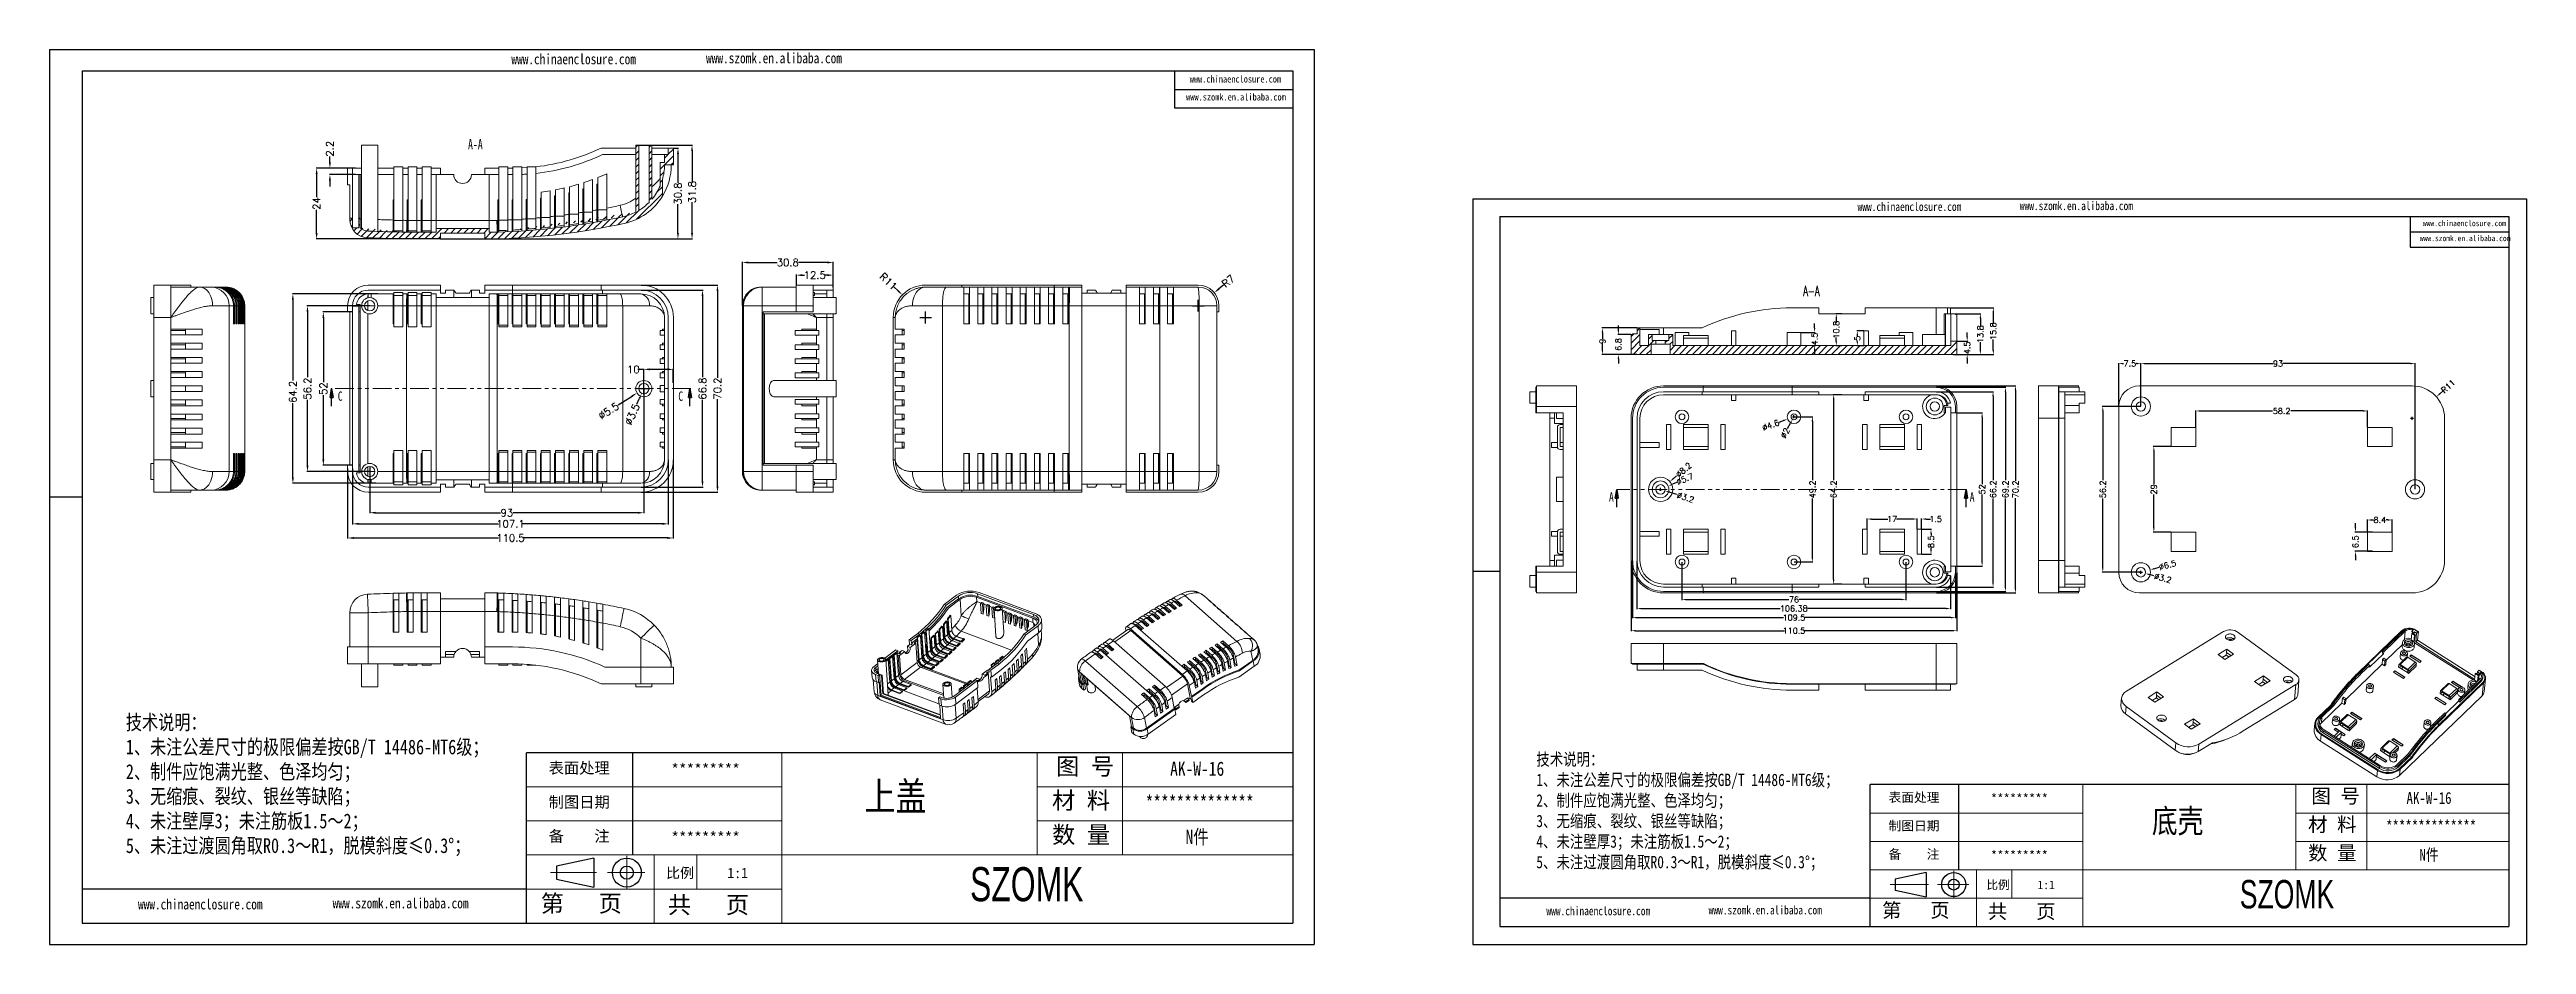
# Model space of a CAD drawing. Header units: inches. Extents: x 1958 to 3526, y 519 to 822.
# Drawn here: x 1958 to 2798, y 519 to 822 of the extents above; entities that cross this region are included whole.
import ezdxf

# ---------------------------------------------------------------- set-up
doc = ezdxf.new("R2010")
doc.units = ezdxf.units.IN
doc.linetypes.add('CENTER2', pattern=[28.575, 19.05, -3.175, 3.175, -3.175])
doc.linetypes.add('PHANTOM', pattern=[12.7, 6.35, -1.27, 1.27, -1.27, 1.27, -1.27])
doc.layers.add('文字', color=81, linetype='Continuous')
for name, color, linetype, lineweight in [('粗实线', 7, 'Continuous', 30), ('细实线', 3, 'Continuous', 9), ('细点划线', 2, 'CENTER2', 9)]:
    doc.layers.add(name, color=color, linetype=linetype, lineweight=lineweight)
doc.styles.add('SLDTEXTSTYLE0', font='TXT', dxfattribs={"width": 0.75})
doc.styles.add('SLDTEXTSTYLE2', font='TXT', dxfattribs={"width": 0.6, "bigfont": 'bigfont'})
doc.styles.add('SLDTEXTSTYLE3', font='TXT', dxfattribs={"width": 0.7})
doc.styles.get("Standard").update_dxf_attribs({"font": 'txt', "bigfont": 'gbcbig.shx'})
doc.styles.add('宋体', font='', dxfattribs={"width": 0.8, "height": 3.5})
doc.styles.add('长仿宋', font='', dxfattribs={"width": 0.7, "height": 4})
doc.styles.get('宋体').set_extended_font_data('SimSun')
doc.styles.get('长仿宋').set_extended_font_data('SimSun')
doc.dimstyles.new('2', dxfattribs={"dimtxt": 2, "dimasz": 1.5, "dimexe": 0.18, "dimexo": 0.0625, "dimgap": 0.1, "dimtad": 0, "dimzin": 12, "dimdsep": 46, "dimtxsty": 'Standard', "dimcen": 0.5, "dimclrd": 3, "dimclre": 3, "dimadec": 0, "dimazin": 0, "dimtfac": 1, "dimtofl": 0, "dimtmove": 0, "dimatfit": 3, "dimfxl": 1, "dimtolj": 1, "dimtzin": 0, "dimarcsym": 0})
doc.dimstyles.new('2.5', dxfattribs={"dimtxt": 2.5, "dimasz": 2, "dimexe": 0.18, "dimexo": 0.0625, "dimgap": 0.09, "dimtad": 0, "dimzin": 12, "dimdsep": 46, "dimtxsty": 'Standard', "dimcen": 2, "dimclrd": 3, "dimclre": 3, "dimadec": 0, "dimazin": 0, "dimtfac": 1, "dimtofl": 0, "dimtmove": 0, "dimatfit": 3, "dimfxl": 1, "dimtolj": 1, "dimtzin": 0, "dimarcsym": 0})

msp = doc.modelspace()

# ---------------------------------------------------------------- texts
at = {"color": 0, "linetype": 'Continuous', "lineweight": 0, "char_height": 3.5, "attachment_point": 2}
for insert, style in [((2102.111, 792.024), 'SLDTEXTSTYLE3'), ((2555.349, 742.303), 'SLDTEXTSTYLE2')]:
    msp.add_mtext('A-A', dxfattribs=dict(at, insert=insert, style=style))
at = {"color": 7, "linetype": 'Continuous', "char_height": 3.175, "attachment_point": 1, "style": 'SLDTEXTSTYLE0'}
for s, insert in [('C', (2055.433, 706.484)), ('C', (2170.961, 706.484)), ('A', (2486.688, 672.331)), ('A', (2609.067, 672.331))]:
    msp.add_mtext(s, dxfattribs=dict(at, insert=insert))
at = {"attachment_point": 1}
for s, insert, char_height, width in [('{\\fSimHei|b0|i0|c134|p49;表面处理}', (2126.961, 580.76), 3.80015, 2159.81337), ('{\\fSimHei|b0|i0|c134|p49;*********}', (2168.582, 580.271), 3.80015, 2159.81337), ('{\\fSimHei|b0|i0|c134|p49;制图日期}', (2126.961, 569.204), 3.80015, 2159.81337), ('{\\fSimHei|b0|i0|c134|p49;表面处理}', (2581.537, 570.473), 3.16679, 1799.84447), ('{\\fSimHei|b0|i0|c134|p49;*********}', (2616.222, 570.066), 3.16679, 1799.84447), ('{\\fSimHei|b0|i0|c134|p49;备    注}', (2126.961, 557.649), 3.80015, 2159.81337), ('{\\fSimHei|b0|i0|c134|p49;*********}', (2168.582, 557.16), 3.80015, 2159.81337), ('{\\fSimHei|b0|i0|c134|p49;制图日期}', (2581.537, 560.844), 3.16679, 1799.84447), ('{\\fSimHei|b0|i0|c134|p49;备    注}', (2581.537, 551.214), 3.16679, 1799.84447), ('{\\fSimHei|b0|i0|c134|p49;*********}', (2616.222, 550.807), 3.16679, 1799.84447)]:
    msp.add_mtext(s, dxfattribs=dict(at, insert=insert, char_height=char_height, width=width))
at = {"layer": '文字', "color": 0, "attachment_point": 1, "style": '宋体'}
for s, insert, char_height, width in [('www.chinaenclosure.com', (2114.321, 820.911), 3.53078, 62.03234), ('www.szomk.en.alibaba.com', (2180.362, 821.26), 3.53078, 62.03234), ('www.szomk.en.alibaba.com', (2343.234, 807.461), 2.35385, 41.3549), ('www.chinaenclosure.com', (2344.464, 813.556), 2.35385, 41.3549), ('www.chinaenclosure.com', (2571.005, 770.599), 2.94231, 51.69362), ('www.szomk.en.alibaba.com', (2626.039, 770.89), 2.94231, 51.69362), ('www.szomk.en.alibaba.com', (2761.765, 759.391), 1.96154, 34.46241), ('www.chinaenclosure.com', (2762.79, 764.47), 1.96154, 34.46241), ('{\\H1.111x;技术说明：\\P1、未注公差尺寸的极限偏差按GB/T 14486-MT6级；\\P2、制件应饱满光整、色泽均匀；\\P3、无缩痕、裂纹、银丝等缺陷；\\P4、未注壁厚3；未注筋板1.5～2；\\P5、未注过渡圆角取R0.3～R1，脱模斜度≤0.3%%D；}', (1983.551, 596.844), 4.51378, 164.40688), ('{\\H1.111x;AK-W-16}', (2337.809, 581.021), 4.33322, 50.09695), ('{\\H1.111x;技术说明：\\P1、未注公差尺寸的极限偏差按GB/T 14486-MT6级；\\P2、制件应饱满光整、色泽均匀；\\P3、无缩痕、裂纹、银丝等缺陷；\\P4、未注壁厚3；未注筋板1.5～2；\\P5、未注过渡圆角取R0.3～R1，脱模斜度≤0.3%%D；}', (2462.029, 583.877), 3.76148, 137.00573), ('上盖', (2234.139, 574.063), 9.6294, 123.10827), ('{\\H1.111x;**************}', (2329.474, 569.465), 4.33322, 50.09695), ('底壳', (2670.853, 564.893), 8.0245, 102.59022), ('{\\H1.111x;AK-W-16}', (2757.244, 570.691), 3.61102, 41.74746), ('{\\H1.111x;N件}', (2343.051, 557.91), 4.33322, 50.09695), ('{\\H1.111x;**************}', (2750.298, 561.061), 3.61102, 41.74746), ('{\\H1.111x;N件}', (2761.612, 551.432), 3.61102, 41.74746), ('www.chinaenclosure.com', (1987.656, 534.437), 3.53078, 62.03234), ('www.szomk.en.alibaba.com', (2053.697, 534.786), 3.53078, 62.03234), ('www.chinaenclosure.com', (2465.45, 531.871), 2.94231, 51.69362), ('www.szomk.en.alibaba.com', (2520.484, 532.162), 2.94231, 51.69362)]:
    msp.add_mtext(s, dxfattribs=dict(at, insert=insert, char_height=char_height, width=width))
at = {"layer": '粗实线', "attachment_point": 1, "style": '长仿宋'}
for insert, char_height, width in [((2269.924, 545.236), 11.55527, 129.58087), ((2700.674, 540.87), 9.62939, 107.98406)]:
    msp.add_mtext('{\\fSTXinwei|b0|i0|c134|p2;SZOMK}', dxfattribs=dict(at, insert=insert, char_height=char_height, width=width))
at = {"layer": '细实线', "color": 7, "attachment_point": 1}
for s, insert, char_height, width in [('{\\fSimSun|b0|i0|c134|p54;图 号}', (2299.107, 582.285), 5.77763, 28.88817), ('{\\fSimSun|b0|i0|c134|p54;材 料   }', (2297.737, 570.73), 5.77763, 28.88817), ('{\\fSimSun|b0|i0|c134|p54;图 号}', (2724.992, 571.744), 4.81469, 24.07347), ('{\\fSimSun|b0|i0|c134|p54;数 量}', (2297.765, 559.117), 5.77763, 26.10408), ('{\\fSimSun|b0|i0|c134|p54;材 料   }', (2723.851, 562.115), 4.81469, 24.07347), ('{\\fSimSun|b0|i0|c134|p54;数 量}', (2723.874, 552.438), 4.81469, 21.7534), ('{\\fSimSun|b0|i0|c134|p54;比例}', (2166.801, 544.997), 3.46658, 15.21721), ('{\\fSimSun|b0|i0|c134|p54;1:1}', (2187.565, 544.997), 3.46658, 15.21721), ('{\\fSimSun|b0|i0|c134|p54;比例}', (2614.737, 540.671), 2.88882, 12.68101), ('{\\fSimSun|b0|i0|c134|p54;1:1}', (2632.04, 540.671), 2.88882, 12.68101), ('{\\fSimSun|b0|i0|c134|p54;第   页}', (2124.286, 535.832), 5.77763, 43.33225), ('{\\fSimSun|b0|i0|c134|p54; 共   页}', (2163.464, 535.341), 5.77763, 43.33225), ('{\\fSimSun|b0|i0|c134|p54;第   页}', (2579.309, 533.033), 4.81469, 36.11021), ('{\\fSimSun|b0|i0|c134|p54; 共   页}', (2611.956, 532.624), 4.81469, 36.11021)]:
    msp.add_mtext(s, dxfattribs=dict(at, insert=insert, char_height=char_height, width=width))

# ---------------------------------------------------------------- blocks, each defined once
blk = doc.blocks.new('_CLOSED')
at = {"color": 0, "linetype": 'ByBlock', "lineweight": -2}
for p, q in [((-1, 0.166667), (0, 0)), ((-1, 0.166667), (-1, -0.166667)), ((0, 0), (-1, -0.166667)), ((0, 0), (-1, 0))]:
    blk.add_line(p, q, dxfattribs=at)
blk = doc.blocks.new('*D193')
at = {"color": 3, "lineweight": -2}
for p, q in [((2158.33, 742.54), (2184.42, 742.54)), ((2184.24, 740.54), (2184.24, 711.07)), ((2184.24, 674.34), (2184.24, 703.81)), ((2158.33, 672.34), (2184.42, 672.34))]:
    blk.add_line(p, q, dxfattribs=at)
at = {"color": 3}
for points in [[(2183.91, 740.54), (2184.58, 740.54), (2184.24, 742.54)], [(2183.91, 674.34), (2184.58, 674.34), (2184.24, 672.34)]]:
    blk.add_solid(points, dxfattribs=at)
at = {"layer": 'Defpoints', "color": 0}
for p in [(2158.27, 742.54), (2184.24, 742.54), (2158.27, 672.34)]:
    blk.add_point(p, dxfattribs=at)
at = {"color": 0, "insert": (2184.24, 707.44), "char_height": 2.5, "attachment_point": 5, "rotation": 90}
blk.add_mtext('\\A1;70.2', dxfattribs=at)
blk = doc.blocks.new('*D194')
at = {"color": 3, "lineweight": -2}
for p, q in [((2066.21, 735.54), (2044.97, 735.54)), ((2045.15, 733.54), (2045.15, 711.28)), ((2045.15, 681.34), (2045.15, 703.6)), ((2066.21, 679.34), (2044.97, 679.34))]:
    blk.add_line(p, q, dxfattribs=at)
at = {"color": 3}
for points in [[(2044.82, 733.54), (2045.48, 733.54), (2045.15, 735.54)], [(2044.82, 681.34), (2045.48, 681.34), (2045.15, 679.34)]]:
    blk.add_solid(points, dxfattribs=at)
at = {"layer": 'Defpoints', "color": 0}
for p in [(2045.15, 735.54), (2066.27, 735.54), (2066.27, 679.34)]:
    blk.add_point(p, dxfattribs=at)
at = {"color": 0, "insert": (2045.15, 707.44), "char_height": 2.5, "attachment_point": 5, "rotation": 90}
blk.add_mtext('\\A1;56.2', dxfattribs=at)
blk = doc.blocks.new('*D197')
at = {"color": 3, "lineweight": -2}
for p, q in [((2158.33, 740.84), (2179.35, 740.84)), ((2179.17, 738.84), (2179.17, 711.28)), ((2179.17, 676.04), (2179.17, 703.6)), ((2158.33, 674.04), (2179.35, 674.04))]:
    blk.add_line(p, q, dxfattribs=at)
at = {"color": 3}
for points in [[(2178.84, 738.84), (2179.51, 738.84), (2179.17, 740.84)], [(2178.84, 676.04), (2179.51, 676.04), (2179.17, 674.04)]]:
    blk.add_solid(points, dxfattribs=at)
at = {"layer": 'Defpoints', "color": 0}
for p in [(2158.27, 740.84), (2179.17, 740.84), (2158.27, 674.04)]:
    blk.add_point(p, dxfattribs=at)
at = {"color": 0, "insert": (2179.17, 707.44), "char_height": 2.5, "attachment_point": 5, "rotation": 90}
blk.add_mtext('\\A1;66.8', dxfattribs=at)
blk = doc.blocks.new('*D198')
at = {"color": 3, "lineweight": -2}
for p, q in [((2069.07, 739.54), (2040.02, 739.54)), ((2040.2, 737.54), (2040.2, 710.19)), ((2040.2, 677.34), (2040.2, 702.51)), ((2068.29, 675.34), (2040.02, 675.34))]:
    blk.add_line(p, q, dxfattribs=at)
at = {"color": 3}
for points in [[(2039.86, 737.54), (2040.53, 737.54), (2040.2, 739.54)], [(2039.86, 677.34), (2040.53, 677.34), (2040.2, 675.34)]]:
    blk.add_solid(points, dxfattribs=at)
at = {"layer": 'Defpoints', "color": 0}
for p in [(2040.2, 739.54), (2069.13, 739.54), (2068.36, 675.34)]:
    blk.add_point(p, dxfattribs=at)
at = {"color": 0, "insert": (2040.2, 706.35), "char_height": 2.5, "attachment_point": 5, "rotation": 90}
blk.add_mtext('\\A1;64.2', dxfattribs=at)
blk = doc.blocks.new('*D199')
at = {"color": 3, "lineweight": -2}
for p, q in [((2060.41, 733.44), (2050.36, 733.44)), ((2050.54, 731.44), (2050.54, 709.61)), ((2050.54, 683.44), (2050.54, 705.26)), ((2060.41, 681.44), (2050.36, 681.44))]:
    blk.add_line(p, q, dxfattribs=at)
at = {"color": 3}
for points in [[(2050.2, 731.44), (2050.87, 731.44), (2050.54, 733.44)], [(2050.2, 683.44), (2050.87, 683.44), (2050.54, 681.44)]]:
    blk.add_solid(points, dxfattribs=at)
at = {"layer": 'Defpoints', "color": 0}
for p in [(2050.54, 733.44), (2060.47, 733.44), (2060.47, 681.44)]:
    blk.add_point(p, dxfattribs=at)
at = {"color": 0, "insert": (2050.54, 707.44), "char_height": 2.5, "attachment_point": 5, "rotation": 90}
blk.add_mtext('\\A1;52', dxfattribs=at)
blk = doc.blocks.new('*D200')
at = {"color": 3, "lineweight": -2}
for p, q in [((2169.27, 683.28), (2169.27, 656.63)), ((2058.77, 680.33), (2058.77, 656.63)), ((2060.77, 656.81), (2109.97, 656.81)), ((2167.27, 656.81), (2118.07, 656.81))]:
    blk.add_line(p, q, dxfattribs=at)
at = {"color": 3}
for points in [[(2060.77, 657.14), (2060.77, 656.47), (2058.77, 656.81)], [(2167.27, 657.14), (2167.27, 656.47), (2169.27, 656.81)]]:
    blk.add_solid(points, dxfattribs=at)
at = {"layer": 'Defpoints', "color": 0}
for p in [(2169.27, 683.34), (2058.77, 680.39), (2169.27, 656.81)]:
    blk.add_point(p, dxfattribs=at)
at = {"color": 0, "insert": (2114.02, 656.81), "char_height": 2.5, "attachment_point": 5}
blk.add_mtext('\\A1;110.5', dxfattribs=at)
blk = doc.blocks.new('*D201')
at = {"color": 3, "lineweight": -2}
for p, q in [((2167.57, 683.28), (2167.57, 661.43)), ((2060.47, 680.33), (2060.47, 661.43)), ((2062.47, 661.61), (2109.97, 661.61)), ((2165.57, 661.61), (2118.07, 661.61))]:
    blk.add_line(p, q, dxfattribs=at)
at = {"color": 3}
for points in [[(2062.47, 661.95), (2062.47, 661.28), (2060.47, 661.61)], [(2165.57, 661.95), (2165.57, 661.28), (2167.57, 661.61)]]:
    blk.add_solid(points, dxfattribs=at)
at = {"layer": 'Defpoints', "color": 0}
for p in [(2167.57, 683.34), (2060.47, 680.39), (2167.57, 661.61)]:
    blk.add_point(p, dxfattribs=at)
at = {"color": 0, "insert": (2114.02, 661.61), "char_height": 2.5, "attachment_point": 5}
blk.add_mtext('\\A1;107.1', dxfattribs=at)
blk = doc.blocks.new('*D202')
at = {"color": 3, "lineweight": -2}
for p, q in [((2159.27, 707.38), (2159.27, 665.19)), ((2066.27, 681.03), (2066.27, 665.19)), ((2068.27, 665.37), (2110.6, 665.37)), ((2157.27, 665.37), (2114.95, 665.37))]:
    blk.add_line(p, q, dxfattribs=at)
at = {"color": 3}
for points in [[(2068.27, 665.7), (2068.27, 665.04), (2066.27, 665.37)], [(2157.27, 665.7), (2157.27, 665.04), (2159.27, 665.37)]]:
    blk.add_solid(points, dxfattribs=at)
at = {"layer": 'Defpoints', "color": 0}
for p in [(2159.27, 707.44), (2066.27, 681.09), (2159.27, 665.37)]:
    blk.add_point(p, dxfattribs=at)
at = {"color": 0, "insert": (2112.77, 665.37), "char_height": 2.5, "attachment_point": 5}
blk.add_mtext('\\A1;93', dxfattribs=at)
blk = doc.blocks.new('*D203')
at = {"color": 3, "lineweight": -2}
for p, q in [((2159.27, 713.97), (2157.27, 713.97)), ((2159.27, 707.5), (2159.27, 714.15)), ((2167.27, 713.97), (2161.27, 713.97)), ((2169.27, 709.42), (2169.27, 714.15))]:
    blk.add_line(p, q, dxfattribs=at)
at = {"color": 3}
for points in [[(2161.27, 714.3), (2161.27, 713.63), (2159.27, 713.97)], [(2167.27, 714.3), (2167.27, 713.63), (2169.27, 713.97)]]:
    blk.add_solid(points, dxfattribs=at)
at = {"layer": 'Defpoints', "color": 0}
for p in [(2159.27, 707.44), (2169.27, 713.97), (2169.27, 709.36)]:
    blk.add_point(p, dxfattribs=at)
at = {"color": 0, "insert": (2155.72, 713.97), "char_height": 2.5, "attachment_point": 5}
blk.add_mtext('\\A1;10', dxfattribs=at)
blk = doc.blocks.new('*D204')
at = {"color": 3, "lineweight": -2}
for p, q in [((2157.27, 707.44), (2161.27, 707.44)), ((2159.27, 705.44), (2159.27, 709.44)), ((2150.56, 701.95), (2155.25, 704.91))]:
    blk.add_line(p, q, dxfattribs=at)
at = {"color": 3}
blk.add_solid([(2155.08, 705.19), (2155.43, 704.62), (2156.95, 705.97)], dxfattribs=at)
at = {"layer": 'Defpoints', "color": 0}
for p in [(2156.95, 705.97), (2161.6, 708.9)]:
    blk.add_point(p, dxfattribs=at)
at = {"color": 0, "insert": (2147.31, 699.9), "char_height": 2.5, "attachment_point": 5, "rotation": 32.22204}
blk.add_mtext('\\A1;∅5.5', dxfattribs=at)
blk = doc.blocks.new('*D205')
at = {"color": 3, "lineweight": -2}
for p, q in [((2157.27, 707.44), (2161.27, 707.44)), ((2159.27, 705.44), (2159.27, 709.44)), ((2156.9, 702.2), (2157.72, 704.02))]:
    blk.add_line(p, q, dxfattribs=at)
at = {"color": 3}
blk.add_solid([(2157.42, 704.16), (2158.03, 703.89), (2158.55, 705.84)], dxfattribs=at)
at = {"layer": 'Defpoints', "color": 0}
for p in [(2158.55, 705.84), (2160, 709.03)]:
    blk.add_point(p, dxfattribs=at)
at = {"color": 0, "insert": (2155.31, 698.71), "char_height": 2.5, "attachment_point": 5, "rotation": 65.58471}
blk.add_mtext('\\A1;∅3.5', dxfattribs=at)
blk = doc.blocks.new('*D207')
at = {"color": 3, "lineweight": -2}
for p, q in [((2355.88, 742.51), (2354.33, 741.24)), ((2345.37, 735.54), (2349.37, 735.54)), ((2347.37, 733.54), (2347.37, 737.54))]:
    blk.add_line(p, q, dxfattribs=at)
at = {"color": 3}
blk.add_solid([(2354.12, 741.5), (2354.54, 740.98), (2352.78, 739.97)], dxfattribs=at)
at = {"layer": 'Defpoints', "color": 0}
for p in [(2352.78, 739.97), (2347.37, 735.54)]:
    blk.add_point(p, dxfattribs=at)
at = {"color": 0, "insert": (2357.56, 743.88), "char_height": 2.5, "attachment_point": 5, "rotation": 39.30775}
blk.add_mtext('\\A1;R7', dxfattribs=at)
blk = doc.blocks.new('*D208')
at = {"color": 3, "lineweight": -2}
for p, q in [((2244.09, 741.97), (2245.53, 740.58)), ((2252.87, 731.54), (2256.87, 731.54)), ((2254.87, 729.54), (2254.87, 733.54))]:
    blk.add_line(p, q, dxfattribs=at)
at = {"color": 3}
blk.add_solid([(2245.76, 740.82), (2245.3, 740.34), (2246.96, 739.19)], dxfattribs=at)
at = {"layer": 'Defpoints', "color": 0}
for p in [(2246.96, 739.19), (2254.87, 731.54)]:
    blk.add_point(p, dxfattribs=at)
at = {"color": 0, "insert": (2242.23, 743.78), "char_height": 2.5, "attachment_point": 5, "rotation": 315.91433}
blk.add_mtext('\\A1;R11', dxfattribs=at)
blk = doc.blocks.new('*D209')
at = {"color": 3, "lineweight": -2}
for p, q in [((2192.7, 735.6), (2192.7, 750.37)), ((2194.7, 750.19), (2204.46, 750.19)), ((2221.5, 750.19), (2211.73, 750.19)), ((2223.5, 742.6), (2223.5, 750.37))]:
    blk.add_line(p, q, dxfattribs=at)
at = {"color": 3}
for points in [[(2194.7, 750.53), (2194.7, 749.86), (2192.7, 750.19)], [(2221.5, 750.53), (2221.5, 749.86), (2223.5, 750.19)]]:
    blk.add_solid(points, dxfattribs=at)
at = {"layer": 'Defpoints', "color": 0}
for p in [(2223.5, 750.19), (2223.5, 742.54), (2192.7, 735.54)]:
    blk.add_point(p, dxfattribs=at)
at = {"color": 0, "insert": (2208.1, 750.19), "char_height": 2.5, "attachment_point": 5}
blk.add_mtext('\\A1;30.8', dxfattribs=at)
blk = doc.blocks.new('*D210')
at = {"color": 3, "lineweight": -2}
for p, q in [((2211, 742.6), (2211, 746.08)), ((2213, 745.9), (2213.82, 745.9)), ((2221.5, 745.9), (2220.67, 745.9)), ((2223.5, 741.75), (2223.5, 746.08))]:
    blk.add_line(p, q, dxfattribs=at)
at = {"color": 3}
for points in [[(2213, 746.24), (2213, 745.57), (2211, 745.9)], [(2221.5, 746.24), (2221.5, 745.57), (2223.5, 745.9)]]:
    blk.add_solid(points, dxfattribs=at)
at = {"layer": 'Defpoints', "color": 0}
for p in [(2211, 745.9), (2211, 742.54), (2223.5, 741.69)]:
    blk.add_point(p, dxfattribs=at)
at = {"color": 0, "insert": (2217.25, 745.9), "char_height": 2.5, "attachment_point": 5}
blk.add_mtext('\\A1;12.5', dxfattribs=at)
blk = doc.blocks.new('*D211')
at = {"color": 3, "lineweight": -2}
for p, q in [((2156.58, 789.97), (2175.8, 789.97)), ((2175.62, 787.97), (2175.62, 777.49)), ((2175.62, 760.17), (2175.62, 770.64)), ((2090.33, 758.17), (2175.8, 758.17))]:
    blk.add_line(p, q, dxfattribs=at)
at = {"color": 3}
for points in [[(2175.29, 787.97), (2175.95, 787.97), (2175.62, 789.97)], [(2175.29, 760.17), (2175.95, 760.17), (2175.62, 758.17)]]:
    blk.add_solid(points, dxfattribs=at)
at = {"layer": 'Defpoints', "color": 0}
for p in [(2156.52, 789.97), (2090.27, 758.17), (2175.62, 758.17)]:
    blk.add_point(p, dxfattribs=at)
at = {"color": 0, "insert": (2175.62, 774.07), "char_height": 2.5, "attachment_point": 5, "rotation": 90}
blk.add_mtext('\\A1;31.8', dxfattribs=at)
blk = doc.blocks.new('*D212')
at = {"color": 3, "lineweight": -2}
for p, q in [((2169.33, 788.97), (2171.02, 788.97)), ((2170.84, 786.97), (2170.84, 777.2)), ((2170.84, 760.17), (2170.84, 769.93)), ((2090.2, 758.17), (2171.02, 758.17))]:
    blk.add_line(p, q, dxfattribs=at)
at = {"color": 3}
for points in [[(2170.51, 786.97), (2171.18, 786.97), (2170.84, 788.97)], [(2170.51, 760.17), (2171.18, 760.17), (2170.84, 758.17)]]:
    blk.add_solid(points, dxfattribs=at)
at = {"layer": 'Defpoints', "color": 0}
for p in [(2169.27, 788.97), (2090.14, 758.17), (2170.84, 758.17)]:
    blk.add_point(p, dxfattribs=at)
at = {"color": 0, "insert": (2170.84, 773.57), "char_height": 2.5, "attachment_point": 5, "rotation": 90}
blk.add_mtext('\\A1;30.8', dxfattribs=at)
blk = doc.blocks.new('*D213')
at = {"color": 3, "lineweight": -2}
for p, q in [((2058.71, 782.17), (2048.08, 782.17)), ((2048.26, 780.17), (2048.26, 772.34)), ((2048.26, 760.17), (2048.26, 767.99)), ((2090.27, 758.17), (2048.08, 758.17))]:
    blk.add_line(p, q, dxfattribs=at)
at = {"color": 3}
for points in [[(2047.92, 780.17), (2048.59, 780.17), (2048.26, 782.17)], [(2047.92, 760.17), (2048.59, 760.17), (2048.26, 758.17)]]:
    blk.add_solid(points, dxfattribs=at)
at = {"layer": 'Defpoints', "color": 0}
for p in [(2058.77, 782.17), (2048.26, 758.17), (2090.33, 758.17)]:
    blk.add_point(p, dxfattribs=at)
at = {"color": 0, "insert": (2048.26, 770.17), "char_height": 2.5, "attachment_point": 5, "rotation": 90}
blk.add_mtext('\\A1;24', dxfattribs=at)
blk = doc.blocks.new('*D214')
at = {"color": 3, "lineweight": -2}
for p, q in [((2061.46, 782.17), (2052.59, 782.17)), ((2052.77, 784.17), (2052.77, 786.17)), ((2061.46, 779.97), (2052.59, 779.97)), ((2052.77, 777.97), (2052.77, 775.97))]:
    blk.add_line(p, q, dxfattribs=at)
at = {"color": 3}
for points in [[(2052.43, 784.17), (2053.1, 784.17), (2052.77, 782.17)], [(2052.43, 777.97), (2053.1, 777.97), (2052.77, 779.97)]]:
    blk.add_solid(points, dxfattribs=at)
at = {"layer": 'Defpoints', "color": 0}
for p in [(2052.77, 782.17), (2061.52, 782.17), (2061.52, 779.97)]:
    blk.add_point(p, dxfattribs=at)
at = {"color": 0, "insert": (2052.77, 788.76), "char_height": 2.5, "attachment_point": 5, "rotation": 90}
blk.add_mtext('\\A1;2.2', dxfattribs=at)
blk = doc.blocks.new('*D155')
at = {"color": 3, "lineweight": -2}
for p, q in [((2667.14, 701.45), (2667.14, 716.1)), ((2668.64, 715.92), (2711.87, 715.92)), ((2758.64, 715.92), (2715.4, 715.92)), ((2760.14, 673.35), (2760.14, 716.1))]:
    blk.add_line(p, q, dxfattribs=at)
at = {"color": 3}
for points in [[(2668.64, 716.17), (2668.64, 715.67), (2667.14, 715.92)], [(2758.64, 716.17), (2758.64, 715.67), (2760.14, 715.92)]]:
    blk.add_solid(points, dxfattribs=at)
at = {"layer": 'Defpoints', "color": 0}
for p in [(2760.14, 715.92), (2667.14, 701.39), (2760.14, 673.29)]:
    blk.add_point(p, dxfattribs=at)
at = {"color": 0, "insert": (2713.64, 715.92), "char_height": 2, "attachment_point": 5}
blk.add_mtext('\\A1;93', dxfattribs=at)
blk = doc.blocks.new('*D156')
at = {"color": 3, "lineweight": -2}
for p, q in [((2659.64, 701.45), (2659.64, 716.1)), ((2661.14, 715.92), (2661.29, 715.92)), ((2665.64, 715.92), (2665.49, 715.92)), ((2667.14, 701.45), (2667.14, 716.1))]:
    blk.add_line(p, q, dxfattribs=at)
at = {"color": 3}
for points in [[(2661.14, 716.17), (2661.14, 715.67), (2659.64, 715.92)], [(2665.64, 716.17), (2665.64, 715.67), (2667.14, 715.92)]]:
    blk.add_solid(points, dxfattribs=at)
at = {"layer": 'Defpoints', "color": 0}
for p in [(2659.64, 715.92), (2659.64, 701.39), (2667.14, 701.39)]:
    blk.add_point(p, dxfattribs=at)
at = {"color": 0, "insert": (2663.39, 715.92), "char_height": 2, "attachment_point": 5}
blk.add_mtext('\\A1;7.5', dxfattribs=at)
blk = doc.blocks.new('*D157')
at = {"color": 3, "lineweight": -2}
for p, q in [((2685.79, 694.35), (2685.79, 700.04)), ((2687.29, 699.86), (2711.79, 699.86)), ((2742.49, 699.86), (2717.99, 699.86)), ((2743.99, 694.35), (2743.99, 700.04))]:
    blk.add_line(p, q, dxfattribs=at)
at = {"color": 3}
for points in [[(2687.29, 700.11), (2687.29, 699.61), (2685.79, 699.86)], [(2742.49, 700.11), (2742.49, 699.61), (2743.99, 699.86)]]:
    blk.add_solid(points, dxfattribs=at)
at = {"layer": 'Defpoints', "color": 0}
for p in [(2743.99, 699.86), (2685.79, 694.29), (2743.99, 694.29)]:
    blk.add_point(p, dxfattribs=at)
at = {"color": 0, "insert": (2714.89, 699.86), "char_height": 2, "attachment_point": 5}
blk.add_mtext('\\A1;58.2', dxfattribs=at)
blk = doc.blocks.new('*D158')
at = {"color": 3, "lineweight": -2}
for p, q in [((2677.33, 687.79), (2671.35, 687.79)), ((2671.53, 686.29), (2671.53, 675.05)), ((2671.53, 660.29), (2671.53, 671.52)), ((2677.33, 658.79), (2671.35, 658.79))]:
    blk.add_line(p, q, dxfattribs=at)
at = {"color": 3}
for points in [[(2671.28, 686.29), (2671.78, 686.29), (2671.53, 687.79)], [(2671.28, 660.29), (2671.78, 660.29), (2671.53, 658.79)]]:
    blk.add_solid(points, dxfattribs=at)
at = {"layer": 'Defpoints', "color": 0}
for p in [(2677.39, 687.79), (2671.53, 658.79), (2677.39, 658.79)]:
    blk.add_point(p, dxfattribs=at)
at = {"color": 0, "insert": (2671.53, 673.29), "char_height": 2, "attachment_point": 5, "rotation": 90}
blk.add_mtext('\\A1;29', dxfattribs=at)
blk = doc.blocks.new('*D159')
at = {"color": 3, "lineweight": -2}
for p, q in [((2667.08, 701.39), (2654.03, 701.39)), ((2654.21, 699.89), (2654.21, 676.39)), ((2654.21, 646.69), (2654.21, 670.19)), ((2667.08, 645.19), (2654.03, 645.19))]:
    blk.add_line(p, q, dxfattribs=at)
at = {"color": 3}
for points in [[(2653.96, 699.89), (2654.46, 699.89), (2654.21, 701.39)], [(2653.96, 646.69), (2654.46, 646.69), (2654.21, 645.19)]]:
    blk.add_solid(points, dxfattribs=at)
at = {"layer": 'Defpoints', "color": 0}
for p in [(2654.21, 701.39), (2667.14, 701.39), (2667.14, 645.19)]:
    blk.add_point(p, dxfattribs=at)
at = {"color": 0, "insert": (2654.21, 673.29), "char_height": 2, "attachment_point": 5, "rotation": 90}
blk.add_mtext('\\A1;56.2', dxfattribs=at)
blk = doc.blocks.new('*D160')
at = {"color": 3, "lineweight": -2}
for p, q in [((2666.64, 645.19), (2667.64, 645.19)), ((2667.14, 644.69), (2667.14, 645.69)), ((2673.18, 646.8), (2671.73, 646.41))]:
    blk.add_line(p, q, dxfattribs=at)
at = {"color": 3}
blk.add_solid([(2671.66, 646.66), (2671.79, 646.17), (2670.28, 646.03)], dxfattribs=at)
at = {"layer": 'Defpoints', "color": 0}
for p in [(2664, 644.34), (2670.28, 646.03)]:
    blk.add_point(p, dxfattribs=at)
at = {"color": 0, "insert": (2676.17, 647.6), "char_height": 2, "attachment_point": 5, "rotation": 14.98633}
blk.add_mtext('\\A1;∅6.5', dxfattribs=at)
blk = doc.blocks.new('*D161')
at = {"color": 3, "lineweight": -2}
for p, q in [((2666.64, 645.19), (2667.64, 645.19)), ((2667.14, 644.69), (2667.14, 645.69)), ((2671.58, 644), (2670.13, 644.39))]:
    blk.add_line(p, q, dxfattribs=at)
at = {"color": 3}
blk.add_solid([(2670.2, 644.63), (2670.07, 644.15), (2668.68, 644.77)], dxfattribs=at)
at = {"layer": 'Defpoints', "color": 0}
for p in [(2665.59, 645.6), (2668.68, 644.77)]:
    blk.add_point(p, dxfattribs=at)
at = {"color": 0, "insert": (2674.58, 643.21), "char_height": 2, "attachment_point": 5, "rotation": 345.10794}
blk.add_mtext('\\A1;∅3.2', dxfattribs=at)
blk = doc.blocks.new('*D162')
at = {"color": 3, "lineweight": -2}
for p, q in [((2743.99, 658.85), (2743.99, 663.09)), ((2745.49, 662.91), (2746.09, 662.91)), ((2750.89, 662.91), (2750.29, 662.91)), ((2752.39, 658.85), (2752.39, 663.09))]:
    blk.add_line(p, q, dxfattribs=at)
at = {"color": 3}
for points in [[(2745.49, 663.16), (2745.49, 662.66), (2743.99, 662.91)], [(2750.89, 663.16), (2750.89, 662.66), (2752.39, 662.91)]]:
    blk.add_solid(points, dxfattribs=at)
at = {"layer": 'Defpoints', "color": 0}
for p in [(2743.99, 662.91), (2743.99, 658.79), (2752.39, 658.79)]:
    blk.add_point(p, dxfattribs=at)
at = {"color": 0, "insert": (2748.19, 662.91), "char_height": 2, "attachment_point": 5}
blk.add_mtext('\\A1;8.4', dxfattribs=at)
blk = doc.blocks.new('*D163')
at = {"color": 3, "lineweight": -2}
for p, q in [((2745.65, 658.79), (2739.75, 658.79)), ((2739.93, 660.29), (2739.93, 661.79)), ((2745.65, 652.29), (2739.75, 652.29)), ((2739.93, 650.79), (2739.93, 649.29))]:
    blk.add_line(p, q, dxfattribs=at)
at = {"color": 3}
for points in [[(2739.68, 660.29), (2740.18, 660.29), (2739.93, 658.79)], [(2739.68, 650.79), (2740.18, 650.79), (2739.93, 652.29)]]:
    blk.add_solid(points, dxfattribs=at)
at = {"layer": 'Defpoints', "color": 0}
for p in [(2745.71, 658.79), (2739.93, 652.29), (2745.71, 652.29)]:
    blk.add_point(p, dxfattribs=at)
at = {"color": 0, "insert": (2739.93, 655.54), "char_height": 2, "attachment_point": 5, "rotation": 90}
blk.add_mtext('\\A1;6.5', dxfattribs=at)
blk = doc.blocks.new('*D164')
at = {"color": 3, "lineweight": -2}
for p, q in [((2494.19, 649.12), (2494.19, 625.21)), ((2604.69, 645.12), (2604.69, 625.21)), ((2495.69, 625.39), (2546.18, 625.39)), ((2603.19, 625.39), (2552.71, 625.39))]:
    blk.add_line(p, q, dxfattribs=at)
at = {"color": 3}
for points in [[(2495.69, 625.64), (2495.69, 625.14), (2494.19, 625.39)], [(2603.19, 625.64), (2603.19, 625.14), (2604.69, 625.39)]]:
    blk.add_solid(points, dxfattribs=at)
at = {"layer": 'Defpoints', "color": 0}
for p in [(2494.19, 649.19), (2604.69, 645.19), (2494.19, 625.39)]:
    blk.add_point(p, dxfattribs=at)
at = {"color": 0, "insert": (2549.44, 625.39), "char_height": 2, "attachment_point": 5}
blk.add_mtext('\\A1;110.5', dxfattribs=at)
blk = doc.blocks.new('*D165')
at = {"color": 3, "lineweight": -2}
for p, q in [((2494.69, 649.12), (2494.69, 629.63)), ((2604.19, 644.87), (2604.19, 629.63)), ((2496.19, 629.81), (2545.84, 629.81)), ((2602.69, 629.81), (2553.04, 629.81))]:
    blk.add_line(p, q, dxfattribs=at)
at = {"color": 3}
for points in [[(2496.19, 630.06), (2496.19, 629.56), (2494.69, 629.81)], [(2602.69, 630.06), (2602.69, 629.56), (2604.19, 629.81)]]:
    blk.add_solid(points, dxfattribs=at)
at = {"layer": 'Defpoints', "color": 0}
for p in [(2494.69, 649.19), (2604.19, 644.93), (2604.19, 629.81)]:
    blk.add_point(p, dxfattribs=at)
at = {"color": 0, "insert": (2549.44, 629.81), "char_height": 2, "attachment_point": 5}
blk.add_mtext('\\A1;109.5', dxfattribs=at)
blk = doc.blocks.new('*D166')
at = {"color": 3, "lineweight": -2}
for p, q in [((2496.19, 649.12), (2496.19, 632.71)), ((2602.57, 644.02), (2602.57, 632.71)), ((2497.69, 632.89), (2544.78, 632.89)), ((2601.07, 632.89), (2553.98, 632.89))]:
    blk.add_line(p, q, dxfattribs=at)
at = {"color": 3}
for points in [[(2497.69, 633.14), (2497.69, 632.64), (2496.19, 632.89)], [(2601.07, 633.14), (2601.07, 632.64), (2602.57, 632.89)]]:
    blk.add_solid(points, dxfattribs=at)
at = {"layer": 'Defpoints', "color": 0}
for p in [(2496.19, 649.19), (2602.57, 644.09), (2602.57, 632.89)]:
    blk.add_point(p, dxfattribs=at)
at = {"color": 0, "insert": (2549.38, 632.89), "char_height": 2, "attachment_point": 5}
blk.add_mtext('\\A1;106.38', dxfattribs=at)
blk = doc.blocks.new('*D167')
at = {"color": 3, "lineweight": -2}
for p, q in [((2769.82, 706.81), (2768.51, 705.66)), ((2759.14, 696.89), (2759.14, 697.89)), ((2758.64, 697.39), (2759.64, 697.39))]:
    blk.add_line(p, q, dxfattribs=at)
at = {"color": 3}
blk.add_solid([(2768.34, 705.85), (2768.67, 705.47), (2767.38, 704.67)], dxfattribs=at)
at = {"layer": 'Defpoints', "color": 0}
for p in [(2767.38, 704.67), (2759.14, 697.39)]:
    blk.add_point(p, dxfattribs=at)
at = {"color": 0, "insert": (2771.39, 708.2), "char_height": 2, "attachment_point": 5, "rotation": 41.43729}
blk.add_mtext('\\A1;R11', dxfattribs=at)
blk = doc.blocks.new('*D168')
at = {"color": 3, "lineweight": -2}
for p, q in [((2511.44, 648.62), (2511.44, 635.75)), ((2587.44, 648.62), (2587.44, 635.75)), ((2512.94, 635.93), (2547.68, 635.93)), ((2585.94, 635.93), (2551.21, 635.93))]:
    blk.add_line(p, q, dxfattribs=at)
at = {"color": 3}
for points in [[(2512.94, 636.18), (2512.94, 635.68), (2511.44, 635.93)], [(2585.94, 636.18), (2585.94, 635.68), (2587.44, 635.93)]]:
    blk.add_solid(points, dxfattribs=at)
at = {"layer": 'Defpoints', "color": 0}
for p in [(2511.44, 648.69), (2587.44, 648.69), (2587.44, 635.93)]:
    blk.add_point(p, dxfattribs=at)
at = {"color": 0, "insert": (2549.44, 635.93), "char_height": 2, "attachment_point": 5}
blk.add_mtext('\\A1;76', dxfattribs=at)
blk = doc.blocks.new('*D169')
at = {"color": 3, "lineweight": -2}
for p, q in [((2604.76, 699.29), (2613.44, 699.29)), ((2613.26, 697.79), (2613.26, 675.05)), ((2613.26, 648.79), (2613.26, 671.52)), ((2604.76, 647.29), (2613.44, 647.29))]:
    blk.add_line(p, q, dxfattribs=at)
at = {"color": 3}
for points in [[(2613.01, 697.79), (2613.51, 697.79), (2613.26, 699.29)], [(2613.01, 648.79), (2613.51, 648.79), (2613.26, 647.29)]]:
    blk.add_solid(points, dxfattribs=at)
at = {"layer": 'Defpoints', "color": 0}
for p in [(2604.69, 699.29), (2613.26, 699.29), (2604.69, 647.29)]:
    blk.add_point(p, dxfattribs=at)
at = {"color": 0, "insert": (2613.26, 673.29), "char_height": 2, "attachment_point": 5, "rotation": 90}
blk.add_mtext('\\A1;52', dxfattribs=at)
blk = doc.blocks.new('*D170')
at = {"color": 3, "lineweight": -2}
for p, q in [((2549.51, 697.89), (2555.87, 697.89)), ((2555.69, 696.39), (2555.69, 676.39)), ((2555.69, 650.19), (2555.69, 670.19)), ((2549.51, 648.69), (2555.87, 648.69))]:
    blk.add_line(p, q, dxfattribs=at)
at = {"color": 3}
for points in [[(2555.44, 696.39), (2555.94, 696.39), (2555.69, 697.89)], [(2555.44, 650.19), (2555.94, 650.19), (2555.69, 648.69)]]:
    blk.add_solid(points, dxfattribs=at)
at = {"layer": 'Defpoints', "color": 0}
for p in [(2549.44, 697.89), (2549.44, 648.69), (2555.69, 648.69)]:
    blk.add_point(p, dxfattribs=at)
at = {"color": 0, "insert": (2555.69, 673.29), "char_height": 2, "attachment_point": 5, "rotation": 90}
blk.add_mtext('\\A1;49.2', dxfattribs=at)
blk = doc.blocks.new('*D171')
at = {"color": 3, "lineweight": -2}
for p, q in [((2548.94, 697.89), (2549.94, 697.89)), ((2549.44, 697.39), (2549.44, 698.39)), ((2544.45, 696.11), (2545.86, 696.61))]:
    blk.add_line(p, q, dxfattribs=at)
at = {"color": 3}
blk.add_solid([(2545.78, 696.85), (2545.95, 696.38), (2547.28, 697.11)], dxfattribs=at)
at = {"layer": 'Defpoints', "color": 0}
for p in [(2551.61, 698.66), (2547.28, 697.11)]:
    blk.add_point(p, dxfattribs=at)
at = {"color": 0, "insert": (2541.53, 695.07), "char_height": 2, "attachment_point": 5, "rotation": 19.57165}
blk.add_mtext('\\A1;∅4.6', dxfattribs=at)
blk = doc.blocks.new('*D172')
at = {"color": 3, "lineweight": -2}
for p, q in [((2548.94, 697.89), (2549.94, 697.89)), ((2549.44, 697.39), (2549.44, 698.39)), ((2547.29, 693.94), (2548.25, 695.69))]:
    blk.add_line(p, q, dxfattribs=at)
at = {"color": 3}
blk.add_solid([(2548.03, 695.81), (2548.47, 695.57), (2548.96, 697.01)], dxfattribs=at)
at = {"layer": 'Defpoints', "color": 0}
for p in [(2549.92, 698.76), (2548.96, 697.01)]:
    blk.add_point(p, dxfattribs=at)
at = {"color": 0, "insert": (2546.44, 692.39), "char_height": 2, "attachment_point": 5, "rotation": 61.39235}
blk.add_mtext('\\A1;∅2', dxfattribs=at)
blk = doc.blocks.new('*D173')
at = {"color": 3, "lineweight": -2}
for p, q in [((2503.69, 673.29), (2504.69, 673.29)), ((2504.19, 672.79), (2504.19, 673.79)), ((2509.62, 677.86), (2508.47, 676.9))]:
    blk.add_line(p, q, dxfattribs=at)
at = {"color": 3}
blk.add_solid([(2508.31, 677.09), (2508.64, 676.7), (2507.33, 675.93)], dxfattribs=at)
at = {"layer": 'Defpoints', "color": 0}
for p in [(2507.33, 675.93), (2501.06, 670.64)]:
    blk.add_point(p, dxfattribs=at)
at = {"color": 0, "insert": (2511.99, 679.86), "char_height": 2, "attachment_point": 5, "rotation": 40.13757}
blk.add_mtext('\\A1;∅8.2', dxfattribs=at)
blk = doc.blocks.new('*D174')
at = {"color": 3, "lineweight": -2}
for p, q in [((2503.69, 673.29), (2504.69, 673.29)), ((2504.19, 672.79), (2504.19, 673.79)), ((2509.57, 675.59), (2508.19, 675))]:
    blk.add_line(p, q, dxfattribs=at)
at = {"color": 3}
blk.add_solid([(2508.09, 675.23), (2508.29, 674.77), (2506.81, 674.41)], dxfattribs=at)
at = {"layer": 'Defpoints', "color": 0}
for p in [(2506.81, 674.41), (2501.57, 672.16)]:
    blk.add_point(p, dxfattribs=at)
at = {"color": 0, "insert": (2512.42, 676.82), "char_height": 2, "attachment_point": 5, "rotation": 23.23127}
blk.add_mtext('\\A1;∅5.7', dxfattribs=at)
blk = doc.blocks.new('*D175')
at = {"color": 3, "lineweight": -2}
for p, q in [((2503.69, 673.29), (2504.69, 673.29)), ((2504.19, 672.79), (2504.19, 673.79)), ((2509.7, 671.52), (2507.14, 672.34))]:
    blk.add_line(p, q, dxfattribs=at)
at = {"color": 3}
blk.add_solid([(2507.22, 672.58), (2507.07, 672.1), (2505.72, 672.8)], dxfattribs=at)
at = {"layer": 'Defpoints', "color": 0}
for p in [(2502.67, 673.77), (2505.72, 672.8)]:
    blk.add_point(p, dxfattribs=at)
at = {"color": 0, "insert": (2512.65, 670.57), "char_height": 2, "attachment_point": 5, "rotation": 342.21195}
blk.add_mtext('\\A1;∅3.2', dxfattribs=at)
blk = doc.blocks.new('*D176')
at = {"color": 3, "lineweight": -2}
for p, q in [((2597.76, 708.39), (2624.76, 708.39)), ((2624.58, 706.89), (2624.58, 676.22)), ((2624.58, 639.69), (2624.58, 670.35)), ((2597.76, 638.19), (2624.76, 638.19))]:
    blk.add_line(p, q, dxfattribs=at)
at = {"color": 3}
for points in [[(2624.33, 706.89), (2624.83, 706.89), (2624.58, 708.39)], [(2624.33, 639.69), (2624.83, 639.69), (2624.58, 638.19)]]:
    blk.add_solid(points, dxfattribs=at)
at = {"layer": 'Defpoints', "color": 0}
for p in [(2597.69, 708.39), (2597.69, 638.19), (2624.58, 638.19)]:
    blk.add_point(p, dxfattribs=at)
at = {"color": 0, "insert": (2624.58, 673.29), "char_height": 2, "attachment_point": 5, "rotation": 90}
blk.add_mtext('\\A1;70.2', dxfattribs=at)
blk = doc.blocks.new('*D177')
at = {"color": 3, "lineweight": -2}
for p, q in [((2597.76, 707.89), (2621.36, 707.89)), ((2621.18, 706.39), (2621.18, 676.39)), ((2621.18, 640.19), (2621.18, 670.19)), ((2597.76, 638.69), (2621.36, 638.69))]:
    blk.add_line(p, q, dxfattribs=at)
at = {"color": 3}
for points in [[(2620.93, 706.39), (2621.43, 706.39), (2621.18, 707.89)], [(2620.93, 640.19), (2621.43, 640.19), (2621.18, 638.69)]]:
    blk.add_solid(points, dxfattribs=at)
at = {"layer": 'Defpoints', "color": 0}
for p in [(2597.69, 707.89), (2597.69, 638.69), (2621.18, 638.69)]:
    blk.add_point(p, dxfattribs=at)
at = {"color": 0, "insert": (2621.18, 673.29), "char_height": 2, "attachment_point": 5, "rotation": 90}
blk.add_mtext('\\A1;69.2', dxfattribs=at)
blk = doc.blocks.new('*D178')
at = {"color": 3, "lineweight": -2}
for p, q in [((2597.76, 706.39), (2617.16, 706.39)), ((2616.98, 704.89), (2616.98, 676.39)), ((2616.98, 641.69), (2616.98, 670.19)), ((2597.76, 640.19), (2617.16, 640.19))]:
    blk.add_line(p, q, dxfattribs=at)
at = {"color": 3}
for points in [[(2616.73, 704.89), (2617.23, 704.89), (2616.98, 706.39)], [(2616.73, 641.69), (2617.23, 641.69), (2616.98, 640.19)]]:
    blk.add_solid(points, dxfattribs=at)
at = {"layer": 'Defpoints', "color": 0}
for p in [(2597.7, 706.39), (2616.98, 706.39), (2597.7, 640.19)]:
    blk.add_point(p, dxfattribs=at)
at = {"color": 0, "insert": (2616.98, 673.29), "char_height": 2, "attachment_point": 5, "rotation": 90}
blk.add_mtext('\\A1;66.2', dxfattribs=at)
blk = doc.blocks.new('*D179')
at = {"color": 3, "lineweight": -2}
for p, q in [((2565.66, 705.39), (2562.72, 705.39)), ((2562.9, 703.89), (2562.9, 676.39)), ((2562.9, 642.69), (2562.9, 670.19)), ((2565.66, 641.19), (2562.72, 641.19))]:
    blk.add_line(p, q, dxfattribs=at)
at = {"color": 3}
for points in [[(2562.65, 703.89), (2563.15, 703.89), (2562.9, 705.39)], [(2562.65, 642.69), (2563.15, 642.69), (2562.9, 641.19)]]:
    blk.add_solid(points, dxfattribs=at)
at = {"layer": 'Defpoints', "color": 0}
for p in [(2562.9, 705.39), (2565.72, 705.39), (2565.72, 641.19)]:
    blk.add_point(p, dxfattribs=at)
at = {"color": 0, "insert": (2562.9, 673.29), "char_height": 2, "attachment_point": 5, "rotation": 90}
blk.add_mtext('\\A1;64.2', dxfattribs=at)
blk = doc.blocks.new('*D180')
at = {"color": 3, "lineweight": -2}
for p, q in [((2574.24, 659.85), (2574.24, 663.42)), ((2575.74, 663.24), (2581.31, 663.24)), ((2589.74, 663.24), (2584.18, 663.24)), ((2591.24, 659.85), (2591.24, 663.42))]:
    blk.add_line(p, q, dxfattribs=at)
at = {"color": 3}
for points in [[(2575.74, 663.49), (2575.74, 662.99), (2574.24, 663.24)], [(2589.74, 663.49), (2589.74, 662.99), (2591.24, 663.24)]]:
    blk.add_solid(points, dxfattribs=at)
at = {"layer": 'Defpoints', "color": 0}
for p in [(2574.24, 659.79), (2591.24, 663.24), (2591.24, 659.79)]:
    blk.add_point(p, dxfattribs=at)
at = {"color": 0, "insert": (2582.74, 663.24), "char_height": 2, "attachment_point": 5}
blk.add_mtext('\\A1;17', dxfattribs=at)
blk = doc.blocks.new('*D181')
at = {"color": 3, "lineweight": -2}
for p, q in [((2592.81, 659.79), (2596.11, 659.79)), ((2595.93, 658.29), (2595.93, 657.64)), ((2592.81, 651.29), (2596.11, 651.29)), ((2595.93, 652.79), (2595.93, 653.44))]:
    blk.add_line(p, q, dxfattribs=at)
at = {"color": 3}
for points in [[(2595.68, 658.29), (2596.18, 658.29), (2595.93, 659.79)], [(2595.68, 652.79), (2596.18, 652.79), (2595.93, 651.29)]]:
    blk.add_solid(points, dxfattribs=at)
at = {"layer": 'Defpoints', "color": 0}
for p in [(2592.74, 659.79), (2595.93, 659.79), (2592.74, 651.29)]:
    blk.add_point(p, dxfattribs=at)
at = {"color": 0, "insert": (2595.93, 655.54), "char_height": 2, "attachment_point": 5, "rotation": 90}
blk.add_mtext('\\A1;8.5', dxfattribs=at)
blk = doc.blocks.new('*D182')
at = {"color": 3, "lineweight": -2}
for p, q in [((2589.74, 663.24), (2588.24, 663.24)), ((2591.24, 659.85), (2591.24, 663.42)), ((2592.74, 659.85), (2592.74, 663.42)), ((2594.24, 663.24), (2595.74, 663.24))]:
    blk.add_line(p, q, dxfattribs=at)
at = {"color": 3}
for points in [[(2589.74, 663.49), (2589.74, 662.99), (2591.24, 663.24)], [(2594.24, 663.49), (2594.24, 662.99), (2592.74, 663.24)]]:
    blk.add_solid(points, dxfattribs=at)
at = {"layer": 'Defpoints', "color": 0}
for p in [(2591.24, 663.24), (2591.24, 659.79), (2592.74, 659.79)]:
    blk.add_point(p, dxfattribs=at)
at = {"color": 0, "insert": (2597.51, 663.24), "char_height": 2, "attachment_point": 5}
blk.add_mtext('\\A1;1.5', dxfattribs=at)
blk = doc.blocks.new('*D183')
at = {"color": 3, "lineweight": -2}
for p, q in [((2604.76, 723.5), (2608.39, 723.5)), ((2608.21, 725), (2608.21, 726.5)), ((2604.76, 719), (2608.39, 719)), ((2608.21, 717.5), (2608.21, 716))]:
    blk.add_line(p, q, dxfattribs=at)
at = {"color": 3}
for points in [[(2607.96, 725), (2608.46, 725), (2608.21, 723.5)], [(2607.96, 717.5), (2608.46, 717.5), (2608.21, 719)]]:
    blk.add_solid(points, dxfattribs=at)
at = {"layer": 'Defpoints', "color": 0}
for p in [(2604.69, 723.5), (2608.21, 723.5), (2604.69, 719)]:
    blk.add_point(p, dxfattribs=at)
at = {"color": 0, "insert": (2608.21, 721.25), "char_height": 2, "attachment_point": 5, "rotation": 90}
blk.add_mtext('\\A1;4.5', dxfattribs=at)
blk = doc.blocks.new('*D184')
at = {"color": 3, "lineweight": -2}
for p, q in [((2602.63, 734.8), (2617.25, 734.8)), ((2617.07, 733.3), (2617.07, 729.67)), ((2617.07, 720.5), (2617.07, 724.14)), ((2604.21, 719), (2617.25, 719))]:
    blk.add_line(p, q, dxfattribs=at)
at = {"color": 3}
for points in [[(2616.82, 733.3), (2617.32, 733.3), (2617.07, 734.8)], [(2616.82, 720.5), (2617.32, 720.5), (2617.07, 719)]]:
    blk.add_solid(points, dxfattribs=at)
at = {"layer": 'Defpoints', "color": 0}
for p in [(2602.57, 734.8), (2617.07, 734.8), (2604.15, 719)]:
    blk.add_point(p, dxfattribs=at)
at = {"color": 0, "insert": (2617.07, 726.9), "char_height": 2, "attachment_point": 5, "rotation": 90}
blk.add_mtext('\\A1;15.8', dxfattribs=at)
blk = doc.blocks.new('*D185')
at = {"color": 3, "lineweight": -2}
for p, q in [((2604.26, 732.8), (2612.86, 732.8)), ((2612.68, 731.3), (2612.68, 728.67)), ((2612.68, 720.5), (2612.68, 723.14)), ((2603.61, 719), (2612.86, 719))]:
    blk.add_line(p, q, dxfattribs=at)
at = {"color": 3}
for points in [[(2612.43, 731.3), (2612.93, 731.3), (2612.68, 732.8)], [(2612.43, 720.5), (2612.93, 720.5), (2612.68, 719)]]:
    blk.add_solid(points, dxfattribs=at)
at = {"layer": 'Defpoints', "color": 0}
for p in [(2604.19, 732.8), (2612.68, 732.8), (2603.54, 719)]:
    blk.add_point(p, dxfattribs=at)
at = {"color": 0, "insert": (2612.68, 725.9), "char_height": 2, "attachment_point": 5, "rotation": 90}
blk.add_mtext('\\A1;13.8', dxfattribs=at)
blk = doc.blocks.new('*D186')
at = {"color": 3, "lineweight": -2}
for p, q in [((2551.81, 726.5), (2556.63, 726.5)), ((2556.45, 728), (2556.45, 729.5)), ((2555.56, 722), (2556.63, 722)), ((2556.45, 720.5), (2556.45, 719))]:
    blk.add_line(p, q, dxfattribs=at)
at = {"color": 3}
for points in [[(2556.2, 728), (2556.7, 728), (2556.45, 726.5)], [(2556.2, 720.5), (2556.7, 720.5), (2556.45, 722)]]:
    blk.add_solid(points, dxfattribs=at)
at = {"layer": 'Defpoints', "color": 0}
for p in [(2551.74, 726.5), (2556.45, 726.5), (2555.49, 722)]:
    blk.add_point(p, dxfattribs=at)
at = {"color": 0, "insert": (2556.45, 724.25), "char_height": 2, "attachment_point": 5, "rotation": 90}
blk.add_mtext('\\A1;4.5', dxfattribs=at)
blk = doc.blocks.new('*D187')
at = {"color": 3, "lineweight": -2}
for p, q in [((2573.13, 727), (2570.75, 727)), ((2570.93, 725.5), (2570.93, 725.27)), ((2570.93, 723.5), (2570.93, 723.74)), ((2573.13, 722), (2570.75, 722))]:
    blk.add_line(p, q, dxfattribs=at)
at = {"color": 3}
for points in [[(2570.68, 725.5), (2571.18, 725.5), (2570.93, 727)], [(2570.68, 723.5), (2571.18, 723.5), (2570.93, 722)]]:
    blk.add_solid(points, dxfattribs=at)
at = {"layer": 'Defpoints', "color": 0}
for p in [(2570.93, 727), (2573.19, 727), (2573.19, 722)]:
    blk.add_point(p, dxfattribs=at)
at = {"color": 0, "insert": (2570.93, 724.5), "char_height": 2, "attachment_point": 5, "rotation": 90}
blk.add_mtext('\\A1;5', dxfattribs=at)
blk = doc.blocks.new('*D188')
at = {"color": 3, "lineweight": -2}
for p, q in [((2494.13, 725.8), (2489.69, 725.8)), ((2489.87, 727.3), (2489.87, 728.8)), ((2494.13, 719), (2489.69, 719)), ((2489.87, 717.5), (2489.87, 716))]:
    blk.add_line(p, q, dxfattribs=at)
at = {"color": 3}
for points in [[(2489.62, 727.3), (2490.12, 727.3), (2489.87, 725.8)], [(2489.62, 717.5), (2490.12, 717.5), (2489.87, 719)]]:
    blk.add_solid(points, dxfattribs=at)
at = {"layer": 'Defpoints', "color": 0}
for p in [(2489.87, 725.8), (2494.19, 725.8), (2494.19, 719)]:
    blk.add_point(p, dxfattribs=at)
at = {"color": 0, "insert": (2489.87, 722.4), "char_height": 2, "attachment_point": 5, "rotation": 90}
blk.add_mtext('\\A1;6.8', dxfattribs=at)
blk = doc.blocks.new('*D189')
at = {"color": 3, "lineweight": -2}
for p, q in [((2496.13, 728), (2484.27, 728)), ((2484.45, 726.5), (2484.45, 724.27)), ((2484.45, 720.5), (2484.45, 722.74)), ((2496.17, 719), (2484.27, 719))]:
    blk.add_line(p, q, dxfattribs=at)
at = {"color": 3}
for points in [[(2484.2, 726.5), (2484.7, 726.5), (2484.45, 728)], [(2484.2, 720.5), (2484.7, 720.5), (2484.45, 719)]]:
    blk.add_solid(points, dxfattribs=at)
at = {"layer": 'Defpoints', "color": 0}
for p in [(2484.45, 728), (2496.19, 728), (2496.24, 719)]:
    blk.add_point(p, dxfattribs=at)
at = {"color": 0, "insert": (2484.45, 723.5), "char_height": 2, "attachment_point": 5, "rotation": 90}
blk.add_mtext('\\A1;9', dxfattribs=at)
blk = doc.blocks.new('*D190')
at = {"color": 3, "lineweight": -2}
for p, q in [((2565.66, 732.8), (2563.62, 732.8)), ((2563.8, 731.3), (2563.8, 730)), ((2563.8, 723.5), (2563.8, 724.8)), ((2565.66, 722), (2563.62, 722))]:
    blk.add_line(p, q, dxfattribs=at)
at = {"color": 3}
for points in [[(2563.55, 731.3), (2564.05, 731.3), (2563.8, 732.8)], [(2563.55, 723.5), (2564.05, 723.5), (2563.8, 722)]]:
    blk.add_solid(points, dxfattribs=at)
at = {"layer": 'Defpoints', "color": 0}
for p in [(2565.72, 732.8), (2563.8, 722), (2565.72, 722)]:
    blk.add_point(p, dxfattribs=at)
at = {"color": 0, "insert": (2563.8, 727.4), "char_height": 2, "attachment_point": 5, "rotation": 90}
blk.add_mtext('\\A1;10.8', dxfattribs=at)

# ---------------------------------------------------------------- dimensions: what is measured, and where the dimension line sits
for base, p1, p2, dimstyle, picture, middle in [((2052.768, 782.167), (2061.522, 779.967), (2061.522, 782.167), '2.5', '*D214', (2052.768, 788.757)), ((2175.618, 758.167), (2156.522, 789.967), (2090.272, 758.167), '2.5', '*D211', (2175.618, 774.067)), ((2048.258, 758.167), (2058.772, 782.167), (2090.334, 758.167), '2.5', '*D213', (2048.258, 770.167)), ((2170.843, 758.167), (2169.272, 788.967), (2090.138, 758.167), '2.5', '*D212', (2170.843, 773.567)), ((2184.245, 742.538), (2158.272, 672.338), (2158.272, 742.538), '2.5', '*D193', (2184.245, 707.438)), ((2179.172, 740.838), (2158.272, 674.038), (2158.272, 740.838), '2.5', '*D197', (2179.172, 707.438)), ((2563.803, 722.003), (2565.72, 732.803), (2565.72, 722.003), '2', '*D190', (2563.803, 727.403)), ((2617.066, 734.803), (2604.149, 719.003), (2602.57, 734.803), '2', '*D184', (2617.066, 726.903)), ((2612.684, 732.803), (2603.544, 719.003), (2604.193, 732.803), '2', '*D185', (2612.684, 725.903)), ((2484.449, 728.003), (2496.236, 719.003), (2496.193, 728.003), '2', '*D189', (2484.449, 723.503)), ((2489.869, 725.803), (2494.193, 719.003), (2494.193, 725.803), '2', '*D188', (2489.869, 722.403)), ((2556.448, 726.503), (2555.493, 722.003), (2551.743, 726.503), '2', '*D186', (2556.448, 724.253)), ((2570.93, 727.003), (2573.193, 722.003), (2573.193, 727.003), '2', '*D187', (2570.93, 724.503)), ((2608.21, 723.503), (2604.693, 719.003), (2604.693, 723.503), '2', '*D183', (2608.21, 721.253)), ((2624.581, 638.185), (2597.693, 708.385), (2597.693, 638.185), '2', '*D176', (2624.581, 673.285)), ((2621.176, 638.685), (2597.693, 707.885), (2597.693, 638.685), '2', '*D177', (2621.176, 673.285)), ((2616.976, 706.385), (2597.697, 640.185), (2597.697, 706.385), '2', '*D178', (2616.976, 673.285)), ((2555.689, 648.685), (2549.443, 697.885), (2549.443, 648.685), '2', '*D170', (2555.689, 673.285)), ((2562.899, 705.385), (2565.72, 641.185), (2565.72, 705.385), '2', '*D179', (2562.899, 673.285)), ((2654.215, 701.385), (2667.138, 645.185), (2667.138, 701.385), '2', '*D159', (2654.215, 673.285)), ((2671.532, 658.785), (2677.388, 687.785), (2677.388, 658.785), '2', '*D158', (2671.532, 673.285)), ((2595.934, 659.785), (2592.743, 651.285), (2592.743, 659.785), '2', '*D181', (2595.934, 655.535)), ((2739.932, 652.285), (2745.708, 658.785), (2745.708, 652.285), '2', '*D163', (2739.932, 655.535))]:
    dim = msp.add_linear_dim(base=base, p1=p1, p2=p2, angle=90, dimstyle=dimstyle)
    dim.commit()
    dim.dimension.update_dxf_attribs({"geometry": picture, "text_midpoint": middle})
for base, p1, p2, dimstyle, picture, middle in [((2223.496, 750.192), (2192.696, 735.538), (2223.496, 742.538), '2.5', '*D209', (2208.096, 750.192)), ((2210.996, 745.905), (2223.496, 741.688), (2210.996, 742.538), '2.5', '*D210', (2217.246, 745.905)), ((2169.272, 713.966), (2159.272, 707.438), (2169.272, 709.357), '2.5', '*D203', (2155.723, 713.966)), ((2591.243, 663.243), (2592.743, 659.785), (2591.243, 659.785), '2', '*D182', (2597.509, 663.243)), ((2494.193, 625.391), (2604.693, 645.185), (2494.193, 649.185), '2', '*D164', (2549.443, 625.391)), ((2604.1879, 629.8053), (2494.6928, 649.1853), (2604.1879, 644.9331), '2', '*D165', (2549.4403, 629.8053))]:
    dim = msp.add_linear_dim(base=base, p1=p1, p2=p2, dimstyle=dimstyle)
    dim.commit()
    dim.dimension.update_dxf_attribs({"geometry": picture, "text_midpoint": middle, "dimtype": 160})
for base, p1, p2, dimstyle, picture, middle in [((2040.195, 739.538), (2068.357, 675.338), (2069.13, 739.538), '2.5', '*D198', (2040.195, 706.35)), ((2045.15, 735.538), (2066.272, 679.338), (2066.272, 735.538), '2.5', '*D194', (2045.15, 707.438)), ((2050.537, 733.438), (2060.472, 681.438), (2060.472, 733.438), '2.5', '*D199', (2050.537, 707.438)), ((2613.256, 699.285), (2604.693, 647.285), (2604.693, 699.285), '2', '*D169', (2613.256, 673.285))]:
    dim = msp.add_linear_dim(base=base, p1=p1, p2=p2, angle=90, dimstyle=dimstyle)
    dim.commit()
    dim.dimension.update_dxf_attribs({"geometry": picture, "text_midpoint": middle, "dimtype": 160})
for center, mpoint, picture, middle in [((2254.865, 731.538), (2246.964, 739.191), '*D208', (2242.23, 743.776)), ((2347.365, 735.538), (2352.782, 739.972), '*D207', (2357.558, 743.883))]:
    dim = msp.add_radius_dim(center=center, mpoint=mpoint, dimstyle='2.5')
    dim.commit()
    dim.dimension.update_dxf_attribs({"geometry": picture, "text_midpoint": middle})
for base, p1, p2, dimstyle, picture, middle in [((2659.638, 715.918), (2667.138, 701.385), (2659.638, 701.385), '2', '*D156', (2663.388, 715.918)), ((2760.138, 715.918), (2667.138, 701.385), (2760.138, 673.285), '2', '*D155', (2713.638, 715.918)), ((2159.272, 665.369), (2066.272, 681.088), (2159.272, 707.438), '2.5', '*D202', (2112.772, 665.369)), ((2743.988, 699.864), (2685.788, 694.285), (2743.988, 694.285), '2', '*D157', (2714.888, 699.864)), ((2169.272, 656.806), (2058.772, 680.388), (2169.272, 683.338), '2.5', '*D200', (2114.022, 656.806)), ((2167.572, 661.613), (2060.472, 680.388), (2167.572, 683.338), '2.5', '*D201', (2114.022, 661.613)), ((2591.243, 663.243), (2574.243, 659.785), (2591.243, 659.785), '2', '*D180', (2582.743, 663.243)), ((2743.988, 662.913), (2752.388, 658.785), (2743.988, 658.785), '2', '*D162', (2748.188, 662.913)), ((2602.57, 632.892), (2496.193, 649.185), (2602.57, 644.085), '2', '*D166', (2549.382, 632.892)), ((2587.443, 635.932), (2511.443, 648.685), (2587.443, 648.685), '2', '*D168', (2549.443, 635.932))]:
    dim = msp.add_linear_dim(base=base, p1=p1, p2=p2, dimstyle=dimstyle)
    dim.commit()
    dim.dimension.update_dxf_attribs({"geometry": picture, "text_midpoint": middle})
for p1, p2, dimstyle, picture, middle in [((2161.598, 708.904), (2156.945, 705.972), '2.5', '*D204', (2147.311, 699.9)), ((2549.922, 698.763), (2548.964, 697.007), '2', '*D172', (2546.445, 692.388)), ((2502.669, 673.774), (2505.716, 672.797), '2', '*D175', (2512.648, 670.572))]:
    dim = msp.add_diameter_dim_2p(p1=p1, p2=p2, dimstyle=dimstyle)
    dim.commit()
    dim.dimension.update_dxf_attribs({"geometry": picture, "text_midpoint": middle, "dimtype": 163})
for p1, p2, dimstyle, picture, middle in [((2159.995, 709.031), (2158.548, 705.844), '2.5', '*D205', (2155.308, 698.705)), ((2551.61, 698.656), (2547.276, 697.115), '2', '*D171', (2541.528, 695.071)), ((2501.058, 670.642), (2507.327, 675.928), '2', '*D173', (2511.991, 679.861)), ((2501.574, 672.161), (2506.812, 674.41), '2', '*D174', (2512.417, 676.816)), ((2663.998, 644.345), (2670.277, 646.026), '2', '*D160', (2676.17, 647.603)), ((2665.592, 645.597), (2668.684, 644.774), '2', '*D161', (2674.579, 643.206))]:
    dim = msp.add_diameter_dim_2p(p1=p1, p2=p2, dimstyle=dimstyle)
    dim.commit()
    dim.dimension.update_dxf_attribs({"geometry": picture, "text_midpoint": middle})
dim = msp.add_radius_dim(center=(2759.138, 697.385), mpoint=(2767.384, 704.665), dimstyle='2')
dim.commit()
dim.dimension.update_dxf_attribs({"geometry": '*D167', "text_midpoint": (2771.392, 708.203), "dimtype": 164})

# ---------------------------------------------------------------- hatches: boundary and pattern name
h = msp.add_hatch()
h.set_pattern_fill('ANSI31', color=4, scale=0.5, style=0)
edge = h.paths.add_edge_path(flags=0)
edge.add_line((2062.572, 761.967), (2060.472, 761.967))
edge.add_line((2060.472, 761.967), (2060.472, 765.167))
edge.add_line((2060.472, 765.167), (2059.472, 765.167))
edge.add_line((2059.472, 765.167), (2059.472, 764.864))
edge.add_arc((2065.772, 764.864), 6.3, 180, 267.736192)
edge.add_arc((2094.15, 1482.727), 724.723, 267.736192, 268.784067)
edge.add_line((2078.771, 758.167), (2090.272, 758.167))
edge.add_line((2090.272, 758.167), (2090.272, 760.167))
edge.add_line((2090.272, 760.167), (2105.272, 760.167))
edge.add_line((2105.272, 760.167), (2105.272, 758.167))
edge.add_line((2105.272, 758.167), (2109.526, 758.167))
edge.add_arc((2102.516, 994.166), 236.104, 271.701355, 282.241031)
edge.add_arc((2148.272, 783.269), 20.3, 282.241031, 328.447143)
edge.add_line((2165.571, 772.646), (2165.571, 778.296))
edge.add_arc((2148.272, 783.269), 18, 343.96227, 359.993544)
edge.add_line((2166.272, 783.267), (2169.272, 783.267))
edge.add_line((2169.272, 783.267), (2169.272, 788.967))
edge.add_line((2169.272, 788.967), (2167.572, 788.967))
edge.add_line((2167.572, 788.967), (2167.572, 786.767))
edge.add_line((2167.572, 786.767), (2166.272, 786.767))
edge.add_line((2166.272, 786.767), (2166.272, 784.067))
edge.add_line((2166.272, 784.067), (2164.772, 784.067))
edge.add_line((2164.772, 784.067), (2164.772, 776.075))
edge.add_arc((2148.272, 783.269), 18, 319.808244, 336.443536, ccw=False)
edge.add_line((2162.022, 771.653), (2162.022, 789.967))
edge.add_line((2162.022, 789.967), (2161.022, 789.967))
edge.add_line((2161.022, 789.967), (2161.022, 770.563))
edge.add_arc((2148.272, 783.269), 18, 300.923216, 315.099472, ccw=False)
edge.add_line((2157.522, 767.828), (2157.522, 789.967))
edge.add_line((2157.522, 789.967), (2156.522, 789.967))
edge.add_line((2156.522, 789.967), (2156.522, 767.271))
edge.add_arc((2148.272, 783.269), 18, 282.241031, 297.279613, ccw=False)
edge.add_arc((2102.516, 994.166), 233.804, 271.709703, 282.241031, ccw=False)
edge.add_line((2109.492, 760.467), (2106.772, 760.467))
edge.add_line((2106.772, 760.467), (2106.772, 761.667))
edge.add_line((2106.772, 761.667), (2088.772, 761.667))
edge.add_line((2088.772, 761.667), (2088.772, 760.467))
edge.add_line((2088.772, 760.467), (2078.795, 760.467))
edge.add_arc((2094.15, 1482.727), 722.423, 267.736192, 268.782133, ccw=False)
edge.add_arc((2065.772, 764.864), 4, 227.54585, 267.736192, ccw=False)
edge.add_line((2063.072, 761.913), (2063.072, 765.167))
edge.add_line((2063.072, 765.167), (2062.572, 765.167))
edge.add_line((2062.572, 765.167), (2062.572, 761.967))
h = msp.add_hatch()
h.set_pattern_fill('ANSI31', color=4, scale=0.5, style=0)
h.paths.add_polyline_path([(2502.593, 723.803), (2501.343, 723.803), (2501.343, 725.803), (2500.093, 725.803), (2500.093, 722.003), (2497.193, 722.003), (2497.193, 728.003), (2496.193, 728.003), (2496.193, 726.003), (2494.693, 726.003), (2494.693, 725.803), (2494.193, 725.803), (2494.193, 719.003), (2500.943, 719.003), (2500.943, 722.503), (2502.593, 722.503)], flags=0)
h = msp.add_hatch()
h.set_pattern_fill('ANSI31', color=4, scale=0.5, style=0)
h.paths.add_polyline_path([(2602.693, 722.003), (2508.293, 722.003), (2508.293, 725.803), (2507.043, 725.803), (2507.043, 723.803), (2505.793, 723.803), (2505.793, 722.503), (2507.443, 722.503), (2507.443, 719.003), (2604.693, 719.003), (2604.693, 723.503), (2602.693, 723.503)], flags=0)

# ---------------------------------------------------------------- linework, layer by layer
for p, q in [((1957.651, 822.366), (2386.64, 822.366)), ((1957.651, 822.366), (1957.651, 519.041)), ((1968.751, 815.144), (2379.418, 815.144)), ((1968.751, 815.144), (1968.751, 526.263)), ((2339.295, 815.144), (2339.295, 802.606)), ((2379.418, 815.144), (2379.418, 526.263)), ((2386.64, 822.366), (2386.64, 519.041)), ((2339.295, 808.875), (2379.418, 808.875)), ((2339.295, 802.606), (2379.418, 802.606)), ((2440.446, 771.812), (2797.937, 771.812)), ((2440.446, 771.812), (2440.446, 519.041)), ((2449.696, 765.794), (2791.918, 765.794)), ((2449.696, 765.794), (2449.696, 525.059)), ((2758.483, 765.794), (2758.483, 755.345)), ((2791.918, 765.794), (2791.918, 525.059)), ((2797.937, 771.812), (2797.937, 519.041)), ((2758.483, 760.569), (2791.918, 760.569)), ((2758.483, 755.345), (2791.918, 755.345)), ((1968.751, 670.703), (1957.651, 670.703)), ((1957.651, 659.469), (1957.651, 519.041)), ((2449.696, 645.426), (2440.446, 645.426)), ((2440.446, 636.064), (2440.446, 519.041)), ((2206.089, 584.039), (2119.424, 584.039)), ((2119.424, 526.263), (2119.424, 584.039)), ((2155.535, 549.373), (2155.535, 584.039)), ((2379.418, 584.039), (2206.089, 584.039)), ((2647.477, 573.206), (2575.257, 573.206)), ((2575.257, 525.059), (2575.257, 573.206)), ((2605.349, 544.318), (2605.349, 573.206)), ((2791.918, 573.206), (2647.477, 573.206)), ((2119.424, 537.818), (1968.751, 537.818)), ((2575.257, 534.688), (2449.696, 534.688)), ((1968.751, 526.263), (2379.418, 526.263)), ((2449.696, 525.059), (2791.918, 525.059)), ((1957.651, 519.041), (2386.64, 519.041)), ((1957.651, 519.041), (2156.257, 519.041)), ((2440.446, 519.041), (2797.937, 519.041)), ((2440.446, 519.041), (2605.951, 519.041))]:
    msp.add_line(p, q)
at = {"color": 7, "linetype": 'Continuous', "lineweight": 15}
for p, q in [((2063.522, 789.967), (2063.522, 761.557)), ((2063.522, 789.967), (2069.022, 789.967)), ((2069.022, 760.741), (2069.022, 789.967)), ((2156.522, 767.271), (2156.522, 789.967)), ((2156.522, 789.967), (2157.522, 789.967)), ((2157.522, 767.828), (2157.522, 789.967)), ((2161.022, 789.967), (2157.522, 789.967)), ((2161.022, 789.967), (2161.022, 770.563)), ((2161.022, 789.967), (2162.022, 789.967)), ((2162.022, 789.967), (2162.022, 771.653)), ((2058.772, 776.467), (2058.772, 782.167)), ((2060.472, 782.167), (2058.772, 782.167)), ((2060.472, 782.167), (2060.472, 765.167)), ((2063.522, 782.167), (2060.472, 782.167)), ((2074.472, 782.167), (2069.022, 782.167)), ((2074.472, 782.667), (2077.472, 782.667)), ((2074.472, 782.667), (2074.472, 764.467)), ((2077.472, 764.467), (2077.472, 782.667)), ((2079.272, 782.167), (2077.472, 782.167)), ((2079.272, 782.667), (2082.272, 782.667)), ((2079.272, 782.667), (2079.272, 764.467)), ((2082.272, 764.467), (2082.272, 782.667)), ((2084.072, 782.167), (2082.272, 782.167)), ((2084.072, 782.667), (2087.072, 782.667)), ((2084.072, 782.667), (2084.072, 764.467)), ((2087.072, 764.467), (2087.072, 782.667)), ((2090.272, 782.167), (2087.072, 782.167)), ((2090.272, 779.967), (2090.272, 782.167)), ((2110.072, 782.167), (2105.272, 782.167)), ((2105.272, 782.167), (2105.272, 779.967)), ((2113.072, 782.667), (2110.072, 782.667)), ((2110.072, 782.667), (2110.072, 764.487)), ((2113.072, 782.667), (2113.072, 764.487)), ((2114.676, 782.167), (2113.072, 782.167)), ((2114.872, 782.167), (2114.676, 782.167)), ((2117.872, 782.667), (2114.872, 782.667)), ((2114.872, 782.667), (2114.872, 764.695)), ((2117.872, 782.667), (2117.872, 764.695)), ((2119.672, 782.345), (2117.872, 782.24)), ((2122.672, 782.667), (2119.672, 782.667)), ((2119.672, 782.667), (2119.672, 765.004)), ((2122.672, 782.667), (2122.672, 765.004)), ((2156.522, 788.967), (2144.772, 788.967)), ((2145.265, 786.767), (2156.522, 786.767)), ((2167.572, 788.967), (2162.022, 788.967)), ((2162.022, 786.767), (2166.272, 786.767)), ((2164.772, 776.075), (2164.772, 784.067)), ((2166.272, 784.067), (2164.772, 784.067)), ((2166.272, 784.067), (2166.272, 786.767)), ((2166.272, 786.767), (2167.572, 786.767)), ((2166.272, 783.267), (2169.272, 783.267)), ((2167.572, 788.967), (2167.572, 786.767)), ((2167.572, 788.967), (2169.272, 788.967)), ((2169.272, 783.267), (2169.272, 788.967)), ((2059.472, 776.467), (2058.772, 776.467)), ((2059.472, 765.167), (2059.472, 776.467)), ((2062.572, 779.967), (2060.472, 779.967)), ((2063.072, 779.967), (2062.572, 779.967)), ((2062.572, 779.967), (2062.572, 765.167)), ((2063.072, 765.167), (2063.072, 779.967)), ((2063.072, 779.967), (2063.522, 779.967)), ((2069.022, 779.967), (2074.472, 779.967)), ((2077.472, 779.967), (2079.272, 779.967)), ((2082.272, 779.967), (2084.072, 779.967)), ((2087.072, 779.967), (2088.772, 779.967)), ((2088.772, 779.967), (2094.772, 779.967)), ((2088.772, 779.967), (2088.772, 764.467)), ((2100.772, 779.967), (2106.772, 779.967)), ((2106.772, 764.467), (2106.772, 779.967)), ((2106.772, 779.967), (2110.072, 779.967)), ((2113.072, 779.967), (2114.676, 779.967)), ((2124.472, 774.079), (2124.472, 765.414)), ((2127.472, 774.514), (2127.472, 765.414)), ((2129.272, 774.832), (2129.272, 765.925)), ((2132.272, 775.459), (2132.272, 765.925)), ((2133.772, 766.498), (2133.772, 773.758)), ((2134.072, 775.894), (2134.072, 766.539)), ((2137.072, 776.72), (2137.072, 766.539)), ((2138.572, 767.209), (2138.572, 775.086)), ((2138.872, 777.278), (2138.872, 767.257)), ((2141.872, 778.315), (2141.872, 767.257)), ((2143.372, 768.023), (2143.372, 776.741)), ((2143.672, 779.003), (2143.672, 768.078)), ((2146.672, 780.264), (2146.672, 768.078)), ((2165.571, 778.296), (2165.571, 772.646)), ((2059.472, 765.167), (2059.472, 764.864)), ((2060.472, 765.167), (2059.472, 765.167)), ((2060.472, 761.967), (2060.472, 765.167)), ((2062.572, 761.967), (2062.572, 765.167)), ((2063.072, 765.167), (2062.572, 765.167)), ((2063.072, 765.167), (2063.072, 761.913)), ((2074.172, 771.467), (2074.472, 771.467)), ((2074.172, 764.581), (2074.172, 771.467)), ((2078.972, 771.467), (2079.272, 771.467)), ((2078.972, 764.467), (2078.972, 771.467)), ((2083.772, 771.467), (2084.072, 771.467)), ((2083.772, 764.467), (2083.772, 771.467)), ((2109.772, 771.467), (2110.072, 771.467)), ((2109.772, 764.477), (2109.772, 771.467)), ((2114.572, 771.467), (2114.676, 771.467)), ((2114.572, 764.679), (2114.572, 771.467)), ((2117.872, 764.695), (2114.872, 764.695)), ((2119.372, 764.981), (2119.372, 771.603)), ((2122.672, 765.004), (2119.672, 765.004)), ((2124.172, 765.385), (2124.172, 772.027)), ((2127.472, 765.414), (2124.472, 765.414)), ((2128.972, 765.89), (2128.972, 772.743)), ((2132.272, 765.925), (2129.272, 765.925)), ((2137.072, 766.539), (2134.072, 766.539)), ((2141.872, 767.257), (2138.872, 767.257)), ((2146.672, 768.078), (2143.672, 768.078)), ((2146.672, 764.57), (2146.672, 765.079)), ((2062.572, 761.967), (2060.472, 761.967)), ((2074.472, 764.467), (2077.472, 764.467)), ((2074.472, 764.467), (2074.472, 760.967)), ((2074.472, 760.571), (2074.472, 760.967)), ((2074.472, 760.967), (2077.472, 760.967)), ((2077.472, 760.967), (2077.472, 764.467)), ((2077.472, 760.496), (2077.472, 760.967)), ((2090.272, 758.167), (2078.771, 758.167)), ((2088.772, 760.467), (2078.795, 760.467)), ((2078.972, 764.467), (2078.838, 764.467)), ((2078.972, 764.467), (2078.972, 760.467)), ((2079.272, 764.467), (2082.272, 764.467)), ((2079.272, 764.467), (2079.272, 760.967)), ((2079.272, 760.967), (2082.272, 760.967)), ((2079.272, 760.467), (2079.272, 760.967)), ((2082.272, 760.967), (2082.272, 764.467)), ((2083.772, 764.467), (2082.272, 764.467)), ((2082.272, 760.467), (2082.272, 760.967)), ((2083.772, 764.467), (2083.772, 760.467)), ((2084.072, 764.467), (2087.072, 764.467)), ((2084.072, 764.467), (2084.072, 760.967)), ((2084.072, 760.967), (2087.072, 760.967)), ((2084.072, 760.467), (2084.072, 760.967)), ((2087.072, 760.967), (2087.072, 764.467)), ((2088.772, 764.467), (2087.072, 764.467)), ((2087.072, 760.467), (2087.072, 760.967)), ((2106.772, 764.467), (2088.772, 764.467)), ((2088.772, 761.667), (2088.772, 764.467)), ((2088.772, 760.467), (2088.772, 761.667)), ((2106.772, 761.667), (2088.772, 761.667)), ((2105.272, 760.167), (2090.272, 760.167)), ((2090.272, 758.167), (2090.272, 760.167)), ((2105.272, 760.167), (2105.272, 758.167)), ((2109.526, 758.167), (2105.272, 758.167)), ((2109.432, 764.467), (2106.772, 764.467)), ((2106.772, 764.467), (2106.772, 761.667)), ((2106.772, 761.667), (2106.772, 760.467)), ((2109.492, 760.467), (2106.772, 760.467)), ((2113.072, 764.487), (2110.072, 764.487)), ((2110.072, 760.485), (2110.072, 760.985)), ((2113.072, 760.601), (2113.072, 761.101)), ((2114.872, 760.689), (2114.872, 761.19)), ((2117.872, 760.867), (2117.872, 761.368)), ((2119.672, 760.993), (2119.672, 761.494)), ((2122.672, 761.233), (2122.672, 761.735)), ((2124.472, 761.396), (2124.472, 761.898)), ((2127.472, 761.698), (2127.472, 762.201)), ((2129.272, 761.898), (2129.272, 762.402)), ((2132.272, 762.264), (2132.272, 762.768)), ((2134.072, 762.502), (2134.072, 763.006)), ((2137.072, 762.93), (2137.072, 763.436)), ((2138.872, 763.206), (2138.872, 763.713)), ((2141.872, 763.699), (2141.872, 764.206)), ((2143.672, 764.013), (2143.672, 764.521)), ((1993.066, 742.538), (1993.066, 731.538)), ((1993.066, 742.538), (1998.766, 742.538)), ((1998.766, 731.541), (1998.766, 742.538)), ((2005.566, 742.538), (1998.766, 742.538)), ((1998.766, 741.838), (2008.562, 741.838)), ((2005.566, 741.838), (2005.566, 742.538)), ((2008.562, 741.838), (2012.446, 741.838)), ((2012.446, 741.838), (2013.639, 741.838)), ((2013.639, 741.838), (2014.01, 741.838)), ((2014.01, 741.838), (2014.498, 741.838)), ((2014.824, 741.838), (2015.251, 741.838)), ((2015.535, 741.838), (2015.902, 741.838)), ((2016.143, 741.838), (2016.523, 741.798)), ((2016.143, 741.838), (2016.45, 741.838)), ((2016.648, 741.838), (2016.896, 741.838)), ((2090.272, 742.538), (2065.772, 742.538)), ((2090.272, 740.838), (2065.772, 740.838)), ((2065.772, 739.538), (2065.772, 738.242)), ((2066.772, 739.538), (2074.472, 739.538)), ((2066.772, 738.242), (2066.772, 739.538)), ((2074.472, 740.038), (2077.472, 740.038)), ((2074.472, 740.038), (2074.472, 739.038)), ((2077.472, 739.038), (2077.472, 740.038)), ((2077.472, 739.538), (2079.272, 739.538)), ((2078.972, 739.538), (2078.972, 735.538)), ((2079.272, 740.038), (2082.272, 740.038)), ((2079.272, 740.038), (2079.272, 739.038)), ((2082.272, 739.038), (2082.272, 740.038)), ((2082.272, 739.538), (2084.072, 739.538)), ((2083.772, 739.538), (2083.772, 735.538)), ((2084.072, 740.038), (2087.072, 740.038)), ((2084.072, 740.038), (2084.072, 739.038)), ((2087.072, 739.038), (2087.072, 740.038)), ((2087.072, 739.538), (2088.772, 739.538)), ((2088.772, 739.538), (2088.772, 738.338)), ((2090.272, 740.838), (2090.272, 742.538)), ((2090.272, 740.838), (2090.272, 739.838)), ((2090.272, 739.838), (2092.022, 739.838)), ((2092.022, 740.838), (2092.022, 739.838)), ((2094.772, 740.838), (2092.022, 740.838)), ((2094.772, 740.838), (2094.772, 738.338)), ((2094.943, 740.838), (2094.772, 740.838)), ((2095.536, 739.838), (2100.008, 739.838)), ((2100.772, 740.838), (2100.6, 740.838)), ((2103.522, 740.838), (2100.772, 740.838)), ((2100.772, 738.338), (2100.772, 740.838)), ((2103.522, 740.838), (2103.522, 739.838)), ((2103.522, 739.838), (2105.272, 739.838)), ((2105.272, 740.838), (2105.272, 742.538)), ((2114.676, 742.538), (2105.272, 742.538)), ((2114.676, 740.838), (2105.272, 740.838)), ((2105.272, 739.838), (2105.272, 740.838)), ((2106.772, 739.538), (2110.072, 739.538)), ((2106.772, 738.338), (2106.772, 739.538)), ((2113.072, 739.538), (2110.072, 739.538)), ((2110.072, 739.538), (2110.072, 739.038)), ((2113.072, 739.038), (2113.072, 739.538)), ((2113.072, 739.538), (2114.676, 739.538)), ((2114.676, 740.838), (2114.676, 742.538)), ((2114.676, 742.538), (2144.772, 742.538)), ((2144.772, 740.838), (2114.676, 740.838)), ((2114.676, 739.538), (2114.676, 740.838)), ((2114.676, 739.538), (2114.872, 739.538)), ((2117.872, 739.538), (2114.872, 739.538)), ((2114.872, 739.538), (2114.872, 739.038)), ((2117.872, 739.538), (2119.672, 739.538)), ((2117.872, 739.038), (2117.872, 739.538)), ((2122.672, 739.538), (2119.672, 739.538)), ((2119.672, 739.538), (2119.672, 739.038)), ((2122.672, 739.538), (2145.265, 739.538)), ((2122.672, 739.038), (2122.672, 739.538)), ((2124.472, 739.038), (2124.472, 739.538)), ((2127.472, 739.038), (2127.472, 739.538)), ((2129.272, 739.038), (2129.272, 739.538)), ((2132.272, 739.038), (2132.272, 739.538)), ((2134.072, 739.038), (2134.072, 739.538)), ((2137.072, 739.038), (2137.072, 739.538)), ((2138.872, 739.038), (2138.872, 739.538)), ((2141.872, 739.038), (2141.872, 739.538)), ((2143.672, 739.038), (2143.672, 739.538)), ((2144.772, 742.538), (2144.772, 740.838)), ((2158.272, 742.538), (2144.772, 742.538)), ((2158.272, 740.838), (2144.772, 740.838)), ((2145.265, 740.838), (2145.265, 739.538)), ((2145.265, 739.538), (2158.272, 739.538)), ((2146.672, 739.038), (2146.672, 739.538)), ((2198.996, 741.838), (2199.058, 741.838)), ((2199.058, 741.838), (2199.111, 741.838)), ((2199.111, 741.838), (2199.394, 741.838)), ((2199.394, 741.838), (2199.394, 735.538)), ((2199.394, 741.838), (2210.996, 741.838)), ((2210.996, 742.538), (2216.696, 742.538)), ((2210.996, 742.538), (2210.996, 735.538)), ((2216.696, 735.538), (2216.696, 742.538)), ((2216.696, 742.538), (2223.496, 742.538)), ((2223.496, 740.838), (2216.696, 740.838)), ((2216.696, 740.038), (2217.196, 740.038)), ((2217.196, 740.038), (2217.196, 739.038)), ((2217.196, 739.538), (2221.296, 739.538)), ((2221.296, 740.838), (2221.296, 739.538)), ((2221.296, 739.538), (2221.296, 738.288)), ((2223.496, 742.538), (2223.496, 740.838)), ((2223.496, 738.288), (2223.496, 740.838)), ((2267.104, 742.538), (2254.865, 742.538)), ((2254.865, 741.838), (2261.897, 741.838)), ((2261.897, 741.838), (2267.765, 741.838)), ((2267.104, 741.838), (2267.104, 742.538)), ((2298.461, 742.538), (2267.104, 742.538)), ((2267.765, 741.838), (2269.765, 741.838)), ((2267.765, 739.538), (2269.465, 739.538)), ((2269.765, 739.538), (2269.465, 739.538)), ((2269.765, 741.838), (2272.565, 741.838)), ((2272.565, 741.838), (2274.565, 741.838)), ((2272.565, 739.538), (2274.265, 739.538)), ((2274.565, 739.538), (2274.265, 739.538)), ((2274.565, 741.838), (2277.365, 741.838)), ((2277.365, 741.838), (2279.365, 741.838)), ((2277.365, 739.538), (2279.065, 739.538)), ((2279.365, 739.538), (2279.065, 739.538)), ((2279.365, 741.838), (2282.165, 741.838)), ((2282.165, 741.838), (2284.165, 741.838)), ((2282.165, 739.538), (2283.865, 739.538)), ((2284.165, 739.538), (2283.865, 739.538)), ((2284.165, 741.838), (2286.965, 741.838)), ((2286.965, 741.838), (2288.965, 741.838)), ((2286.965, 739.538), (2288.665, 739.538)), ((2288.965, 739.538), (2288.665, 739.538)), ((2288.965, 741.838), (2291.765, 741.838)), ((2291.765, 741.838), (2293.765, 741.838)), ((2291.765, 739.538), (2293.465, 739.538)), ((2293.765, 739.538), (2293.465, 739.538)), ((2293.765, 741.838), (2296.565, 741.838)), ((2296.565, 741.838), (2298.461, 741.838)), ((2296.565, 739.538), (2298.265, 739.538)), ((2298.461, 739.538), (2298.265, 739.538)), ((2298.461, 741.838), (2298.461, 742.538)), ((2307.865, 742.538), (2298.461, 742.538)), ((2298.461, 739.538), (2298.461, 741.838)), ((2298.461, 741.838), (2298.565, 741.838)), ((2298.565, 739.538), (2298.461, 739.538)), ((2298.565, 741.838), (2301.365, 741.838)), ((2301.365, 741.838), (2303.365, 741.838)), ((2301.365, 739.538), (2303.065, 739.538)), ((2303.365, 739.538), (2303.065, 739.538)), ((2303.365, 741.838), (2303.705, 741.838)), ((2303.705, 741.838), (2307.865, 741.838)), ((2307.865, 741.838), (2307.865, 742.538)), ((2307.865, 741.838), (2307.865, 735.538)), ((2307.865, 739.838), (2322.865, 739.838)), ((2309.615, 740.838), (2312.537, 740.838)), ((2309.615, 739.838), (2309.615, 740.838)), ((2318.194, 740.838), (2321.115, 740.838)), ((2321.115, 740.838), (2321.115, 739.838)), ((2347.365, 742.538), (2322.865, 742.538)), ((2322.865, 741.838), (2322.865, 742.538)), ((2322.865, 735.538), (2322.865, 741.838)), ((2322.865, 741.838), (2327.365, 741.838)), ((2327.365, 735.538), (2327.365, 741.838)), ((2327.365, 741.838), (2329.365, 741.838)), ((2327.365, 739.538), (2329.065, 739.538)), ((2329.065, 739.538), (2329.065, 735.538)), ((2329.365, 739.538), (2329.065, 739.538)), ((2329.365, 741.838), (2332.165, 741.838)), ((2329.365, 741.838), (2329.365, 735.538)), ((2332.165, 735.538), (2332.165, 741.838)), ((2332.165, 741.838), (2334.165, 741.838)), ((2332.165, 739.538), (2333.865, 739.538)), ((2333.865, 739.538), (2333.865, 735.538)), ((2334.165, 739.538), (2333.865, 739.538)), ((2334.165, 741.838), (2334.165, 735.538)), ((2334.165, 741.838), (2334.299, 741.838)), ((2334.299, 741.838), (2336.965, 741.838)), ((2336.965, 741.838), (2338.965, 741.838)), ((2336.965, 739.538), (2338.665, 739.538)), ((2338.665, 739.538), (2338.665, 735.538)), ((2338.965, 739.538), (2338.665, 739.538)), ((2338.965, 741.838), (2347.365, 741.838)), ((1993.066, 738.288), (1992.066, 738.288)), ((1992.066, 735.538), (1992.066, 738.288)), ((1992.066, 732.788), (1992.066, 735.538)), ((1992.066, 732.788), (1993.066, 732.788)), ((1998.765, 731.538), (1993.066, 731.538)), ((1993.066, 731.538), (1993.066, 683.338)), ((1998.766, 683.336), (1998.766, 731.54)), ((2018.603, 735.538), (2012.971, 735.538)), ((2018.603, 735.538), (2018.603, 679.338)), ((2020.049, 735.538), (2018.603, 735.538)), ((2020.049, 735.538), (2020.049, 729.438)), ((2020.883, 735.538), (2020.409, 735.538)), ((2020.409, 729.438), (2020.409, 735.538)), ((2020.883, 735.538), (2020.883, 729.438)), ((2021.201, 729.438), (2021.201, 735.538)), ((2021.617, 735.538), (2021.201, 735.538)), ((2021.617, 735.538), (2021.617, 729.438)), ((2021.893, 729.438), (2021.893, 735.538)), ((2022.249, 735.538), (2021.893, 735.538)), ((2022.249, 735.538), (2022.249, 729.438)), ((2022.484, 729.438), (2022.484, 735.538)), ((2022.782, 735.538), (2022.484, 735.538)), ((2022.782, 735.538), (2022.782, 729.438)), ((2022.975, 729.438), (2022.975, 735.538)), ((2023.216, 735.538), (2022.975, 735.538)), ((2023.216, 735.538), (2023.216, 729.438)), ((2023.368, 729.438), (2023.368, 735.538)), ((2023.552, 735.538), (2023.368, 735.538)), ((2023.552, 735.538), (2023.552, 729.438)), ((2023.663, 729.438), (2023.663, 735.538)), ((2023.789, 735.538), (2023.663, 735.538)), ((2023.789, 735.538), (2023.789, 729.438)), ((2023.859, 729.438), (2023.859, 735.538)), ((2023.866, 735.538), (2023.859, 735.538)), ((2023.866, 679.338), (2023.866, 735.538)), ((2058.772, 735.538), (2058.772, 733.438)), ((2060.472, 733.438), (2058.772, 733.438)), ((2059.472, 681.438), (2059.472, 733.438)), ((2060.472, 735.538), (2060.472, 733.438)), ((2062.572, 735.438), (2060.472, 735.438)), ((2060.472, 681.438), (2060.472, 733.438)), ((2063.072, 735.938), (2061.792, 735.938)), ((2062.572, 735.438), (2062.572, 733.438)), ((2063.072, 733.438), (2062.572, 733.438)), ((2062.572, 733.438), (2062.572, 681.438)), ((2063.072, 733.438), (2063.072, 735.938)), ((2063.522, 735.538), (2063.072, 735.538)), ((2063.072, 733.438), (2063.072, 681.438)), ((2065.614, 735.538), (2064.522, 735.538)), ((2065.614, 735.538), (2068.022, 735.538)), ((2065.614, 733.916), (2065.614, 735.538)), ((2065.614, 682.008), (2065.614, 732.868)), ((2069.022, 735.538), (2074.172, 735.538)), ((2074.172, 729.438), (2074.172, 735.538)), ((2074.472, 739.038), (2077.472, 739.038)), ((2074.472, 739.038), (2074.472, 735.538)), ((2074.472, 735.538), (2077.472, 735.538)), ((2074.472, 735.538), (2074.472, 728.438)), ((2077.472, 735.538), (2077.472, 739.038)), ((2077.472, 735.538), (2078.795, 735.538)), ((2077.472, 728.438), (2077.472, 735.538)), ((2078.795, 735.538), (2078.972, 735.538)), ((2078.795, 735.538), (2078.795, 679.338)), ((2078.972, 735.538), (2078.972, 729.438)), ((2079.272, 739.038), (2082.272, 739.038)), ((2079.272, 739.038), (2079.272, 735.538)), ((2079.272, 735.538), (2082.272, 735.538)), ((2079.272, 735.538), (2079.272, 728.438)), ((2082.272, 735.538), (2082.272, 739.038)), ((2082.272, 735.538), (2083.772, 735.538)), ((2082.272, 728.438), (2082.272, 735.538)), ((2083.772, 735.538), (2083.772, 729.438)), ((2084.072, 739.038), (2087.072, 739.038)), ((2084.072, 739.038), (2084.072, 735.538)), ((2084.072, 735.538), (2087.072, 735.538)), ((2084.072, 735.538), (2084.072, 728.438)), ((2087.072, 735.538), (2087.072, 739.038)), ((2087.072, 735.538), (2088.772, 735.538)), ((2087.072, 728.438), (2087.072, 735.538)), ((2088.772, 738.338), (2094.772, 738.338)), ((2088.772, 735.538), (2088.772, 738.338)), ((2088.772, 735.538), (2106.772, 735.538)), ((2088.772, 679.338), (2088.772, 735.538)), ((2094.772, 738.338), (2100.772, 738.338)), ((2100.772, 738.338), (2106.772, 738.338)), ((2106.772, 738.338), (2106.772, 735.538)), ((2106.772, 735.538), (2109.492, 735.538)), ((2106.772, 735.538), (2106.772, 679.338)), ((2109.492, 679.338), (2109.492, 735.538)), ((2109.492, 735.538), (2109.772, 735.538)), ((2109.772, 729.438), (2109.772, 735.538)), ((2113.072, 739.038), (2110.072, 739.038)), ((2113.072, 735.538), (2110.072, 735.538)), ((2110.072, 735.538), (2110.072, 728.938)), ((2113.072, 735.538), (2114.572, 735.538)), ((2113.072, 735.538), (2113.072, 728.938)), ((2114.572, 729.438), (2114.572, 735.538)), ((2117.872, 739.038), (2114.872, 739.038)), ((2117.872, 735.538), (2114.872, 735.538)), ((2114.872, 735.538), (2114.872, 728.938)), ((2117.872, 735.538), (2119.372, 735.538)), ((2117.872, 735.538), (2117.872, 728.938)), ((2119.372, 729.438), (2119.372, 735.538)), ((2122.672, 739.038), (2119.672, 739.038)), ((2122.672, 735.538), (2119.672, 735.538)), ((2119.672, 735.538), (2119.672, 728.938)), ((2122.672, 735.538), (2124.172, 735.538)), ((2122.672, 735.538), (2122.672, 728.938)), ((2124.172, 729.438), (2124.172, 735.538)), ((2124.472, 739.038), (2127.472, 739.038)), ((2127.472, 735.538), (2124.472, 735.538)), ((2124.472, 735.538), (2124.472, 728.938)), ((2127.472, 735.538), (2128.972, 735.538)), ((2127.472, 735.538), (2127.472, 728.938)), ((2128.972, 729.438), (2128.972, 735.538)), ((2129.272, 739.038), (2132.272, 739.038)), ((2132.272, 735.538), (2129.272, 735.538)), ((2129.272, 735.538), (2129.272, 728.938)), ((2132.272, 735.538), (2133.772, 735.538)), ((2132.272, 735.538), (2132.272, 728.938)), ((2133.772, 729.438), (2133.772, 735.538)), ((2134.072, 739.038), (2137.072, 739.038)), ((2137.072, 735.538), (2134.072, 735.538)), ((2134.072, 735.538), (2134.072, 728.938)), ((2137.072, 735.538), (2138.572, 735.538)), ((2137.072, 735.538), (2137.072, 728.938)), ((2138.572, 729.438), (2138.572, 735.538)), ((2138.872, 739.038), (2141.872, 739.038)), ((2141.872, 735.538), (2138.872, 735.538)), ((2138.872, 735.538), (2138.872, 728.938)), ((2141.872, 735.538), (2143.372, 735.538)), ((2141.872, 735.538), (2141.872, 728.938)), ((2143.372, 729.438), (2143.372, 735.538)), ((2143.672, 739.038), (2146.672, 739.038)), ((2146.672, 735.538), (2143.672, 735.538)), ((2143.672, 735.538), (2143.672, 728.938)), ((2146.672, 735.538), (2152.088, 735.538)), ((2146.672, 735.538), (2146.672, 728.938)), ((2152.088, 735.538), (2152.088, 679.338)), ((2152.088, 735.538), (2161.129, 735.538)), ((2166.272, 731.538), (2166.272, 683.338)), ((2167.572, 683.338), (2167.572, 731.538)), ((2169.272, 731.538), (2169.272, 683.338)), ((2192.696, 735.538), (2192.696, 679.338)), ((2192.756, 735.538), (2192.756, 729.438)), ((2193.099, 735.538), (2192.809, 735.538)), ((2192.809, 729.438), (2192.809, 735.538)), ((2193.099, 679.338), (2193.099, 735.538)), ((2193.099, 735.538), (2199.394, 735.538)), ((2199.394, 735.538), (2199.394, 679.338)), ((2210.996, 735.538), (2199.394, 735.538)), ((2199.696, 681.438), (2199.696, 733.438)), ((2199.696, 733.438), (2210.996, 733.438)), ((2199.696, 732.788), (2224.496, 732.788)), ((2216.696, 735.538), (2210.996, 735.538)), ((2210.996, 733.438), (2210.996, 735.538)), ((2210.996, 733.438), (2216.696, 733.438)), ((2217.196, 739.038), (2216.696, 739.038)), ((2224.496, 738.288), (2216.696, 738.288)), ((2216.696, 735.538), (2216.696, 733.438)), ((2217.799, 727.138), (2217.799, 731.538)), ((2217.799, 731.538), (2221.296, 731.538)), ((2221.296, 732.788), (2221.296, 731.538)), ((2221.296, 731.538), (2223.496, 731.538)), ((2221.296, 731.538), (2221.296, 710.188)), ((2223.496, 731.538), (2223.496, 732.788)), ((2223.496, 710.188), (2223.496, 731.538)), ((2224.496, 738.288), (2224.496, 732.788)), ((2243.865, 683.336), (2243.865, 731.54)), ((2244.565, 731.539), (2243.865, 731.539)), ((2244.565, 727.638), (2244.565, 731.539)), ((2260.561, 735.538), (2250.365, 735.538)), ((2260.561, 735.538), (2260.561, 679.338)), ((2267.765, 735.538), (2260.561, 735.538)), ((2267.765, 735.538), (2267.765, 729.438)), ((2269.465, 735.538), (2267.765, 735.538)), ((2269.465, 729.438), (2269.465, 735.538)), ((2272.565, 735.538), (2269.765, 735.538)), ((2269.765, 729.438), (2269.765, 735.538)), ((2272.565, 735.538), (2272.565, 729.438)), ((2274.265, 735.538), (2272.565, 735.538)), ((2274.265, 729.438), (2274.265, 735.538)), ((2274.565, 729.438), (2274.565, 735.538)), ((2277.365, 735.538), (2274.565, 735.538)), ((2277.365, 735.538), (2277.365, 729.438)), ((2279.065, 735.538), (2277.365, 735.538)), ((2279.065, 729.438), (2279.065, 735.538)), ((2279.365, 729.438), (2279.365, 735.538)), ((2282.165, 735.538), (2279.365, 735.538)), ((2282.165, 735.538), (2282.165, 729.438)), ((2283.865, 735.538), (2282.165, 735.538)), ((2283.865, 729.438), (2283.865, 735.538)), ((2284.165, 729.438), (2284.165, 735.538)), ((2286.965, 735.538), (2284.165, 735.538)), ((2286.965, 735.538), (2286.965, 729.438)), ((2288.665, 735.538), (2286.965, 735.538)), ((2288.665, 729.438), (2288.665, 735.538)), ((2288.965, 729.438), (2288.965, 735.538)), ((2291.765, 735.538), (2288.965, 735.538)), ((2291.765, 735.538), (2291.765, 729.438)), ((2293.465, 735.538), (2291.765, 735.538)), ((2293.465, 729.438), (2293.465, 735.538)), ((2296.565, 735.538), (2293.765, 735.538)), ((2293.765, 729.438), (2293.765, 735.538)), ((2296.565, 735.538), (2296.565, 729.438)), ((2298.265, 735.538), (2296.565, 735.538)), ((2298.265, 729.438), (2298.265, 735.538)), ((2301.365, 735.538), (2298.565, 735.538)), ((2298.565, 729.438), (2298.565, 735.538)), ((2301.365, 735.538), (2301.365, 729.438)), ((2303.065, 735.538), (2301.365, 735.538)), ((2303.065, 729.438), (2303.065, 735.538)), ((2303.611, 735.538), (2303.365, 735.538)), ((2303.365, 729.438), (2303.365, 735.538)), ((2303.611, 679.338), (2303.611, 735.538)), ((2307.865, 735.538), (2303.611, 735.538)), ((2307.865, 735.538), (2307.865, 679.338)), ((2322.865, 735.538), (2307.865, 735.538)), ((2322.865, 679.338), (2322.865, 735.538)), ((2327.365, 735.538), (2322.865, 735.538)), ((2327.365, 729.438), (2327.365, 735.538)), ((2329.065, 735.538), (2327.365, 735.538)), ((2329.065, 735.538), (2329.065, 729.438)), ((2329.365, 735.538), (2329.365, 729.438)), ((2332.165, 735.538), (2329.365, 735.538)), ((2332.165, 729.438), (2332.165, 735.538)), ((2333.865, 735.538), (2332.165, 735.538)), ((2333.865, 735.538), (2333.865, 729.438)), ((2334.366, 735.538), (2334.165, 735.538)), ((2334.165, 735.538), (2334.165, 729.438)), ((2336.965, 735.538), (2334.366, 735.538)), ((2334.366, 735.538), (2334.366, 679.338)), ((2336.965, 735.538), (2336.965, 729.438)), ((2338.665, 735.538), (2336.965, 735.538)), ((2338.665, 735.538), (2338.665, 729.438)), ((2347.614, 735.538), (2338.965, 735.538)), ((2338.965, 729.438), (2338.965, 735.538)), ((2347.614, 679.338), (2347.614, 735.538)), ((2347.614, 735.538), (2353.665, 735.538)), ((2353.665, 735.538), (2353.665, 679.338)), ((2353.665, 733.438), (2354.365, 733.438)), ((2354.365, 733.438), (2354.365, 735.538)), ((2557.87, 734.803), (2548.789, 734.803)), ((2557.87, 732.803), (2557.87, 734.803)), ((2573.57, 732.803), (2557.87, 732.803)), ((2573.57, 734.803), (2573.57, 732.803)), ((2597.693, 734.803), (2573.57, 734.803)), ((2597.693, 734.803), (2597.693, 725.803)), ((2601.539, 734.803), (2597.693, 734.803)), ((2600.393, 725.803), (2600.393, 732.803)), ((2600.393, 732.803), (2600.893, 732.803)), ((2600.893, 722.003), (2600.893, 732.803)), ((2602.693, 732.803), (2600.893, 732.803)), ((2601.539, 732.803), (2601.539, 734.803)), ((2602.57, 734.803), (2601.539, 734.803)), ((2602.57, 732.803), (2602.57, 734.803)), ((2602.693, 732.803), (2604.193, 732.803)), ((2602.693, 732.803), (2602.693, 723.503)), ((2604.193, 732.603), (2604.193, 732.803)), ((2604.193, 732.603), (2604.693, 732.603)), ((2604.693, 723.503), (2604.693, 732.603)), ((1998.766, 727.638), (2009.387, 727.638)), ((2003.737, 727.138), (1998.766, 727.138)), ((2009.387, 725.638), (1998.766, 725.638)), ((1998.766, 722.838), (2009.387, 722.838)), ((2003.737, 727.638), (2003.737, 727.138)), ((2003.737, 725.638), (2003.737, 727.138)), ((2003.737, 722.838), (2003.737, 722.338)), ((2009.387, 727.638), (2009.387, 725.638)), ((2009.387, 722.838), (2009.387, 720.838)), ((2020.049, 729.438), (2020.409, 729.438)), ((2020.883, 729.438), (2021.201, 729.438)), ((2021.617, 729.438), (2021.893, 729.438)), ((2022.249, 729.438), (2022.484, 729.438)), ((2022.782, 729.438), (2022.975, 729.438)), ((2023.216, 729.438), (2023.368, 729.438)), ((2023.552, 729.438), (2023.663, 729.438)), ((2023.789, 729.438), (2023.859, 729.438)), ((2074.172, 729.438), (2074.472, 729.438)), ((2074.472, 728.438), (2077.472, 728.438)), ((2079.272, 729.438), (2078.972, 729.438)), ((2079.272, 728.438), (2082.272, 728.438)), ((2084.072, 729.438), (2083.772, 729.438)), ((2084.072, 728.438), (2087.072, 728.438)), ((2110.072, 729.438), (2109.772, 729.438)), ((2110.072, 728.938), (2113.072, 728.938)), ((2110.072, 728.938), (2110.072, 728.438)), ((2110.072, 728.438), (2113.072, 728.438)), ((2113.072, 728.938), (2113.072, 728.438)), ((2114.872, 729.438), (2114.572, 729.438)), ((2114.872, 728.938), (2117.872, 728.938)), ((2114.872, 728.938), (2114.872, 728.438)), ((2114.872, 728.438), (2117.872, 728.438)), ((2117.872, 728.938), (2117.872, 728.438)), ((2119.672, 729.438), (2119.372, 729.438)), ((2119.672, 728.938), (2122.672, 728.938)), ((2119.672, 728.938), (2119.672, 728.438)), ((2119.672, 728.438), (2122.672, 728.438)), ((2122.672, 728.938), (2122.672, 728.438)), ((2124.472, 729.438), (2124.172, 729.438)), ((2124.472, 728.938), (2127.472, 728.938)), ((2124.472, 728.938), (2124.472, 728.438)), ((2124.472, 728.438), (2127.472, 728.438)), ((2127.472, 728.938), (2127.472, 728.438)), ((2129.272, 729.438), (2128.972, 729.438)), ((2129.272, 728.938), (2132.272, 728.938)), ((2129.272, 728.938), (2129.272, 728.438)), ((2129.272, 728.438), (2132.272, 728.438)), ((2132.272, 728.938), (2132.272, 728.438)), ((2134.072, 729.438), (2133.772, 729.438)), ((2134.072, 728.938), (2137.072, 728.938)), ((2134.072, 728.938), (2134.072, 728.438)), ((2134.072, 728.438), (2137.072, 728.438)), ((2137.072, 728.938), (2137.072, 728.438)), ((2138.872, 729.438), (2138.572, 729.438)), ((2138.872, 728.938), (2141.872, 728.938)), ((2138.872, 728.938), (2138.872, 728.438)), ((2138.872, 728.438), (2141.872, 728.438)), ((2141.872, 728.938), (2141.872, 728.438)), ((2143.672, 729.438), (2143.372, 729.438)), ((2143.672, 728.938), (2146.672, 728.938)), ((2143.672, 728.938), (2143.672, 728.438)), ((2143.672, 728.438), (2146.672, 728.438)), ((2146.672, 728.938), (2146.672, 728.438)), ((2164.772, 727.138), (2166.272, 727.138)), ((2164.772, 725.538), (2164.772, 727.138)), ((2166.272, 725.538), (2164.772, 725.538)), ((2166.272, 727.638), (2165.571, 727.638)), ((2165.571, 727.638), (2165.571, 727.138)), ((2166.272, 722.838), (2165.571, 722.838)), ((2165.571, 722.838), (2165.571, 722.338)), ((2192.809, 729.438), (2192.756, 729.438)), ((2210.605, 725.538), (2210.605, 727.138)), ((2210.605, 727.138), (2218.596, 727.138)), ((2210.605, 725.538), (2218.596, 725.538)), ((2217.797, 727.638), (2212.826, 727.638)), ((2212.826, 727.638), (2212.826, 727.138)), ((2217.797, 722.838), (2212.826, 722.838)), ((2212.826, 722.838), (2212.826, 722.338)), ((2217.796, 727.138), (2217.796, 727.638)), ((2217.796, 722.338), (2217.796, 722.838)), ((2217.797, 727.638), (2217.797, 727.138)), ((2217.797, 722.838), (2217.797, 722.338)), ((2217.799, 722.338), (2217.799, 725.538)), ((2218.596, 725.538), (2218.596, 727.138)), ((2244.565, 727.638), (2247.567, 727.638)), ((2244.565, 722.838), (2244.565, 725.638)), ((2247.567, 725.638), (2244.565, 725.638)), ((2244.565, 722.838), (2247.567, 722.838)), ((2246.865, 727.638), (2246.865, 727.138)), ((2246.865, 725.638), (2246.865, 727.138)), ((2247.566, 727.138), (2246.865, 727.138)), ((2246.865, 722.838), (2246.865, 722.338)), ((2247.566, 727.638), (2247.566, 727.138)), ((2247.566, 725.638), (2247.566, 727.138)), ((2247.566, 722.838), (2247.566, 722.338)), ((2247.567, 727.638), (2247.567, 725.638)), ((2247.567, 722.838), (2247.567, 720.838)), ((2267.765, 729.438), (2269.765, 729.438)), ((2272.565, 729.438), (2274.565, 729.438)), ((2277.365, 729.438), (2279.365, 729.438)), ((2282.165, 729.438), (2284.165, 729.438)), ((2286.965, 729.438), (2288.965, 729.438)), ((2291.765, 729.438), (2293.765, 729.438)), ((2296.565, 729.438), (2298.565, 729.438)), ((2301.365, 729.438), (2303.365, 729.438)), ((2327.365, 729.438), (2329.365, 729.438)), ((2332.165, 729.438), (2334.165, 729.438)), ((2338.965, 729.438), (2336.965, 729.438)), ((2494.193, 725.803), (2494.193, 719.003)), ((2494.193, 725.803), (2494.693, 725.803)), ((2494.693, 726.003), (2494.693, 725.803)), ((2496.193, 726.003), (2494.693, 726.003)), ((2496.193, 728.003), (2496.193, 726.003)), ((2496.193, 728.003), (2497.193, 728.003)), ((2497.193, 728.003), (2497.193, 722.003)), ((2497.193, 728.003), (2505.193, 728.003)), ((2497.193, 727.503), (2503.693, 727.503)), ((2500.093, 725.803), (2500.093, 722.003)), ((2500.093, 725.803), (2501.343, 725.803)), ((2501.343, 723.803), (2501.343, 725.803)), ((2507.043, 725.803), (2501.343, 725.803)), ((2501.343, 723.803), (2502.593, 723.803)), ((2502.593, 722.503), (2502.593, 723.803)), ((2502.593, 723.803), (2505.793, 723.803)), ((2503.693, 727.503), (2503.693, 725.803)), ((2505.193, 728.003), (2518.244, 728.003)), ((2505.793, 723.803), (2505.793, 722.503)), ((2505.793, 723.803), (2507.043, 723.803)), ((2507.043, 725.803), (2507.043, 723.803)), ((2507.043, 725.803), (2508.293, 725.803)), ((2508.293, 722.003), (2508.293, 725.803)), ((2509.143, 726.503), (2509.143, 722.003)), ((2509.143, 726.503), (2513.743, 726.503)), ((2511.943, 725.503), (2520.343, 725.503)), ((2511.943, 724.503), (2511.943, 725.503)), ((2511.943, 724.503), (2511.943, 722.003)), ((2520.343, 724.503), (2511.943, 724.503)), ((2513.743, 725.503), (2513.743, 726.503)), ((2520.343, 725.503), (2520.343, 724.503)), ((2520.343, 724.503), (2520.343, 722.003)), ((2528.193, 727.003), (2528.193, 722.003)), ((2528.193, 727.003), (2529.693, 727.003)), ((2529.693, 727.003), (2529.693, 722.003)), ((2547.143, 726.503), (2547.143, 722.003)), ((2547.143, 726.503), (2551.743, 726.503)), ((2551.743, 722.003), (2551.743, 726.503)), ((2573.193, 727.003), (2573.193, 722.003)), ((2573.193, 727.003), (2574.693, 727.003)), ((2574.693, 727.003), (2574.693, 722.003)), ((2578.543, 725.503), (2586.943, 725.503)), ((2578.543, 724.503), (2578.543, 725.503)), ((2586.943, 724.503), (2578.543, 724.503)), ((2578.543, 724.503), (2578.543, 722.003)), ((2585.143, 726.503), (2585.143, 725.503)), ((2585.143, 726.503), (2589.743, 726.503)), ((2586.943, 725.503), (2586.943, 724.503)), ((2586.943, 724.503), (2586.943, 722.003)), ((2589.743, 722.003), (2589.743, 726.503)), ((2593.093, 725.803), (2593.093, 722.003)), ((2593.093, 725.803), (2600.714, 725.803)), ((2600.714, 722.003), (2600.714, 725.803)), ((2602.693, 723.503), (2602.693, 722.003)), ((2604.693, 723.503), (2602.693, 723.503)), ((2604.693, 719.003), (2604.693, 723.503)), ((2003.737, 722.338), (1998.766, 722.338)), ((2009.387, 720.838), (1998.766, 720.838)), ((1998.766, 718.038), (2009.387, 718.038)), ((2003.737, 717.538), (1998.766, 717.538)), ((2009.387, 716.038), (1998.766, 716.038)), ((2003.737, 720.838), (2003.737, 722.338)), ((2003.737, 718.038), (2003.737, 717.538)), ((2003.737, 716.038), (2003.737, 717.538)), ((2009.387, 718.038), (2009.387, 716.038)), ((2164.772, 722.338), (2166.272, 722.338)), ((2164.772, 720.738), (2164.772, 722.338)), ((2166.272, 720.738), (2164.772, 720.738)), ((2164.772, 715.938), (2164.772, 717.538)), ((2164.772, 717.538), (2166.272, 717.538)), ((2166.272, 715.938), (2164.772, 715.938)), ((2166.272, 718.038), (2165.571, 718.038)), ((2165.571, 718.038), (2165.571, 717.538)), ((2210.605, 720.738), (2210.605, 722.338)), ((2210.605, 722.338), (2218.596, 722.338)), ((2210.605, 720.738), (2218.596, 720.738)), ((2210.605, 715.938), (2210.605, 717.538)), ((2210.605, 717.538), (2218.596, 717.538)), ((2210.605, 715.938), (2218.596, 715.938)), ((2217.797, 718.038), (2212.826, 718.038)), ((2212.826, 718.038), (2212.826, 717.538)), ((2217.796, 717.538), (2217.796, 718.038)), ((2217.797, 718.038), (2217.797, 717.538)), ((2217.799, 717.538), (2217.799, 720.738)), ((2217.799, 712.738), (2217.799, 715.938)), ((2218.596, 720.738), (2218.596, 722.338)), ((2218.596, 715.938), (2218.596, 717.538)), ((2244.565, 718.038), (2244.565, 720.838)), ((2247.567, 720.838), (2244.565, 720.838)), ((2244.565, 718.038), (2247.567, 718.038)), ((2244.565, 713.238), (2244.565, 716.038)), ((2247.567, 716.038), (2244.565, 716.038)), ((2246.865, 720.838), (2246.865, 722.338)), ((2247.566, 722.338), (2246.865, 722.338)), ((2246.865, 718.038), (2246.865, 717.538)), ((2246.865, 716.038), (2246.865, 717.538)), ((2247.566, 717.538), (2246.865, 717.538)), ((2247.566, 720.838), (2247.566, 722.338)), ((2247.566, 718.038), (2247.566, 717.538)), ((2247.566, 716.038), (2247.566, 717.538)), ((2247.567, 718.038), (2247.567, 716.038)), ((2494.193, 719.003), (2500.943, 719.003)), ((2497.193, 722.003), (2500.093, 722.003)), ((2502.593, 722.503), (2500.943, 722.503)), ((2500.943, 719.003), (2500.943, 722.503)), ((2500.943, 719.003), (2507.443, 719.003)), ((2505.793, 722.503), (2502.593, 722.503)), ((2507.443, 722.503), (2505.793, 722.503)), ((2507.443, 722.503), (2507.443, 719.003)), ((2507.443, 719.003), (2604.693, 719.003)), ((2508.293, 722.003), (2602.693, 722.003)), ((1993.066, 710.188), (1992.066, 710.188)), ((1992.066, 707.438), (1992.066, 710.188)), ((1992.066, 704.688), (1992.066, 707.438)), ((1998.766, 713.238), (2009.387, 713.238)), ((2003.737, 712.738), (1998.766, 712.738)), ((2009.387, 711.238), (1998.766, 711.238)), ((1998.766, 708.438), (2009.387, 708.438)), ((2009.387, 706.438), (1998.766, 706.438)), ((2003.737, 713.238), (2003.737, 712.738)), ((2003.737, 711.238), (2003.737, 712.738)), ((2003.737, 708.438), (2003.737, 706.438)), ((2009.387, 713.238), (2009.387, 711.238)), ((2009.387, 708.438), (2009.387, 706.438)), ((2164.772, 711.138), (2164.772, 712.738)), ((2164.772, 712.738), (2166.272, 712.738)), ((2166.272, 711.138), (2164.772, 711.138)), ((2166.272, 708.538), (2164.772, 708.538)), ((2164.772, 708.538), (2164.772, 706.338)), ((2166.272, 706.338), (2164.772, 706.338)), ((2166.272, 713.238), (2165.571, 713.238)), ((2165.571, 713.238), (2165.571, 712.738)), ((2224.496, 710.188), (2203.554, 710.188)), ((2210.605, 711.138), (2210.605, 712.738)), ((2210.605, 712.738), (2218.596, 712.738)), ((2210.605, 711.138), (2218.596, 711.138)), ((2217.797, 713.238), (2212.826, 713.238)), ((2212.826, 713.238), (2212.826, 712.738)), ((2217.796, 712.738), (2217.796, 713.238)), ((2217.797, 713.238), (2217.797, 712.738)), ((2218.596, 711.138), (2218.596, 712.738)), ((2224.496, 710.188), (2224.496, 704.688)), ((2244.565, 713.238), (2247.567, 713.238)), ((2244.565, 708.438), (2244.565, 711.238)), ((2247.567, 711.238), (2244.565, 711.238)), ((2244.565, 708.438), (2247.567, 708.438)), ((2244.565, 703.638), (2244.565, 706.438)), ((2247.567, 706.438), (2244.565, 706.438)), ((2246.865, 713.238), (2246.865, 712.738)), ((2246.865, 711.238), (2246.865, 712.738)), ((2247.566, 712.738), (2246.865, 712.738)), ((2246.865, 708.438), (2246.865, 706.438)), ((2247.566, 713.238), (2247.566, 712.738)), ((2247.566, 711.238), (2247.566, 712.738)), ((2247.566, 708.438), (2247.566, 706.438)), ((2247.567, 713.238), (2247.567, 711.238)), ((2247.567, 708.438), (2247.567, 706.438)), ((2459.875, 706.385), (2459.875, 702.485)), ((2459.875, 706.385), (2461.875, 706.385)), ((2462.075, 707.885), (2461.875, 707.885)), ((2461.875, 707.885), (2461.875, 701.385)), ((2462.075, 701.385), (2462.075, 708.385)), ((2462.075, 708.385), (2475.675, 708.385)), ((2475.675, 708.385), (2475.675, 701.385)), ((2518.738, 708.385), (2505.193, 708.385)), ((2505.193, 707.885), (2518.693, 707.885)), ((2518.244, 706.385), (2505.193, 706.385)), ((2518.244, 705.385), (2518.244, 706.385)), ((2548.789, 706.385), (2518.244, 706.385)), ((2518.693, 707.885), (2518.693, 706.385)), ((2518.693, 707.885), (2548.789, 707.885)), ((2518.738, 707.885), (2518.738, 708.385)), ((2518.738, 708.385), (2548.789, 708.385)), ((2548.789, 708.385), (2548.789, 707.885)), ((2597.693, 708.385), (2548.789, 708.385)), ((2548.789, 707.885), (2548.789, 706.385)), ((2548.789, 707.885), (2597.693, 707.885)), ((2548.789, 706.385), (2548.789, 705.385)), ((2548.789, 706.385), (2557.87, 706.385)), ((2557.87, 705.385), (2557.87, 706.385)), ((2573.57, 706.385), (2597.693, 706.385)), ((2573.57, 706.385), (2573.57, 705.385)), ((2632.352, 697.385), (2632.352, 708.385)), ((2632.352, 708.385), (2639.152, 708.385)), ((2639.152, 708.385), (2639.152, 697.385)), ((2639.152, 708.385), (2645.952, 708.385)), ((2639.152, 707.885), (2639.352, 707.885)), ((2639.352, 697.385), (2639.352, 707.885)), ((2639.352, 707.885), (2646.152, 707.885)), ((2641.352, 706.385), (2639.352, 706.385)), ((2641.352, 706.385), (2641.352, 697.385)), ((2648.152, 706.385), (2641.352, 706.385)), ((2645.952, 708.385), (2645.952, 707.885)), ((2646.152, 707.885), (2646.152, 706.385)), ((2648.152, 706.385), (2648.152, 705.385)), ((2666.638, 708.385), (2759.138, 708.385)), ((1992.066, 704.688), (1993.066, 704.688)), ((2009.387, 703.638), (1998.766, 703.638)), ((2003.737, 702.138), (1998.766, 702.138)), ((1998.766, 701.638), (2009.387, 701.638)), ((2009.387, 698.838), (1998.766, 698.838)), ((2003.737, 703.638), (2003.737, 702.138)), ((2003.737, 701.638), (2003.737, 702.138)), ((2003.737, 698.838), (2003.737, 697.338)), ((2009.387, 701.638), (2009.387, 703.638)), ((2009.387, 696.838), (2009.387, 698.838)), ((2166.272, 703.738), (2164.772, 703.738)), ((2164.772, 703.738), (2164.772, 702.138)), ((2164.772, 702.138), (2166.272, 702.138)), ((2164.772, 698.938), (2164.772, 697.338)), ((2166.272, 698.938), (2164.772, 698.938)), ((2165.571, 701.638), (2165.571, 702.138)), ((2166.272, 701.638), (2165.571, 701.638)), ((2203.556, 704.688), (2224.496, 704.688)), ((2210.605, 703.738), (2210.605, 702.138)), ((2210.605, 703.738), (2218.596, 703.738)), ((2210.605, 702.138), (2218.596, 702.138)), ((2210.605, 698.938), (2210.605, 697.338)), ((2210.605, 698.938), (2218.596, 698.938)), ((2212.826, 701.638), (2212.826, 702.138)), ((2217.797, 701.638), (2212.826, 701.638)), ((2217.796, 701.638), (2217.796, 702.138)), ((2217.797, 702.138), (2217.797, 701.638)), ((2217.799, 698.938), (2217.799, 702.138)), ((2218.596, 703.738), (2218.596, 702.138)), ((2218.596, 698.938), (2218.596, 697.338)), ((2221.296, 704.688), (2221.296, 683.338)), ((2223.496, 683.338), (2223.496, 704.688)), ((2247.567, 703.638), (2244.565, 703.638)), ((2244.565, 698.838), (2244.565, 701.638)), ((2244.565, 701.638), (2247.567, 701.638)), ((2247.567, 698.838), (2244.565, 698.838)), ((2246.865, 703.638), (2246.865, 702.138)), ((2246.865, 702.138), (2246.865, 701.638)), ((2247.566, 702.138), (2246.865, 702.138)), ((2246.865, 698.838), (2246.865, 697.338)), ((2247.566, 703.638), (2247.566, 702.138)), ((2247.566, 701.638), (2247.566, 702.138)), ((2247.566, 698.838), (2247.566, 697.338)), ((2247.567, 701.638), (2247.567, 703.638)), ((2247.567, 696.838), (2247.567, 698.838)), ((2461.875, 702.485), (2459.875, 702.485)), ((2462.075, 701.385), (2461.875, 701.385)), ((2461.875, 701.385), (2461.875, 699.285)), ((2462.075, 699.285), (2461.875, 699.285)), ((2462.075, 699.285), (2462.075, 701.385)), ((2475.675, 701.385), (2462.075, 701.385)), ((2471.175, 699.285), (2462.075, 699.285)), ((2466.675, 697.385), (2466.675, 699.285)), ((2468.175, 697.885), (2468.175, 699.285)), ((2468.175, 695.585), (2468.175, 697.885)), ((2468.875, 697.285), (2468.875, 699.285)), ((2471.175, 647.285), (2471.175, 699.285)), ((2475.675, 645.185), (2475.675, 701.385)), ((2505.193, 705.385), (2518.244, 705.385)), ((2518.244, 705.385), (2548.789, 705.385)), ((2528.193, 705.385), (2528.193, 703.385)), ((2528.193, 703.385), (2529.693, 703.385)), ((2529.693, 703.385), (2529.693, 705.385)), ((2557.87, 705.385), (2548.789, 705.385)), ((2573.57, 705.385), (2557.87, 705.385)), ((2573.193, 705.385), (2573.193, 703.385)), ((2573.193, 703.385), (2574.693, 703.385)), ((2597.693, 705.385), (2573.57, 705.385)), ((2574.693, 703.385), (2574.693, 705.385)), ((2600.393, 701.685), (2600.393, 699.285)), ((2601.682, 701.685), (2600.393, 701.685)), ((2600.393, 699.285), (2600.893, 699.285)), ((2602.693, 701.185), (2600.893, 701.185)), ((2600.893, 699.285), (2600.893, 701.185)), ((2602.57, 702.485), (2601.539, 702.485)), ((2602.693, 699.285), (2602.693, 701.185)), ((2602.693, 699.285), (2604.193, 699.285)), ((2602.693, 699.285), (2602.693, 647.285)), ((2604.193, 701.385), (2604.193, 699.285)), ((2604.193, 699.285), (2604.693, 699.285)), ((2604.693, 699.285), (2604.693, 701.385)), ((2604.693, 647.285), (2604.693, 699.285)), ((2641.352, 705.385), (2648.152, 705.385)), ((2641.352, 701.685), (2646.152, 701.685)), ((2641.352, 699.285), (2646.152, 699.285)), ((2646.152, 702.485), (2648.152, 702.485)), ((2646.152, 702.485), (2646.152, 701.685)), ((2646.152, 701.685), (2646.152, 699.285)), ((2648.152, 702.485), (2648.152, 705.385)), ((2659.638, 645.185), (2659.638, 701.385)), ((2003.737, 697.338), (1998.766, 697.338)), ((1998.766, 696.838), (2009.387, 696.838)), ((2009.387, 694.038), (1998.766, 694.038)), ((2003.737, 692.538), (1998.766, 692.538)), ((1998.766, 692.038), (2009.387, 692.038)), ((2009.387, 689.238), (1998.766, 689.238)), ((2003.737, 696.838), (2003.737, 697.338)), ((2003.737, 694.038), (2003.737, 692.538)), ((2003.737, 692.038), (2003.737, 692.538)), ((2003.737, 689.238), (2003.737, 687.738)), ((2009.387, 692.038), (2009.387, 694.038)), ((2009.387, 687.238), (2009.387, 689.238)), ((2164.772, 697.338), (2166.272, 697.338)), ((2166.272, 694.138), (2164.772, 694.138)), ((2164.772, 694.138), (2164.772, 692.538)), ((2164.772, 692.538), (2166.272, 692.538)), ((2164.772, 689.338), (2164.772, 687.738)), ((2166.272, 689.338), (2164.772, 689.338)), ((2165.571, 696.838), (2165.571, 697.338)), ((2166.272, 696.838), (2165.571, 696.838)), ((2165.571, 692.038), (2165.571, 692.538)), ((2166.272, 692.038), (2165.571, 692.038)), ((2210.605, 697.338), (2218.596, 697.338)), ((2210.605, 694.138), (2210.605, 692.538)), ((2210.605, 694.138), (2218.596, 694.138)), ((2210.605, 692.538), (2218.596, 692.538)), ((2210.605, 689.338), (2210.605, 687.738)), ((2210.605, 689.338), (2218.596, 689.338)), ((2212.826, 696.838), (2212.826, 697.338)), ((2217.797, 696.838), (2212.826, 696.838)), ((2212.826, 692.038), (2212.826, 692.538)), ((2217.797, 692.038), (2212.826, 692.038)), ((2217.796, 696.838), (2217.796, 697.338)), ((2217.796, 692.038), (2217.796, 692.538)), ((2217.797, 697.338), (2217.797, 696.838)), ((2217.797, 692.538), (2217.797, 692.038)), ((2217.799, 694.138), (2217.799, 697.338)), ((2217.799, 689.338), (2217.799, 692.538)), ((2218.596, 694.138), (2218.596, 692.538)), ((2218.596, 689.338), (2218.596, 687.738)), ((2244.565, 694.038), (2244.565, 696.838)), ((2244.565, 696.838), (2247.567, 696.838)), ((2247.567, 694.038), (2244.565, 694.038)), ((2244.565, 689.238), (2244.565, 692.038)), ((2244.565, 692.038), (2247.567, 692.038)), ((2247.567, 689.238), (2244.565, 689.238)), ((2246.865, 697.338), (2246.865, 696.838)), ((2247.566, 697.338), (2246.865, 697.338)), ((2246.865, 694.038), (2246.865, 692.538)), ((2246.865, 692.538), (2246.865, 692.038)), ((2247.566, 692.538), (2246.865, 692.538)), ((2246.865, 689.238), (2246.865, 687.738)), ((2247.566, 696.838), (2247.566, 697.338)), ((2247.566, 694.038), (2247.566, 692.538)), ((2247.566, 692.038), (2247.566, 692.538)), ((2247.566, 689.238), (2247.566, 687.738)), ((2247.567, 692.038), (2247.567, 694.038)), ((2247.567, 687.238), (2247.567, 689.238)), ((2466.675, 649.185), (2466.675, 697.385)), ((2467.175, 687.535), (2467.175, 689.135)), ((2467.175, 689.135), (2469.175, 689.135)), ((2468.175, 695.585), (2471.175, 695.585)), ((2468.875, 697.285), (2471.175, 697.285)), ((2469.175, 694.285), (2469.175, 687.785)), ((2470.175, 695.285), (2471.175, 695.285)), ((2470.175, 694.285), (2470.175, 687.785)), ((2470.175, 694.285), (2471.175, 694.285)), ((2470.175, 689.135), (2471.175, 689.135)), ((2494.193, 697.385), (2494.193, 649.185)), ((2494.693, 649.185), (2494.693, 697.385)), ((2496.193, 697.385), (2496.193, 649.185)), ((2497.193, 649.185), (2497.193, 697.385)), ((2503.693, 689.135), (2497.193, 689.135)), ((2503.693, 687.535), (2503.693, 689.135)), ((2507.643, 695.285), (2506.143, 695.285)), ((2506.143, 695.285), (2506.143, 686.785)), ((2507.643, 686.785), (2507.643, 695.285)), ((2511.943, 694.285), (2511.943, 695.285)), ((2511.943, 695.285), (2520.343, 695.285)), ((2511.943, 694.285), (2511.943, 687.785)), ((2520.343, 694.285), (2511.943, 694.285)), ((2520.343, 695.285), (2520.343, 694.285)), ((2520.343, 687.785), (2520.343, 694.285)), ((2526.143, 695.285), (2524.643, 695.285)), ((2524.643, 695.285), (2524.643, 686.785)), ((2526.143, 686.785), (2526.143, 695.285)), ((2572.743, 686.785), (2572.743, 695.285)), ((2572.743, 695.285), (2574.243, 695.285)), ((2574.243, 695.285), (2574.243, 686.785)), ((2578.543, 695.285), (2586.943, 695.285)), ((2578.543, 694.285), (2578.543, 695.285)), ((2586.943, 694.285), (2578.543, 694.285)), ((2578.543, 687.785), (2578.543, 694.285)), ((2586.943, 695.285), (2586.943, 694.285)), ((2586.943, 694.285), (2586.943, 687.785)), ((2591.243, 686.785), (2591.243, 695.285)), ((2591.243, 695.285), (2592.743, 695.285)), ((2592.743, 695.285), (2592.743, 686.785)), ((2639.152, 697.385), (2632.352, 697.385)), ((2632.352, 697.385), (2632.352, 649.185)), ((2639.152, 697.385), (2639.152, 649.185)), ((2639.152, 697.385), (2639.352, 697.385)), ((2639.352, 649.185), (2639.352, 697.385)), ((2641.352, 697.385), (2639.352, 697.385)), ((2641.352, 697.385), (2641.352, 649.185)), ((2685.788, 694.285), (2677.388, 694.285)), ((2677.388, 694.285), (2677.388, 687.785)), ((2685.788, 687.785), (2685.788, 694.285)), ((2743.988, 694.285), (2752.388, 694.285)), ((2743.988, 687.785), (2743.988, 694.285)), ((2752.388, 694.285), (2752.388, 687.785)), ((2770.138, 697.385), (2770.138, 649.185)), ((1993.066, 682.088), (1992.066, 682.088)), ((1992.066, 679.338), (1992.066, 682.088)), ((1993.066, 683.338), (1998.765, 683.338)), ((1993.066, 683.338), (1993.066, 672.338)), ((2003.737, 687.738), (1998.766, 687.738)), ((1998.766, 687.238), (2009.387, 687.238)), ((1998.766, 672.338), (1998.766, 683.334)), ((2003.737, 687.238), (2003.737, 687.738)), ((2020.409, 685.438), (2020.049, 685.438)), ((2020.049, 679.338), (2020.049, 685.438)), ((2020.409, 685.438), (2020.409, 679.338)), ((2021.201, 685.438), (2020.883, 685.438)), ((2020.883, 679.338), (2020.883, 685.438)), ((2021.201, 685.438), (2021.201, 679.338)), ((2021.893, 685.438), (2021.617, 685.438)), ((2021.617, 679.338), (2021.617, 685.438)), ((2021.893, 685.438), (2021.893, 679.338)), ((2022.484, 685.438), (2022.249, 685.438)), ((2022.249, 679.338), (2022.249, 685.438)), ((2022.484, 685.438), (2022.484, 679.338)), ((2022.975, 685.438), (2022.782, 685.438)), ((2022.782, 679.338), (2022.782, 685.438)), ((2022.975, 685.438), (2022.975, 679.338)), ((2023.368, 685.438), (2023.216, 685.438)), ((2023.216, 679.338), (2023.216, 685.438)), ((2023.368, 685.438), (2023.368, 679.338)), ((2023.663, 685.438), (2023.552, 685.438)), ((2023.552, 679.338), (2023.552, 685.438)), ((2023.663, 685.438), (2023.663, 679.338)), ((2023.859, 685.438), (2023.789, 685.438)), ((2023.789, 679.338), (2023.789, 685.438)), ((2023.859, 685.438), (2023.859, 679.338)), ((2058.772, 681.438), (2058.772, 679.338)), ((2058.772, 681.438), (2060.472, 681.438)), ((2060.472, 681.438), (2060.472, 679.338)), ((2062.572, 681.438), (2062.572, 679.438)), ((2062.572, 681.438), (2063.072, 681.438)), ((2063.072, 678.938), (2063.072, 681.438)), ((2065.614, 679.338), (2065.614, 680.959)), ((2074.472, 685.438), (2074.172, 685.438)), ((2074.172, 685.438), (2074.172, 679.338)), ((2074.472, 686.438), (2077.472, 686.438)), ((2074.472, 686.438), (2074.472, 679.338)), ((2077.472, 679.338), (2077.472, 686.438)), ((2078.972, 685.438), (2079.272, 685.438)), ((2078.972, 679.338), (2078.972, 685.438)), ((2079.272, 686.438), (2082.272, 686.438)), ((2079.272, 686.438), (2079.272, 679.338)), ((2082.272, 679.338), (2082.272, 686.438)), ((2083.772, 685.438), (2084.072, 685.438)), ((2083.772, 679.338), (2083.772, 685.438)), ((2084.072, 686.438), (2087.072, 686.438)), ((2084.072, 686.438), (2084.072, 679.338)), ((2087.072, 686.438), (2087.072, 679.338)), ((2109.772, 685.438), (2110.072, 685.438)), ((2109.772, 685.438), (2109.772, 679.338)), ((2110.072, 686.438), (2113.072, 686.438)), ((2110.072, 685.938), (2110.072, 686.438)), ((2113.072, 685.938), (2110.072, 685.938)), ((2110.072, 679.338), (2110.072, 685.938)), ((2113.072, 685.938), (2113.072, 686.438)), ((2113.072, 679.338), (2113.072, 685.938)), ((2114.572, 685.438), (2114.872, 685.438)), ((2114.572, 685.438), (2114.572, 679.338)), ((2114.872, 686.438), (2117.872, 686.438)), ((2114.872, 685.938), (2114.872, 686.438)), ((2117.872, 685.938), (2114.872, 685.938)), ((2114.872, 679.338), (2114.872, 685.938)), ((2117.872, 685.938), (2117.872, 686.438)), ((2117.872, 679.338), (2117.872, 685.938)), ((2119.372, 685.438), (2119.672, 685.438)), ((2119.372, 685.438), (2119.372, 679.338)), ((2119.672, 686.438), (2122.672, 686.438)), ((2119.672, 685.938), (2119.672, 686.438)), ((2122.672, 685.938), (2119.672, 685.938)), ((2119.672, 679.338), (2119.672, 685.938)), ((2122.672, 685.938), (2122.672, 686.438)), ((2122.672, 679.338), (2122.672, 685.938)), ((2124.172, 685.438), (2124.472, 685.438)), ((2124.172, 685.438), (2124.172, 679.338)), ((2124.472, 686.438), (2127.472, 686.438)), ((2124.472, 685.938), (2124.472, 686.438)), ((2127.472, 685.938), (2124.472, 685.938)), ((2124.472, 679.338), (2124.472, 685.938)), ((2127.472, 685.938), (2127.472, 686.438)), ((2127.472, 679.338), (2127.472, 685.938)), ((2128.972, 685.438), (2129.272, 685.438)), ((2128.972, 685.438), (2128.972, 679.338)), ((2129.272, 686.438), (2132.272, 686.438)), ((2129.272, 685.938), (2129.272, 686.438)), ((2132.272, 685.938), (2129.272, 685.938)), ((2129.272, 679.338), (2129.272, 685.938)), ((2132.272, 685.938), (2132.272, 686.438)), ((2132.272, 679.338), (2132.272, 685.938)), ((2133.772, 685.438), (2134.072, 685.438)), ((2133.772, 685.438), (2133.772, 679.338)), ((2134.072, 686.438), (2137.072, 686.438)), ((2134.072, 685.938), (2134.072, 686.438)), ((2137.072, 685.938), (2134.072, 685.938)), ((2134.072, 679.338), (2134.072, 685.938)), ((2137.072, 685.938), (2137.072, 686.438)), ((2137.072, 679.338), (2137.072, 685.938)), ((2138.572, 685.438), (2138.872, 685.438)), ((2138.572, 685.438), (2138.572, 679.338)), ((2138.872, 686.438), (2141.872, 686.438)), ((2138.872, 685.938), (2138.872, 686.438)), ((2141.872, 685.938), (2138.872, 685.938)), ((2138.872, 679.338), (2138.872, 685.938)), ((2141.872, 685.938), (2141.872, 686.438)), ((2141.872, 679.338), (2141.872, 685.938)), ((2143.372, 685.438), (2143.672, 685.438)), ((2143.372, 685.438), (2143.372, 679.338)), ((2143.672, 686.438), (2146.672, 686.438)), ((2143.672, 685.938), (2143.672, 686.438)), ((2146.672, 685.938), (2143.672, 685.938)), ((2143.672, 679.338), (2143.672, 685.938)), ((2146.672, 685.938), (2146.672, 686.438)), ((2146.672, 679.338), (2146.672, 685.938)), ((2164.772, 687.738), (2166.272, 687.738)), ((2165.571, 687.238), (2165.571, 687.738)), ((2166.272, 687.238), (2165.571, 687.238)), ((2192.756, 685.438), (2192.809, 685.438)), ((2192.756, 679.338), (2192.756, 685.438)), ((2192.809, 685.438), (2192.809, 679.338)), ((2224.496, 682.088), (2199.696, 682.088)), ((2210.996, 681.438), (2199.696, 681.438)), ((2210.605, 687.738), (2218.596, 687.738)), ((2210.996, 679.338), (2210.996, 681.438)), ((2216.696, 681.438), (2210.996, 681.438)), ((2212.826, 687.238), (2212.826, 687.738)), ((2217.797, 687.238), (2212.826, 687.238)), ((2216.696, 681.438), (2216.696, 679.338)), ((2217.796, 687.238), (2217.796, 687.738)), ((2217.797, 687.738), (2217.797, 687.238)), ((2217.799, 683.338), (2217.799, 687.738)), ((2221.296, 683.338), (2217.799, 683.338)), ((2221.296, 683.338), (2221.296, 682.088)), ((2221.296, 683.338), (2223.496, 683.338)), ((2223.496, 682.088), (2223.496, 683.338)), ((2224.496, 682.088), (2224.496, 676.588)), ((2244.565, 683.335), (2243.865, 683.334)), ((2244.565, 683.337), (2244.565, 687.238)), ((2244.565, 687.238), (2247.567, 687.238)), ((2246.865, 687.738), (2246.865, 687.238)), ((2247.566, 687.738), (2246.865, 687.738)), ((2247.566, 687.238), (2247.566, 687.738)), ((2269.765, 685.438), (2267.765, 685.438)), ((2267.765, 679.338), (2267.765, 685.438)), ((2269.465, 685.438), (2269.465, 679.338)), ((2269.765, 685.438), (2269.765, 679.338)), ((2274.565, 685.438), (2272.565, 685.438)), ((2272.565, 679.338), (2272.565, 685.438)), ((2274.265, 685.438), (2274.265, 679.338)), ((2274.565, 685.438), (2274.565, 679.338)), ((2279.365, 685.438), (2277.365, 685.438)), ((2277.365, 679.338), (2277.365, 685.438)), ((2279.065, 685.438), (2279.065, 679.338)), ((2279.365, 685.438), (2279.365, 679.338)), ((2284.165, 685.438), (2282.165, 685.438)), ((2282.165, 679.338), (2282.165, 685.438)), ((2283.865, 685.438), (2283.865, 679.338)), ((2284.165, 685.438), (2284.165, 679.338)), ((2288.965, 685.438), (2286.965, 685.438)), ((2286.965, 679.338), (2286.965, 685.438)), ((2288.665, 685.438), (2288.665, 679.338)), ((2288.965, 685.438), (2288.965, 679.338)), ((2293.765, 685.438), (2291.765, 685.438)), ((2291.765, 679.338), (2291.765, 685.438)), ((2293.465, 685.438), (2293.465, 679.338)), ((2293.765, 685.438), (2293.765, 679.338)), ((2298.565, 685.438), (2296.565, 685.438)), ((2296.565, 679.338), (2296.565, 685.438)), ((2298.265, 685.438), (2298.265, 679.338)), ((2298.565, 685.438), (2298.565, 679.338)), ((2303.365, 685.438), (2301.365, 685.438)), ((2301.365, 679.338), (2301.365, 685.438)), ((2303.065, 685.438), (2303.065, 679.338)), ((2303.365, 685.438), (2303.365, 679.338)), ((2329.365, 685.438), (2327.365, 685.438)), ((2327.365, 685.438), (2327.365, 679.338)), ((2329.065, 679.338), (2329.065, 685.438)), ((2329.365, 679.338), (2329.365, 685.438)), ((2334.165, 685.438), (2332.165, 685.438)), ((2332.165, 685.438), (2332.165, 679.338)), ((2333.865, 679.338), (2333.865, 685.438)), ((2334.165, 679.338), (2334.165, 685.438)), ((2336.965, 685.438), (2338.965, 685.438)), ((2336.965, 679.338), (2336.965, 685.438)), ((2338.665, 679.338), (2338.665, 685.438)), ((2338.965, 685.438), (2338.965, 679.338)), ((2354.365, 681.438), (2353.665, 681.438)), ((2354.365, 679.338), (2354.365, 681.438)), ((2467.175, 687.535), (2469.207, 687.535)), ((2470.175, 687.785), (2471.175, 687.785)), ((2470.175, 686.785), (2471.175, 686.785)), ((2497.193, 687.535), (2503.693, 687.535)), ((2506.143, 686.785), (2507.643, 686.785)), ((2511.943, 687.785), (2520.343, 687.785)), ((2511.943, 686.785), (2511.943, 687.785)), ((2520.343, 686.785), (2511.943, 686.785)), ((2520.343, 687.785), (2520.343, 686.785)), ((2524.643, 686.785), (2526.143, 686.785)), ((2574.243, 686.785), (2572.743, 686.785)), ((2578.543, 687.785), (2586.943, 687.785)), ((2578.543, 686.785), (2578.543, 687.785)), ((2586.943, 686.785), (2578.543, 686.785)), ((2586.943, 687.785), (2586.943, 686.785)), ((2592.743, 686.785), (2591.243, 686.785)), ((2677.388, 687.785), (2685.788, 687.785)), ((2752.388, 687.785), (2743.988, 687.785)), ((1992.066, 676.588), (1992.066, 679.338)), ((1992.066, 676.588), (1993.066, 676.588)), ((1998.766, 672.338), (1993.066, 672.338)), ((2008.562, 673.038), (1998.766, 673.038)), ((1998.766, 672.338), (2005.566, 672.338)), ((2005.566, 673.038), (2005.566, 672.338)), ((2012.446, 673.038), (2008.562, 673.038)), ((2013.639, 673.038), (2012.446, 673.038)), ((2012.971, 679.338), (2018.603, 679.338)), ((2013.639, 673.038), (2014.01, 673.038)), ((2014.498, 673.038), (2014.01, 673.038)), ((2015.251, 673.038), (2014.824, 673.038)), ((2015.902, 673.038), (2015.535, 673.038)), ((2016.143, 673.038), (2016.523, 673.078)), ((2016.45, 673.038), (2016.143, 673.038)), ((2016.896, 673.038), (2016.648, 673.038)), ((2018.603, 679.338), (2020.049, 679.338)), ((2020.409, 679.338), (2020.883, 679.338)), ((2021.201, 679.338), (2021.617, 679.338)), ((2021.893, 679.338), (2022.249, 679.338)), ((2022.484, 679.338), (2022.782, 679.338)), ((2022.975, 679.338), (2023.216, 679.338)), ((2023.368, 679.338), (2023.552, 679.338)), ((2023.663, 679.338), (2023.789, 679.338)), ((2023.859, 679.338), (2023.866, 679.338)), ((2060.472, 679.438), (2062.572, 679.438)), ((2061.792, 678.938), (2063.072, 678.938)), ((2063.522, 679.338), (2063.072, 679.338)), ((2065.614, 679.338), (2064.522, 679.338)), ((2068.022, 679.338), (2065.614, 679.338)), ((2065.772, 676.634), (2065.772, 675.338)), ((2090.272, 674.038), (2065.772, 674.038)), ((2090.272, 672.338), (2065.772, 672.338)), ((2066.772, 675.338), (2066.772, 676.634)), ((2074.472, 675.338), (2066.772, 675.338)), ((2074.172, 679.338), (2069.022, 679.338)), ((2074.472, 679.338), (2077.472, 679.338)), ((2074.472, 679.338), (2074.472, 675.838)), ((2074.472, 674.838), (2074.472, 675.838)), ((2074.472, 675.838), (2077.472, 675.838)), ((2074.472, 674.838), (2077.472, 674.838)), ((2078.795, 679.338), (2077.472, 679.338)), ((2077.472, 675.838), (2077.472, 679.338)), ((2077.472, 675.838), (2077.472, 674.838)), ((2079.272, 675.338), (2077.472, 675.338)), ((2078.972, 679.338), (2078.795, 679.338)), ((2078.972, 675.338), (2078.972, 679.338)), ((2079.272, 679.338), (2082.272, 679.338)), ((2079.272, 679.338), (2079.272, 675.838)), ((2079.272, 674.838), (2079.272, 675.838)), ((2079.272, 675.838), (2082.272, 675.838)), ((2079.272, 674.838), (2082.272, 674.838)), ((2082.272, 675.838), (2082.272, 679.338)), ((2083.772, 679.338), (2082.272, 679.338)), ((2082.272, 675.838), (2082.272, 674.838)), ((2084.072, 675.338), (2082.272, 675.338)), ((2083.772, 675.338), (2083.772, 679.338)), ((2084.072, 679.338), (2087.072, 679.338)), ((2084.072, 679.338), (2084.072, 675.838)), ((2084.072, 674.838), (2084.072, 675.838)), ((2084.072, 675.838), (2087.072, 675.838)), ((2084.072, 674.838), (2087.072, 674.838)), ((2087.072, 679.338), (2087.072, 675.838)), ((2088.772, 679.338), (2087.072, 679.338)), ((2087.072, 675.838), (2087.072, 674.838)), ((2088.772, 675.338), (2087.072, 675.338)), ((2106.772, 679.338), (2088.772, 679.338)), ((2088.772, 676.538), (2088.772, 679.338)), ((2094.772, 676.538), (2088.772, 676.538)), ((2088.772, 676.538), (2088.772, 675.338)), ((2092.022, 675.038), (2090.272, 675.038)), ((2090.272, 675.038), (2090.272, 674.038)), ((2090.272, 674.038), (2090.272, 672.338)), ((2092.022, 674.038), (2092.022, 675.038)), ((2094.772, 674.038), (2092.022, 674.038)), ((2094.772, 674.038), (2094.772, 676.538)), ((2094.772, 676.538), (2100.772, 676.538)), ((2094.943, 674.038), (2094.772, 674.038)), ((2095.536, 675.038), (2100.008, 675.038)), ((2100.772, 674.038), (2100.6, 674.038)), ((2100.772, 676.538), (2100.772, 674.038)), ((2106.772, 676.538), (2100.772, 676.538)), ((2103.522, 674.038), (2100.772, 674.038)), ((2105.272, 675.038), (2103.522, 675.038)), ((2103.522, 674.038), (2103.522, 675.038)), ((2105.272, 674.038), (2105.272, 675.038)), ((2105.272, 674.038), (2105.272, 672.338)), ((2114.676, 674.038), (2105.272, 674.038)), ((2114.676, 672.338), (2105.272, 672.338)), ((2109.492, 679.338), (2106.772, 679.338)), ((2106.772, 679.338), (2106.772, 676.538)), ((2106.772, 675.338), (2106.772, 676.538)), ((2110.072, 675.338), (2106.772, 675.338)), ((2109.772, 679.338), (2109.492, 679.338)), ((2113.072, 679.338), (2110.072, 679.338)), ((2113.072, 675.838), (2110.072, 675.838)), ((2110.072, 675.338), (2110.072, 675.838)), ((2113.072, 675.338), (2110.072, 675.338)), ((2114.572, 679.338), (2113.072, 679.338)), ((2113.072, 675.838), (2113.072, 675.338)), ((2114.676, 675.338), (2113.072, 675.338)), ((2114.676, 674.038), (2114.676, 675.338)), ((2114.872, 675.338), (2114.676, 675.338)), ((2114.676, 672.338), (2114.676, 674.038)), ((2114.676, 674.038), (2144.772, 674.038)), ((2144.772, 672.338), (2114.676, 672.338)), ((2117.872, 679.338), (2114.872, 679.338)), ((2114.872, 675.338), (2114.872, 675.838)), ((2117.872, 675.838), (2114.872, 675.838)), ((2117.872, 675.338), (2114.872, 675.338)), ((2119.372, 679.338), (2117.872, 679.338)), ((2117.872, 675.838), (2117.872, 675.338)), ((2119.672, 675.338), (2117.872, 675.338)), ((2122.672, 679.338), (2119.672, 679.338)), ((2122.672, 675.838), (2119.672, 675.838)), ((2119.672, 675.338), (2119.672, 675.838)), ((2122.672, 675.338), (2119.672, 675.338)), ((2124.172, 679.338), (2122.672, 679.338)), ((2122.672, 675.838), (2122.672, 675.338)), ((2145.265, 675.338), (2122.672, 675.338)), ((2127.472, 679.338), (2124.472, 679.338)), ((2124.472, 675.838), (2124.472, 675.338)), ((2127.472, 675.838), (2124.472, 675.838)), ((2128.972, 679.338), (2127.472, 679.338)), ((2127.472, 675.838), (2127.472, 675.338)), ((2132.272, 679.338), (2129.272, 679.338)), ((2129.272, 675.838), (2129.272, 675.338)), ((2132.272, 675.838), (2129.272, 675.838)), ((2133.772, 679.338), (2132.272, 679.338)), ((2132.272, 675.838), (2132.272, 675.338)), ((2137.072, 679.338), (2134.072, 679.338)), ((2134.072, 675.838), (2134.072, 675.338)), ((2137.072, 675.838), (2134.072, 675.838)), ((2138.572, 679.338), (2137.072, 679.338)), ((2137.072, 675.838), (2137.072, 675.338)), ((2141.872, 679.338), (2138.872, 679.338)), ((2138.872, 675.838), (2138.872, 675.338)), ((2141.872, 675.838), (2138.872, 675.838)), ((2143.372, 679.338), (2141.872, 679.338)), ((2141.872, 675.838), (2141.872, 675.338)), ((2146.672, 679.338), (2143.672, 679.338)), ((2143.672, 675.838), (2143.672, 675.338)), ((2146.672, 675.838), (2143.672, 675.838)), ((2144.772, 674.038), (2144.772, 672.338)), ((2144.772, 674.038), (2158.272, 674.038)), ((2158.272, 672.338), (2144.772, 672.338)), ((2145.265, 675.338), (2145.265, 674.038)), ((2158.272, 675.338), (2145.265, 675.338)), ((2152.088, 679.338), (2146.672, 679.338)), ((2146.672, 675.838), (2146.672, 675.338)), ((2161.129, 679.338), (2152.088, 679.338)), ((2192.809, 679.338), (2193.099, 679.338)), ((2193.099, 679.338), (2199.394, 679.338)), ((2199.058, 673.038), (2198.996, 673.038)), ((2199.058, 673.038), (2199.111, 673.038)), ((2199.394, 673.038), (2199.111, 673.038)), ((2199.394, 679.338), (2199.394, 673.038)), ((2199.394, 679.338), (2210.996, 679.338)), ((2210.996, 673.038), (2199.394, 673.038)), ((2210.996, 679.338), (2216.696, 679.338)), ((2210.996, 679.338), (2210.996, 672.338)), ((2216.696, 672.338), (2210.996, 672.338)), ((2216.696, 672.338), (2216.696, 679.338)), ((2216.696, 676.588), (2224.496, 676.588)), ((2216.696, 675.838), (2217.196, 675.838)), ((2216.696, 674.838), (2217.196, 674.838)), ((2216.696, 674.038), (2223.496, 674.038)), ((2223.496, 672.338), (2216.696, 672.338)), ((2217.196, 674.838), (2217.196, 675.838)), ((2221.296, 675.338), (2217.196, 675.338)), ((2221.296, 676.588), (2221.296, 675.338)), ((2221.296, 675.338), (2221.296, 674.038)), ((2223.496, 674.038), (2223.496, 676.588)), ((2223.496, 674.038), (2223.496, 672.338)), ((2250.365, 679.338), (2260.561, 679.338)), ((2261.897, 673.038), (2254.865, 673.038)), ((2254.865, 672.338), (2267.104, 672.338)), ((2260.561, 679.338), (2267.765, 679.338)), ((2267.765, 673.038), (2261.897, 673.038)), ((2267.104, 673.038), (2267.104, 672.338)), ((2267.104, 672.338), (2298.461, 672.338)), ((2267.765, 679.338), (2269.465, 679.338)), ((2269.465, 675.338), (2267.765, 675.338)), ((2267.765, 673.038), (2269.765, 673.038)), ((2269.765, 675.338), (2269.465, 675.338)), ((2269.765, 679.338), (2272.565, 679.338)), ((2272.565, 673.038), (2269.765, 673.038)), ((2272.565, 679.338), (2274.265, 679.338)), ((2274.265, 675.338), (2272.565, 675.338)), ((2272.565, 673.038), (2274.565, 673.038)), ((2274.565, 675.338), (2274.265, 675.338)), ((2274.565, 679.338), (2277.365, 679.338)), ((2277.365, 673.038), (2274.565, 673.038)), ((2277.365, 679.338), (2279.065, 679.338)), ((2279.065, 675.338), (2277.365, 675.338)), ((2277.365, 673.038), (2279.365, 673.038)), ((2279.365, 675.338), (2279.065, 675.338)), ((2279.365, 679.338), (2282.165, 679.338)), ((2282.165, 673.038), (2279.365, 673.038)), ((2282.165, 679.338), (2283.865, 679.338)), ((2283.865, 675.338), (2282.165, 675.338)), ((2282.165, 673.038), (2284.165, 673.038)), ((2284.165, 675.338), (2283.865, 675.338)), ((2284.165, 679.338), (2286.965, 679.338)), ((2286.965, 673.038), (2284.165, 673.038)), ((2286.965, 679.338), (2288.665, 679.338)), ((2288.665, 675.338), (2286.965, 675.338)), ((2286.965, 673.038), (2288.965, 673.038)), ((2288.965, 675.338), (2288.665, 675.338)), ((2288.965, 679.338), (2291.765, 679.338)), ((2291.765, 673.038), (2288.965, 673.038)), ((2291.765, 679.338), (2293.465, 679.338)), ((2293.465, 675.338), (2291.765, 675.338)), ((2291.765, 673.038), (2293.765, 673.038)), ((2293.765, 675.338), (2293.465, 675.338)), ((2293.765, 679.338), (2296.565, 679.338)), ((2296.565, 673.038), (2293.765, 673.038)), ((2296.565, 679.338), (2298.265, 679.338)), ((2298.265, 675.338), (2296.565, 675.338)), ((2296.565, 673.038), (2298.461, 673.038)), ((2298.461, 675.338), (2298.265, 675.338)), ((2298.461, 675.338), (2298.461, 673.038)), ((2298.565, 675.338), (2298.461, 675.338)), ((2298.461, 673.038), (2298.565, 673.038)), ((2298.461, 673.038), (2298.461, 672.338)), ((2298.461, 672.338), (2307.865, 672.338)), ((2298.565, 679.338), (2301.365, 679.338)), ((2301.365, 673.038), (2298.565, 673.038)), ((2301.365, 679.338), (2303.065, 679.338)), ((2303.065, 675.338), (2301.365, 675.338)), ((2301.365, 673.038), (2303.365, 673.038)), ((2303.365, 675.338), (2303.065, 675.338)), ((2303.365, 679.338), (2303.611, 679.338)), ((2303.705, 673.038), (2303.365, 673.038)), ((2303.611, 679.338), (2307.865, 679.338)), ((2307.865, 673.038), (2303.705, 673.038)), ((2307.865, 679.338), (2307.865, 673.038)), ((2307.865, 679.338), (2322.865, 679.338)), ((2322.865, 675.038), (2307.865, 675.038)), ((2307.865, 673.038), (2307.865, 672.338)), ((2309.615, 674.038), (2309.615, 675.038)), ((2312.537, 674.038), (2309.615, 674.038)), ((2321.115, 674.038), (2318.194, 674.038)), ((2321.115, 675.038), (2321.115, 674.038)), ((2322.865, 679.338), (2327.365, 679.338)), ((2322.865, 673.038), (2322.865, 679.338)), ((2327.365, 673.038), (2322.865, 673.038)), ((2322.865, 673.038), (2322.865, 672.338)), ((2322.865, 672.338), (2347.365, 672.338)), ((2327.365, 679.338), (2327.365, 673.038)), ((2327.365, 679.338), (2329.065, 679.338)), ((2329.065, 675.338), (2327.365, 675.338)), ((2327.365, 673.038), (2329.365, 673.038)), ((2329.065, 679.338), (2329.065, 675.338)), ((2329.365, 675.338), (2329.065, 675.338)), ((2329.365, 679.338), (2332.165, 679.338)), ((2329.365, 673.038), (2329.365, 679.338)), ((2332.165, 673.038), (2329.365, 673.038)), ((2332.165, 679.338), (2332.165, 673.038)), ((2332.165, 679.338), (2333.865, 679.338)), ((2333.865, 675.338), (2332.165, 675.338)), ((2332.165, 673.038), (2334.165, 673.038)), ((2333.865, 679.338), (2333.865, 675.338)), ((2334.165, 675.338), (2333.865, 675.338)), ((2334.165, 679.338), (2334.366, 679.338)), ((2334.165, 673.038), (2334.165, 679.338)), ((2334.299, 673.038), (2334.165, 673.038)), ((2336.965, 673.038), (2334.299, 673.038)), ((2334.366, 679.338), (2336.965, 679.338)), ((2336.965, 679.338), (2338.665, 679.338)), ((2338.665, 675.338), (2336.965, 675.338)), ((2336.965, 673.038), (2338.965, 673.038)), ((2338.665, 679.338), (2338.665, 675.338)), ((2338.965, 675.338), (2338.665, 675.338)), ((2338.965, 679.338), (2347.614, 679.338)), ((2347.365, 673.038), (2338.965, 673.038)), ((2347.614, 679.338), (2353.665, 679.338)), ((2471.175, 677.385), (2468.875, 677.385)), ((2468.875, 673.285), (2468.875, 677.385)), ((2468.875, 669.185), (2468.875, 673.285)), ((2468.875, 669.185), (2471.175, 669.185)), ((2467.175, 659.035), (2467.175, 657.435)), ((2467.175, 659.035), (2469.207, 659.035)), ((2467.175, 657.435), (2469.175, 657.435)), ((2469.175, 652.285), (2469.175, 658.785)), ((2470.175, 659.785), (2471.175, 659.785)), ((2470.175, 652.285), (2470.175, 658.785)), ((2470.175, 658.785), (2471.175, 658.785)), ((2470.175, 657.435), (2471.175, 657.435)), ((2497.193, 659.035), (2503.693, 659.035)), ((2503.693, 657.435), (2497.193, 657.435)), ((2503.693, 659.035), (2503.693, 657.435)), ((2506.143, 659.785), (2507.643, 659.785)), ((2506.143, 651.285), (2506.143, 659.785)), ((2507.643, 659.785), (2507.643, 651.285)), ((2511.943, 659.785), (2520.343, 659.785)), ((2511.943, 658.785), (2511.943, 659.785)), ((2520.343, 658.785), (2511.943, 658.785)), ((2511.943, 652.285), (2511.943, 658.785)), ((2520.343, 659.785), (2520.343, 658.785)), ((2520.343, 658.785), (2520.343, 652.285)), ((2524.643, 659.785), (2526.143, 659.785)), ((2524.643, 651.285), (2524.643, 659.785)), ((2526.143, 659.785), (2526.143, 651.285)), ((2574.243, 659.785), (2572.743, 659.785)), ((2572.743, 659.785), (2572.743, 651.285)), ((2574.243, 651.285), (2574.243, 659.785)), ((2578.543, 658.785), (2578.543, 659.785)), ((2578.543, 659.785), (2586.943, 659.785)), ((2578.543, 658.785), (2578.543, 652.285)), ((2586.943, 658.785), (2578.543, 658.785)), ((2586.943, 659.785), (2586.943, 658.785)), ((2586.943, 652.285), (2586.943, 658.785)), ((2592.743, 659.785), (2591.243, 659.785)), ((2591.243, 659.785), (2591.243, 651.285)), ((2592.743, 651.285), (2592.743, 659.785)), ((2677.388, 658.785), (2685.788, 658.785)), ((2677.388, 652.285), (2677.388, 658.785)), ((2685.788, 658.785), (2685.788, 652.285)), ((2752.388, 658.785), (2743.988, 658.785)), ((2743.988, 658.785), (2743.988, 652.285)), ((2752.388, 652.285), (2752.388, 658.785)), ((2461.875, 645.185), (2461.875, 647.285)), ((2462.075, 647.285), (2461.875, 647.285)), ((2462.075, 647.285), (2471.175, 647.285)), ((2462.075, 647.285), (2462.075, 645.185)), ((2466.675, 647.285), (2466.675, 649.185)), ((2471.175, 650.985), (2468.175, 650.985)), ((2468.175, 650.985), (2468.175, 648.685)), ((2468.175, 648.685), (2468.175, 647.285)), ((2471.175, 649.285), (2468.875, 649.285)), ((2468.875, 647.285), (2468.875, 649.285)), ((2470.175, 652.285), (2471.175, 652.285)), ((2470.175, 651.285), (2471.175, 651.285)), ((2507.643, 651.285), (2506.143, 651.285)), ((2511.943, 651.285), (2511.943, 652.285)), ((2511.943, 652.285), (2520.343, 652.285)), ((2520.343, 651.285), (2511.943, 651.285)), ((2520.343, 652.285), (2520.343, 651.285)), ((2526.143, 651.285), (2524.643, 651.285)), ((2572.743, 651.285), (2574.243, 651.285)), ((2578.543, 652.285), (2586.943, 652.285)), ((2578.543, 651.285), (2578.543, 652.285)), ((2586.943, 651.285), (2578.543, 651.285)), ((2586.943, 652.285), (2586.943, 651.285)), ((2591.243, 651.285), (2592.743, 651.285)), ((2600.393, 644.885), (2600.393, 647.285)), ((2600.393, 647.285), (2600.893, 647.285)), ((2600.893, 647.285), (2600.893, 645.385)), ((2602.693, 645.385), (2602.693, 647.285)), ((2602.693, 647.285), (2604.193, 647.285)), ((2604.193, 645.185), (2604.193, 647.285)), ((2604.193, 647.285), (2604.693, 647.285)), ((2604.693, 647.285), (2604.693, 645.185)), ((2632.352, 638.185), (2632.352, 649.185)), ((2632.352, 649.185), (2639.152, 649.185)), ((2639.152, 649.185), (2639.152, 638.185)), ((2639.152, 649.185), (2639.352, 649.185)), ((2639.352, 638.685), (2639.352, 649.185)), ((2641.352, 649.185), (2639.352, 649.185)), ((2641.352, 649.185), (2641.352, 640.185)), ((2641.352, 647.285), (2646.152, 647.285)), ((2646.152, 644.885), (2646.152, 647.285)), ((2685.788, 652.285), (2677.388, 652.285)), ((2743.988, 652.285), (2752.388, 652.285)), ((2459.875, 640.185), (2459.875, 644.085)), ((2461.875, 644.085), (2459.875, 644.085)), ((2459.875, 640.185), (2461.875, 640.185)), ((2462.075, 645.185), (2461.875, 645.185)), ((2461.875, 638.685), (2461.875, 645.185)), ((2462.075, 638.685), (2461.875, 638.685)), ((2462.075, 645.185), (2462.075, 638.185)), ((2462.075, 645.185), (2475.675, 645.185)), ((2475.675, 645.185), (2475.675, 638.185)), ((2518.244, 641.185), (2505.193, 641.185)), ((2505.193, 640.185), (2518.244, 640.185)), ((2518.693, 638.685), (2505.193, 638.685)), ((2518.244, 640.185), (2518.244, 641.185)), ((2548.789, 641.185), (2518.244, 641.185)), ((2518.244, 640.185), (2548.789, 640.185)), ((2518.693, 640.185), (2518.693, 638.685)), ((2548.789, 638.685), (2518.693, 638.685)), ((2518.738, 638.685), (2518.738, 638.185)), ((2528.193, 641.185), (2528.193, 643.185)), ((2528.193, 643.185), (2529.693, 643.185)), ((2529.693, 643.185), (2529.693, 641.185)), ((2548.789, 641.185), (2548.789, 640.185)), ((2557.87, 641.185), (2548.789, 641.185)), ((2548.789, 640.185), (2557.87, 640.185)), ((2548.789, 640.185), (2548.789, 638.685)), ((2548.789, 638.685), (2597.693, 638.685)), ((2548.789, 638.685), (2548.789, 638.185)), ((2557.87, 641.185), (2557.87, 640.185)), ((2573.57, 641.185), (2557.87, 641.185)), ((2573.193, 643.185), (2574.693, 643.185)), ((2573.193, 641.185), (2573.193, 643.185)), ((2597.693, 641.185), (2573.57, 641.185)), ((2573.57, 640.185), (2573.57, 641.185)), ((2573.57, 640.185), (2597.693, 640.185)), ((2574.693, 643.185), (2574.693, 641.185)), ((2601.682, 644.885), (2600.393, 644.885)), ((2600.893, 645.385), (2602.693, 645.385)), ((2601.539, 644.085), (2602.57, 644.085)), ((2639.152, 638.685), (2639.352, 638.685)), ((2641.352, 640.185), (2639.352, 640.185)), ((2646.152, 638.685), (2639.352, 638.685)), ((2641.352, 644.885), (2646.152, 644.885)), ((2648.152, 641.185), (2641.352, 641.185)), ((2641.352, 640.185), (2648.152, 640.185)), ((2645.952, 638.685), (2645.952, 638.185)), ((2646.152, 644.885), (2646.152, 644.085)), ((2648.152, 644.085), (2646.152, 644.085)), ((2646.152, 640.185), (2646.152, 638.685)), ((2648.152, 644.085), (2648.152, 641.185)), ((2648.152, 641.185), (2648.152, 640.185)), ((2065.772, 631.471), (2059.472, 631.471)), ((2059.472, 619.869), (2059.472, 631.471)), ((2065.772, 631.471), (2065.772, 619.869)), ((2074.172, 624.869), (2074.172, 631.754)), ((2074.472, 635.869), (2076.172, 635.869)), ((2074.472, 631.869), (2074.472, 635.869)), ((2076.172, 631.869), (2074.472, 631.869)), ((2074.472, 631.869), (2074.472, 624.869)), ((2076.172, 631.807), (2076.172, 624.869)), ((2078.771, 638.169), (2078.972, 638.169)), ((2078.972, 631.869), (2078.838, 631.869)), ((2078.972, 631.869), (2078.972, 638.169)), ((2080.972, 638.169), (2078.972, 638.169)), ((2079.272, 635.869), (2078.972, 635.869)), ((2078.972, 624.869), (2078.972, 631.869)), ((2079.272, 635.869), (2080.972, 635.869)), ((2079.272, 631.869), (2079.272, 635.869)), ((2080.972, 631.869), (2079.272, 631.869)), ((2079.272, 631.869), (2079.272, 624.869)), ((2080.972, 638.169), (2080.972, 631.869)), ((2080.972, 638.169), (2083.772, 638.169)), ((2083.772, 631.869), (2080.972, 631.869)), ((2080.972, 631.869), (2080.972, 624.869)), ((2083.772, 631.869), (2083.772, 638.169)), ((2085.772, 638.169), (2083.772, 638.169)), ((2084.072, 635.869), (2083.772, 635.869)), ((2083.772, 624.869), (2083.772, 631.869)), ((2084.072, 635.869), (2085.772, 635.869)), ((2084.072, 631.869), (2084.072, 635.869)), ((2085.772, 631.869), (2084.072, 631.869)), ((2084.072, 631.869), (2084.072, 624.869)), ((2085.772, 638.169), (2085.772, 631.869)), ((2085.772, 638.169), (2090.272, 638.169)), ((2090.272, 631.869), (2085.772, 631.869)), ((2085.772, 631.869), (2085.772, 624.869)), ((2090.272, 638.169), (2090.272, 631.869)), ((2090.272, 636.169), (2105.272, 636.169)), ((2090.272, 619.869), (2090.272, 631.869)), ((2105.272, 631.869), (2090.272, 631.869)), ((2105.272, 638.169), (2109.526, 638.169)), ((2105.272, 631.869), (2105.272, 638.169)), ((2109.432, 631.869), (2105.272, 631.869)), ((2105.272, 631.869), (2105.272, 619.869)), ((2109.772, 624.869), (2109.772, 631.858)), ((2110.072, 631.849), (2110.072, 624.869)), ((2111.772, 631.786), (2111.772, 624.869)), ((2114.572, 624.869), (2114.572, 631.656)), ((2114.872, 631.64), (2114.872, 624.869)), ((2116.572, 631.543), (2116.572, 624.846)), ((2119.372, 624.732), (2119.372, 631.354)), ((2119.672, 631.332), (2119.672, 624.714)), ((2121.372, 631.198), (2121.372, 624.59)), ((2124.172, 624.308), (2124.172, 630.95)), ((2124.472, 630.922), (2124.472, 624.272)), ((2126.172, 630.752), (2126.172, 624.046)), ((2128.972, 623.592), (2128.972, 630.445)), ((2129.272, 630.41), (2129.272, 623.538)), ((2265.298, 637.395), (2261.175, 634.276)), ((2261.175, 634.276), (2261.846, 634.026)), ((2265.969, 637.145), (2261.846, 634.026)), ((2266.035, 636.224), (2262.062, 633.22)), ((2262.062, 633.22), (2262.576, 633.029)), ((2262.576, 633.029), (2266.548, 636.034)), ((2263.398, 630.56), (2263.201, 630.633)), ((2263.398, 630.56), (2263.764, 625.461)), ((2266.035, 636.224), (2265.969, 637.145)), ((2266.548, 636.034), (2266.947, 630.47)), ((2272.149, 636.707), (2291.176, 629.628)), ((2272.254, 635.243), (2272.149, 636.707)), ((2291.507, 630.848), (2272.48, 637.927)), ((2272.546, 637.007), (2272.48, 637.927)), ((2291.573, 629.928), (2272.546, 637.007)), ((2272.999, 638.32), (2292.026, 631.241)), ((2273.509, 634.584), (2273.967, 634.931)), ((2274.141, 634.349), (2273.509, 634.584)), ((2273.749, 631.24), (2273.509, 634.584)), ((2274.381, 631.005), (2273.749, 631.24)), ((2273.967, 634.931), (2274.599, 634.696)), ((2274.599, 634.696), (2274.141, 634.349)), ((2274.381, 631.005), (2274.141, 634.349)), ((2274.623, 634.362), (2274.599, 634.696)), ((2275.404, 633.879), (2275.862, 634.226)), ((2275.644, 630.536), (2275.404, 633.879)), ((2276.036, 633.644), (2275.404, 633.879)), ((2276.276, 630.301), (2275.644, 630.536)), ((2275.862, 634.226), (2276.494, 633.991)), ((2276.494, 633.991), (2276.036, 633.644)), ((2276.276, 630.301), (2276.036, 633.644)), ((2276.518, 633.657), (2276.494, 633.991)), ((2277.299, 633.174), (2277.757, 633.521)), ((2277.539, 629.831), (2277.299, 633.174)), ((2277.93, 632.939), (2277.299, 633.174)), ((2277.757, 633.521), (2278.352, 633.299)), ((2278.163, 633.116), (2277.93, 632.939)), ((2278.17, 629.596), (2277.93, 632.939)), ((2278.057, 632.791), (2278.722, 623.527)), ((2281.383, 624.874), (2280.8, 632.988)), ((2281.31, 632.199), (2280.88, 631.874)), ((2280.883, 631.841), (2281.72, 631.529)), ((2282.178, 631.876), (2281.31, 632.199)), ((2282.178, 631.876), (2281.72, 631.529)), ((2281.96, 628.186), (2281.72, 631.529)), ((2282.202, 631.542), (2282.178, 631.876)), ((2283.204, 631.494), (2282.746, 631.147)), ((2282.746, 631.147), (2283.378, 630.913)), ((2282.986, 627.804), (2282.746, 631.147)), ((2283.836, 631.259), (2283.204, 631.494)), ((2283.378, 630.913), (2283.836, 631.259)), ((2283.618, 627.569), (2283.378, 630.913)), ((2283.86, 630.925), (2283.836, 631.259)), ((2283.86, 630.924), (2283.86, 630.925)), ((2283.86, 630.924), (2284.057, 630.851)), ((2285.099, 630.789), (2284.641, 630.443)), ((2284.641, 630.443), (2285.273, 630.208)), ((2284.881, 627.099), (2284.641, 630.443)), ((2285.731, 630.554), (2285.099, 630.789)), ((2285.273, 630.208), (2285.731, 630.554)), ((2285.755, 630.22), (2285.731, 630.554)), ((2285.755, 630.219), (2285.755, 630.22)), ((2285.755, 630.219), (2285.952, 630.146)), ((2291.573, 629.928), (2291.507, 630.848)), ((2330.581, 630.217), (2332.494, 628.538)), ((2331.684, 631.027), (2331.593, 630.97)), ((2333.586, 629.223), (2331.674, 630.902)), ((2332.455, 631.385), (2334.368, 629.706)), ((2332.59, 630.653), (2333.957, 629.453)), ((2333.567, 632.163), (2333.48, 632.11)), ((2335.463, 630.373), (2333.551, 632.052)), ((2334.335, 632.522), (2336.247, 630.843)), ((2334.47, 631.789), (2335.831, 630.594)), ((2335.457, 633.267), (2335.375, 633.219)), ((2337.346, 631.492), (2335.434, 633.171)), ((2336.22, 633.628), (2338.133, 631.949)), ((2336.356, 632.892), (2337.71, 631.704)), ((2337.353, 634.338), (2337.277, 634.296)), ((2339.235, 632.579), (2337.323, 634.258)), ((2338.112, 634.701), (2340.024, 633.022)), ((2338.248, 633.963), (2339.594, 632.781)), ((2339.255, 635.377), (2339.185, 635.34)), ((2341.13, 633.634), (2339.218, 635.313)), ((2340.009, 635.743), (2341.921, 634.064)), ((2340.145, 635.002), (2341.484, 633.827)), ((2360.487, 621.777), (2342.868, 637.245)), ((2351.541, 635.246), (2349.436, 637.094)), ((2350.886, 635.688), (2351.514, 635.137)), ((2353.046, 633.925), (2352.168, 634.696)), ((2352.391, 634.367), (2353.018, 633.816)), ((2354.551, 632.604), (2353.673, 633.375)), ((2353.896, 633.046), (2354.523, 632.495)), ((2356.055, 631.283), (2355.178, 632.053)), ((2355.401, 631.724), (2356.028, 631.174)), ((2357.56, 629.962), (2356.682, 630.732)), ((2357.533, 629.853), (2356.906, 630.403)), ((2475.675, 638.185), (2462.075, 638.185)), ((2505.193, 638.185), (2518.738, 638.185)), ((2548.789, 638.185), (2518.738, 638.185)), ((2597.693, 638.185), (2548.789, 638.185)), ((2639.152, 638.185), (2632.352, 638.185)), ((2645.952, 638.185), (2639.152, 638.185)), ((2759.138, 638.185), (2666.638, 638.185)), ((2076.172, 624.869), (2074.172, 624.869)), ((2080.972, 624.869), (2078.972, 624.869)), ((2085.772, 624.869), (2083.772, 624.869)), ((2111.772, 624.869), (2109.772, 624.869)), ((2114.676, 624.869), (2114.572, 624.869)), ((2130.972, 630.204), (2130.972, 623.206)), ((2133.772, 622.577), (2133.772, 629.837)), ((2134.072, 629.796), (2134.072, 622.503)), ((2135.772, 629.554), (2135.772, 622.063)), ((2138.572, 621.25), (2138.572, 629.127)), ((2138.872, 629.079), (2138.872, 621.156)), ((2140.572, 628.8), (2140.572, 620.601)), ((2143.372, 619.594), (2143.372, 628.312)), ((2143.672, 628.258), (2143.672, 619.48)), ((2145.372, 627.941), (2145.372, 618.803)), ((2158.272, 613.069), (2158.272, 622.864)), ((2252.188, 624.479), (2249.316, 622.306)), ((2249.433, 620.668), (2249.316, 622.306)), ((2249.987, 622.057), (2249.316, 622.306)), ((2252.859, 624.229), (2249.987, 622.057)), ((2249.987, 622.057), (2250.053, 621.136)), ((2251.993, 622.603), (2250.053, 621.136)), ((2251.024, 621.292), (2252.032, 622.054)), ((2252.867, 623.877), (2251.951, 623.184)), ((2252.032, 622.054), (2251.951, 623.184)), ((2251.951, 623.184), (2252.148, 623.11)), ((2252.287, 618.498), (2252.032, 622.054)), ((2253.065, 623.803), (2252.148, 623.11)), ((2252.148, 623.11), (2252.695, 615.504)), ((2252.859, 624.229), (2252.188, 624.479)), ((2253.065, 623.803), (2252.867, 623.877)), ((2253.065, 623.803), (2253.611, 616.197)), ((2253.458, 623.721), (2253.091, 623.435)), ((2253.13, 622.885), (2253.438, 623.118)), ((2254.333, 624.986), (2253.417, 624.293)), ((2253.498, 623.163), (2253.417, 624.293)), ((2253.417, 624.293), (2253.614, 624.219)), ((2253.753, 619.606), (2253.498, 623.163)), ((2254.53, 624.912), (2253.614, 624.219)), ((2253.614, 624.219), (2254.154, 616.7)), ((2254.53, 624.912), (2254.333, 624.986)), ((2254.53, 624.912), (2255.07, 617.393)), ((2254.916, 624.945), (2254.551, 624.626)), ((2255.799, 626.094), (2254.883, 625.401)), ((2254.959, 624.344), (2254.883, 625.401)), ((2254.883, 625.401), (2255.08, 625.328)), ((2255.215, 620.78), (2254.959, 624.344)), ((2255.996, 626.021), (2255.08, 625.328)), ((2255.08, 625.328), (2255.611, 617.938)), ((2255.996, 626.021), (2255.799, 626.094)), ((2255.996, 626.021), (2256.527, 618.631)), ((2256.776, 619.21), (2256.577, 621.989)), ((2256.667, 622.074), (2256.607, 622.917)), ((2256.804, 622.843), (2256.607, 622.917)), ((2256.867, 619.291), (2256.667, 622.074)), ((2256.804, 622.843), (2257.064, 619.218)), ((2257.707, 623.719), (2257.51, 623.792)), ((2257.707, 623.719), (2257.981, 619.911)), ((2258.227, 620.53), (2258.021, 623.398)), ((2258.111, 623.49), (2258.05, 624.341)), ((2258.247, 624.267), (2258.05, 624.341)), ((2258.318, 620.614), (2258.111, 623.49)), ((2258.247, 624.267), (2258.515, 620.541)), ((2259.145, 625.223), (2258.947, 625.296)), ((2259.145, 625.223), (2259.431, 621.234)), ((2259.675, 621.893), (2259.457, 624.931)), ((2259.546, 625.031), (2259.484, 625.894)), ((2259.681, 625.821), (2259.484, 625.894)), ((2259.765, 621.98), (2259.546, 625.031)), ((2259.681, 625.821), (2259.962, 621.907)), ((2260.879, 622.6), (2259.962, 621.907)), ((2260.573, 626.859), (2260.375, 626.933)), ((2260.573, 626.859), (2260.879, 622.6)), ((2261.119, 623.3), (2260.883, 626.595)), ((2260.971, 626.704), (2260.908, 627.582)), ((2261.106, 627.509), (2260.908, 627.582)), ((2261.209, 623.389), (2260.971, 626.704)), ((2261.106, 627.509), (2261.407, 623.315)), ((2262.323, 624.008), (2261.407, 623.315)), ((2261.991, 628.635), (2261.793, 628.709)), ((2261.991, 628.635), (2262.323, 624.008)), ((2262.561, 624.749), (2262.299, 628.397)), ((2262.387, 628.514), (2262.322, 629.412)), ((2262.52, 629.339), (2262.322, 629.412)), ((2262.651, 624.841), (2262.387, 628.514)), ((2262.52, 629.339), (2262.848, 624.768)), ((2263.764, 625.461), (2262.848, 624.768)), ((2263.811, 622.009), (2262.895, 621.316)), ((2263.811, 622.009), (2266.254, 621.1)), ((2266.67, 621.566), (2264.262, 622.462)), ((2265.253, 623.455), (2264.337, 622.762)), ((2264.337, 622.762), (2266.942, 621.793)), ((2266.76, 621.657), (2264.352, 622.553)), ((2265.251, 623.479), (2267.694, 622.57)), ((2265.253, 623.455), (2267.678, 622.553)), ((2267.841, 622.723), (2268.039, 622.649)), ((2268.054, 622.436), (2268.039, 622.649)), ((2278.17, 629.596), (2277.539, 629.831)), ((2281.123, 628.497), (2281.96, 628.186)), ((2282.986, 627.804), (2283.618, 627.569)), ((2283.993, 628.609), (2283.795, 628.683)), ((2284.881, 627.099), (2285.513, 626.864)), ((2285.513, 626.864), (2285.273, 630.208)), ((2285.888, 627.904), (2285.69, 627.978)), ((2286.994, 630.084), (2286.536, 629.738)), ((2286.536, 629.738), (2287.168, 629.503)), ((2286.776, 626.394), (2286.536, 629.738)), ((2286.776, 626.394), (2287.408, 626.159)), ((2287.626, 629.849), (2286.994, 630.084)), ((2287.168, 629.503), (2287.626, 629.849)), ((2287.408, 626.159), (2287.168, 629.503)), ((2287.782, 627.199), (2287.585, 627.273)), ((2287.65, 629.515), (2287.626, 629.849)), ((2287.65, 629.515), (2287.847, 629.441)), ((2287.65, 629.515), (2287.65, 629.515)), ((2288.215, 624.216), (2292.338, 627.334)), ((2288.215, 624.216), (2288.886, 623.966)), ((2288.889, 629.379), (2288.431, 629.033)), ((2288.431, 629.033), (2289.062, 628.798)), ((2288.671, 625.689), (2288.431, 629.033)), ((2288.671, 625.689), (2289.302, 625.454)), ((2293.009, 627.085), (2288.886, 623.966)), ((2289.52, 629.144), (2288.889, 629.379)), ((2289.062, 628.798), (2289.52, 629.144)), ((2289.302, 625.454), (2289.062, 628.798)), ((2293.18, 624.7), (2289.443, 621.873)), ((2289.677, 626.494), (2289.48, 626.568)), ((2289.544, 628.81), (2289.52, 629.144)), ((2289.544, 628.81), (2289.742, 628.736)), ((2289.544, 628.81), (2289.544, 628.81)), ((2291.281, 628.164), (2289.544, 628.81)), ((2291.176, 629.628), (2291.281, 628.164)), ((2293.18, 624.7), (2293.009, 627.085)), ((2294.16, 624.107), (2294.05, 625.636)), ((2294.324, 626.709), (2294.153, 629.094)), ((2317.117, 622.541), (2315.384, 621.316)), ((2318.567, 621.962), (2316.834, 620.738)), ((2323.47, 625.804), (2318.319, 622.166)), ((2318.567, 621.962), (2336.186, 606.494)), ((2322.817, 625.343), (2322.736, 625.782)), ((2324.517, 627.768), (2322.893, 626.621)), ((2325.981, 627.2), (2324.343, 626.043)), ((2341.962, 610.575), (2324.343, 626.043)), ((2342.079, 609.941), (2324.46, 625.41)), ((2324.633, 627.847), (2324.507, 627.761)), ((2326.07, 627.428), (2325.963, 627.356)), ((2326.077, 627.265), (2325.981, 627.2)), ((2325.981, 627.2), (2343.6, 611.732)), ((2327.989, 625.586), (2326.077, 627.265)), ((2326.851, 627.787), (2328.763, 626.108)), ((2326.985, 627.058), (2328.369, 625.843)), ((2327.935, 628.659), (2327.832, 628.592)), ((2329.849, 626.829), (2327.937, 628.508)), ((2328.713, 629.017), (2330.626, 627.338)), ((2328.848, 628.288), (2330.226, 627.077)), ((2329.806, 629.859), (2329.709, 629.797)), ((2331.715, 628.042), (2329.802, 629.721)), ((2330.716, 629.486), (2332.089, 628.281)), ((2357.628, 620.275), (2355.715, 621.954)), ((2355.715, 621.954), (2355.852, 621.213)), ((2359.065, 628.641), (2358.187, 629.411)), ((2359.038, 628.532), (2358.411, 629.082)), ((2360.57, 627.319), (2359.692, 628.09)), ((2360.542, 627.211), (2359.915, 627.761)), ((2362.075, 625.998), (2361.197, 626.769)), ((2362.047, 625.889), (2361.42, 626.44)), ((2363.58, 624.677), (2362.702, 625.448)), ((2363.552, 624.568), (2362.925, 625.119)), ((2366.311, 622.279), (2364.207, 624.127)), ((2662.238, 604.921), (2695.187, 625.093)), ((2698.394, 622.855), (2698.378, 622.671)), ((2698.681, 622.448), (2698.378, 622.671)), ((2698.394, 622.855), (2698.407, 622.863)), ((2698.697, 622.633), (2698.394, 622.855)), ((2698.681, 622.448), (2698.697, 622.633)), ((2698.698, 622.431), (2698.681, 622.448)), ((2700.126, 624.826), (2719.764, 610.428)), ((2755.552, 625.306), (2740.739, 611.022)), ((2740.944, 610.96), (2755.757, 625.244)), ((2749.114, 618.46), (2756.421, 625.505)), ((2756.817, 625.254), (2749.511, 618.209)), ((2756.506, 622.384), (2756.082, 621.976)), ((2756.817, 625.254), (2756.506, 622.384)), ((2758.79, 622.244), (2759.032, 624.476)), ((2758.79, 622.244), (2759.741, 621.642)), ((2759.422, 624.853), (2759.032, 624.476)), ((2759.032, 624.476), (2759.983, 623.874)), ((2759.062, 625.012), (2759.131, 625.649)), ((2759.375, 625.313), (2759.062, 625.012)), ((2759.444, 625.951), (2759.131, 625.649)), ((2759.375, 625.313), (2759.444, 625.951)), ((2759.927, 625.022), (2759.382, 624.497)), ((2760.135, 624.02), (2759.382, 624.497)), ((2759.741, 621.642), (2759.983, 623.874)), ((2759.838, 624.207), (2759.927, 625.022)), ((2759.878, 621.651), (2760.135, 624.02)), ((2760.68, 624.545), (2759.927, 625.022)), ((2759.983, 623.874), (2760.135, 624.02)), ((2760.302, 625.511), (2761.134, 624.984)), ((2760.68, 624.545), (2760.358, 621.58)), ((2760.358, 621.58), (2760.964, 622.164)), ((2761.279, 625.066), (2760.446, 625.593)), ((2760.68, 624.545), (2761.134, 624.984)), ((2760.964, 622.164), (2761.279, 625.066)), ((2780.481, 609.801), (2760.964, 622.164)), ((2761.127, 624.92), (2761.279, 625.066)), ((2761.127, 624.92), (2761.134, 624.984)), ((2058.772, 614.169), (2058.772, 619.869)), ((2065.772, 619.869), (2058.772, 619.869)), ((2058.772, 614.169), (2065.772, 614.169)), ((2063.522, 614.169), (2063.522, 606.369)), ((2065.772, 619.869), (2065.772, 614.169)), ((2065.772, 619.869), (2090.272, 619.869)), ((2090.272, 614.169), (2065.772, 614.169)), ((2069.022, 606.369), (2069.022, 614.169)), ((2074.472, 614.169), (2074.472, 613.669)), ((2074.472, 613.669), (2077.472, 613.669)), ((2077.472, 613.669), (2077.472, 614.169)), ((2079.272, 614.169), (2079.272, 613.669)), ((2079.272, 613.669), (2082.272, 613.669)), ((2082.272, 613.669), (2082.272, 614.169)), ((2084.072, 614.169), (2084.072, 613.669)), ((2084.072, 613.669), (2087.072, 613.669)), ((2087.072, 613.669), (2087.072, 614.169)), ((2090.272, 614.169), (2090.272, 619.869)), ((2090.272, 616.369), (2092.022, 616.369)), ((2092.022, 618.369), (2095.536, 618.369)), ((2092.022, 617.369), (2092.022, 618.369)), ((2094.943, 617.369), (2092.022, 617.369)), ((2092.022, 616.369), (2092.022, 617.369)), ((2094.772, 616.369), (2092.022, 616.369)), ((2100.008, 618.369), (2103.522, 618.369)), ((2103.522, 617.369), (2100.6, 617.369)), ((2103.522, 616.369), (2100.772, 616.369)), ((2103.522, 618.369), (2103.522, 617.369)), ((2103.522, 617.369), (2103.522, 616.369)), ((2103.522, 616.369), (2105.272, 616.369)), ((2105.272, 619.869), (2114.676, 619.869)), ((2105.272, 619.869), (2105.272, 614.169)), ((2114.676, 614.169), (2105.272, 614.169)), ((2110.072, 614.169), (2110.072, 613.669)), ((2113.072, 613.669), (2110.072, 613.669)), ((2113.072, 614.169), (2113.072, 613.669)), ((2114.872, 614.168), (2114.872, 613.669)), ((2117.872, 613.669), (2114.872, 613.669)), ((2117.872, 614.096), (2117.872, 613.669)), ((2119.672, 613.99), (2119.672, 613.669)), ((2122.672, 613.669), (2119.672, 613.669)), ((2122.672, 613.711), (2122.672, 613.669)), ((2238.649, 614.238), (2237.253, 613.182)), ((2238.7, 613.52), (2237.924, 612.932)), ((2238.563, 615.434), (2238.9, 610.743)), ((2244.735, 618.841), (2241.03, 616.039)), ((2242.177, 603.496), (2241.306, 615.631)), ((2245.406, 618.592), (2241.315, 615.498)), ((2241.325, 615.369), (2241.798, 615.727)), ((2241.355, 614.946), (2242.192, 615.58)), ((2242.192, 615.58), (2241.798, 615.727)), ((2242.739, 607.965), (2242.192, 615.58)), ((2242.404, 615.351), (2242.219, 615.211)), ((2242.258, 614.661), (2242.626, 614.939)), ((2242.347, 616.142), (2243.264, 616.835)), ((2242.428, 615.013), (2242.347, 616.142)), ((2242.347, 616.142), (2242.742, 615.996)), ((2242.428, 615.013), (2242.626, 614.939)), ((2242.881, 611.383), (2242.626, 614.939)), ((2242.742, 615.996), (2243.658, 616.689)), ((2242.742, 615.996), (2243.289, 608.38)), ((2243.658, 616.689), (2243.264, 616.835)), ((2244.205, 609.073), (2243.658, 616.689)), ((2243.87, 616.459), (2243.685, 616.319)), ((2243.724, 615.77), (2244.092, 616.048)), ((2243.813, 617.251), (2244.729, 617.944)), ((2243.894, 616.121), (2243.813, 617.251)), ((2243.813, 617.251), (2244.208, 617.104)), ((2243.894, 616.121), (2244.092, 616.048)), ((2244.347, 612.492), (2244.092, 616.048)), ((2244.208, 617.104), (2245.124, 617.797)), ((2244.208, 617.104), (2244.755, 609.489)), ((2245.124, 617.797), (2244.729, 617.944)), ((2245.406, 618.592), (2244.735, 618.841)), ((2245.671, 610.182), (2245.124, 617.797)), ((2245.472, 617.671), (2245.151, 617.428)), ((2245.19, 616.879), (2245.527, 617.134)), ((2245.472, 617.671), (2245.406, 618.592)), ((2245.472, 617.671), (2245.867, 617.524)), ((2245.527, 617.134), (2245.993, 610.648)), ((2245.527, 617.134), (2246.001, 616.958)), ((2245.867, 617.524), (2246.401, 617.929)), ((2246.001, 616.958), (2247.833, 618.344)), ((2246.001, 616.958), (2246.466, 610.472)), ((2246.846, 618.711), (2246.006, 618.075)), ((2246.006, 618.075), (2246.401, 617.929)), ((2246.006, 618.075), (2246.037, 617.657)), ((2246.037, 617.657), (2246.039, 617.654)), ((2251.964, 614.63), (2246.466, 610.472)), ((2246.846, 618.711), (2247.833, 618.344)), ((2249.519, 620.732), (2248.679, 620.097)), ((2249.666, 619.73), (2248.679, 620.097)), ((2249.519, 620.732), (2249.913, 620.585)), ((2249.666, 619.73), (2251.498, 621.116)), ((2249.913, 620.585), (2250.448, 620.989)), ((2250.448, 620.989), (2250.053, 621.136)), ((2251.498, 621.116), (2251.024, 621.292)), ((2251.964, 614.63), (2251.498, 621.116)), ((2252.196, 618.428), (2252.287, 618.498)), ((2252.406, 615.504), (2252.196, 618.428)), ((2252.497, 615.577), (2252.287, 618.498)), ((2253.611, 616.197), (2252.695, 615.504)), ((2253.662, 619.537), (2253.694, 619.561)), ((2253.866, 616.697), (2253.662, 619.537)), ((2253.957, 616.773), (2253.753, 619.606)), ((2255.07, 617.393), (2254.154, 616.7)), ((2255.098, 614.217), (2254.181, 613.524)), ((2254.181, 613.524), (2256.787, 612.555)), ((2255.098, 614.217), (2257.66, 613.264)), ((2255.323, 617.932), (2255.124, 620.703)), ((2255.413, 618.011), (2255.215, 620.78)), ((2257.973, 613.538), (2255.565, 614.434)), ((2256.527, 618.631), (2255.611, 617.938)), ((2256.557, 615.412), (2255.641, 614.719)), ((2255.641, 614.719), (2258.247, 613.749)), ((2258.064, 613.614), (2255.656, 614.51)), ((2256.557, 615.412), (2259.098, 614.467)), ((2259.43, 614.771), (2257.022, 615.667)), ((2257.981, 619.911), (2257.064, 619.218)), ((2258.014, 616.648), (2257.098, 615.955)), ((2257.098, 615.955), (2259.703, 614.985)), ((2259.521, 614.849), (2257.113, 615.745)), ((2258.014, 616.648), (2260.534, 615.71)), ((2258.459, 613.467), (2258.064, 613.614)), ((2258.247, 613.749), (2258.247, 613.75)), ((2258.247, 613.75), (2258.444, 613.676)), ((2258.459, 613.467), (2258.444, 613.676)), ((2260.884, 616.046), (2258.476, 616.942)), ((2259.431, 621.234), (2258.515, 620.541)), ((2259.468, 617.925), (2258.552, 617.232)), ((2258.552, 617.232), (2261.157, 616.263)), ((2260.975, 616.127), (2258.567, 617.023)), ((2259.157, 614.517), (2259.355, 614.444)), ((2259.37, 614.234), (2259.355, 614.444)), ((2259.468, 617.925), (2261.967, 616.995)), ((2259.916, 614.703), (2259.521, 614.849)), ((2259.703, 614.985), (2259.703, 614.986)), ((2259.703, 614.986), (2259.901, 614.912)), ((2259.916, 614.703), (2259.901, 614.912)), ((2262.335, 617.362), (2259.927, 618.258)), ((2260.919, 619.244), (2260.003, 618.551)), ((2260.003, 618.551), (2262.608, 617.582)), ((2262.426, 617.446), (2260.018, 618.342)), ((2260.612, 615.779), (2260.81, 615.706)), ((2260.825, 615.496), (2260.81, 615.706)), ((2260.919, 619.244), (2263.399, 618.321)), ((2261.37, 615.98), (2260.975, 616.127)), ((2261.157, 616.263), (2261.157, 616.264)), ((2261.157, 616.264), (2261.354, 616.19)), ((2261.37, 615.98), (2261.354, 616.19)), ((2263.783, 618.721), (2261.375, 619.617)), ((2262.367, 620.605), (2261.45, 619.912)), ((2261.45, 619.912), (2264.056, 618.943)), ((2263.873, 618.807), (2261.465, 619.703)), ((2262.064, 617.083), (2262.262, 617.01)), ((2262.277, 616.8), (2262.262, 617.01)), ((2262.367, 620.605), (2264.828, 619.69)), ((2262.82, 617.299), (2262.426, 617.446)), ((2262.608, 617.582), (2262.608, 617.583)), ((2262.608, 617.583), (2262.805, 617.51)), ((2262.82, 617.299), (2262.805, 617.51)), ((2265.228, 620.122), (2262.82, 621.018)), ((2262.895, 621.316), (2265.5, 620.347)), ((2265.318, 620.211), (2262.91, 621.107)), ((2263.513, 618.429), (2263.71, 618.356)), ((2263.726, 618.145), (2263.71, 618.356)), ((2264.268, 618.66), (2263.873, 618.807)), ((2264.056, 618.943), (2264.056, 618.945)), ((2264.056, 618.945), (2264.253, 618.872)), ((2264.268, 618.66), (2264.253, 618.872)), ((2264.959, 619.818), (2265.156, 619.744)), ((2265.171, 619.533), (2265.156, 619.744)), ((2265.228, 620.122), (2265.318, 620.211)), ((2265.713, 620.064), (2265.318, 620.211)), ((2265.5, 620.347), (2265.5, 620.349)), ((2265.5, 620.349), (2265.698, 620.276)), ((2265.713, 620.064), (2265.698, 620.276)), ((2266.402, 621.249), (2266.599, 621.175)), ((2266.614, 620.963), (2266.599, 621.175)), ((2266.67, 621.566), (2266.76, 621.657)), ((2267.155, 621.51), (2266.76, 621.657)), ((2266.942, 621.793), (2266.942, 621.796)), ((2266.942, 621.796), (2267.139, 621.723)), ((2267.155, 621.51), (2267.139, 621.723)), ((2279.228, 614.418), (2276.356, 612.246)), ((2279.899, 614.169), (2277.027, 611.996)), ((2278.013, 614.521), (2277.097, 613.828)), ((2277.097, 613.828), (2277.166, 612.859)), ((2277.294, 613.755), (2277.097, 613.828)), ((2278.21, 614.448), (2277.294, 613.755)), ((2277.348, 612.996), (2277.294, 613.755)), ((2278.013, 614.521), (2278.21, 614.448)), ((2278.265, 613.689), (2278.21, 614.448)), ((2279.479, 615.63), (2278.563, 614.937)), ((2278.563, 614.937), (2278.632, 613.967)), ((2278.76, 614.864), (2278.563, 614.937)), ((2279.676, 615.557), (2278.76, 614.864)), ((2278.814, 614.105), (2278.76, 614.864)), ((2279.899, 614.169), (2279.228, 614.418)), ((2279.479, 615.63), (2279.676, 615.557)), ((2279.73, 614.806), (2279.676, 615.557)), ((2280.945, 616.739), (2280.028, 616.046)), ((2280.028, 616.046), (2280.096, 615.101)), ((2280.226, 615.973), (2280.028, 616.046)), ((2281.142, 616.666), (2280.226, 615.973)), ((2280.278, 615.25), (2280.226, 615.973)), ((2280.945, 616.739), (2281.142, 616.666)), ((2281.188, 616.032), (2281.142, 616.666)), ((2284.272, 613.631), (2284.478, 610.764)), ((2285.082, 611.326), (2284.871, 614.254)), ((2285.708, 615.165), (2285.926, 612.127)), ((2286.528, 612.707), (2286.303, 615.842)), ((2287.134, 616.829), (2287.37, 613.533)), ((2287.971, 614.132), (2287.725, 617.562)), ((2288.55, 618.63), (2288.812, 614.983)), ((2289.411, 615.6), (2289.137, 619.423)), ((2309.059, 615.102), (2326.678, 599.634)), ((2312.712, 619.429), (2311.686, 618.682)), ((2312.35, 617.766), (2312.22, 617.673)), ((2314.285, 615.868), (2312.373, 617.547)), ((2312.765, 619.466), (2312.698, 619.419)), ((2313.14, 618.108), (2315.052, 616.429)), ((2313.271, 617.398), (2314.683, 616.159)), ((2314.614, 620.772), (2313.535, 620.011)), ((2314.199, 619.071), (2314.09, 618.994)), ((2314.215, 618.888), (2314.137, 618.834)), ((2331.756, 603.365), (2314.137, 618.834)), ((2314.215, 618.888), (2316.127, 617.209)), ((2316.063, 620.194), (2314.985, 619.432)), ((2316.897, 617.753), (2314.985, 619.432)), ((2316.512, 617.481), (2315.119, 618.704)), ((2316.047, 620.377), (2315.939, 620.3)), ((2316.063, 620.194), (2317.976, 618.515)), ((2316.127, 617.209), (2316.897, 617.753)), ((2318.746, 619.059), (2316.834, 620.738)), ((2318.361, 618.787), (2316.968, 620.01)), ((2317.976, 618.515), (2318.746, 619.059)), ((2341.783, 613.475), (2343.696, 611.797)), ((2342.558, 613.997), (2342.692, 613.269)), ((2344.47, 612.318), (2342.558, 613.997)), ((2343.643, 614.719), (2345.556, 613.04)), ((2344.42, 615.228), (2344.554, 614.499)), ((2346.332, 613.549), (2344.42, 615.228)), ((2346.467, 612.82), (2344.554, 614.499)), ((2345.509, 615.932), (2347.421, 614.253)), ((2348.2, 614.749), (2346.288, 616.428)), ((2346.288, 616.428), (2346.423, 615.697)), ((2348.335, 614.018), (2346.423, 615.697)), ((2347.38, 617.113), (2349.293, 615.434)), ((2350.074, 615.917), (2348.162, 617.596)), ((2348.162, 617.596), (2348.297, 616.864)), ((2350.209, 615.185), (2348.297, 616.864)), ((2349.258, 618.263), (2351.17, 616.584)), ((2351.954, 617.054), (2350.041, 618.733)), ((2350.041, 618.733), (2350.177, 617.999)), ((2352.089, 616.321), (2350.177, 617.999)), ((2351.141, 619.382), (2353.053, 617.703)), ((2353.839, 618.16), (2351.927, 619.839)), ((2351.927, 619.839), (2352.062, 619.103)), ((2353.975, 617.424), (2352.062, 619.103)), ((2353.029, 620.469), (2354.942, 618.79)), ((2353.987, 611.728), (2353.578, 613.944)), ((2355.731, 619.233), (2353.818, 620.912)), ((2353.818, 620.912), (2353.954, 620.174)), ((2355.867, 618.495), (2353.954, 620.174)), ((2354.924, 621.524), (2356.837, 619.845)), ((2355.823, 611.657), (2355.399, 613.956)), ((2355.902, 612.672), (2355.465, 615.043)), ((2357.764, 619.534), (2355.852, 621.213)), ((2356.186, 614.41), (2356.623, 612.039)), ((2357.749, 612.543), (2357.289, 615.037)), ((2357.836, 613.515), (2357.357, 616.11)), ((2357.836, 613.515), (2358.557, 612.882)), ((2358.078, 615.477), (2358.557, 612.882)), ((2359.694, 613.325), (2359.185, 616.085)), ((2359.789, 614.251), (2359.256, 617.144)), ((2359.789, 614.251), (2360.51, 613.618)), ((2359.977, 616.511), (2360.51, 613.618)), ((2361.1, 611.983), (2365.813, 615.312)), ((2361.319, 611.79), (2366.032, 615.119)), ((2365.813, 615.312), (2365.241, 618.413)), ((2366.365, 613.315), (2366.032, 615.119)), ((2367.648, 619.08), (2367.417, 620.337)), ((2368.325, 617.339), (2367.993, 619.144)), ((2494.193, 621.016), (2505.193, 621.016)), ((2494.193, 614.216), (2494.193, 621.016)), ((2505.193, 614.216), (2494.193, 614.216)), ((2494.693, 614.216), (2494.693, 614.016)), ((2494.693, 614.016), (2505.193, 614.016)), ((2496.193, 612.016), (2496.193, 614.016)), ((2505.193, 621.016), (2505.193, 614.216)), ((2597.693, 621.016), (2505.193, 621.016)), ((2518.738, 614.216), (2505.193, 614.216)), ((2505.193, 614.216), (2505.193, 614.016)), ((2505.193, 614.016), (2518.693, 614.016)), ((2505.193, 612.016), (2505.193, 614.016)), ((2597.693, 621.016), (2604.693, 621.016)), ((2597.693, 607.416), (2597.693, 621.016)), ((2604.693, 621.016), (2604.693, 607.416)), ((2693.293, 617.304), (2696.285, 619.136)), ((2695.564, 615.639), (2693.293, 617.304)), ((2696.109, 617.102), (2694.725, 616.254)), ((2698.556, 617.471), (2695.564, 615.639)), ((2696.109, 617.102), (2696.189, 618.027)), ((2696.109, 617.102), (2696.948, 616.487)), ((2696.189, 618.027), (2696.285, 619.136)), ((2697.679, 616.934), (2696.189, 618.027)), ((2696.285, 619.136), (2698.556, 617.471)), ((2748.954, 614.017), (2736.724, 602.224)), ((2741.608, 611.222), (2744.359, 613.874)), ((2744.755, 613.623), (2742.004, 610.971)), ((2744.755, 613.623), (2744.359, 613.874)), ((2749.441, 617.571), (2744.686, 612.985)), ((2744.686, 612.985), (2744.755, 613.623)), ((2749.126, 615.611), (2748.954, 614.017)), ((2748.954, 614.017), (2749.746, 613.515)), ((2749.045, 617.822), (2749.114, 618.46)), ((2749.441, 617.571), (2749.045, 617.822)), ((2749.114, 618.46), (2749.511, 618.209)), ((2749.581, 616.049), (2749.126, 615.611)), ((2749.126, 615.611), (2749.919, 615.109)), ((2749.511, 618.209), (2749.441, 617.571)), ((2750.373, 615.547), (2749.581, 616.049)), ((2749.919, 615.109), (2749.746, 613.515)), ((2749.746, 613.515), (2750.2, 613.953)), ((2749.919, 615.109), (2750.373, 615.547)), ((2750.373, 615.547), (2750.2, 613.953)), ((2755.812, 620.631), (2750.354, 615.367)), ((2754.663, 613.841), (2754.577, 613.044)), ((2757.257, 616.403), (2754.712, 613.95)), ((2755.059, 613.59), (2754.973, 612.793)), ((2757.636, 611.958), (2755.059, 613.59)), ((2757.638, 616.362), (2755.094, 613.909)), ((2757.67, 612.277), (2755.094, 613.909)), ((2755.254, 617.855), (2755.099, 616.42)), ((2755.902, 621.455), (2755.77, 620.244)), ((2757.415, 616.448), (2757.541, 617.607)), ((2757.638, 616.362), (2760.214, 614.731)), ((2757.67, 612.277), (2760.214, 614.731)), ((2760.576, 614.161), (2758.032, 611.707)), ((2758.423, 616.753), (2758.878, 617.191)), ((2761.792, 614.619), (2758.423, 616.753)), ((2758.459, 616.731), (2758.871, 617.128)), ((2758.871, 617.128), (2758.878, 617.191)), ((2758.871, 617.128), (2762.204, 615.016)), ((2758.878, 617.191), (2762.246, 615.058)), ((2759.741, 621.642), (2759.838, 621.736)), ((2759.846, 619.802), (2759.978, 621.013)), ((2759.973, 621.313), (2779.89, 608.696)), ((2760.358, 621.58), (2780.383, 608.895)), ((2760.576, 614.161), (2760.49, 613.364)), ((2762.246, 615.058), (2761.792, 614.619)), ((2069.022, 606.369), (2063.522, 606.369)), ((2158.272, 607.369), (2144.772, 607.369)), ((2146.033, 613.069), (2158.272, 613.069)), ((2156.522, 607.369), (2156.522, 606.369)), ((2162.022, 606.369), (2156.522, 606.369)), ((2158.272, 607.369), (2158.272, 613.069)), ((2169.272, 613.069), (2158.272, 613.069)), ((2158.272, 607.369), (2169.272, 607.369)), ((2162.022, 606.369), (2162.022, 607.369)), ((2169.272, 613.068), (2169.272, 607.369)), ((2236.525, 611.903), (2236.696, 609.518)), ((2237.105, 608.715), (2237.394, 604.689)), ((2237.878, 610.537), (2238.049, 608.152)), ((2237.878, 610.537), (2238.707, 610.228)), ((2237.99, 612.012), (2237.924, 612.932)), ((2238.766, 612.599), (2237.99, 612.012)), ((2238.878, 607.843), (2238.049, 608.152)), ((2238.397, 610.929), (2239.226, 610.621)), ((2238.503, 611.821), (2238.831, 611.699)), ((2238.572, 610.865), (2238.503, 611.821)), ((2239.226, 610.621), (2238.707, 610.228)), ((2238.878, 607.843), (2238.707, 610.228)), ((2239.092, 608.005), (2238.878, 607.843)), ((2239.432, 603.277), (2239.092, 608.005)), ((2239.099, 610.668), (2239.099, 610.668)), ((2240.086, 610.301), (2239.099, 610.668)), ((2239.226, 610.621), (2239.737, 603.508)), ((2239.239, 610.444), (2239.934, 610.186)), ((2240.086, 610.301), (2239.934, 610.186)), ((2239.934, 610.186), (2240.378, 603.993)), ((2240.531, 604.109), (2240.086, 610.301)), ((2242.79, 611.313), (2242.881, 611.383)), ((2243, 608.385), (2242.79, 611.313)), ((2243.092, 608.454), (2242.881, 611.383)), ((2243, 608.385), (2242.959, 608.354)), ((2245.638, 604.166), (2243.23, 605.062)), ((2243.289, 608.38), (2244.205, 609.073)), ((2243.31, 605.293), (2244.226, 605.986)), ((2243.31, 605.293), (2246.113, 604.25)), ((2243.325, 605.084), (2245.69, 604.204)), ((2247.029, 604.943), (2244.226, 605.986)), ((2244.255, 612.422), (2244.347, 612.492)), ((2244.466, 609.493), (2244.255, 612.422)), ((2244.557, 609.563), (2244.347, 612.492)), ((2244.645, 606.083), (2244.699, 606.123)), ((2244.645, 606.083), (2259.377, 600.602)), ((2244.699, 606.123), (2247.107, 605.228)), ((2244.755, 609.489), (2245.671, 610.182)), ((2244.776, 606.402), (2245.692, 607.095)), ((2244.776, 606.402), (2247.578, 605.359)), ((2244.791, 606.193), (2247.199, 605.297)), ((2248.495, 606.052), (2245.692, 607.095)), ((2246.165, 607.232), (2248.573, 606.336)), ((2246.242, 607.511), (2247.158, 608.204)), ((2246.242, 607.511), (2249.044, 606.468)), ((2246.257, 607.302), (2248.665, 606.406)), ((2247.199, 605.297), (2247.107, 605.228)), ((2249.961, 607.161), (2247.158, 608.204)), ((2247.199, 605.297), (2247.593, 605.15)), ((2247.578, 605.359), (2248.495, 606.052)), ((2247.593, 605.15), (2247.578, 605.359)), ((2247.593, 605.15), (2248.51, 605.843)), ((2247.656, 608.889), (2253.153, 613.047)), ((2260.981, 603.932), (2247.656, 608.889)), ((2261.017, 603.43), (2247.692, 608.387)), ((2248.51, 605.843), (2248.495, 606.052)), ((2248.665, 606.406), (2248.573, 606.336)), ((2248.665, 606.406), (2249.059, 606.259)), ((2249.044, 606.468), (2249.961, 607.161)), ((2249.059, 606.259), (2249.044, 606.468)), ((2249.059, 606.259), (2249.976, 606.952)), ((2249.976, 606.952), (2249.961, 607.161)), ((2253.153, 613.047), (2268.51, 607.334)), ((2269.177, 607.534), (2254.02, 613.174)), ((2256.513, 612.346), (2254.105, 613.242)), ((2256.604, 612.419), (2254.196, 613.315)), ((2256.999, 612.272), (2256.604, 612.419)), ((2256.787, 612.555), (2256.787, 612.555)), ((2256.787, 612.555), (2256.984, 612.482)), ((2256.999, 612.272), (2256.984, 612.482)), ((2257.699, 613.297), (2257.897, 613.223)), ((2257.912, 613.014), (2257.897, 613.223)), ((2260.748, 607.181), (2261.081, 602.534)), ((2263.817, 602.838), (2263.491, 607.377)), ((2271.775, 608.781), (2264.293, 603.121)), ((2272.446, 608.531), (2264.964, 602.872)), ((2272.618, 606.146), (2265.135, 600.487)), ((2266.224, 605.605), (2267.141, 606.298)), ((2266.619, 605.458), (2266.224, 605.605)), ((2266.294, 604.635), (2266.224, 605.605)), ((2266.619, 605.458), (2267.535, 606.151)), ((2266.659, 604.911), (2266.619, 605.458)), ((2267.141, 606.298), (2267.535, 606.151)), ((2267.535, 606.151), (2267.575, 605.604)), ((2267.69, 606.714), (2268.607, 607.407)), ((2267.76, 605.744), (2267.69, 606.714)), ((2268.085, 606.567), (2267.69, 606.714)), ((2268.085, 606.567), (2269.001, 607.26)), ((2268.124, 606.019), (2268.085, 606.567)), ((2268.607, 607.407), (2269.001, 607.26)), ((2269.001, 607.26), (2269.041, 606.712)), ((2269.009, 607.148), (2269.21, 607.073)), ((2269.156, 607.822), (2270.072, 608.515)), ((2269.551, 607.675), (2269.156, 607.822)), ((2269.226, 606.853), (2269.156, 607.822)), ((2269.551, 607.675), (2270.467, 608.369)), ((2269.59, 607.128), (2269.551, 607.675)), ((2270.072, 608.515), (2270.467, 608.369)), ((2270.467, 608.369), (2270.507, 607.821)), ((2272.229, 609.267), (2270.497, 607.957)), ((2270.505, 607.841), (2270.523, 607.834)), ((2271.775, 608.781), (2272.446, 608.531)), ((2273.216, 608.9), (2272.229, 609.267)), ((2272.702, 601.228), (2272.363, 605.953)), ((2272.618, 606.146), (2272.446, 608.531)), ((2273.216, 608.9), (2272.461, 608.329)), ((2272.491, 607.911), (2273.298, 608.521)), ((2275.894, 612.039), (2274.061, 610.653)), ((2274.061, 610.653), (2275.048, 610.286)), ((2275.026, 609.828), (2275.918, 610.503)), ((2275.888, 610.921), (2275.048, 610.286)), ((2276.028, 611.472), (2275.493, 611.068)), ((2275.888, 610.921), (2275.493, 611.068)), ((2275.918, 610.503), (2275.888, 610.921)), ((2276.367, 611.863), (2275.894, 612.039)), ((2276.028, 611.472), (2276.493, 604.987)), ((2276.422, 611.326), (2276.028, 611.472)), ((2276.356, 612.246), (2277.027, 611.996)), ((2276.356, 612.246), (2276.422, 611.326)), ((2276.383, 611.875), (2276.367, 611.863)), ((2276.922, 609.714), (2277.283, 604.693)), ((2276.922, 609.714), (2277.199, 609.611)), ((2277.027, 611.996), (2277.199, 609.611)), ((2280.071, 611.784), (2277.199, 609.611)), ((2277.283, 604.693), (2278.553, 605.654)), ((2279.058, 609.124), (2278.447, 608.662)), ((2278.447, 608.662), (2278.657, 605.737)), ((2279.265, 606.229), (2279.058, 609.124)), ((2279.945, 609.795), (2279.913, 609.77)), ((2279.913, 609.77), (2280.117, 606.93)), ((2280.724, 607.44), (2280.523, 610.242)), ((2281.375, 610.936), (2281.574, 608.166)), ((2282.18, 608.693), (2281.981, 611.458)), ((2282.828, 612.223), (2283.027, 609.444)), ((2283.632, 609.988), (2283.431, 612.794)), ((2306.424, 612.606), (2307.102, 608.932)), ((2306.757, 608.869), (2307.09, 607.064)), ((2324.715, 595.995), (2307.096, 611.463)), ((2307.096, 611.463), (2307.773, 607.79)), ((2307.504, 607.599), (2307.836, 605.795)), ((2307.504, 607.599), (2308.162, 607.021)), ((2307.772, 610.789), (2324.074, 596.477)), ((2308.432, 607.212), (2307.772, 610.789)), ((2307.773, 607.79), (2308.432, 607.212)), ((2308.495, 605.217), (2307.836, 605.795)), ((2308.162, 607.021), (2308.432, 607.212)), ((2308.495, 605.217), (2308.162, 607.021)), ((2308.291, 610.333), (2309.149, 605.679)), ((2308.495, 605.217), (2309.149, 605.679)), ((2308.755, 609.926), (2309.203, 607.497)), ((2308.859, 607.254), (2309.203, 607.497)), ((2309.83, 606.947), (2309.203, 607.497)), ((2309.382, 609.376), (2309.83, 606.947)), ((2309.425, 607.302), (2309.828, 605.116)), ((2309.641, 609.148), (2310.022, 607.083)), ((2309.83, 606.947), (2310.022, 607.083)), ((2312.532, 605.615), (2312.313, 606.803)), ((2330.692, 605.643), (2329.921, 605.099)), ((2331.834, 603.42), (2329.921, 605.099)), ((2330.692, 605.643), (2330.826, 604.915)), ((2330.692, 605.643), (2332.604, 603.964)), ((2332.54, 606.949), (2331.77, 606.405)), ((2333.682, 604.726), (2331.77, 606.405)), ((2332.674, 606.221), (2332.289, 605.949)), ((2332.54, 606.949), (2332.674, 606.221)), ((2332.54, 606.949), (2334.453, 605.27)), ((2332.674, 606.221), (2334.587, 604.542)), ((2334.453, 605.27), (2336.186, 606.494)), ((2341.962, 610.575), (2343.6, 611.732)), ((2344.604, 611.59), (2342.692, 613.269)), ((2343.696, 611.797), (2343.6, 611.732)), ((2343.678, 607.397), (2344.582, 602.489)), ((2345.907, 607.978), (2344.305, 606.846)), ((2344.305, 606.846), (2345.005, 603.047)), ((2345.005, 603.047), (2348.627, 605.605)), ((2345.225, 602.854), (2348.846, 605.412)), ((2346.039, 608.067), (2345.907, 607.978)), ((2346.446, 605.854), (2346.039, 608.067)), ((2346.496, 607.031), (2346.092, 609.221)), ((2346.26, 606.865), (2346.496, 607.031)), ((2347.217, 606.398), (2346.446, 605.854)), ((2346.496, 607.031), (2347.217, 606.398)), ((2346.813, 608.588), (2347.217, 606.398)), ((2348.295, 607.16), (2347.899, 609.309)), ((2348.345, 608.33), (2347.955, 610.45)), ((2348.335, 607.188), (2348.295, 607.16)), ((2348.345, 608.33), (2349.066, 607.697)), ((2348.627, 605.605), (2348.846, 605.412)), ((2348.676, 609.817), (2349.066, 607.697)), ((2350.151, 608.422), (2349.765, 610.519)), ((2350.209, 609.555), (2349.823, 611.647)), ((2350.209, 609.555), (2350.93, 608.922)), ((2350.544, 611.014), (2350.93, 608.922)), ((2352.025, 609.594), (2351.637, 611.697)), ((2352.089, 610.688), (2351.698, 612.811)), ((2352.089, 610.688), (2352.81, 610.055)), ((2352.419, 612.178), (2352.81, 610.055)), ((2353.915, 610.673), (2353.515, 612.843)), ((2353.987, 611.728), (2354.708, 611.095)), ((2354.299, 613.31), (2354.708, 611.095)), ((2355.902, 612.672), (2356.623, 612.039)), ((2361.1, 611.983), (2361.319, 611.79)), ((2366.365, 613.315), (2361.166, 609.642)), ((2505.193, 612.016), (2496.193, 612.016)), ((2518.244, 612.016), (2505.193, 612.016)), ((2597.693, 607.416), (2548.789, 607.416)), ((2548.789, 607.216), (2597.693, 607.216)), ((2548.789, 605.216), (2557.87, 605.216)), ((2557.87, 605.216), (2557.87, 607.216)), ((2573.57, 607.216), (2573.57, 605.216)), ((2573.57, 605.216), (2597.693, 605.216)), ((2604.693, 607.416), (2597.693, 607.416)), ((2597.693, 607.416), (2597.693, 607.216)), ((2597.693, 607.216), (2604.193, 607.216)), ((2597.693, 605.216), (2597.693, 607.216)), ((2597.693, 605.216), (2602.57, 605.216)), ((2602.57, 607.216), (2602.57, 605.216)), ((2604.193, 607.416), (2604.193, 607.216)), ((2719.717, 607.109), (2686.768, 586.937)), ((2708.689, 610.042), (2705.697, 608.21)), ((2705.697, 608.21), (2707.968, 606.545)), ((2707.129, 607.16), (2708.513, 608.007)), ((2707.968, 606.545), (2710.961, 608.377)), ((2708.513, 608.007), (2708.593, 608.932)), ((2709.353, 607.392), (2708.513, 608.007)), ((2708.593, 608.932), (2708.689, 610.042)), ((2708.593, 608.932), (2710.083, 607.84)), ((2710.961, 608.377), (2708.689, 610.042)), ((2717.922, 608.342), (2717.938, 608.527)), ((2717.922, 608.342), (2718.225, 608.119)), ((2717.938, 608.527), (2718.241, 608.304)), ((2718.241, 608.304), (2718.225, 608.119)), ((2718.225, 608.119), (2718.238, 608.127)), ((2718.254, 608.312), (2718.238, 608.127)), ((2718.335, 608.033), (2718.238, 608.127)), ((2718.241, 608.304), (2718.254, 608.312)), ((2719.281, 602.078), (2719.717, 607.109)), ((2720.322, 603.57), (2720.758, 608.6)), ((2741.608, 611.222), (2742.004, 610.971)), ((2743.745, 606.756), (2743.589, 605.321)), ((2745.875, 605.073), (2746.031, 606.508)), ((2752.82, 611.35), (2753.274, 611.788)), ((2756.189, 609.216), (2752.82, 611.35)), ((2752.856, 611.327), (2753.267, 611.724)), ((2753.267, 611.724), (2753.274, 611.788)), ((2753.267, 611.724), (2756.6, 609.613)), ((2753.274, 611.788), (2756.643, 609.654)), ((2754.973, 612.793), (2754.577, 613.044)), ((2754.973, 612.793), (2757.549, 611.161)), ((2755.509, 612.453), (2756.042, 612.968)), ((2756.643, 609.654), (2756.189, 609.216)), ((2757.636, 611.958), (2757.549, 611.161)), ((2757.945, 610.91), (2757.549, 611.161)), ((2760.49, 613.364), (2757.945, 610.91)), ((2758.032, 611.707), (2757.945, 610.91)), ((2768.362, 593.524), (2783.175, 607.808)), ((2768.369, 593.588), (2783.182, 607.871)), ((2783.373, 607.682), (2768.56, 593.399)), ((2771.326, 607.491), (2768.781, 605.038)), ((2771.707, 607.45), (2769.163, 604.997)), ((2774.283, 605.818), (2771.707, 607.45)), ((2771.739, 603.365), (2774.283, 605.818)), ((2774.645, 605.248), (2772.101, 602.795)), ((2772.947, 608.279), (2772.492, 607.841)), ((2772.492, 607.841), (2775.211, 606.119)), ((2772.94, 608.215), (2772.528, 607.818)), ((2772.94, 608.215), (2772.947, 608.279)), ((2776.042, 606.25), (2772.94, 608.215)), ((2776.199, 606.219), (2772.947, 608.279)), ((2774.645, 605.248), (2774.559, 604.451)), ((2774.753, 605.503), (2774.597, 604.069)), ((2782.26, 609.137), (2774.954, 602.091)), ((2775.281, 601.203), (2782.587, 608.248)), ((2775.35, 601.84), (2782.656, 608.886)), ((2776.9, 603.968), (2777.039, 605.255)), ((2778.174, 607.346), (2778.043, 606.135)), ((2780.349, 608.587), (2780.591, 610.819)), ((2781.158, 608.074), (2780.349, 608.587)), ((2780.591, 610.819), (2780.743, 610.965)), ((2781.542, 610.217), (2780.591, 610.819)), ((2780.743, 610.965), (2781.496, 610.488)), ((2781.199, 610.676), (2781.288, 611.491)), ((2781.288, 611.491), (2781.742, 611.929)), ((2782.041, 611.014), (2781.288, 611.491)), ((2781.328, 608.238), (2781.542, 610.217)), ((2781.496, 610.488), (2782.041, 611.014)), ((2781.933, 610.593), (2781.542, 610.217)), ((2781.718, 608.614), (2781.933, 610.593)), ((2782.574, 611.402), (2781.742, 611.929)), ((2781.778, 611.906), (2781.887, 612.011)), ((2781.887, 612.011), (2782.719, 611.484)), ((2782.276, 610.988), (2782.206, 610.35)), ((2782.276, 610.988), (2782.588, 611.289)), ((2782.656, 608.886), (2782.587, 608.248)), ((2782.903, 603.346), (2783.373, 607.682)), ((2783.091, 609.234), (2783.16, 609.871)), ((2783.175, 607.808), (2783.182, 607.871)), ((2783.608, 604.726), (2784.078, 609.062)), ((2783.83, 609.089), (2783.837, 609.153)), ((2238.612, 603.459), (2260.797, 595.205)), ((2239.432, 603.277), (2239.737, 603.508)), ((2259.959, 595.64), (2239.432, 603.277)), ((2239.437, 601.962), (2261.622, 593.708)), ((2259.933, 595.994), (2239.737, 603.508)), ((2240.531, 604.109), (2240.378, 603.993)), ((2240.378, 603.993), (2259.88, 596.738)), ((2240.531, 604.109), (2259.867, 596.915)), ((2245.73, 604.232), (2246.124, 604.085)), ((2246.113, 604.25), (2247.029, 604.943)), ((2246.124, 604.085), (2246.113, 604.25)), ((2247.043, 604.746), (2247.029, 604.943)), ((2259.234, 602.591), (2259.753, 602.984)), ((2259.234, 602.591), (2260.063, 602.283)), ((2259.234, 602.591), (2259.405, 600.206)), ((2260.234, 599.898), (2259.405, 600.206)), ((2259.637, 600.12), (2259.959, 595.64)), ((2259.753, 602.984), (2260.582, 602.676)), ((2260.234, 599.898), (2260.063, 602.283)), ((2263.707, 602.788), (2263.64, 602.813)), ((2263.863, 602.86), (2263.814, 602.878)), ((2264.964, 602.872), (2265.135, 600.487)), ((2268.185, 600.9), (2267.575, 600.438)), ((2267.575, 600.438), (2267.782, 597.557)), ((2267.783, 596.391), (2268.599, 596.981)), ((2268.394, 597.997), (2268.185, 600.9)), ((2268.609, 596.989), (2268.664, 597.031)), ((2269.651, 602.009), (2269.041, 601.547)), ((2269.041, 601.547), (2269.251, 598.618)), ((2269.21, 598.587), (2269.251, 598.618)), ((2269.275, 597.493), (2270.13, 598.14)), ((2269.862, 599.08), (2269.651, 602.009)), ((2269.862, 599.08), (2270.717, 599.727)), ((2271.117, 603.118), (2270.507, 602.656)), ((2270.507, 602.656), (2270.717, 599.727)), ((2270.741, 598.602), (2272.115, 599.641)), ((2271.328, 600.189), (2271.117, 603.118)), ((2271.328, 600.189), (2272.702, 601.228)), ((2272.694, 601.333), (2276.093, 603.904)), ((2274.911, 603.01), (2274.985, 602.983)), ((2276.696, 603.106), (2277.987, 604.082)), ((2278.004, 604.096), (2278.099, 604.171)), ((2328.079, 603.758), (2329.992, 602.079)), ((2328.574, 603.324), (2328.977, 603.609)), ((2328.847, 604.318), (2328.977, 603.609)), ((2330.759, 602.639), (2328.847, 604.318)), ((2330.89, 601.93), (2328.977, 603.609)), ((2329.793, 592.301), (2339.229, 598.966)), ((2330.013, 592.109), (2339.448, 598.774)), ((2339.781, 596.969), (2330.346, 590.304)), ((2330.826, 604.915), (2330.441, 604.643)), ((2330.826, 604.915), (2332.738, 603.236)), ((2331.756, 603.365), (2331.834, 603.42)), ((2332.737, 596.169), (2332.335, 598.349)), ((2332.786, 597.347), (2332.377, 599.563)), ((2332.55, 597.18), (2332.786, 597.347)), ((2332.604, 603.964), (2333.682, 604.726)), ((2333.507, 596.714), (2332.737, 596.169)), ((2332.786, 597.347), (2333.507, 596.714)), ((2333.102, 598.91), (2333.507, 596.714)), ((2334.177, 599.691), (2334.125, 599.655)), ((2334.585, 597.475), (2334.177, 599.691)), ((2334.634, 598.652), (2334.226, 600.869)), ((2334.399, 598.486), (2334.634, 598.652)), ((2335.355, 598.019), (2334.585, 597.475)), ((2334.634, 598.652), (2335.355, 598.019)), ((2336.025, 600.997), (2334.947, 600.236)), ((2334.947, 600.236), (2335.355, 598.019)), ((2336.434, 598.781), (2336.025, 600.997)), ((2336.483, 599.958), (2336.074, 602.174)), ((2336.247, 599.792), (2336.483, 599.958)), ((2337.204, 599.325), (2336.434, 598.781)), ((2336.483, 599.958), (2337.204, 599.325)), ((2338.528, 602.766), (2336.795, 601.541)), ((2336.795, 601.541), (2337.204, 599.325)), ((2339.229, 598.966), (2338.528, 602.766)), ((2339.229, 598.966), (2339.448, 598.774)), ((2339.363, 599.518), (2340.716, 600.474)), ((2339.48, 598.885), (2339.363, 599.518)), ((2339.735, 598.926), (2339.363, 599.518)), ((2339.392, 598.823), (2339.48, 598.885)), ((2339.781, 596.969), (2339.448, 598.774)), ((2339.793, 598.609), (2339.48, 598.885)), ((2340.86, 599.721), (2339.735, 598.926)), ((2339.793, 598.609), (2339.735, 598.926)), ((2340.852, 599.358), (2339.793, 598.609)), ((2342.375, 601.699), (2342.379, 601.678)), ((2342.379, 601.678), (2343.163, 600.99)), ((2342.439, 601.69), (2343.792, 602.646)), ((2344.164, 602.054), (2343.039, 601.26)), ((2344.222, 601.738), (2343.163, 600.99)), ((2343.792, 602.646), (2344.164, 602.054)), ((2344.103, 602.151), (2344.582, 602.489)), ((2344.164, 602.054), (2344.222, 601.738)), ((2344.582, 602.489), (2344.896, 602.214)), ((2345.024, 601.517), (2344.896, 602.214)), ((2345.005, 603.047), (2345.225, 602.854)), ((2345.024, 601.517), (2345.557, 601.049)), ((2345.225, 602.854), (2345.557, 601.049)), ((2349.179, 603.608), (2345.557, 601.049)), ((2660.603, 602.577), (2660.385, 600.061)), ((2662.164, 599.704), (2661.946, 597.189)), ((2678.789, 584.841), (2661.946, 597.189)), ((2679.006, 587.356), (2662.164, 599.704)), ((2672.562, 604.612), (2669.57, 602.78)), ((2669.57, 602.78), (2671.841, 601.115)), ((2671.002, 601.731), (2672.386, 602.578)), ((2671.841, 601.115), (2674.833, 602.947)), ((2672.386, 602.578), (2672.466, 603.503)), ((2673.225, 601.963), (2672.386, 602.578)), ((2672.466, 603.503), (2672.562, 604.612)), ((2672.466, 603.503), (2673.956, 602.41)), ((2674.833, 602.947), (2672.562, 604.612)), ((2719.281, 602.078), (2701.862, 591.413)), ((2731.402, 600.077), (2727.299, 596.121)), ((2727.504, 596.059), (2731.594, 600.002)), ((2732.121, 600.132), (2728.168, 596.32)), ((2735.323, 600.874), (2728.357, 594.156)), ((2728.564, 596.069), (2732.518, 599.881)), ((2731.565, 599.974), (2731.402, 600.077)), ((2731.594, 600.002), (2731.831, 599.852)), ((2732.518, 599.881), (2732.121, 600.132)), ((2737.084, 596.951), (2734.54, 594.498)), ((2737.466, 596.91), (2734.922, 594.457)), ((2735.496, 602.468), (2735.323, 600.874)), ((2735.323, 600.874), (2736.116, 600.372)), ((2735.951, 602.906), (2735.496, 602.468)), ((2735.496, 602.468), (2736.289, 601.966)), ((2736.743, 602.404), (2735.951, 602.906)), ((2736.289, 601.966), (2736.116, 600.372)), ((2736.116, 600.372), (2736.57, 600.81)), ((2736.289, 601.966), (2736.743, 602.404)), ((2736.743, 602.404), (2736.57, 600.81)), ((2740.042, 595.279), (2737.466, 596.91)), ((2738.705, 597.739), (2738.251, 597.301)), ((2738.251, 597.301), (2741.62, 595.167)), ((2738.698, 597.676), (2738.287, 597.279)), ((2738.698, 597.676), (2738.705, 597.739)), ((2742.031, 595.564), (2738.698, 597.676)), ((2742.074, 595.606), (2738.705, 597.739)), ((2754.885, 576.329), (2782.903, 603.346)), ((2767.343, 602.876), (2766.889, 602.438)), ((2766.889, 602.438), (2770.258, 600.304)), ((2767.336, 602.812), (2766.925, 602.415)), ((2767.336, 602.812), (2767.343, 602.876)), ((2770.669, 600.701), (2767.336, 602.812)), ((2770.712, 600.742), (2767.343, 602.876)), ((2770.198, 597.506), (2767.447, 594.853)), ((2767.775, 593.964), (2770.525, 596.617)), ((2767.844, 594.602), (2770.594, 597.255)), ((2768.732, 604.929), (2768.646, 604.132)), ((2768.646, 604.132), (2769.042, 603.881)), ((2769.128, 604.678), (2769.042, 603.881)), ((2771.618, 602.249), (2769.042, 603.881)), ((2769.128, 604.678), (2771.704, 603.046)), ((2769.163, 604.997), (2771.739, 603.365)), ((2770.111, 604.055), (2769.578, 603.541)), ((2770.198, 597.506), (2770.594, 597.255)), ((2770.258, 600.304), (2770.712, 600.742)), ((2770.594, 597.255), (2770.525, 596.617)), ((2774.884, 601.454), (2770.556, 597.279)), ((2771.704, 603.046), (2771.618, 602.249)), ((2771.618, 602.249), (2772.014, 601.998)), ((2772.014, 601.998), (2774.559, 604.451)), ((2772.101, 602.795), (2772.014, 601.998)), ((2774.954, 602.091), (2774.884, 601.454)), ((2774.884, 601.454), (2775.281, 601.203)), ((2775.35, 601.84), (2774.954, 602.091)), ((2775.281, 601.203), (2775.35, 601.84)), ((2324.074, 596.477), (2324.734, 592.899)), ((2324.734, 592.899), (2324.464, 592.709)), ((2324.464, 592.709), (2325.123, 592.131)), ((2324.464, 592.709), (2324.797, 590.904)), ((2325.392, 592.321), (2324.715, 595.995)), ((2324.734, 592.899), (2325.392, 592.321)), ((2325.455, 590.326), (2324.797, 590.904)), ((2325.455, 590.326), (2325.123, 592.131)), ((2329.116, 595.975), (2329.793, 592.301)), ((2330.013, 592.109), (2330.346, 590.304)), ((2330.151, 590.146), (2330.146, 590.172)), ((2681.974, 593.686), (2684.966, 595.518)), ((2684.245, 592.021), (2681.974, 593.686)), ((2684.79, 593.483), (2683.406, 592.636)), ((2687.238, 593.853), (2684.245, 592.021)), ((2684.79, 593.483), (2684.87, 594.408)), ((2684.79, 593.483), (2685.63, 592.868)), ((2684.87, 594.408), (2684.966, 595.518)), ((2686.36, 593.316), (2684.87, 594.408)), ((2684.966, 595.518), (2687.238, 593.853)), ((2726.191, 593.952), (2725.956, 591.784)), ((2726.446, 593.989), (2726.439, 593.925)), ((2727.261, 594.546), (2727.192, 593.908)), ((2728.327, 590.147), (2728.092, 587.978)), ((2728.327, 590.147), (2747.429, 578.046)), ((2728.357, 594.156), (2728.564, 596.069)), ((2728.478, 590.293), (2728.485, 590.356)), ((2747.581, 578.192), (2728.478, 590.293)), ((2747.587, 578.256), (2728.485, 590.356)), ((2729.009, 591.432), (2728.94, 590.794)), ((2728.94, 590.794), (2748.042, 578.694)), ((2729.009, 591.432), (2748.111, 579.332)), ((2748.414, 579.624), (2729.312, 591.724)), ((2732.235, 595.658), (2732.079, 594.223)), ((2733.102, 592.336), (2732.647, 591.898)), ((2732.647, 591.898), (2734.102, 590.977)), ((2734.533, 591.392), (2732.671, 589.596)), ((2733.095, 592.272), (2732.683, 591.875)), ((2733.095, 592.272), (2733.102, 592.336)), ((2734.514, 591.374), (2733.095, 592.272)), ((2736.47, 590.202), (2733.102, 592.336)), ((2733.305, 589.195), (2735.167, 590.99)), ((2734.288, 588.572), (2734.977, 589.237)), ((2734.366, 593.975), (2734.521, 595.41)), ((2734.491, 594.389), (2734.404, 593.592)), ((2734.404, 593.592), (2734.8, 593.341)), ((2735.167, 590.99), (2734.533, 591.392)), ((2734.887, 594.138), (2734.8, 593.341)), ((2737.376, 591.709), (2734.8, 593.341)), ((2734.887, 594.138), (2737.463, 592.506)), ((2734.922, 594.457), (2737.498, 592.825)), ((2735.167, 590.99), (2734.977, 589.237)), ((2735.097, 590.346), (2736.016, 589.764)), ((2736.428, 590.161), (2735.164, 590.962)), ((2735.87, 593.515), (2735.337, 593.001)), ((2736.016, 589.764), (2736.47, 590.202)), ((2737.463, 592.506), (2737.376, 591.709)), ((2737.376, 591.709), (2737.773, 591.458)), ((2737.498, 592.825), (2740.042, 595.279)), ((2737.773, 591.458), (2740.317, 593.911)), ((2737.859, 592.255), (2737.773, 591.458)), ((2740.404, 594.709), (2737.859, 592.255)), ((2740.404, 594.709), (2740.317, 593.911)), ((2741.62, 595.167), (2742.074, 595.606)), ((2752.32, 588.389), (2752.774, 588.827)), ((2755.688, 586.255), (2752.32, 588.389)), ((2752.356, 588.366), (2752.767, 588.763)), ((2752.767, 588.763), (2752.774, 588.827)), ((2752.767, 588.763), (2756.1, 586.652)), ((2752.774, 588.827), (2756.143, 586.693)), ((2763.243, 594.405), (2763.087, 592.97)), ((2765.379, 592.767), (2765.53, 594.157)), ((2767.447, 594.853), (2767.844, 594.602)), ((2767.775, 593.964), (2768.369, 593.588)), ((2768.362, 593.524), (2768.56, 593.399)), ((2678.789, 584.841), (2679.006, 587.356)), ((2691.375, 587.375), (2686.55, 584.421)), ((2686.768, 586.937), (2686.55, 584.421)), ((2728.092, 587.978), (2747.194, 575.878)), ((2738.869, 587.238), (2738.738, 586.026)), ((2742.814, 585.584), (2742.945, 586.796)), ((2744.6, 582.04), (2746.462, 583.836)), ((2747.096, 583.434), (2745.234, 581.638)), ((2746.906, 581.68), (2746.216, 581.016)), ((2746.462, 583.836), (2747.096, 583.434)), ((2747.096, 583.434), (2746.906, 581.68)), ((2750.085, 580.852), (2747.026, 582.79)), ((2747.079, 583.278), (2747.164, 583.36)), ((2747.086, 583.342), (2747.171, 583.424)), ((2747.164, 583.36), (2747.171, 583.424)), ((2747.164, 583.36), (2750.497, 581.249)), ((2747.171, 583.424), (2750.539, 581.29)), ((2748.56, 585.477), (2748.473, 584.68)), ((2748.869, 584.429), (2748.473, 584.68)), ((2751.153, 588.039), (2748.609, 585.586)), ((2748.956, 585.226), (2748.869, 584.429)), ((2748.869, 584.429), (2751.445, 582.797)), ((2751.532, 583.594), (2748.956, 585.226)), ((2751.535, 587.998), (2748.99, 585.545)), ((2751.566, 583.913), (2748.99, 585.545)), ((2749.406, 584.089), (2749.939, 584.603)), ((2750.539, 581.29), (2750.085, 580.852)), ((2751.532, 583.594), (2751.445, 582.797)), ((2751.663, 582.659), (2751.445, 582.797)), ((2751.535, 587.998), (2754.111, 586.366)), ((2751.566, 583.913), (2754.111, 586.366)), ((2751.733, 583.306), (2751.577, 581.871)), ((2754.386, 584.999), (2753.325, 583.976)), ((2753.864, 581.623), (2754.02, 583.058)), ((2757.961, 583.764), (2754.007, 579.952)), ((2754.335, 579.063), (2758.424, 583.006)), ((2754.473, 585.796), (2754.386, 584.999)), ((2754.404, 579.701), (2758.357, 583.513)), ((2759.025, 582.579), (2754.922, 578.623)), ((2759.018, 582.63), (2754.929, 578.687)), ((2755.12, 578.497), (2759.223, 582.453)), ((2756.143, 586.693), (2755.688, 586.255)), ((2758.357, 583.513), (2757.961, 583.764)), ((2758.424, 583.006), (2759.018, 582.63)), ((2759.025, 582.579), (2759.223, 582.453)), ((2760.147, 586.853), (2760.124, 586.644)), ((2760.147, 586.853), (2760.601, 587.291)), ((2760.241, 586.793), (2760.147, 586.853)), ((2760.601, 587.291), (2760.623, 587.277)), ((2747.194, 575.878), (2747.429, 578.046)), ((2747.581, 578.192), (2747.587, 578.256)), ((2748.111, 579.332), (2748.042, 578.694)), ((2754.404, 579.701), (2754.335, 579.063)), ((2755.12, 578.497), (2754.885, 576.329)), ((2754.922, 578.623), (2754.929, 578.687))]:
    msp.add_line(p, q, dxfattribs=at)
at = {"color": 8, "linetype": 'Continuous', "lineweight": 15}
for p, q in [((2063.522, 764.864), (2063.072, 764.864)), ((2200.208, 732.788), (2200.208, 682.088)), ((2505.193, 725.803), (2505.193, 728.003)), ((2217.799, 710.188), (2217.799, 711.138)), ((2217.799, 703.738), (2217.799, 704.688)), ((2466.675, 697.385), (2468.175, 697.385)), ((2468.175, 649.185), (2466.675, 649.185)), ((2273.679, 634.713), (2272.254, 635.243)), ((2275.574, 634.008), (2274.623, 634.362)), ((2277.469, 633.303), (2276.518, 633.657)), ((2281.022, 631.981), (2280.868, 632.038)), ((2282.917, 631.276), (2282.202, 631.542)), ((2284.811, 630.571), (2283.86, 630.925)), ((2286.706, 629.866), (2285.755, 630.22)), ((2253.438, 623.118), (2253.105, 623.242)), ((2266.872, 625.194), (2283.998, 618.822)), ((2288.601, 629.161), (2287.65, 629.515)), ((2293.198, 620.704), (2292.925, 624.507)), ((2324.46, 625.41), (2319.018, 621.566)), ((2252.302, 615.421), (2251.927, 615.137)), ((2313.271, 617.398), (2312.867, 617.113)), ((2315.119, 618.704), (2314.734, 618.432)), ((2316.968, 620.01), (2316.583, 619.738)), ((2238.281, 608.066), (2238.612, 603.459)), ((2241.902, 607.331), (2242.739, 607.965)), ((2244.466, 609.493), (2244.19, 609.285)), ((2245.993, 610.648), (2245.656, 610.393)), ((2245.887, 607.022), (2246.165, 607.232)), ((2247.353, 608.131), (2247.692, 608.387)), ((2253.622, 612.873), (2254.02, 613.174)), ((2336.613, 606.081), (2342.079, 609.941)), ((2343.678, 607.397), (2338.273, 603.578)), ((2348.281, 607.236), (2348.335, 607.188)), ((2740.739, 611.022), (2740.902, 610.919)), ((2740.944, 610.96), (2741.184, 610.809)), ((2260.797, 595.205), (2260.465, 599.82)), ((2264.879, 600.312), (2265.208, 595.735)), ((2272.641, 602.073), (2276.493, 604.987)), ((2330.454, 601.623), (2330.89, 601.93)), ((2332.377, 599.563), (2332.014, 599.306)), ((2332.322, 602.942), (2332.738, 603.236)), ((2334.226, 600.869), (2333.872, 600.618)), ((2334.171, 604.248), (2334.587, 604.542)), ((2336.074, 602.174), (2335.72, 601.924)), ((2754.473, 585.796), (2752.673, 584.061))]:
    msp.add_line(p, q, dxfattribs=at)
at = {"color": 1, "linetype": 'PHANTOM', "lineweight": 15}
for p, q in [((2175.221, 707.438), (2053.242, 707.438)), ((2608.009, 673.285), (2489.327, 673.285))]:
    msp.add_line(p, q, dxfattribs=at)
at = {"color": 7, "linetype": 'Continuous', "lineweight": 30}
for p, q in [((2053.348, 701.438), (2053.348, 707.438)), ((2174.903, 701.438), (2174.903, 707.438)), ((2489.327, 667.285), (2489.327, 673.285)), ((2607.814, 667.285), (2607.814, 673.285))]:
    msp.add_line(p, q, dxfattribs=at)
at = {"color": 7, "linetype": 'Continuous', "lineweight": 15, "flags": 128}
for points in [[(2151.24, 769.587), (2151.373, 768.976), (2151.502, 768.379), (2151.625, 767.813), (2151.739, 767.29), (2151.84, 766.823), (2151.926, 766.425), (2151.996, 766.104), (2152.047, 765.869), (2152.078, 765.726), (2152.088, 765.678)], [(2008.562, 741.838), (2009.138, 741.784), (2009.703, 741.623), (2010.249, 741.358), (2010.767, 740.994), (2011.246, 740.536), (2011.68, 739.993), (2012.06, 739.373), (2012.38, 738.688), (2012.635, 737.949), (2012.821, 737.168), (2012.933, 736.36), (2012.971, 735.538)], [(2151.24, 739.538), (2151.373, 739.489), (2151.502, 739.342), (2151.625, 739.102), (2151.739, 738.774), (2151.84, 738.366), (2151.926, 737.889), (2151.996, 737.354), (2152.047, 736.774), (2152.078, 736.164), (2152.088, 735.538)], [(2254.865, 741.838), (2254.278, 741.784), (2253.701, 741.623), (2253.143, 741.358), (2252.615, 740.994), (2252.126, 740.536), (2251.683, 739.993), (2251.295, 739.373), (2250.968, 738.688), (2250.708, 737.949), (2250.519, 737.168), (2250.404, 736.36), (2250.365, 735.538)], [(2261.897, 741.838), (2261.723, 741.784), (2261.551, 741.623), (2261.386, 741.358), (2261.229, 740.994), (2261.084, 740.536), (2260.953, 739.993), (2260.837, 739.373), (2260.74, 738.688), (2260.663, 737.949), (2260.607, 737.168), (2260.573, 736.36), (2260.561, 735.538)], [(2012.971, 679.338), (2012.933, 678.516), (2012.821, 677.707), (2012.635, 676.927), (2012.38, 676.188), (2012.06, 675.503), (2011.68, 674.883), (2011.246, 674.34), (2010.767, 673.882), (2010.249, 673.517), (2009.703, 673.253), (2009.138, 673.092), (2008.562, 673.038)], [(2152.088, 679.338), (2152.078, 678.712), (2152.047, 678.102), (2151.996, 677.522), (2151.926, 676.987), (2151.84, 676.509), (2151.739, 676.102), (2151.625, 675.774), (2151.502, 675.534), (2151.373, 675.387), (2151.24, 675.338)], [(2250.365, 679.338), (2250.404, 678.516), (2250.519, 677.707), (2250.708, 676.927), (2250.968, 676.188), (2251.295, 675.503), (2251.683, 674.883), (2252.126, 674.34), (2252.615, 673.882), (2253.143, 673.517), (2253.701, 673.253), (2254.278, 673.092), (2254.865, 673.038)], [(2260.561, 679.338), (2260.573, 678.516), (2260.607, 677.707), (2260.663, 676.927), (2260.74, 676.188), (2260.837, 675.503), (2260.953, 674.883), (2261.084, 674.34), (2261.229, 673.882), (2261.386, 673.517), (2261.551, 673.253), (2261.723, 673.092), (2261.897, 673.038)], [(2065.523, 637.766), (2065.525, 637.712), (2065.531, 637.552), (2065.542, 637.287), (2065.556, 636.923), (2065.574, 636.465), (2065.596, 635.923), (2065.62, 635.303), (2065.647, 634.619), (2065.677, 633.88), (2065.707, 633.101), (2065.739, 632.293), (2065.772, 631.471)], [(2074.172, 635.756), (2074.209, 635.757), (2074.247, 635.758), (2074.284, 635.759), (2074.322, 635.76), (2074.359, 635.761), (2074.397, 635.762), (2074.434, 635.763), (2074.472, 635.764)], [(2151.24, 626.748), (2151.414, 627.552), (2151.586, 628.342), (2151.751, 629.104), (2151.908, 629.826), (2152.053, 630.496), (2152.185, 631.102), (2152.3, 631.633), (2152.397, 632.08), (2152.474, 632.436), (2152.53, 632.695), (2152.564, 632.852), (2152.576, 632.905)], [(2280.269, 633.524), (2280.055, 633.588), (2279.82, 633.627), (2279.571, 633.642), (2279.318, 633.631), (2279.069, 633.594), (2278.831, 633.534), (2278.614, 633.451), (2278.425, 633.35), (2278.27, 633.233), (2278.155, 633.104), (2278.083, 632.967), (2278.056, 632.829), (2278.077, 632.692), (2278.143, 632.562), (2278.253, 632.443), (2278.404, 632.339), (2278.589, 632.254), (2278.803, 632.19), (2279.038, 632.151), (2279.286, 632.136), (2279.539, 632.147), (2279.789, 632.184), (2280.026, 632.244), (2280.243, 632.327), (2280.432, 632.428), (2280.587, 632.545), (2280.703, 632.674), (2280.775, 632.811), (2280.801, 632.95), (2280.781, 633.086), (2280.714, 633.217), (2280.604, 633.335), (2280.454, 633.439), (2280.269, 633.524)], [(2279.963, 633.293), (2279.789, 633.342), (2279.596, 633.366), (2279.394, 633.364), (2279.194, 633.337), (2279.006, 633.285), (2278.841, 633.212), (2278.708, 633.122), (2278.614, 633.019), (2278.563, 632.909), (2278.56, 632.799), (2278.603, 632.693), (2278.69, 632.597), (2278.818, 632.517), (2278.978, 632.458), (2279.163, 632.421), (2279.362, 632.41), (2279.564, 632.425), (2279.76, 632.464), (2279.937, 632.527), (2280.087, 632.609), (2280.202, 632.706), (2280.275, 632.813), (2280.302, 632.924), (2280.282, 633.033), (2280.216, 633.135), (2280.108, 633.223), (2279.963, 633.293)], [(2292.338, 627.334), (2292.615, 627.566), (2292.848, 627.811), (2293.036, 628.065), (2293.176, 628.326), (2293.266, 628.591), (2293.306, 628.858), (2293.296, 629.123), (2293.234, 629.383), (2293.123, 629.635), (2292.962, 629.878), (2292.755, 630.107), (2292.503, 630.321), (2292.208, 630.518), (2291.875, 630.694), (2291.507, 630.848)], [(2292.026, 631.241), (2292.413, 631.081), (2292.767, 630.901), (2293.086, 630.702), (2293.368, 630.486), (2293.61, 630.255), (2293.809, 630.01), (2293.965, 629.754), (2294.075, 629.49), (2294.139, 629.218), (2294.157, 628.942), (2294.127, 628.664), (2294.051, 628.387), (2293.93, 628.112), (2293.763, 627.842), (2293.553, 627.579), (2293.301, 627.326), (2293.009, 627.085)], [(2158.272, 622.864), (2158.859, 623.44), (2159.436, 624.006), (2159.994, 624.552), (2160.522, 625.069), (2161.011, 625.548), (2161.454, 625.982), (2161.842, 626.362), (2162.169, 626.683), (2162.429, 626.938), (2162.618, 627.123), (2162.733, 627.236), (2162.772, 627.273)], [(2278.254, 630.053), (2278.251, 630.035), (2278.17, 629.596)], [(2291.176, 629.628), (2291.514, 629.484), (2291.818, 629.32), (2292.082, 629.136), (2292.304, 628.935), (2292.482, 628.719), (2292.612, 628.492), (2292.694, 628.256), (2292.725, 628.013), (2292.707, 627.768), (2292.672, 627.621)], [(2317.117, 622.541), (2317.143, 622.558), (2317.278, 622.604), (2317.44, 622.606), (2317.628, 622.562), (2317.839, 622.474), (2318.068, 622.343), (2318.312, 622.172), (2318.567, 621.962)], [(2324.343, 626.043), (2324.089, 626.252), (2323.845, 626.424), (2323.615, 626.555), (2323.405, 626.643), (2323.217, 626.686), (2323.054, 626.685), (2322.92, 626.638), (2322.817, 626.547), (2322.745, 626.414), (2322.708, 626.239), (2322.705, 626.028), (2322.736, 625.782)], [(2324.46, 625.41), (2324.252, 625.578), (2324.056, 625.709), (2323.875, 625.799), (2323.715, 625.845), (2323.58, 625.848), (2323.473, 625.806), (2323.47, 625.804)], [(2696.297, 622.482), (2696.506, 622.351), (2696.742, 622.245), (2696.998, 622.166), (2697.268, 622.116), (2697.543, 622.097), (2697.815, 622.11), (2698.077, 622.154), (2698.321, 622.227), (2698.54, 622.328), (2698.728, 622.455), (2698.88, 622.602), (2698.99, 622.766), (2699.056, 622.942), (2699.076, 623.126), (2699.05, 623.311), (2698.978, 623.493), (2698.861, 623.666), (2698.705, 623.826), (2698.512, 623.967), (2698.289, 624.086), (2698.042, 624.179), (2697.778, 624.244), (2697.505, 624.278), (2697.23, 624.281), (2696.962, 624.253), (2696.708, 624.194), (2696.475, 624.106), (2696.271, 623.992), (2696.101, 623.855), (2695.97, 623.699), (2695.881, 623.528), (2695.838, 623.347), (2695.841, 623.162), (2695.89, 622.978), (2695.985, 622.799), (2696.122, 622.633), (2696.297, 622.482)], [(2756.082, 621.976), (2755.974, 621.756), (2755.911, 621.524), (2755.895, 621.286), (2755.926, 621.046), (2756.004, 620.811), (2756.127, 620.585), (2756.291, 620.375), (2756.493, 620.184), (2756.729, 620.017), (2756.992, 619.879), (2757.278, 619.772), (2757.579, 619.699), (2757.888, 619.661), (2758.198, 619.659), (2758.502, 619.694), (2758.794, 619.764), (2759.065, 619.868), (2759.311, 620.004), (2759.525, 620.168), (2759.702, 620.357), (2759.839, 620.566), (2759.932, 620.79), (2759.979, 621.025), (2759.979, 621.264), (2759.932, 621.503), (2759.838, 621.736)], [(2758.803, 622.067), (2758.587, 622.181), (2758.351, 622.265), (2758.101, 622.316), (2757.847, 622.332), (2757.595, 622.313), (2757.354, 622.259), (2757.132, 622.172), (2756.936, 622.055), (2756.773, 621.912), (2756.646, 621.747), (2756.562, 621.565), (2756.521, 621.373), (2756.527, 621.176), (2756.577, 620.981), (2756.672, 620.795), (2756.807, 620.622), (2756.979, 620.469), (2757.181, 620.341), (2757.408, 620.241), (2757.652, 620.174), (2757.905, 620.14), (2758.159, 620.142), (2758.407, 620.179), (2758.639, 620.249), (2758.849, 620.351), (2759.029, 620.482), (2759.175, 620.637), (2759.281, 620.811), (2759.343, 620.999), (2759.361, 621.194), (2759.333, 621.39), (2759.26, 621.582), (2759.145, 621.762), (2758.991, 621.925), (2758.803, 622.067)], [(2240.774, 616.168), (2240.56, 616.232), (2240.325, 616.271), (2240.077, 616.286), (2239.823, 616.274), (2239.574, 616.238), (2239.337, 616.178), (2239.12, 616.095), (2238.931, 615.994), (2238.776, 615.876), (2238.66, 615.747), (2238.588, 615.611), (2238.562, 615.472), (2238.582, 615.336), (2238.649, 615.205), (2238.759, 615.086), (2238.909, 614.983), (2239.094, 614.898), (2239.308, 614.834), (2239.543, 614.795), (2239.792, 614.78), (2240.045, 614.791), (2240.294, 614.828), (2240.532, 614.888), (2240.748, 614.971), (2240.938, 615.072), (2241.093, 615.189), (2241.208, 615.318), (2241.28, 615.454), (2241.307, 615.593), (2241.286, 615.73), (2241.22, 615.86), (2241.109, 615.979), (2240.959, 616.083), (2240.774, 616.168)], [(2240.469, 615.937), (2240.295, 615.986), (2240.102, 616.009), (2239.9, 616.008), (2239.699, 615.98), (2239.512, 615.929), (2239.347, 615.856), (2239.213, 615.766), (2239.119, 615.663), (2239.069, 615.553), (2239.065, 615.442), (2239.108, 615.336), (2239.196, 615.241), (2239.323, 615.161), (2239.484, 615.102), (2239.668, 615.065), (2239.867, 615.054), (2240.07, 615.069), (2240.265, 615.108), (2240.443, 615.171), (2240.593, 615.253), (2240.707, 615.35), (2240.78, 615.457), (2240.807, 615.568), (2240.788, 615.677), (2240.722, 615.779), (2240.614, 615.867), (2240.469, 615.937)], [(2247.833, 618.344), (2247.865, 618.125), (2247.928, 617.937), (2248.018, 617.787), (2248.133, 617.679), (2248.269, 617.617), (2248.422, 617.604), (2248.585, 617.64), (2248.755, 617.723), (2248.924, 617.851), (2249.087, 618.019), (2249.238, 618.222), (2249.373, 618.452), (2249.487, 618.703), (2249.576, 618.965), (2249.636, 619.229), (2249.667, 619.487), (2249.666, 619.73)], [(2312.373, 617.547), (2311.958, 617.243), (2311.544, 616.939), (2311.129, 616.634), (2310.715, 616.329), (2310.301, 616.023), (2309.887, 615.716), (2309.473, 615.41), (2309.059, 615.102)], [(2312.35, 617.766), (2312.352, 617.767), (2312.452, 617.806), (2312.578, 617.804), (2312.727, 617.76), (2312.895, 617.677), (2313.077, 617.555), (2313.271, 617.398)], [(2312.765, 619.466), (2312.792, 619.484), (2312.926, 619.53), (2313.088, 619.532), (2313.277, 619.488), (2313.487, 619.4), (2313.716, 619.269), (2313.96, 619.098), (2314.215, 618.888)], [(2314.137, 618.834), (2314.013, 618.743), (2313.888, 618.652), (2313.763, 618.562), (2313.639, 618.471), (2313.514, 618.38), (2313.389, 618.289), (2313.265, 618.199), (2313.14, 618.108)], [(2314.985, 619.432), (2314.73, 619.642), (2314.486, 619.813), (2314.257, 619.944), (2314.047, 620.032), (2313.859, 620.076), (2313.696, 620.074), (2313.562, 620.028), (2313.458, 619.937), (2313.387, 619.803), (2313.35, 619.629), (2313.344, 619.464)], [(2314.199, 619.071), (2314.201, 619.073), (2314.301, 619.112), (2314.427, 619.109), (2314.575, 619.066), (2314.743, 618.982), (2314.926, 618.861), (2315.119, 618.704)], [(2315.052, 616.429), (2314.956, 616.359), (2314.861, 616.289), (2314.765, 616.219), (2314.669, 616.149), (2314.573, 616.079), (2314.477, 616.008), (2314.381, 615.938), (2314.285, 615.868)], [(2314.614, 620.772), (2314.64, 620.789), (2314.774, 620.836), (2314.937, 620.837), (2315.125, 620.794), (2315.335, 620.706), (2315.565, 620.575), (2315.809, 620.403), (2316.063, 620.194)], [(2316.834, 620.738), (2316.579, 620.947), (2316.335, 621.119), (2316.106, 621.25), (2315.895, 621.338), (2315.707, 621.382), (2315.545, 621.38), (2315.41, 621.333), (2315.307, 621.243), (2315.236, 621.109), (2315.198, 620.935), (2315.193, 620.769)], [(2316.047, 620.377), (2316.049, 620.379), (2316.149, 620.418), (2316.275, 620.415), (2316.424, 620.372), (2316.592, 620.288), (2316.774, 620.167), (2316.968, 620.01)], [(2367.369, 620.549), (2367.382, 620.531), (2367.603, 620.196), (2367.78, 619.843), (2367.913, 619.475), (2368.001, 619.096), (2368.043, 618.71), (2368.038, 618.318), (2367.986, 617.925), (2367.888, 617.534), (2367.746, 617.148), (2367.559, 616.77), (2367.329, 616.404), (2367.06, 616.054), (2366.752, 615.721), (2366.408, 615.408), (2366.032, 615.119)], [(2755.094, 613.909), (2755.016, 613.952), (2754.94, 613.981), (2754.868, 613.995), (2754.804, 613.993), (2754.749, 613.976), (2754.707, 613.944), (2754.678, 613.899), (2754.663, 613.841)], [(2757.094, 618.403), (2756.897, 618.505), (2756.678, 618.576), (2756.449, 618.612), (2756.217, 618.612), (2755.993, 618.576), (2755.785, 618.506), (2755.602, 618.404), (2755.452, 618.274), (2755.341, 618.122), (2755.273, 617.954), (2755.25, 617.776), (2755.275, 617.597), (2755.346, 617.424), (2755.46, 617.263), (2755.612, 617.121), (2755.797, 617.004), (2756.006, 616.917), (2756.231, 616.863), (2756.463, 616.845), (2756.692, 616.863), (2756.909, 616.917), (2757.105, 617.004), (2757.273, 617.12), (2757.404, 617.262), (2757.494, 617.423), (2757.54, 617.596), (2757.538, 617.775), (2757.49, 617.953), (2757.397, 618.121), (2757.264, 618.273), (2757.094, 618.403)], [(2755.77, 620.244), (2755.764, 620.074), (2755.795, 619.834), (2755.873, 619.599), (2755.995, 619.373), (2756.159, 619.163), (2756.362, 618.972), (2756.597, 618.806), (2756.861, 618.667), (2757.146, 618.56), (2757.447, 618.487), (2757.756, 618.449), (2758.067, 618.447), (2758.371, 618.482), (2758.662, 618.552), (2758.934, 618.656), (2759.179, 618.792), (2759.393, 618.956), (2759.571, 619.145), (2759.708, 619.354), (2759.8, 619.578), (2759.846, 619.802)], [(2756.701, 618.023), (2756.563, 618.086), (2756.41, 618.115), (2756.255, 618.106), (2756.114, 618.06), (2756.001, 617.982), (2755.927, 617.88), (2755.899, 617.762), (2755.92, 617.642), (2755.987, 617.531), (2756.095, 617.439), (2756.232, 617.376), (2756.386, 617.347), (2756.54, 617.356), (2756.681, 617.402), (2756.794, 617.48), (2756.868, 617.583), (2756.896, 617.7), (2756.876, 617.82), (2756.808, 617.931), (2756.701, 618.023)], [(2757.155, 620.355), (2757.147, 620.369), (2757.087, 620.513), (2757.073, 620.662), (2757.106, 620.806), (2757.183, 620.939), (2757.299, 621.052), (2757.449, 621.138), (2757.624, 621.193), (2757.813, 621.213), (2758.005, 621.197), (2758.189, 621.146), (2758.355, 621.064)], [(2237.878, 610.537), (2237.561, 610.672), (2237.279, 610.83), (2237.037, 611.006), (2236.839, 611.2), (2236.687, 611.407), (2236.583, 611.625), (2236.53, 611.851), (2236.527, 612.081), (2236.576, 612.313), (2236.674, 612.542), (2236.821, 612.765), (2237.015, 612.979), (2237.253, 613.182)], [(2237.924, 612.932), (2237.715, 612.75), (2237.552, 612.556), (2237.44, 612.353), (2237.381, 612.147), (2237.375, 611.94), (2237.422, 611.738), (2237.523, 611.545), (2237.674, 611.363), (2237.873, 611.198), (2238.116, 611.053), (2238.397, 610.929)], [(2262.959, 607.914), (2262.745, 607.978), (2262.51, 608.017), (2262.262, 608.032), (2262.009, 608.021), (2261.759, 607.984), (2261.522, 607.924), (2261.305, 607.841), (2261.116, 607.74), (2260.961, 607.623), (2260.845, 607.494), (2260.773, 607.357), (2260.747, 607.218), (2260.767, 607.082), (2260.834, 606.952), (2260.944, 606.833), (2261.094, 606.729), (2261.279, 606.644), (2261.493, 606.58), (2261.728, 606.541), (2261.977, 606.526), (2262.23, 606.537), (2262.479, 606.574), (2262.717, 606.634), (2262.934, 606.717), (2263.123, 606.818), (2263.278, 606.935), (2263.393, 607.064), (2263.465, 607.201), (2263.492, 607.34), (2263.471, 607.476), (2263.405, 607.606), (2263.295, 607.725), (2263.144, 607.829), (2262.959, 607.914)], [(2262.654, 607.683), (2262.48, 607.732), (2262.287, 607.756), (2262.085, 607.754), (2261.884, 607.727), (2261.697, 607.675), (2261.532, 607.602), (2261.399, 607.512), (2261.304, 607.409), (2261.254, 607.299), (2261.25, 607.189), (2261.293, 607.082), (2261.381, 606.987), (2261.508, 606.907), (2261.669, 606.848), (2261.853, 606.811), (2262.052, 606.8), (2262.255, 606.815), (2262.45, 606.854), (2262.628, 606.917), (2262.778, 606.999), (2262.892, 607.096), (2262.965, 607.203), (2262.993, 607.314), (2262.973, 607.423), (2262.907, 607.525), (2262.799, 607.613), (2262.654, 607.683)], [(2273.114, 608.387), (2273.251, 608.322), (2273.405, 608.307), (2273.57, 608.342), (2273.741, 608.425), (2273.912, 608.555), (2274.077, 608.725), (2274.23, 608.931), (2274.366, 609.165), (2274.48, 609.42)], [(2312.532, 605.615), (2312.534, 605.603), (2312.543, 605.408), (2312.506, 605.212), (2312.424, 605.021), (2312.299, 604.842), (2312.136, 604.681), (2311.94, 604.543), (2311.719, 604.433), (2311.479, 604.354), (2311.23, 604.31), (2310.978, 604.302), (2310.733, 604.331), (2310.504, 604.394), (2310.297, 604.491), (2310.121, 604.617), (2309.98, 604.769), (2309.881, 604.941), (2309.828, 605.116)], [(2715.935, 608.084), (2716.143, 607.954), (2716.379, 607.847), (2716.636, 607.768), (2716.905, 607.718), (2717.18, 607.7), (2717.453, 607.712), (2717.715, 607.756), (2717.959, 607.83), (2718.178, 607.931), (2718.366, 608.057), (2718.517, 608.204), (2718.628, 608.369), (2718.694, 608.545), (2718.714, 608.728), (2718.688, 608.914), (2718.615, 609.096), (2718.499, 609.269), (2718.342, 609.428), (2718.15, 609.57), (2717.927, 609.689), (2717.68, 609.782), (2717.416, 609.846), (2717.142, 609.881), (2716.868, 609.884), (2716.6, 609.855), (2716.346, 609.797), (2716.113, 609.709), (2715.909, 609.595), (2715.738, 609.457), (2715.607, 609.301), (2715.519, 609.13), (2715.475, 608.95), (2715.478, 608.765), (2715.528, 608.58), (2715.623, 608.402), (2715.76, 608.235), (2715.935, 608.084)], [(2743.589, 605.321), (2743.585, 605.243), (2743.61, 605.064), (2743.681, 604.89), (2743.795, 604.729), (2743.947, 604.588), (2744.131, 604.471), (2744.34, 604.384), (2744.565, 604.33), (2744.797, 604.312), (2745.027, 604.33), (2745.244, 604.383), (2745.44, 604.47), (2745.607, 604.587), (2745.739, 604.728), (2745.829, 604.889), (2745.874, 605.063), (2745.875, 605.073)], [(2745.584, 607.304), (2745.387, 607.407), (2745.169, 607.477), (2744.939, 607.513), (2744.707, 607.514), (2744.483, 607.478), (2744.275, 607.407), (2744.092, 607.305), (2743.942, 607.175), (2743.831, 607.023), (2743.763, 606.855), (2743.741, 606.678), (2743.765, 606.499), (2743.836, 606.325), (2743.95, 606.164), (2744.103, 606.022), (2744.287, 605.906), (2744.496, 605.818), (2744.721, 605.765), (2744.953, 605.746), (2745.182, 605.764), (2745.399, 605.818), (2745.596, 605.905), (2745.763, 606.022), (2745.894, 606.163), (2745.985, 606.324), (2746.03, 606.498), (2746.028, 606.677), (2745.98, 606.854), (2745.887, 607.022), (2745.754, 607.174), (2745.584, 607.304)], [(2745.191, 606.924), (2745.053, 606.988), (2744.9, 607.016), (2744.745, 607.007), (2744.604, 606.961), (2744.492, 606.883), (2744.417, 606.781), (2744.389, 606.664), (2744.41, 606.544), (2744.477, 606.432), (2744.585, 606.34), (2744.722, 606.277), (2744.876, 606.248), (2745.03, 606.258), (2745.171, 606.303), (2745.284, 606.381), (2745.358, 606.484), (2745.386, 606.601), (2745.366, 606.721), (2745.298, 606.832), (2745.191, 606.924)], [(2769.163, 604.997), (2769.085, 605.04), (2769.009, 605.069), (2768.937, 605.082), (2768.873, 605.081), (2768.818, 605.064), (2768.776, 605.032), (2768.747, 604.986), (2768.732, 604.929)], [(2776.593, 606.051), (2776.762, 605.921), (2776.896, 605.769), (2776.989, 605.601), (2777.037, 605.424), (2777.038, 605.245), (2776.993, 605.071), (2776.903, 604.91), (2776.771, 604.769), (2776.604, 604.652), (2776.408, 604.565), (2776.19, 604.512), (2775.961, 604.494), (2775.729, 604.512), (2775.504, 604.566), (2775.295, 604.653), (2775.111, 604.77), (2774.959, 604.911), (2774.845, 605.072), (2774.774, 605.246), (2774.749, 605.425), (2774.771, 605.602), (2774.839, 605.77), (2774.95, 605.922), (2775.101, 606.052), (2775.283, 606.154), (2775.491, 606.225), (2775.715, 606.261), (2775.947, 606.261), (2776.177, 606.224), (2776.395, 606.154), (2776.593, 606.051)], [(2776.199, 605.671), (2776.307, 605.58), (2776.374, 605.468), (2776.395, 605.348), (2776.367, 605.231), (2776.292, 605.128), (2776.179, 605.05), (2776.039, 605.005), (2775.884, 604.996), (2775.73, 605.024), (2775.593, 605.087), (2775.486, 605.179), (2775.418, 605.291), (2775.397, 605.411), (2775.426, 605.528), (2775.5, 605.63), (2775.613, 605.708), (2775.754, 605.754), (2775.908, 605.763), (2776.062, 605.735), (2776.199, 605.671)], [(2780.36, 608.691), (2780.136, 608.704), (2779.827, 608.691), (2779.528, 608.641), (2779.244, 608.557), (2778.982, 608.439), (2778.749, 608.291), (2778.549, 608.117), (2778.388, 607.919), (2778.269, 607.703), (2778.195, 607.474), (2778.167, 607.236), (2778.187, 606.997), (2778.253, 606.76), (2778.365, 606.531), (2778.519, 606.317), (2778.712, 606.12), (2778.94, 605.948), (2778.947, 605.942)], [(2781.052, 607.972), (2780.86, 608.072), (2780.623, 608.156), (2780.374, 608.207), (2780.119, 608.223), (2779.867, 608.204), (2779.627, 608.15), (2779.405, 608.063), (2779.209, 607.946), (2779.045, 607.803), (2778.919, 607.638), (2778.834, 607.456), (2778.794, 607.264), (2778.799, 607.067), (2778.85, 606.872), (2778.944, 606.686), (2779.08, 606.513), (2779.251, 606.36), (2779.34, 606.299)], [(2779.372, 606.361), (2779.36, 606.404), (2779.346, 606.553), (2779.378, 606.697), (2779.455, 606.83), (2779.572, 606.943), (2779.722, 607.029), (2779.896, 607.084), (2780.085, 607.104), (2780.15, 607.102)], [(2245.638, 604.166), (2245.649, 604.174), (2245.661, 604.183), (2245.672, 604.191), (2245.684, 604.199), (2245.695, 604.207), (2245.707, 604.215), (2245.718, 604.224), (2245.73, 604.232)], [(2246.124, 604.085), (2246.239, 604.167), (2246.354, 604.25), (2246.469, 604.332), (2246.584, 604.415), (2246.698, 604.498), (2246.813, 604.581), (2246.928, 604.663), (2247.043, 604.746)], [(2265.208, 595.735), (2265.53, 595.961), (2265.851, 596.187), (2266.173, 596.413), (2266.495, 596.641), (2266.817, 596.869), (2267.138, 597.098), (2267.46, 597.327), (2267.782, 597.557)], [(2268.394, 597.997), (2268.496, 598.071), (2268.598, 598.144), (2268.7, 598.218), (2268.802, 598.291), (2268.904, 598.365), (2269.006, 598.439), (2269.108, 598.513), (2269.21, 598.587)], [(2326.678, 599.634), (2327.092, 599.941), (2327.506, 600.248), (2327.92, 600.555), (2328.334, 600.86), (2328.748, 601.166), (2329.163, 601.471), (2329.577, 601.775), (2329.992, 602.079)], [(2328.079, 603.758), (2328.175, 603.828), (2328.271, 603.898), (2328.367, 603.968), (2328.463, 604.038), (2328.559, 604.108), (2328.655, 604.178), (2328.751, 604.248), (2328.847, 604.318)], [(2332.335, 598.349), (2331.932, 598.054), (2331.529, 597.759), (2331.127, 597.462), (2330.725, 597.166), (2330.322, 596.869), (2329.92, 596.571), (2329.518, 596.273), (2329.116, 595.975)], [(2330.759, 602.639), (2330.884, 602.73), (2331.008, 602.821), (2331.133, 602.912), (2331.258, 603.003), (2331.382, 603.094), (2331.507, 603.184), (2331.632, 603.275), (2331.756, 603.365)], [(2334.125, 599.655), (2333.997, 599.562), (2333.869, 599.469), (2333.741, 599.376), (2333.613, 599.283), (2333.485, 599.19), (2333.358, 599.097), (2333.23, 599.003), (2333.102, 598.91)], [(2662.238, 604.921), (2661.893, 604.687), (2661.584, 604.432), (2661.313, 604.157), (2661.083, 603.864), (2660.895, 603.556), (2660.752, 603.236), (2660.654, 602.906), (2660.602, 602.569), (2660.597, 602.228), (2660.639, 601.886), (2660.727, 601.547), (2660.861, 601.211), (2661.04, 600.884), (2661.262, 600.567), (2661.524, 600.262), (2661.826, 599.974), (2662.164, 599.704)], [(2672.989, 595.002), (2673.198, 594.871), (2673.434, 594.765), (2673.69, 594.686), (2673.96, 594.636), (2674.235, 594.617), (2674.507, 594.63), (2674.769, 594.674), (2675.013, 594.747), (2675.233, 594.849), (2675.421, 594.975), (2675.572, 595.122), (2675.682, 595.286), (2675.748, 595.463), (2675.769, 595.646), (2675.742, 595.831), (2675.67, 596.013), (2675.553, 596.187), (2675.397, 596.346), (2675.204, 596.487), (2674.981, 596.606), (2674.734, 596.699), (2674.47, 596.764), (2674.197, 596.798), (2673.922, 596.801), (2673.654, 596.773), (2673.4, 596.714), (2673.168, 596.626), (2672.963, 596.512), (2672.793, 596.375), (2672.662, 596.219), (2672.573, 596.048), (2672.53, 595.867), (2672.533, 595.682), (2672.583, 595.498), (2672.677, 595.32), (2672.814, 595.153), (2672.989, 595.002)], [(2330.151, 590.146), (2330.153, 590.135), (2330.162, 589.94), (2330.125, 589.744), (2330.043, 589.553), (2329.918, 589.374), (2329.755, 589.212), (2329.559, 589.074), (2329.338, 588.964), (2329.098, 588.886), (2328.849, 588.842), (2328.597, 588.834), (2328.352, 588.863), (2328.123, 588.926), (2327.916, 589.023), (2327.74, 589.149), (2327.599, 589.301), (2327.5, 589.473), (2327.476, 589.535)], [(2727.299, 596.121), (2727.011, 595.813), (2726.761, 595.484), (2726.554, 595.136), (2726.39, 594.774), (2726.271, 594.399), (2726.198, 594.016), (2726.172, 593.627), (2726.193, 593.236), (2726.26, 592.846), (2726.373, 592.46), (2726.531, 592.082), (2726.733, 591.714), (2726.977, 591.361), (2727.261, 591.025), (2727.583, 590.709), (2727.939, 590.415), (2728.327, 590.147)], [(2728.485, 590.356), (2728.093, 590.63), (2727.735, 590.93), (2727.414, 591.254), (2727.135, 591.599), (2726.899, 591.961), (2726.709, 592.338), (2726.567, 592.725), (2726.474, 593.119), (2726.431, 593.515), (2726.439, 593.911), (2726.497, 594.302), (2726.604, 594.685), (2726.76, 595.055), (2726.964, 595.41), (2727.213, 595.746), (2727.504, 596.059)], [(2728.168, 596.32), (2727.903, 596.033), (2727.679, 595.724), (2727.5, 595.397), (2727.368, 595.056), (2727.283, 594.703), (2727.247, 594.344), (2727.26, 593.981), (2727.322, 593.619), (2727.433, 593.262), (2727.591, 592.914), (2727.794, 592.578), (2728.04, 592.259), (2728.327, 591.959), (2728.651, 591.683), (2729.009, 591.432)], [(2729.312, 591.724), (2728.972, 591.964), (2728.667, 592.23), (2728.401, 592.519), (2728.176, 592.827), (2727.996, 593.151), (2727.864, 593.486), (2727.78, 593.829), (2727.745, 594.174), (2727.761, 594.518), (2727.827, 594.857), (2727.942, 595.185), (2728.105, 595.499), (2728.313, 595.795), (2728.564, 596.069)], [(2732.079, 594.223), (2732.075, 594.144), (2732.1, 593.965), (2732.171, 593.792), (2732.285, 593.631), (2732.437, 593.489), (2732.621, 593.372), (2732.83, 593.285), (2733.056, 593.231), (2733.287, 593.213), (2733.517, 593.231), (2733.734, 593.284), (2733.93, 593.371), (2734.097, 593.488), (2734.229, 593.63), (2734.319, 593.791), (2734.364, 593.964), (2734.366, 593.975)], [(2734.075, 596.205), (2733.877, 596.308), (2733.659, 596.379), (2733.429, 596.415), (2733.197, 596.415), (2732.973, 596.379), (2732.765, 596.308), (2732.582, 596.206), (2732.432, 596.076), (2732.321, 595.924), (2732.253, 595.756), (2732.231, 595.579), (2732.256, 595.4), (2732.326, 595.226), (2732.44, 595.065), (2732.593, 594.924), (2732.777, 594.807), (2732.986, 594.72), (2733.211, 594.666), (2733.443, 594.648), (2733.672, 594.666), (2733.889, 594.719), (2734.086, 594.806), (2734.253, 594.923), (2734.384, 595.064), (2734.475, 595.225), (2734.52, 595.399), (2734.519, 595.578), (2734.47, 595.755), (2734.378, 595.923), (2734.244, 596.075), (2734.075, 596.205)], [(2733.681, 595.826), (2733.544, 595.889), (2733.39, 595.917), (2733.235, 595.908), (2733.095, 595.863), (2732.982, 595.785), (2732.907, 595.682), (2732.879, 595.565), (2732.9, 595.445), (2732.967, 595.333), (2733.075, 595.241), (2733.212, 595.178), (2733.366, 595.15), (2733.521, 595.159), (2733.661, 595.205), (2733.774, 595.282), (2733.848, 595.385), (2733.877, 595.502), (2733.856, 595.622), (2733.788, 595.734), (2733.681, 595.826)], [(2734.922, 594.457), (2734.844, 594.5), (2734.767, 594.529), (2734.696, 594.543), (2734.631, 594.541), (2734.577, 594.524), (2734.534, 594.492), (2734.505, 594.447), (2734.491, 594.389)], [(2742.149, 588.214), (2741.893, 588.355), (2741.615, 588.465), (2741.321, 588.543), (2741.018, 588.586), (2740.712, 588.595), (2740.411, 588.568), (2740.121, 588.507), (2739.848, 588.413), (2739.599, 588.287), (2739.379, 588.133), (2739.194, 587.954), (2739.047, 587.754), (2738.941, 587.538), (2738.879, 587.31), (2738.862, 587.075), (2738.891, 586.839), (2738.966, 586.607), (2739.083, 586.385), (2739.241, 586.176), (2739.437, 585.986), (2739.665, 585.819), (2739.921, 585.679), (2740.199, 585.569), (2740.493, 585.491), (2740.796, 585.448), (2741.102, 585.439), (2741.403, 585.466), (2741.693, 585.527), (2741.966, 585.621), (2742.215, 585.747), (2742.434, 585.901), (2742.62, 586.08), (2742.767, 586.28), (2742.873, 586.496), (2742.935, 586.724), (2742.952, 586.959), (2742.923, 587.195), (2742.848, 587.427), (2742.731, 587.649), (2742.573, 587.858), (2742.377, 588.048), (2742.149, 588.214)], [(2763.087, 592.97), (2763.083, 592.891), (2763.108, 592.712), (2763.179, 592.539), (2763.293, 592.378), (2763.445, 592.236), (2763.63, 592.119), (2763.839, 592.032), (2764.064, 591.978), (2764.296, 591.96), (2764.525, 591.978), (2764.669, 592.009)], [(2765.083, 594.952), (2765.252, 594.822), (2765.386, 594.67), (2765.479, 594.502), (2765.527, 594.325), (2765.528, 594.146), (2765.483, 593.973), (2765.393, 593.812), (2765.261, 593.67), (2765.094, 593.553), (2764.898, 593.466), (2764.681, 593.413), (2764.451, 593.395), (2764.219, 593.413), (2763.994, 593.467), (2763.785, 593.554), (2763.601, 593.671), (2763.449, 593.813), (2763.335, 593.974), (2763.264, 594.147), (2763.239, 594.326), (2763.261, 594.503), (2763.329, 594.671), (2763.441, 594.823), (2763.591, 594.953), (2763.773, 595.055), (2763.981, 595.126), (2764.206, 595.162), (2764.437, 595.162), (2764.667, 595.126), (2764.885, 595.055), (2765.083, 594.952)], [(2764.689, 594.573), (2764.797, 594.481), (2764.864, 594.369), (2764.885, 594.249), (2764.857, 594.132), (2764.783, 594.03), (2764.67, 593.952), (2764.529, 593.906), (2764.374, 593.897), (2764.221, 593.925), (2764.083, 593.989), (2763.976, 594.08), (2763.908, 594.192), (2763.888, 594.312), (2763.916, 594.429), (2763.99, 594.532), (2764.103, 594.61), (2764.244, 594.655), (2764.398, 594.665), (2764.552, 594.636), (2764.689, 594.573)], [(2738.738, 586.026), (2738.731, 585.863), (2738.739, 585.752)], [(2741.77, 587.849), (2741.555, 587.964), (2741.318, 588.048), (2741.069, 588.099), (2740.814, 588.115), (2740.562, 588.095), (2740.321, 588.042), (2740.1, 587.955), (2739.904, 587.838), (2739.74, 587.694), (2739.614, 587.529), (2739.529, 587.348), (2739.489, 587.156), (2739.494, 586.959), (2739.545, 586.764), (2739.639, 586.577), (2739.774, 586.405), (2739.946, 586.252), (2740.148, 586.124), (2740.375, 586.024), (2740.619, 585.957), (2740.872, 585.923), (2741.127, 585.925), (2741.374, 585.961), (2741.606, 586.032), (2741.816, 586.134), (2741.997, 586.265), (2742.142, 586.42), (2742.248, 586.594), (2742.311, 586.781), (2742.328, 586.977), (2742.3, 587.173), (2742.227, 587.365), (2742.112, 587.545), (2741.958, 587.708), (2741.77, 587.849)], [(2740.123, 586.138), (2740.114, 586.152), (2740.055, 586.296), (2740.041, 586.444), (2740.073, 586.589), (2740.15, 586.722), (2740.267, 586.834), (2740.417, 586.921), (2740.591, 586.975), (2740.78, 586.995), (2740.972, 586.98), (2741.157, 586.929), (2741.322, 586.847)], [(2748.99, 585.545), (2748.913, 585.588), (2748.836, 585.616), (2748.764, 585.63), (2748.7, 585.629), (2748.646, 585.612), (2748.603, 585.58), (2748.574, 585.534), (2748.56, 585.477)], [(2751.577, 581.871), (2751.574, 581.792), (2751.598, 581.613), (2751.669, 581.44), (2751.783, 581.279), (2751.935, 581.137), (2752.12, 581.02), (2752.329, 580.933), (2752.554, 580.879), (2752.786, 580.861), (2753.015, 580.879), (2753.232, 580.933), (2753.429, 581.02), (2753.596, 581.136), (2753.727, 581.278), (2753.817, 581.439), (2753.863, 581.612), (2753.864, 581.623)], [(2753.573, 583.854), (2753.742, 583.724), (2753.876, 583.572), (2753.969, 583.403), (2754.017, 583.226), (2754.018, 583.047), (2753.973, 582.874), (2753.883, 582.713), (2753.751, 582.571), (2753.584, 582.455), (2753.388, 582.368), (2753.171, 582.314), (2752.941, 582.296), (2752.71, 582.314), (2752.485, 582.368), (2752.275, 582.455), (2752.091, 582.572), (2751.939, 582.714), (2751.825, 582.875), (2751.754, 583.048), (2751.729, 583.227), (2751.751, 583.404), (2751.819, 583.573), (2751.931, 583.725), (2752.081, 583.854), (2752.264, 583.957), (2752.471, 584.027), (2752.696, 584.063), (2752.927, 584.063), (2753.157, 584.027), (2753.375, 583.956), (2753.573, 583.854)], [(2753.179, 583.474), (2753.287, 583.382), (2753.354, 583.271), (2753.375, 583.15), (2753.347, 583.033), (2753.273, 582.931), (2753.16, 582.853), (2753.019, 582.807), (2752.864, 582.798), (2752.711, 582.827), (2752.573, 582.89), (2752.466, 582.982), (2752.398, 583.093), (2752.378, 583.213), (2752.406, 583.33), (2752.48, 583.433), (2752.593, 583.511), (2752.734, 583.557), (2752.888, 583.566), (2753.042, 583.537), (2753.179, 583.474)]]:
    msp.add_lwpolyline(points, dxfattribs=at)
at = {"color": 8, "linetype": 'Continuous', "lineweight": 15, "flags": 128}
for points in [[(2309.059, 615.102), (2308.805, 615.312), (2308.564, 615.485), (2308.338, 615.619), (2308.134, 615.711), (2307.952, 615.76), (2307.798, 615.764), (2307.673, 615.725), (2307.643, 615.705)], [(2242.121, 604.272), (2242.244, 604.359), (2242.441, 604.499), (2242.638, 604.639), (2242.835, 604.78), (2243.033, 604.921), (2243.23, 605.062)], [(2242.959, 608.354), (2242.907, 608.316), (2242.855, 608.278), (2242.802, 608.24), (2242.75, 608.202), (2242.723, 608.183)], [(2244.415, 605.916), (2244.443, 605.936), (2244.493, 605.973), (2244.544, 606.009), (2244.595, 606.046), (2244.645, 606.083)]]:
    msp.add_lwpolyline(points, dxfattribs=at)
at = {"color": 7, "linetype": 'Continuous', "lineweight": 15}
for centre, radius in [((2066.272, 735.538), 2.75), ((2066.272, 735.538), 1.75), ((2159.272, 707.438), 2.75), ((2159.272, 707.438), 1.75), ((2511.443, 697.885), 2.3), ((2511.443, 697.885), 1), ((2549.443, 697.885), 2.3), ((2549.443, 697.885), 1), ((2587.443, 697.885), 2.3), ((2587.443, 697.885), 1), ((2597.193, 701.385), 2.85), ((2597.193, 701.385), 1.6), ((2667.138, 701.385), 3.25), ((2667.138, 701.385), 1.6), ((2066.272, 679.338), 2.75), ((2066.272, 679.338), 1.75), ((2504.193, 673.285), 4.1), ((2504.193, 673.285), 2.85), ((2504.193, 673.285), 1.6), ((2760.138, 673.285), 3.25), ((2760.138, 673.285), 1.6), ((2511.443, 648.685), 2.3), ((2511.443, 648.685), 1), ((2549.443, 648.685), 2.3), ((2549.443, 648.685), 1), ((2587.443, 648.685), 2.3), ((2587.443, 648.685), 1), ((2597.193, 645.185), 2.85), ((2667.138, 645.185), 3.25), ((2597.193, 645.185), 1.6), ((2667.138, 645.185), 1.6)]:
    msp.add_circle(centre, radius, dxfattribs=at)
for centre, radius, start, end in [((2114.676, 852.167), 70, 276.559006, 295.463795), ((2114.676, 852.167), 72.2, 276.35831, 295.066431), ((2148.272, 783.269), 18, 343.96227, 359.993544), ((2148.272, 783.269), 20.3, 328.447143, 359.993544), ((2097.772, 779.967), 3, 180, 0), ((2114.676, 852.167), 72.2, 270, 270.155418), ((2114.676, 852.167), 72.2, 272.536958, 273.967726), ((2114.676, 852.167), 78.7, 277.150192, 279.357271), ((2114.676, 852.167), 78.7, 280.68806, 282.919466), ((2114.676, 852.167), 80.7, 283.687583, 283.906907), ((2114.676, 852.167), 78.7, 284.267715, 286.53329), ((2114.676, 852.167), 80.7, 287.223939, 287.44707), ((2114.676, 852.167), 78.7, 287.905265, 290.216197), ((2114.676, 852.167), 80.7, 290.829406, 291.057469), ((2114.676, 852.167), 78.7, 291.619142, 293.988583), ((2148.272, 783.269), 18, 319.808244, 336.443536), ((2065.772, 764.864), 6.3, 180, 267.736192), ((2102.516, 994.166), 233.804, 271.709703, 282.241031), ((2102.516, 994.166), 229.804, 272.632737, 273.007178), ((2114.676, 852.167), 80.7, 270, 270.139048), ((2102.516, 994.166), 229.804, 273.831424, 274.206333), ((2114.676, 852.167), 80.7, 273.335865, 273.549245), ((2102.516, 994.166), 229.804, 275.031793, 275.407337), ((2114.676, 852.167), 80.7, 276.757563, 276.972097), ((2102.516, 994.166), 229.804, 276.23438, 276.61073), ((2114.676, 852.167), 80.7, 280.203685, 280.420178), ((2102.516, 994.166), 229.804, 277.439732, 277.817059), ((2102.516, 994.166), 229.804, 278.648405, 279.026886), ((2102.516, 994.166), 229.804, 279.86097, 280.240786), ((2102.516, 994.166), 233.304, 280.160376, 280.909767), ((2102.516, 994.166), 229.804, 281.078012, 282.241031), ((2148.272, 783.269), 18, 282.241031, 297.279613), ((2148.272, 783.269), 20.3, 282.241031, 328.447143), ((2148.272, 783.269), 18, 300.923216, 315.099472), ((2065.772, 764.864), 4, 227.54585, 267.736192), ((2094.15, 1482.727), 724.723, 267.736192, 268.784067), ((2094.15, 1482.727), 722.423, 267.736192, 268.782133), ((2094.15, 1482.727), 718.423, 268.669762, 268.778747), ((2102.516, 994.166), 229.804, 271.72452, 271.80934), ((2102.516, 994.166), 236.104, 271.701355, 282.241031), ((2102.516, 994.166), 233.304, 271.8559, 272.593213), ((2102.516, 994.166), 233.304, 273.0358, 273.773861), ((2102.516, 994.166), 233.304, 274.216991, 274.956116), ((2102.516, 994.166), 233.304, 275.39998, 276.14049), ((2102.516, 994.166), 233.304, 276.585283, 277.327505), ((2102.516, 994.166), 233.304, 277.773424, 278.517691), ((2102.516, 994.166), 233.304, 278.964939, 279.711592), ((2012.373, 735.609), 6.23, 359.348833, 89.333598), ((2065.772, 735.538), 7, 90, 180), ((2065.772, 735.538), 5.3, 90, 180), ((2065.772, 735.538), 4, 90, 174.26083), ((2070.979, 738.41), 5.328, 167.777718, 182.067145), ((2097.772, 741.838), 3, 199.471221, 221.810315), ((2097.772, 741.838), 3, 318.189685, 340.528779), ((2158.272, 731.538), 11, 0, 90), ((2158.272, 731.538), 9.3, 0, 90), ((2158.272, 731.538), 8, 0, 90), ((2157.586, 736.028), 3.577, 352.128788, 78.946553), ((2199.396, 735.54), 6.298, 90.0224, 180.022339), ((2254.865, 731.538), 11, 90, 179.981882), ((2315.365, 741.838), 3, 199.471221, 221.810315), ((2315.365, 741.838), 3, 318.189685, 340.528779), ((2347.365, 735.538), 7, 0, 90), ((2307.554, 737.11), 40.091, 357.752061, 6.77201), ((2347.365, 735.538), 6.3, 0, 90), ((2159.146, 735.566), 93.533, 179.020589, 180.017333), ((2548.789, 662.803), 72, 90, 115.101789), ((2505.193, 697.385), 11, 90, 180), ((2505.193, 697.385), 10.5, 90, 180), ((2505.193, 697.385), 9, 90, 180), ((2597.693, 701.385), 7, 0, 90), ((2597.693, 701.385), 6.5, 0, 90), ((2597.693, 701.385), 5, 12.709033, 90), ((2666.638, 701.385), 7, 90, 180), ((2759.138, 697.385), 11, 0, 90), ((2505.193, 697.385), 8, 90, 180), ((2597.193, 701.385), 4.1, 102.680383, 329.189843), ((2597.693, 701.385), 4, 15.962014, 90), ((2597.193, 701.385), 4.1, 4.196124, 75.016754), ((2597.693, 701.385), 4, 4.301222, 15.962014), ((2470.175, 694.285), 1, 90, 180), ((2158.272, 683.338), 9.3, 270, 0), ((2158.272, 683.338), 11, 270, 0), ((2158.272, 683.338), 8, 270, 0), ((2254.865, 683.338), 11, 180.018118, 270), ((2470.175, 687.785), 1, 180, 270), ((2012.373, 679.267), 6.23, 270.666402, 0.651167), ((2065.772, 679.338), 7, 180, 270), ((2065.772, 679.338), 5.3, 180, 270), ((2065.772, 679.338), 4, 185.73917, 270), ((2159.146, 679.31), 93.533, 179.982667, 180.979411), ((2070.979, 676.466), 5.328, 177.932855, 192.222282), ((2097.772, 673.038), 3, 138.189685, 160.528779), ((2097.772, 673.038), 3, 19.471221, 41.810315), ((2157.586, 678.848), 3.577, 281.053447, 7.871212), ((2199.396, 679.335), 6.298, 179.977661, 269.9776), ((2315.365, 673.038), 3, 138.189685, 160.528779), ((2315.365, 673.038), 3, 19.471221, 41.810315), ((2307.554, 677.765), 40.091, 353.22799, 2.247939), ((2347.365, 679.338), 6.3, 270, 0), ((2347.365, 679.338), 7, 270, 0), ((2470.175, 658.785), 1, 90, 180), ((2470.175, 652.285), 1, 180, 270), ((2505.193, 649.185), 11, 180, 270), ((2505.193, 649.185), 10.5, 180, 270), ((2505.193, 649.185), 9, 180, 270), ((2505.193, 649.185), 8, 180, 270), ((2597.193, 645.185), 4.1, 30.810157, 257.319617), ((2759.138, 649.185), 11, 270, 0), ((2270.094, 629.992), 8.82, 70.76572, 122.938643), ((2597.693, 645.185), 6.5, 270, 0), ((2597.693, 645.185), 7, 270, 0), ((2597.693, 645.185), 4, 270, 344.037986), ((2597.693, 645.185), 5, 270, 347.290967), ((2597.193, 645.185), 4.1, 284.983246, 355.803876), ((2597.693, 645.185), 4, 344.037986, 355.698778), ((2666.638, 645.185), 7, 180, 270), ((2065.772, 631.471), 6.3, 92.263808, 180), ((2094.15, -86.391), 724.723, 91.57965, 92.263808), ((2094.15, -86.391), 718.423, 91.593506, 92.263808), ((2094.15, -86.391), 724.723, 91.421478, 91.57965), ((2094.15, -86.391), 724.723, 91.215933, 91.421478), ((2094.15, -86.391), 718.423, 91.221253, 91.433946), ((2102.516, 402.169), 229.804, 88.19066, 88.27548), ((2102.516, 402.169), 236.104, 88.238955, 88.298645), ((2102.516, 402.169), 236.104, 87.753312, 88.238955), ((2102.516, 402.169), 233.804, 88.14807, 88.221625), ((2102.516, 402.169), 233.804, 87.7312, 88.14807), ((2102.516, 402.169), 229.804, 87.691687, 88.115824), ((2102.516, 402.169), 236.104, 87.073134, 87.753312), ((2102.516, 402.169), 229.804, 86.992822, 87.691687), ((2102.516, 402.169), 236.104, 86.587045, 87.073134), ((2102.516, 402.169), 233.804, 86.970698, 87.044316), ((2102.516, 402.169), 233.804, 86.55343, 86.970698), ((2102.516, 402.169), 229.804, 86.493365, 86.917919), ((2102.516, 402.169), 236.104, 85.906099, 86.587045), ((2102.516, 402.169), 229.804, 85.793667, 86.493365), ((2102.516, 402.169), 236.104, 85.41936, 85.906099), ((2102.516, 402.169), 233.804, 85.792044, 85.865757), ((2102.516, 402.169), 233.804, 85.374201, 85.792044), ((2102.516, 402.169), 229.804, 85.293504, 85.718664), ((2102.516, 402.169), 236.104, 84.73736, 85.41936), ((2102.516, 402.169), 229.804, 84.592663, 85.293504), ((2102.516, 402.169), 236.104, 84.249765, 84.73736), ((2102.516, 402.169), 233.804, 84.611602, 84.685442), ((2102.516, 402.169), 233.804, 84.193005, 84.611602), ((2102.516, 402.169), 229.804, 84.091571, 84.517526), ((2102.516, 402.169), 236.104, 83.566421, 84.249765), ((2102.516, 402.169), 229.804, 83.38927, 84.091571), ((2102.516, 402.169), 236.104, 83.07776, 83.566421), ((2102.516, 402.169), 233.804, 83.428862, 83.50286), ((2102.516, 402.169), 233.804, 83.009326, 83.428862), ((2102.516, 402.169), 229.804, 82.887022, 83.313966), ((2102.516, 402.169), 236.104, 82.392776, 83.07776), ((2102.516, 402.169), 236.104, 81.902837, 82.392776), ((2102.516, 402.169), 233.804, 82.243302, 82.317492), ((2102.516, 402.169), 233.804, 81.82264, 82.243302), ((2102.516, 402.169), 236.104, 81.215911, 81.902837), ((2102.516, 402.169), 236.104, 80.724476, 81.215911), ((2102.516, 402.169), 233.804, 81.054391, 81.128806), ((2102.516, 402.169), 233.804, 80.632412, 81.054391), ((2102.516, 402.169), 236.104, 80.035299, 80.724476), ((2102.516, 402.169), 236.104, 79.542142, 80.035299), ((2102.516, 402.169), 233.804, 79.861582, 79.936258), ((2102.516, 402.169), 233.804, 79.43809, 79.861582), ((2102.516, 402.169), 236.104, 77.758969, 79.542142), ((2148.272, 613.066), 20.3, 44.415309, 77.758969), ((2226.72, 656.86), 41.197, 308.184836, 326.756289), ((2227.391, 656.611), 41.197, 308.184836, 326.756289), ((2223.753, 659.004), 46.178, 314.293748, 326.056936), ((2224.428, 658.706), 45.984, 313.441002, 326.056132), ((2215.977, 663.683), 57.64, 323.518646, 325.013578), ((2216.174, 663.61), 57.64, 323.518646, 325.013578), ((2256.672, 634.633), 11.086, 318.043751, 337.947095), ((2270.019, 630.925), 7.422, 70.632801, 123.071574), ((2270.085, 630.005), 7.422, 70.632801, 123.071574), ((2270.032, 630.679), 6.388, 70.649555, 123.054821), ((2278.029, 652.568), 24.721, 243.367572, 249.775923), ((2261.922, 633.591), 12.724, 348.278261, 3.475433), ((2263.816, 632.886), 12.724, 348.278261, 3.475433), ((2269.501, 630.771), 12.724, 348.278261, 3.475433), ((2272.018, 630.144), 11.868, 352.927748, 3.770999), ((2269.507, 630.863), 14.493, 351.290701, 0.035282), ((2272.215, 630.07), 11.868, 352.927748, 3.770999), ((2273.913, 629.439), 11.868, 352.927748, 3.770999), ((2419.084, 490.37), 165.498, 121.881441, 122.327896), ((2417.248, 493.341), 162.006, 121.106404, 121.560099), ((2415.418, 496.394), 158.447, 120.317961, 120.77948), ((2418.211, 493.235), 160.169, 120.779264, 121.106205), ((2413.536, 499.633), 154.7, 119.514743, 119.985083), ((2416.377, 496.343), 156.56, 119.984757, 120.317547), ((2411.706, 502.887), 150.967, 118.695929, 119.17556), ((2414.586, 499.474), 152.953, 119.175431, 119.514395), ((2409.08, 507.75), 145.441, 117.081272, 118.353465), ((2412.701, 502.884), 149.057, 118.349629, 118.695788), ((2346.674, 630.529), 7.72, 86.668796, 119.544295), ((2349.485, 632.905), 3.116, 41.010717, 63.262316), ((2350.103, 632.341), 3.132, 48.751049, 63.2308), ((2350.989, 631.584), 3.116, 41.010717, 63.262316), ((2351.607, 631.019), 3.132, 48.751049, 63.2308), ((2352.494, 630.263), 3.116, 41.010717, 63.262316), ((2353.112, 629.698), 3.132, 48.751049, 63.2308), ((2353.999, 628.942), 3.116, 41.010717, 63.262316), ((2354.617, 628.377), 3.132, 48.751049, 63.2308), ((2355.504, 627.621), 3.116, 41.010717, 63.262316), ((2114.676, 544.169), 80.7, 88.653854, 90), ((2114.676, 544.169), 80.7, 85.240578, 86.664135), ((2114.676, 544.169), 80.7, 81.810263, 83.242437), ((2114.676, 544.169), 80.7, 78.350088, 79.796315), ((2102.516, 402.169), 229.804, 82.182941, 82.887022), ((2114.676, 544.169), 80.7, 74.846213, 76.312417), ((2102.516, 402.169), 229.804, 81.679304, 82.107435), ((2102.516, 402.169), 229.804, 80.973114, 81.679304), ((2102.516, 402.169), 229.804, 80.467851, 80.89737), ((2102.516, 402.169), 229.804, 79.759214, 80.467851), ((2102.516, 402.169), 229.804, 79.25208, 79.683196), ((2102.516, 402.169), 229.804, 77.758969, 79.25208), ((2148.272, 613.066), 14, 44.415309, 77.758969), ((2235.105, 647.354), 30.389, 307.104395, 307.245903), ((2233.198, 649.726), 33.433, 309.788067, 310.607707), ((2228.601, 652.085), 41.09, 312.90944, 313.082039), ((2228.041, 653.301), 41.703, 313.232964, 314.960755), ((2228.239, 653.227), 41.703, 313.232964, 314.960755), ((2226.004, 654.754), 44.815, 315.597139, 315.761793), ((2225.201, 656.096), 45.689, 315.970154, 317.613872), ((2225.398, 656.023), 45.689, 315.970154, 317.613872), ((2222.877, 657.684), 49.1, 318.158741, 318.31538), ((2222.204, 658.786), 49.716, 318.57828, 320.155786), ((2222.401, 658.713), 49.716, 318.57828, 320.155786), ((2219.818, 660.302), 53.126, 320.619746, 320.770944), ((2219.106, 661.329), 53.724, 321.085558, 322.613605), ((2219.304, 661.256), 53.724, 321.085558, 322.613605), ((2216.608, 662.82), 57.206, 323.005802, 323.152808), ((2172.079, 713.076), 129.262, 315.207778, 315.491759), ((2268.075, 628.311), 3.341, 199.040207, 248.897392), ((2168.001, 717.02), 134.935, 316.113766, 317.115747), ((2256.272, 634.723), 14.253, 318.043752, 337.947081), ((2173.232, 713.674), 131.237, 315.56569, 316.129422), ((2173.429, 713.601), 131.237, 315.56569, 316.129422), ((2173.315, 713.568), 131.455, 315.549052, 316.111695), ((2253.76, 646.8), 41.197, 308.184836, 326.756289), ((2254.432, 646.55), 41.197, 308.184836, 326.756289), ((2252.879, 646.442), 44.052, 308.116932, 326.100844), ((2269.332, 630.415), 14.567, 348.731355, 353.169046), ((2271.227, 629.71), 14.567, 348.731355, 353.169046), ((2271.401, 630.158), 14.493, 351.290701, 0.035282), ((2274.11, 629.366), 11.868, 352.927748, 3.770999), ((2273.122, 629.005), 14.567, 348.731355, 353.169046), ((2275.808, 628.734), 11.868, 352.927748, 3.770999), ((2273.296, 629.453), 14.493, 351.290701, 0.035282), ((2276.005, 628.661), 11.868, 352.927748, 3.770999), ((2275.016, 628.3), 14.567, 348.731355, 353.169046), ((2277.702, 628.029), 11.868, 352.927748, 3.770999), ((2275.191, 628.749), 14.493, 351.290701, 0.035282), ((2277.9, 627.956), 11.868, 352.927748, 3.770999), ((2290.758, 627.191), 2.856, 28.815993, 73.411749), ((2291.927, 626.743), 2.397, 301.521159, 359.189839), ((2422.782, 484.642), 172.317, 123.395289, 123.828756), ((2425.696, 481.467), 174.118, 123.82846, 124.135734), ((2420.904, 487.511), 168.888, 122.64403, 123.083879), ((2423.729, 484.427), 170.564, 123.083376, 123.395316), ((2421.967, 487.157), 167.314, 122.327722, 122.644001), ((2420.044, 490.222), 163.696, 121.559862, 121.881422), ((2426.495, 490.773), 149.057, 118.349629, 118.695788), ((2356.122, 627.056), 3.132, 48.751049, 63.2308), ((2357.009, 626.299), 3.116, 41.010717, 63.262316), ((2357.627, 625.735), 3.132, 48.751049, 63.2308), ((2358.514, 624.978), 3.116, 41.010717, 63.262316), ((2364.293, 615.061), 7.72, 86.668796, 119.544295), ((2359.132, 624.414), 3.132, 48.751049, 63.2308), ((2360.018, 623.657), 3.116, 41.010717, 63.262316), ((2360.636, 623.093), 3.132, 48.751049, 63.2308), ((2361.523, 622.336), 3.116, 41.010717, 63.262316), ((2362.141, 621.772), 3.132, 48.751049, 63.2308), ((2362.131, 620.262), 3.618, 329.268985, 43.81712), ((2697.44, 620.946), 4.72, 55.304576, 118.513045), ((2697.263, 620.858), 2.141, 58.234125, 122.911487), ((2697.302, 621.421), 1.021, 44.90855, 125.201305), ((2697.624, 621.578), 1.505, 44.521179, 58.665451), ((2758.194, 622.131), 4.131, 56.953544, 129.76206), ((2757.923, 622.889), 3.2, 100.66903, 132.609522), ((2758.292, 623.283), 2.905, 66.655972, 130.110664), ((2757.645, 621.2), 1.643, 125.480091, 133.878968), ((2757.842, 620.281), 2.534, 67.04325, 117.016508), ((2758.31, 623.486), 2.314, 69.211602, 130.171044), ((2758.287, 622.769), 2.372, 61.417454, 70.941466), ((2758.269, 622.273), 3.823, 57.873841, 72.168678), ((2097.772, 616.369), 3, 160.528779, 180), ((2097.772, 616.369), 3, 138.189685, 160.528779), ((2097.772, 616.369), 3, 41.810315, 138.189685), ((2097.772, 616.369), 3, 19.471221, 41.810315), ((2097.772, 616.369), 3, 0, 19.471221), ((2114.676, 544.169), 75.7, 65.529094, 90), ((2114.676, 544.169), 70, 64.536205, 90), ((2114.676, 544.169), 80.7, 71.283225, 72.776061), ((2114.676, 544.169), 80.7, 67.643406, 69.170594), ((2247.19, 619.462), 1.789, 295.91935, 342.92099), ((2246.638, 619.967), 2.045, 350.76731, 3.645128), ((2253.913, 614.856), 1.962, 186.624246, 247.224306), ((2190.332, 692.884), 99.201, 308.659629, 308.736248), ((2233.318, 646.5), 33.777, 307.103498, 307.230803), ((2231.214, 649.13), 37.145, 310.065959, 310.249776), ((2193.299, 691.336), 101.169, 309.736961, 309.804121), ((2189.201, 696.594), 107.844, 309.809104, 310.44197), ((2189.398, 696.52), 107.844, 309.809104, 310.44197), ((2189.331, 696.427), 107.987, 309.803224, 310.435204), ((2185.287, 700.826), 113.59, 310.747405, 310.807995), ((2186.751, 699.45), 111.607, 310.817536, 311.437034), ((2186.948, 699.376), 111.607, 310.817536, 311.437034), ((2186.841, 699.332), 111.813, 310.809844, 311.428136), ((2182.556, 703.856), 117.669, 311.733625, 311.792883), ((2184.168, 702.357), 115.496, 311.804753, 312.411308), ((2184.365, 702.283), 115.496, 311.804753, 312.411308), ((2184.268, 702.228), 115.687, 311.795195, 312.400666), ((2183.462, 702.839), 116.307, 312.699167, 312.759918), ((2181.552, 705.202), 119.361, 312.771846, 313.366641), ((2181.749, 705.128), 119.361, 312.771846, 313.366641), ((2181.656, 705.07), 119.547, 312.760389, 313.354159), ((2180.414, 706.124), 120.788, 313.64694, 313.706228), ((2178.872, 708.021), 123.251, 313.720129, 314.304), ((2179.07, 707.948), 123.251, 313.720129, 314.304), ((2178.95, 707.919), 123.476, 313.70699, 314.28968), ((2176.089, 710.856), 127.224, 314.651099, 315.22456), ((2176.286, 710.783), 127.224, 314.651099, 315.22456), ((2176.198, 710.723), 127.405, 314.636086, 315.208601), ((2251.522, 645.702), 45.838, 315.600816, 316.68178), ((2248.559, 648.424), 49.862, 318.161721, 319.197841), ((2200.77, 701.048), 123.12, 314.15005, 314.698895), ((2245.485, 651.012), 53.88, 320.622391, 321.624222), ((2197.971, 703.858), 127.086, 315.087207, 315.626442), ((2242.352, 653.432), 57.84, 323.007903, 323.985431), ((2194.158, 707.55), 132.394, 316.010839, 317.116352), ((2282.923, 624.866), 11.086, 318.043751, 337.947095), ((2309.522, 613.177), 3.15, 126.625156, 190.443875), ((2311.427, 611.476), 4.331, 123.146471, 180.169177), ((2439.49, 469.357), 174.118, 123.82846, 124.135734), ((2437.524, 472.316), 170.564, 123.083376, 123.395316), ((2436.393, 473.412), 168.344, 123.061583, 123.215435), ((2435.761, 475.047), 167.314, 122.327722, 122.644001), ((2434.261, 476.737), 164.394, 122.297651, 122.452597), ((2438.522, 472.043), 168.888, 122.64403, 123.083879), ((2433.838, 478.112), 163.696, 121.559862, 121.881422), ((2433.125, 478.559), 162.247, 121.522489, 121.676778), ((2436.703, 474.902), 165.498, 121.881441, 122.327896), ((2432.005, 481.124), 160.169, 120.779264, 121.106205), ((2431.486, 481.242), 159.103, 120.733635, 120.888136), ((2434.867, 477.873), 162.006, 121.106404, 121.560099), ((2430.171, 484.233), 156.56, 119.984757, 120.317547), ((2429.06, 485.361), 154.323, 119.929727, 120.086002), ((2433.037, 480.926), 158.447, 120.317961, 120.77948), ((2428.381, 487.364), 152.953, 119.175431, 119.514395), ((2426.879, 489.213), 149.896, 119.110788, 119.268482), ((2431.155, 484.165), 154.7, 119.514743, 119.985083), ((2432.577, 481.222), 153.541, 120.17558, 120.651435), ((2425.407, 491.906), 146.827, 118.276009, 118.433628), ((2429.325, 487.419), 150.967, 118.695929, 119.17556), ((2430.725, 484.43), 149.837, 119.34745, 119.832586), ((2373.617, 574.738), 41.865, 112.144867, 112.510899), ((2426.699, 492.281), 145.441, 117.081272, 118.353465), ((2428.899, 487.701), 146.09, 118.502529, 118.997639), ((2372.195, 578.465), 37.875, 109.119962, 109.520679), ((2373.099, 577.313), 38.425, 109.124105, 110.417735), ((2426.543, 492.094), 141.106, 117.080008, 118.147553), ((2356.748, 617.663), 5.559, 0.694379, 47.737222), ((2364.932, 613.098), 5.324, 86.66877, 119.544332), ((2363.773, 618.637), 3.901, 301.528933, 6.530751), ((2364.247, 616.836), 4.109, 301.026107, 7.033577), ((2548.789, 677.216), 70, 244.536205, 270), ((2548.789, 677.216), 69.8, 244.499137, 270), ((2756.164, 616.477), 1.067, 183.062404, 273.49864), ((2757.823, 620.17), 1.554, 54.11213, 144.956819), ((2757.799, 619.934), 0.881, 25.124761, 142.495142), ((2757.42, 616.123), 0.325, 47.598546, 120.117652), ((2757.614, 618.237), 2.081, 68.456482, 99.163462), ((2758.128, 620.577), 0.537, 316.473049, 64.947729), ((2758.135, 620.413), 1.179, 17.547148, 59.490583), ((2759.867, 614.11), 0.711, 4.077909, 60.729935), ((2238.422, 609.874), 1.762, 191.65831, 257.789792), ((2238.871, 610.776), 1.517, 125.493603, 150.925695), ((2238.952, 611.084), 0.863, 121.369326, 181.12979), ((2244.264, 607.565), 2.464, 199.715318, 247.216618), ((2244.382, 607.628), 2.755, 209.193098, 247.431885), ((2245.167, 608.241), 2.444, 186.499012, 247.34952), ((2245.768, 608.696), 2.786, 186.416906, 247.431628), ((2245.86, 608.765), 2.786, 186.416906, 247.431628), ((2247.45, 609.969), 4.859, 209.396794, 224.810369), ((2245.717, 608.657), 2.444, 186.504363, 247.344169), ((2246.633, 609.35), 2.444, 186.499012, 247.34952), ((2247.234, 609.805), 2.786, 186.416906, 247.431628), ((2247.326, 609.874), 2.786, 186.416906, 247.431628), ((2248.916, 611.077), 4.859, 209.396794, 224.810369), ((2247.183, 609.766), 2.444, 186.504363, 247.344169), ((2248.099, 610.459), 2.444, 186.499012, 247.34952), ((2248.761, 610.96), 2.786, 186.416906, 247.431628), ((2248.416, 610.698), 1.962, 186.624246, 247.224306), ((2189.56, 693.783), 103.213, 308.647649, 308.708293), ((2193.523, 690.95), 100.73, 308.70716, 308.773765), ((2191.577, 693.724), 104.118, 308.777799, 309.425007), ((2191.775, 693.65), 104.118, 308.777799, 309.425007), ((2191.673, 693.597), 104.313, 308.774242, 309.420206), ((2274.451, 608.971), 1.238, 183.269929, 201.288565), ((2271.649, 610.526), 2.415, 311.243786, 3.019404), ((2273.008, 610.156), 2.045, 350.76731, 3.645128), ((2216.583, 683.117), 99.201, 308.659629, 308.736248), ((2213.641, 686.762), 103.885, 309.175961, 309.784207), ((2259.226, 637.182), 34.341, 307.107817, 308.327613), ((2211.225, 689.641), 107.643, 310.213712, 310.808412), ((2256.903, 640.028), 38.016, 310.070559, 311.275903), ((2208.734, 692.505), 111.44, 311.228588, 311.810675), ((2254.321, 642.885), 41.867, 312.913263, 314.050426), ((2206.153, 695.37), 115.296, 312.22203, 312.79225), ((2203.493, 698.224), 119.197, 313.195461, 313.754583), ((2308.883, 609.257), 2.156, 157.546059, 230.236947), ((2309.279, 607.497), 2.232, 191.173982, 229.710202), ((2309.055, 609.311), 1.989, 190.98147, 229.902781), ((2329.341, 599.458), 7.74, 15.61525, 48.668302), ((2331.074, 600.682), 7.74, 15.61525, 48.668302), ((2336.85, 604.763), 7.74, 15.61525, 48.668302), ((2338.64, 606.006), 5.226, 15.431169, 48.852386), ((2438.322, 470.494), 171.842, 123.814148, 123.967298), ((2440.401, 469.173), 172.317, 123.395289, 123.828756), ((2440.018, 469.305), 167.592, 123.344026, 123.789563), ((2382.481, 558.471), 60.424, 124.397291, 124.669135), ((2383.389, 557.567), 60.754, 124.398432, 125.238633), ((2375.26, 568.903), 45.348, 108.195643, 125.966483), ((2438.166, 472.137), 164.208, 122.571328, 123.023496), ((2375.479, 568.71), 45.348, 108.195643, 125.966483), ((2373.558, 570.103), 41.436, 107.401291, 126.040325), ((2380.593, 561.326), 57.001, 122.21104, 122.494593), ((2381.568, 560.293), 57.476, 122.212776, 123.134709), ((2436.294, 475.086), 160.715, 121.78636, 122.245823), ((2378.696, 564.458), 53.339, 119.921532, 120.220007), ((2379.702, 563.334), 53.908, 119.923665, 120.891736), ((2434.432, 478.112), 157.162, 120.988177, 121.45551), ((2376.918, 567.683), 49.657, 117.502896, 117.819048), ((2377.881, 566.59), 50.176, 117.50525, 118.530672), ((2375.189, 571.166), 45.768, 114.923182, 115.261835), ((2376.142, 570.04), 46.313, 114.926062, 116.022693), ((2374.532, 573.634), 42.375, 112.148081, 113.33281), ((2548.789, 677.216), 72, 244.898211, 270), ((2716.901, 606.449), 2.15, 61.642681, 122.74372), ((2716.939, 607.024), 1.021, 44.908484, 125.201407), ((2717.177, 607.065), 1.648, 49.191201, 62.503474), ((2718.848, 608.781), 1.885, 297.442035, 60.920669), ((2797.508, 553.138), 81.076, 134.442533, 144.623026), ((2797.857, 552.927), 81.283, 134.441497, 144.609357), ((2799.96, 551.7), 83.353, 134.431395, 144.475688), ((2800.356, 551.449), 83.353, 134.431395, 144.475688), ((2757.322, 611.657), 0.711, 4.077909, 60.729935), ((2771.489, 607.211), 0.325, 47.59842, 120.117894), ((2773.936, 605.198), 0.711, 4.077973, 60.729902), ((2779.369, 606.014), 1.331, 174.792756, 213.529051), ((2780.061, 606.098), 1.505, 70.030311, 145.357879), ((2779.904, 606.025), 0.629, 117.874766, 147.720708), ((2780.815, 609.056), 1.901, 42.931533, 53.974441), ((2781.39, 610.07), 1.276, 312.988682, 46.048409), ((2781.617, 609.42), 2.201, 315.305705, 64.213257), ((2781.504, 609.423), 1.598, 312.658308, 353.189539), ((2781.544, 610.057), 1.616, 313.533201, 49.7198), ((2781.7, 609.352), 2.363, 315.062763, 64.456198), ((2781.757, 609.34), 2.088, 312.761381, 353.0864), ((2240.536, 604.914), 3.15, 184.107294, 249.592429), ((2261.913, 607.58), 5.61, 250.75234, 302.95202), ((2262.086, 605.179), 5.596, 250.680782, 303.023579), ((2261.986, 606.655), 4.219, 250.563542, 303.140837), ((2262.961, 603.428), 0.915, 309.772044, 317.824801), ((2267.5, 598.363), 1.77, 311.15436, 8.269672), ((2268.273, 598.782), 1.617, 294.201946, 10.618963), ((2268.966, 599.472), 1.77, 311.15436, 8.269672), ((2269.738, 599.891), 1.617, 294.201946, 10.618963), ((2270.951, 600.974), 1.77, 311.15436, 8.269672), ((2275.718, 604.397), 1.593, 242.630325, 10.709446), ((2275.288, 604.817), 1.218, 311.40395, 8.020057), ((2329.046, 596.008), 4.331, 123.146471, 180.169177), ((2321.111, 593.283), 8.445, 18.586188, 48.766209), ((2327.691, 598.269), 4.862, 15.431188, 48.852349), ((2326.722, 597.608), 7.74, 15.61525, 48.668302), ((2327.492, 598.152), 7.74, 15.61525, 48.668302), ((2329.539, 599.575), 4.862, 15.431188, 48.852349), ((2328.571, 598.914), 7.74, 15.61525, 48.668302), ((2331.388, 600.881), 4.862, 15.431188, 48.852349), ((2342.535, 599.727), 1.966, 92.809909, 157.664404), ((2341.838, 599.518), 0.999, 168.304875, 189.261986), ((2342.616, 600.901), 0.554, 9.183916, 40.313369), ((2663.671, 599.986), 3.287, 178.690963, 238.353316), ((2718.329, 603.852), 2.013, 298.235542, 351.940501), ((2737.247, 596.671), 0.325, 47.598546, 120.117652), ((2771.391, 602.744), 0.711, 4.077973, 60.729902), ((2775.709, 604.152), 1.115, 184.296008, 283.341568), ((2781.362, 605.003), 2.263, 312.897665, 352.950229), ((2262.46, 599.982), 5.058, 250.802369, 302.90199), ((2262.721, 596.66), 3.15, 249.592429, 304.973262), ((2326.929, 598.973), 3.711, 233.36872, 306.106976), ((2327.583, 595.424), 4.111, 233.237268, 306.238428), ((2327.606, 595.3), 3.711, 233.36872, 306.106976), ((2327.916, 593.637), 4.125, 233.382408, 306.093288), ((2673.948, 593.409), 2.111, 46.923908, 123.18595), ((2673.994, 593.941), 1.021, 44.908326, 125.201464), ((2686.9, 610.565), 23.867, 279.382869, 293.912267), ((2687.141, 614.006), 26.965, 279.034504, 303.087229), ((2730.02, 591.563), 4.07, 176.884521, 241.724416), ((2730.294, 593.7), 3.861, 176.652337, 241.956598), ((2730.542, 593.741), 3.354, 177.146187, 241.462718), ((2730.289, 592.129), 2.8, 133.623954, 150.362187), ((2737.15, 592.205), 0.711, 4.077909, 60.729935), ((2739.694, 594.658), 0.711, 4.077909, 60.729935), ((2825.799, 535.332), 83.353, 134.431395, 144.475688), ((2826.196, 535.081), 83.353, 134.431395, 144.475688), ((2824.687, 535.931), 81.283, 134.441497, 144.609357), ((2825.282, 535.555), 81.283, 134.441497, 144.609357), ((2825.131, 535.64), 81.076, 134.442533, 144.623026), ((2825.329, 535.514), 81.076, 134.442533, 144.623026), ((2683.011, 590.951), 7.427, 235.355731, 298.461893), ((2683.228, 593.459), 7.422, 235.328593, 298.489032), ((2682.911, 589.596), 6.208, 237.829594, 292.280272), ((2740.79, 585.953), 1.554, 54.112198, 144.956782), ((2740.766, 585.717), 0.881, 25.124826, 142.495069), ((2740.582, 584.019), 2.081, 68.456763, 99.163179), ((2741.141, 585.949), 1.712, 269.666656, 347.699358), ((2741.095, 586.36), 0.537, 316.473048, 64.947876), ((2741.102, 586.196), 1.179, 17.547097, 59.490393), ((2750.988, 583.583), 4.723, 236.971519, 309.744108), ((2751.316, 587.758), 0.325, 47.59842, 120.117894), ((2751.088, 583.165), 0.888, 30.90563, 57.347707), ((2753.763, 585.746), 0.711, 4.077973, 60.729902), ((2750.732, 581.343), 6.511, 237.082028, 309.633581), ((2750.968, 583.493), 6.496, 236.983801, 309.731807), ((2750.958, 583.408), 6.214, 237.077321, 309.638287), ((2750.965, 583.472), 6.214, 237.077321, 309.638287), ((2750.939, 583.131), 5.299, 236.862718, 309.852889), ((2751.008, 583.769), 5.299, 236.862718, 309.852889)]:
    msp.add_arc(centre, radius, start, end, dxfattribs=at)
at = {"color": 8, "linetype": 'Continuous', "lineweight": 15}
for centre, radius, start, end in [((2094.15, 1482.727), 718.423, 267.995567, 268.406494), ((2148.272, 783.269), 14, 282.241031, 306.106337), ((2345.757, 636.72), 2.04, 47.977555, 83.145587), ((2417.418, 492.349), 162.247, 121.522489, 121.676778), ((2415.779, 495.032), 159.103, 120.733635, 120.888136), ((2413.353, 499.15), 154.323, 119.929727, 120.086002), ((2411.172, 503.002), 149.896, 119.110788, 119.268482), ((2409.7, 505.695), 146.827, 118.276009, 118.433628), ((2341.719, 636.347), 1.458, 38.014579, 107.577311), ((2176.774, 708.481), 119.875, 313.573971, 313.753831), ((2173.833, 711.511), 124.097, 314.521828, 314.697994), ((2171.248, 714.089), 127.749, 315.452203, 315.625761), ((2167.394, 717.798), 133.096, 316.368383, 317.114769), ((2422.615, 484.284), 171.842, 123.814148, 123.967298), ((2420.686, 487.201), 168.344, 123.061583, 123.215435), ((2418.555, 490.527), 164.394, 122.297651, 122.452597), ((2186.901, 697.118), 104.651, 309.587964, 309.783267), ((2184.357, 700.126), 108.591, 310.61664, 310.807332), ((2187.565, 696.228), 106.369, 309.511279, 309.738696), ((2181.947, 702.873), 112.245, 311.62283, 311.809776), ((2185.162, 699.074), 110.093, 310.507929, 310.746555), ((2179.159, 705.942), 116.391, 312.608418, 312.791147), ((2182.959, 701.601), 113.446, 311.483821, 311.733582), ((2179.959, 704.921), 117.921, 312.441752, 312.699433), ((2177.554, 707.491), 121.441, 313.380599, 313.647649), ((2174.923, 710.219), 125.231, 314.30257, 314.577858), ((2289.995, 617.004), 1.256, 322.302754, 20.996287), ((2292.879, 619.788), 0.97, 40.360103, 70.788886), ((2436.553, 474.461), 165.102, 122.297957, 122.467788), ((2434.834, 477.211), 161.858, 121.522335, 121.692005), ((2433.046, 480.154), 158.415, 120.73337, 120.905628), ((2432.663, 480.489), 155.127, 120.651037, 120.802317), ((2430.806, 483.97), 153.99, 119.929587, 120.103303), ((2430.801, 483.67), 151.442, 119.832087, 119.986762), ((2429.061, 487.051), 150.449, 119.111048, 119.286295), ((2428.96, 486.92), 147.707, 118.997088, 119.153851), ((2427.349, 490.171), 146.891, 118.276073, 118.45295), ((2427.334, 489.886), 144.324, 118.144949, 118.303388), ((2308.377, 612.985), 1.989, 190.98147, 229.902781), ((2438.716, 471.076), 169.118, 123.812888, 123.98318), ((2440.54, 468.08), 169.828, 123.789476, 123.93345), ((2435.036, 476.74), 162.365, 123.058525, 123.233515), ((2438.103, 471.755), 165.417, 123.023017, 123.169878), ((2436.184, 474.748), 161.863, 122.245258, 122.393649), ((2434.132, 478.052), 157.973, 121.454727, 121.606144), ((2239.013, 605.074), 1.665, 193.399514, 256.048594), ((2240.262, 603.393), 1.652, 177.719959, 240.035118), ((2262.448, 595.139), 1.652, 177.719959, 240.035118), ((2263.353, 595.53), 1.866, 308.956014, 6.311506)]:
    msp.add_arc(centre, radius, start, end, dxfattribs=at)
at = {"color": 7, "linetype": 'Continuous', "lineweight": 15}
for centre, major_axis, ratio, start_param, end_param in [((2247.368, 619.551), (-1.272, 1.697), 0.5415329, 3.9850597, 4.3749504), ((2274.527, 609.446), (1.427, 1.07), 0.0037297, 1.2107158, 1.6006066), ((2342.321, 599.898), (-1.036, 1.826), 0.6719522, 0.907515, 1.2974057), ((2342.321, 599.898), (-1.036, 1.826), 0.6719522, 5.1186722, 5.508563)]:
    msp.add_ellipse(centre, major_axis=major_axis, ratio=ratio, start_param=start_param, end_param=end_param, dxfattribs=at)
at = {"color": 8, "linetype": 'Continuous', "lineweight": 15}
for points, knots in [([(2164.772, 778.765), (2164.688, 778.639), (2164.385, 778.183), (2163.729, 777.419), (2162.897, 776.575), (2162.277, 776.075), (2162.022, 775.869)], [0, 0, 0, 0, 0.1240506, 0.4479804, 0.7729988, 1, 1, 1, 1]), ([(2161.129, 735.538), (2161.527, 735.516), (2162.332, 735.472), (2163.264, 735.198), (2164.002, 734.872), (2164.577, 734.523), (2165.071, 734.126), (2165.587, 733.579), (2166.028, 732.86), (2166.233, 732.173), (2166.26, 731.777), (2166.267, 731.683)], [0, 0, 0, 0, 0.12351961, 0.24958942, 0.3406233, 0.43167269, 0.52495574, 0.61824787, 0.78210205, 0.94818628, 1, 1, 1, 1]), ([(2214.763, 732.788), (2215.431, 732.515), (2216.353, 732.139), (2217.345, 731.727), (2217.68, 731.587), (2217.768, 731.551), (2217.791, 731.541), (2217.799, 731.538)], [0, 0, 0, 0, 0.6619567, 0.9131994, 0.9775358, 0.9918521, 1, 1, 1, 1]), ([(2217.799, 731.538), (2217.793, 731.544), (2217.786, 731.551), (2217.774, 731.564), (2217.759, 731.58), (2217.732, 731.61), (2217.686, 731.658), (2217.61, 731.74), (2217.482, 731.877), (2217.267, 732.106), (2216.973, 732.42), (2216.745, 732.663), (2216.627, 732.788)], [0, 0, 0, 0, 0.0139801, 0.0177834, 0.0313582, 0.0525581, 0.088092, 0.1476577, 0.2475435, 0.4151954, 0.6973327, 1, 1, 1, 1]), ([(2166.216, 682.819), (2166.155, 682.552), (2166.027, 681.988), (2165.555, 681.249), (2164.933, 680.613), (2164.222, 680.111), (2163.354, 679.704), (2162.335, 679.404), (2161.531, 679.36), (2161.129, 679.338)], [0, 0, 0, 0, 0.158819, 0.3359999, 0.467923, 0.6001266, 0.7319092, 0.8660217, 1, 1, 1, 1]), ([(2217.799, 683.338), (2217.791, 683.334), (2217.768, 683.325), (2217.68, 683.288), (2217.345, 683.149), (2216.353, 682.736), (2215.431, 682.36), (2214.763, 682.088)], [0, 0, 0, 0, 0.0081479, 0.0224642, 0.0868006, 0.3380433, 1, 1, 1, 1]), ([(2216.627, 682.088), (2216.745, 682.213), (2216.973, 682.455), (2217.267, 682.769), (2217.482, 682.999), (2217.61, 683.136), (2217.686, 683.217), (2217.732, 683.266), (2217.759, 683.295), (2217.774, 683.311), (2217.786, 683.325), (2217.793, 683.332), (2217.799, 683.338)], [0, 0, 0, 0, 0.3026673, 0.5848046, 0.7524565, 0.8523423, 0.911908, 0.9474419, 0.9686418, 0.9822166, 0.9860199, 1, 1, 1, 1]), ([(2349.432, 637.09), (2349.38, 637.138), (2349.19, 637.312), (2348.839, 637.564), (2348.334, 637.866), (2347.754, 638.121), (2347.334, 638.197), (2347.123, 638.236)], [0, 0, 0, 0, 0.0745929, 0.2716065, 0.4685924, 0.7320964, 1, 1, 1, 1]), ([(2292.007, 627.084), (2291.96, 627.17), (2291.846, 627.375), (2291.669, 627.637), (2291.516, 627.854), (2291.423, 627.98), (2291.366, 628.055), (2291.332, 628.099), (2291.312, 628.125), (2291.299, 628.141), (2291.292, 628.15), (2291.287, 628.157), (2291.284, 628.161), (2291.281, 628.164)], [0, 0, 0, 0, 0.2277755, 0.5420005, 0.7273048, 0.8374165, 0.9030203, 0.9421423, 0.9654805, 0.9794043, 0.9883201, 0.990818, 1, 1, 1, 1]), ([(2291.281, 628.164), (2291.283, 628.16), (2291.287, 628.149), (2291.304, 628.107), (2291.368, 627.946), (2291.526, 627.533), (2291.641, 627.134), (2291.718, 626.865)], [0, 0, 0, 0, 0.0094866, 0.0261548, 0.1010612, 0.3935809, 1, 1, 1, 1]), ([(2293.198, 620.704), (2293.367, 620.959), (2293.71, 621.478), (2293.965, 622.188), (2294.103, 622.79), (2294.164, 623.266), (2294.184, 623.715), (2294.163, 623.996), (2294.154, 624.106)], [0, 0, 0, 0, 0.2497583, 0.5071029, 0.6253127, 0.7671484, 0.9089938, 1, 1, 1, 1]), ([(2364.742, 622.767), (2364.936, 622.742), (2365.328, 622.691), (2365.733, 622.588), (2366.03, 622.468), (2366.209, 622.369), (2366.284, 622.296), (2366.307, 622.274)], [0, 0, 0, 0, 0.2632883, 0.531398, 0.7239404, 0.9165081, 1, 1, 1, 1]), ([(2367.41, 620.337), (2367.414, 620.324), (2367.452, 620.222), (2367.409, 620.039), (2367.304, 619.805), (2367.172, 619.613), (2366.993, 619.415), (2366.777, 619.226), (2366.457, 618.991), (2366.077, 618.769), (2365.626, 618.559), (2365.369, 618.462), (2365.241, 618.413)], [0, 0, 0, 0, 0.0247784, 0.2007241, 0.2951212, 0.3895132, 0.4866976, 0.5838751, 0.6625081, 0.8287274, 0.9143664, 1, 1, 1, 1])]:
    msp.add_open_spline(points, degree=3, knots=knots, dxfattribs=at)
at = {"color": 7, "linetype": 'Continuous', "lineweight": 15}
for points, knots in [([(2114.572, 764.679), (2114.572, 764.415), (2114.572, 764.155), (2114.572, 763.643), (2114.572, 763.388), (2114.572, 762.903), (2114.572, 762.673), (2114.572, 762.238), (2114.572, 762.031), (2114.572, 761.662), (2114.572, 761.496), (2114.572, 761.203), (2114.572, 761.078), (2114.572, 760.879), (2114.572, 760.802), (2114.572, 760.699), (2114.572, 760.674), (2114.572, 760.674)], [0, 0, 0, 0, 0.125, 0.125, 0.25, 0.25, 0.375, 0.375, 0.5, 0.5, 0.625, 0.625, 0.75, 0.75, 0.875, 0.875, 1, 1, 1, 1]), ([(2114.872, 761.189), (2114.872, 761.189), (2114.872, 761.212), (2114.872, 761.303), (2114.872, 761.37), (2114.872, 761.545), (2114.872, 761.654), (2114.872, 761.911), (2114.872, 762.056), (2114.872, 762.38), (2114.872, 762.56), (2114.872, 762.941), (2114.872, 763.142), (2114.872, 763.566), (2114.872, 763.789), (2114.872, 764.236), (2114.872, 764.464), (2114.872, 764.695)], [0, 0, 0, 0, 0.125, 0.125, 0.25, 0.25, 0.375, 0.375, 0.5, 0.5, 0.625, 0.625, 0.75, 0.75, 0.875, 0.875, 1, 1, 1, 1]), ([(2117.872, 764.695), (2117.872, 764.465), (2117.872, 764.007), (2117.872, 763.346), (2117.872, 762.736), (2117.872, 762.201), (2117.872, 761.769), (2117.872, 761.503), (2117.872, 761.425), (2117.872, 761.409)], [0, 0, 0, 0, 0.1604244, 0.3207652, 0.4810779, 0.6412196, 0.8014696, 0.9615482, 1, 1, 1, 1]), ([(2119.372, 764.981), (2119.372, 764.717), (2119.372, 764.456), (2119.372, 763.944), (2119.372, 763.69), (2119.372, 763.204), (2119.372, 762.974), (2119.372, 762.538), (2119.372, 762.332), (2119.372, 761.961), (2119.372, 761.795), (2119.372, 761.502), (2119.372, 761.377), (2119.372, 761.176), (2119.372, 761.1), (2119.372, 760.996), (2119.372, 760.971), (2119.372, 760.971)], [0, 0, 0, 0, 0.125, 0.125, 0.25, 0.25, 0.375, 0.375, 0.5, 0.5, 0.625, 0.625, 0.75, 0.75, 0.875, 0.875, 1, 1, 1, 1]), ([(2119.672, 761.493), (2119.672, 761.493), (2119.672, 761.516), (2119.672, 761.606), (2119.672, 761.674), (2119.672, 761.85), (2119.672, 761.959), (2119.672, 762.216), (2119.672, 762.362), (2119.672, 762.686), (2119.672, 762.867), (2119.672, 763.248), (2119.672, 763.45), (2119.672, 763.874), (2119.672, 764.097), (2119.672, 764.545), (2119.672, 764.772), (2119.672, 765.004)], [0, 0, 0, 0, 0.125, 0.125, 0.25, 0.25, 0.375, 0.375, 0.5, 0.5, 0.625, 0.625, 0.75, 0.75, 0.875, 0.875, 1, 1, 1, 1]), ([(2122.672, 765.004), (2122.672, 764.774), (2122.672, 764.315), (2122.672, 763.654), (2122.672, 763.042), (2122.672, 762.51), (2122.672, 762.068), (2122.672, 761.872), (2122.672, 761.776)], [0, 0, 0, 0, 0.1680505, 0.3359924, 0.5039381, 0.6716599, 0.8395383, 1, 1, 1, 1]), ([(2124.172, 765.385), (2124.172, 765.122), (2124.172, 764.858), (2124.172, 764.346), (2124.172, 764.094), (2124.172, 763.605), (2124.172, 763.374), (2124.172, 762.939), (2124.172, 762.732), (2124.172, 762.36), (2124.172, 762.194), (2124.172, 761.901), (2124.172, 761.775), (2124.172, 761.574), (2124.172, 761.497), (2124.172, 761.393), (2124.172, 761.368), (2124.172, 761.368)], [0, 0, 0, 0, 0.125, 0.125, 0.25, 0.25, 0.375, 0.375, 0.5, 0.5, 0.625, 0.625, 0.75, 0.75, 0.875, 0.875, 1, 1, 1, 1]), ([(2124.472, 761.896), (2124.472, 761.896), (2124.472, 761.919), (2124.472, 762.01), (2124.472, 762.078), (2124.472, 762.254), (2124.472, 762.364), (2124.472, 762.622), (2124.472, 762.768), (2124.472, 763.093), (2124.472, 763.274), (2124.472, 763.656), (2124.472, 763.858), (2124.472, 764.283), (2124.472, 764.506), (2124.472, 764.954), (2124.472, 765.182), (2124.472, 765.414)], [0, 0, 0, 0, 0.125, 0.125, 0.25, 0.25, 0.375, 0.375, 0.5, 0.5, 0.625, 0.625, 0.75, 0.75, 0.875, 0.875, 1, 1, 1, 1]), ([(2127.472, 765.414), (2127.472, 765.184), (2127.472, 764.724), (2127.472, 764.062), (2127.472, 763.449), (2127.472, 762.917), (2127.472, 762.499), (2127.472, 762.32), (2127.472, 762.242)], [0, 0, 0, 0, 0.1736351, 0.3471311, 0.5206749, 0.6939286, 0.8674005, 1, 1, 1, 1]), ([(2128.972, 765.89), (2128.972, 765.628), (2128.972, 765.362), (2128.972, 764.849), (2128.972, 764.598), (2128.972, 764.11), (2128.972, 763.876), (2128.972, 763.44), (2128.972, 763.235), (2128.972, 762.86), (2128.972, 762.693), (2128.972, 762.4), (2128.972, 762.273), (2128.972, 762.071), (2128.972, 761.994), (2128.972, 761.89), (2128.972, 761.864), (2128.972, 761.864)], [0, 0, 0, 0, 0.125, 0.125, 0.25, 0.25, 0.375, 0.375, 0.5, 0.5, 0.625, 0.625, 0.75, 0.75, 0.875, 0.875, 1, 1, 1, 1]), ([(2129.272, 762.398), (2129.272, 762.398), (2129.272, 762.421), (2129.272, 762.513), (2129.272, 762.581), (2129.272, 762.759), (2129.272, 762.869), (2129.272, 763.128), (2129.272, 763.274), (2129.272, 763.6), (2129.272, 763.782), (2129.272, 764.165), (2129.272, 764.367), (2129.272, 764.793), (2129.272, 765.016), (2129.272, 765.465), (2129.272, 765.693), (2129.272, 765.925)], [0, 0, 0, 0, 0.125, 0.125, 0.25, 0.25, 0.375, 0.375, 0.5, 0.5, 0.625, 0.625, 0.75, 0.75, 0.875, 0.875, 1, 1, 1, 1]), ([(2132.272, 765.925), (2132.272, 765.695), (2132.272, 765.235), (2132.272, 764.572), (2132.272, 763.957), (2132.272, 763.425), (2132.272, 763.03), (2132.272, 762.868), (2132.272, 762.809)], [0, 0, 0, 0, 0.1795902, 0.3590015, 0.5385201, 0.7176594, 0.8971013, 1, 1, 1, 1]), ([(2133.772, 766.498), (2133.772, 766.235), (2133.772, 765.969), (2133.772, 765.455), (2133.772, 765.204), (2133.772, 764.713), (2133.772, 764.481), (2133.772, 764.044), (2133.772, 763.837), (2133.772, 763.461), (2133.772, 763.294), (2133.772, 763), (2133.772, 762.872), (2133.772, 762.669), (2133.772, 762.592), (2133.772, 762.487), (2133.772, 762.461), (2133.772, 762.461)], [0, 0, 0, 0, 0.125, 0.125, 0.25, 0.25, 0.375, 0.375, 0.5, 0.5, 0.625, 0.625, 0.75, 0.75, 0.875, 0.875, 1, 1, 1, 1]), ([(2134.072, 763.002), (2134.072, 763.002), (2134.072, 763.097), (2134.072, 763.364), (2134.072, 763.475), (2134.072, 763.735), (2134.072, 763.882), (2134.072, 764.209), (2134.072, 764.391), (2134.072, 764.775), (2134.072, 764.978), (2134.072, 765.405), (2134.072, 765.629), (2134.072, 766.078), (2134.072, 766.307), (2134.072, 766.539)], [0, 0, 0, 0, 0.25, 0.25, 0.375, 0.375, 0.5, 0.5, 0.625, 0.625, 0.75, 0.75, 0.875, 0.875, 1, 1, 1, 1]), ([(2137.072, 766.539), (2137.072, 766.309), (2137.072, 765.848), (2137.072, 765.184), (2137.072, 764.567), (2137.072, 764.034), (2137.072, 763.662), (2137.072, 763.517), (2137.072, 763.477)], [0, 0, 0, 0, 0.1859446, 0.3716626, 0.557561, 0.7429717, 0.9287887, 1, 1, 1, 1]), ([(2138.572, 767.209), (2138.572, 766.946), (2138.572, 766.685), (2138.572, 766.165), (2138.572, 765.911), (2138.572, 765.425), (2138.572, 765.19), (2138.572, 764.747), (2138.572, 764.542), (2138.572, 764.168), (2138.572, 763.996), (2138.572, 763.699), (2138.572, 763.574), (2138.572, 763.369), (2138.572, 763.29), (2138.572, 763.186), (2138.572, 763.159), (2138.572, 763.159)], [0, 0, 0, 0, 0.125, 0.125, 0.25, 0.25, 0.375, 0.375, 0.5, 0.5, 0.625, 0.625, 0.75, 0.75, 0.875, 0.875, 1, 1, 1, 1]), ([(2138.872, 767.257), (2138.872, 767.026), (2138.872, 766.564), (2138.872, 765.898), (2138.872, 765.281), (2138.872, 764.741), (2138.872, 764.292), (2138.872, 763.962), (2138.872, 763.752), (2138.872, 763.725), (2138.872, 763.713)], [0, 0, 0, 0, 0.1264474, 0.2528064, 0.379195, 0.5053761, 0.6317083, 0.7578341, 0.8840539, 1, 1, 1, 1]), ([(2141.872, 767.257), (2141.872, 767.026), (2141.872, 766.564), (2141.872, 765.898), (2141.872, 765.279), (2141.872, 764.747), (2141.872, 764.396), (2141.872, 764.268), (2141.872, 764.247)], [0, 0, 0, 0, 0.1927291, 0.3851714, 0.577886, 0.7699793, 0.9626084, 1, 1, 1, 1]), ([(2143.372, 768.023), (2143.372, 767.76), (2143.372, 767.493), (2143.372, 766.976), (2143.372, 766.724), (2143.372, 766.234), (2143.372, 765.997), (2143.372, 765.558), (2143.372, 765.352), (2143.372, 764.971), (2143.372, 764.802), (2143.372, 764.505), (2143.372, 764.376), (2143.372, 764.17), (2143.372, 764.092), (2143.372, 763.987), (2143.372, 763.96), (2143.372, 763.96)], [0, 0, 0, 0, 0.125, 0.125, 0.25, 0.25, 0.375, 0.375, 0.5, 0.5, 0.625, 0.625, 0.75, 0.75, 0.875, 0.875, 1, 1, 1, 1]), ([(2143.672, 764.513), (2143.672, 764.513), (2143.672, 764.61), (2143.672, 764.881), (2143.672, 764.993), (2143.672, 765.256), (2143.672, 765.404), (2143.672, 765.735), (2143.672, 765.919), (2143.672, 766.305), (2143.672, 766.509), (2143.672, 766.939), (2143.672, 767.164), (2143.672, 767.615), (2143.672, 767.845), (2143.672, 768.078)], [0, 0, 0, 0, 0.25, 0.25, 0.375, 0.375, 0.5, 0.5, 0.625, 0.625, 0.75, 0.75, 0.875, 0.875, 1, 1, 1, 1]), ([(2146.672, 764.924), (2146.672, 764.955), (2146.672, 765.018), (2146.672, 765.123), (2146.672, 765.236), (2146.672, 765.358), (2146.672, 765.552), (2146.672, 765.839), (2146.672, 766.237), (2146.672, 766.668), (2146.672, 767.073), (2146.672, 767.439), (2146.672, 767.757), (2146.672, 767.971), (2146.672, 768.078)], [0, 0, 0, 0, 0.0501013, 0.0999975, 0.1498404, 0.199782, 0.2499738, 0.3748526, 0.5001645, 0.6248254, 0.7500889, 0.8334227, 0.9165074, 1, 1, 1, 1]), ([(2074.172, 764.581), (2074.172, 764.318), (2074.172, 764.054), (2074.172, 763.542), (2074.172, 763.293), (2074.172, 762.807), (2074.172, 762.574), (2074.172, 762.141), (2074.172, 761.937), (2074.172, 761.565), (2074.172, 761.4), (2074.172, 761.11), (2074.172, 760.984), (2074.172, 760.784), (2074.172, 760.708), (2074.172, 760.606), (2074.172, 760.58), (2074.172, 760.58)], [0, 0, 0, 0, 0.125, 0.125, 0.25, 0.25, 0.375, 0.375, 0.5, 0.5, 0.625, 0.625, 0.75, 0.75, 0.875, 0.875, 1, 1, 1, 1]), ([(2078.838, 764.467), (2078.837, 764.336), (2078.835, 764.204), (2078.832, 763.944), (2078.831, 763.815), (2078.827, 763.432), (2078.824, 763.179), (2078.819, 762.694), (2078.817, 762.464), (2078.812, 762.03), (2078.81, 761.824), (2078.806, 761.453), (2078.804, 761.284), (2078.801, 760.994), (2078.8, 760.871), (2078.798, 760.671), (2078.797, 760.594), (2078.796, 760.492), (2078.795, 760.467), (2078.795, 760.467)], [0, 0, 0, 0, 0.0625, 0.0625, 0.125, 0.125, 0.25, 0.25, 0.375, 0.375, 0.5, 0.5, 0.625, 0.625, 0.75, 0.75, 0.875, 0.875, 1, 1, 1, 1]), ([(2109.432, 764.467), (2109.434, 764.336), (2109.436, 764.204), (2109.44, 763.944), (2109.442, 763.815), (2109.447, 763.432), (2109.451, 763.179), (2109.458, 762.694), (2109.462, 762.464), (2109.468, 762.03), (2109.471, 761.824), (2109.477, 761.453), (2109.479, 761.284), (2109.484, 760.994), (2109.486, 760.871), (2109.489, 760.671), (2109.49, 760.594), (2109.491, 760.492), (2109.492, 760.467), (2109.492, 760.467)], [0, 0, 0, 0, 0.0625, 0.0625, 0.125, 0.125, 0.25, 0.25, 0.375, 0.375, 0.5, 0.5, 0.625, 0.625, 0.75, 0.75, 0.875, 0.875, 1, 1, 1, 1]), ([(2109.772, 764.477), (2109.772, 764.214), (2109.772, 763.951), (2109.772, 763.44), (2109.772, 763.188), (2109.772, 762.701), (2109.772, 762.471), (2109.772, 762.037), (2109.772, 761.831), (2109.772, 761.461), (2109.772, 761.296), (2109.772, 761.005), (2109.772, 760.879), (2109.772, 760.68), (2109.772, 760.604), (2109.772, 760.501), (2109.772, 760.475), (2109.772, 760.475)], [0, 0, 0, 0, 0.125, 0.125, 0.25, 0.25, 0.375, 0.375, 0.5, 0.5, 0.625, 0.625, 0.75, 0.75, 0.875, 0.875, 1, 1, 1, 1]), ([(2110.072, 760.985), (2110.072, 760.985), (2110.072, 761.007), (2110.072, 761.098), (2110.072, 761.165), (2110.072, 761.34), (2110.072, 761.449), (2110.072, 761.705), (2110.072, 761.85), (2110.072, 762.173), (2110.072, 762.353), (2110.072, 762.734), (2110.072, 762.935), (2110.072, 763.359), (2110.072, 763.581), (2110.072, 764.028), (2110.072, 764.256), (2110.072, 764.487)], [0, 0, 0, 0, 0.125, 0.125, 0.25, 0.25, 0.375, 0.375, 0.5, 0.5, 0.625, 0.625, 0.75, 0.75, 0.875, 0.875, 1, 1, 1, 1]), ([(2113.072, 764.487), (2113.072, 764.257), (2113.072, 763.799), (2113.072, 763.138), (2113.072, 762.529), (2113.072, 761.995), (2113.072, 761.559), (2113.072, 761.25), (2113.072, 761.146), (2113.072, 761.101)], [0, 0, 0, 0, 0.148196, 0.2963268, 0.4444126, 0.5923662, 0.740395, 0.8882914, 1, 1, 1, 1]), ([(2008.562, 741.838), (2008.269, 741.838), (2007.958, 741.759), (2007.462, 741.535), (2007.292, 741.443), (2006.94, 741.225), (2006.758, 741.098), (2006.387, 740.813), (2006.197, 740.655), (2005.813, 740.314), (2005.618, 740.13), (2005.023, 739.543), (2004.615, 739.102), (2003.765, 738.129), (2003.329, 737.603), (2002.44, 736.49), (2001.992, 735.909), (2001.083, 734.705), (2000.62, 734.08), (1999.927, 733.136), (1999.696, 732.819), (1999.348, 732.342), (1999.232, 732.182), (1999, 731.862), (1998.882, 731.7), (1998.766, 731.541)], [0, 0, 0, 0, 0.125, 0.125, 0.1875, 0.1875, 0.25, 0.25, 0.3125, 0.3125, 0.375, 0.375, 0.5, 0.5, 0.625, 0.625, 0.75, 0.75, 0.875, 0.875, 0.9375, 0.9375, 0.96875, 0.96875, 1, 1, 1, 1]), ([(2020.049, 735.538), (2020.049, 735.746), (2020.038, 735.957), (2019.996, 736.371), (2019.964, 736.576), (2019.84, 737.184), (2019.717, 737.582), (2019.389, 738.352), (2019.19, 738.715), (2018.722, 739.399), (2018.45, 739.722), (2017.855, 740.302), (2017.532, 740.56), (2017.009, 740.901), (2016.827, 741.008), (2016.457, 741.2), (2016.269, 741.287), (2015.694, 741.52), (2015.296, 741.638), (2014.473, 741.798), (2014.058, 741.838), (2013.639, 741.838)], [0, 0, 0, 0, 0.0625, 0.0625, 0.125, 0.125, 0.25, 0.25, 0.375, 0.375, 0.5, 0.5, 0.625, 0.625, 0.6875, 0.6875, 0.75, 0.75, 0.875, 0.875, 1, 1, 1, 1]), ([(2014.01, 741.838), (2014.424, 741.838), (2014.836, 741.799), (2015.45, 741.68), (2015.655, 741.63), (2016.054, 741.511), (2016.25, 741.443), (2016.826, 741.21), (2017.194, 741.019), (2017.896, 740.56), (2018.22, 740.3), (2018.664, 739.867), (2018.805, 739.715), (2019.073, 739.396), (2019.201, 739.228), (2019.554, 738.712), (2019.752, 738.349), (2020.076, 737.585), (2020.202, 737.18), (2020.367, 736.367), (2020.409, 735.956), (2020.409, 735.538)], [0, 0, 0, 0, 0.125, 0.125, 0.1875, 0.1875, 0.25, 0.25, 0.375, 0.375, 0.5, 0.5, 0.5625, 0.5625, 0.625, 0.625, 0.75, 0.75, 0.875, 0.875, 1, 1, 1, 1]), ([(2020.883, 735.538), (2020.883, 735.951), (2020.843, 736.363), (2020.676, 737.185), (2020.553, 737.58), (2020.312, 738.152), (2020.222, 738.338), (2020.022, 738.704), (2019.913, 738.884), (2019.562, 739.398), (2019.296, 739.715), (2018.704, 740.297), (2018.375, 740.561), (2017.683, 741.014), (2017.316, 741.206), (2016.542, 741.521), (2016.143, 741.639), (2015.332, 741.797), (2014.915, 741.838), (2014.498, 741.838)], [0, 0, 0, 0, 0.125, 0.125, 0.25, 0.25, 0.3125, 0.3125, 0.375, 0.375, 0.5, 0.5, 0.625, 0.625, 0.75, 0.75, 0.875, 0.875, 1, 1, 1, 1]), ([(2014.824, 741.838), (2015.238, 741.838), (2015.658, 741.797), (2016.47, 741.638), (2016.866, 741.521), (2017.444, 741.286), (2017.635, 741.197), (2018.003, 741.004), (2018.181, 740.899), (2018.698, 740.559), (2019.021, 740.3), (2019.619, 739.713), (2019.884, 739.395), (2020.232, 738.883), (2020.34, 738.707), (2020.539, 738.341), (2020.63, 738.152), (2020.872, 737.578), (2020.994, 737.183), (2021.159, 736.371), (2021.201, 735.951), (2021.201, 735.538)], [0, 0, 0, 0, 0.125, 0.125, 0.25, 0.25, 0.3125, 0.3125, 0.375, 0.375, 0.5, 0.5, 0.625, 0.625, 0.6875, 0.6875, 0.75, 0.75, 0.875, 0.875, 1, 1, 1, 1]), ([(2021.617, 735.538), (2021.617, 735.956), (2021.575, 736.367), (2021.453, 736.974), (2021.402, 737.175), (2021.279, 737.573), (2021.207, 737.77), (2020.966, 738.344), (2020.769, 738.706), (2020.42, 739.221), (2020.294, 739.389), (2020.027, 739.709), (2019.887, 739.861), (2019.445, 740.295), (2019.124, 740.555), (2018.426, 741.015), (2018.058, 741.207), (2017.485, 741.441), (2017.29, 741.51), (2016.892, 741.629), (2016.688, 741.679), (2016.076, 741.798), (2015.665, 741.838), (2015.251, 741.838)], [0, 0, 0, 0, 0.125, 0.125, 0.1875, 0.1875, 0.25, 0.25, 0.375, 0.375, 0.4375, 0.4375, 0.5, 0.5, 0.625, 0.625, 0.75, 0.75, 0.8125, 0.8125, 0.875, 0.875, 1, 1, 1, 1]), ([(2015.535, 741.838), (2015.951, 741.838), (2016.362, 741.798), (2017.173, 741.639), (2017.577, 741.518), (2018.343, 741.205), (2018.708, 741.013), (2019.227, 740.671), (2019.397, 740.547), (2019.72, 740.285), (2019.874, 740.147), (2020.315, 739.712), (2020.579, 739.395), (2021.048, 738.704), (2021.245, 738.338), (2021.485, 737.768), (2021.555, 737.574), (2021.677, 737.177), (2021.729, 736.973), (2021.852, 736.362), (2021.893, 735.951), (2021.893, 735.538)], [0, 0, 0, 0, 0.125, 0.125, 0.25, 0.25, 0.375, 0.375, 0.4375, 0.4375, 0.5, 0.5, 0.625, 0.625, 0.75, 0.75, 0.8125, 0.8125, 0.875, 0.875, 1, 1, 1, 1]), ([(2022.249, 735.538), (2022.249, 735.951), (2022.208, 736.37), (2022.044, 737.179), (2021.924, 737.573), (2021.683, 738.148), (2021.593, 738.337), (2021.395, 738.701), (2021.288, 738.877), (2020.942, 739.389), (2020.677, 739.709), (2020.085, 740.295), (2019.764, 740.554), (2019.076, 741.009), (2018.704, 741.206), (2017.939, 741.519), (2017.544, 741.637), (2016.935, 741.757), (2016.728, 741.788), (2016.314, 741.828), (2016.108, 741.838), (2015.902, 741.838)], [0, 0, 0, 0, 0.125, 0.125, 0.25, 0.25, 0.3125, 0.3125, 0.375, 0.375, 0.5, 0.5, 0.625, 0.625, 0.75, 0.75, 0.875, 0.875, 0.9375, 0.9375, 1, 1, 1, 1]), ([(2022.782, 735.538), (2022.782, 735.949), (2022.742, 736.362), (2022.578, 737.178), (2022.457, 737.572), (2022.22, 738.142), (2022.131, 738.329), (2021.934, 738.695), (2021.826, 738.874), (2021.48, 739.388), (2021.217, 739.705), (2020.777, 740.142), (2020.622, 740.282), (2020.3, 740.544), (2020.133, 740.667), (2019.619, 741.008), (2019.255, 741.201), (2018.484, 741.518), (2018.088, 741.637), (2017.482, 741.757), (2017.278, 741.787), (2016.866, 741.828), (2016.657, 741.838), (2016.45, 741.838)], [0, 0, 0, 0, 0.125, 0.125, 0.25, 0.25, 0.3125, 0.3125, 0.375, 0.375, 0.5, 0.5, 0.5625, 0.5625, 0.625, 0.625, 0.75, 0.75, 0.875, 0.875, 0.9375, 0.9375, 1, 1, 1, 1]), ([(2016.648, 741.838), (2016.854, 741.838), (2017.06, 741.828), (2017.472, 741.788), (2017.679, 741.757), (2018.288, 741.637), (2018.682, 741.518), (2019.445, 741.204), (2019.816, 741.007), (2020.502, 740.551), (2020.821, 740.291), (2021.263, 739.853), (2021.404, 739.698), (2021.667, 739.38), (2021.913, 739.05), (2022.126, 738.697), (2022.322, 738.334), (2022.412, 738.145), (2022.652, 737.57), (2022.772, 737.176), (2022.934, 736.369), (2022.975, 735.951), (2022.975, 735.538)], [0, 0, 0, 0, 0.0625, 0.0625, 0.125, 0.125, 0.25, 0.25, 0.375, 0.375, 0.5, 0.5, 0.5625, 0.5625, 0.625, 0.6875, 0.6875, 0.75, 0.75, 0.875, 0.875, 1, 1, 1, 1]), ([(2016.798, 741.769), (2017.025, 741.752), (2017.605, 741.71), (2018.509, 741.409), (2019.471, 740.938), (2020.346, 740.295), (2021.09, 739.527), (2021.699, 738.636), (2022.142, 737.668), (2022.418, 736.633), (2022.483, 735.915), (2022.484, 735.547), (2022.484, 735.538)], [0, 0, 0, 0, 0.0733834, 0.1879088, 0.3057732, 0.4199661, 0.5375074, 0.6510421, 0.767909, 0.8807522, 0.9968938, 1, 1, 1, 1]), ([(2023.216, 735.538), (2023.216, 735.95), (2023.176, 736.36), (2023.055, 736.969), (2023.004, 737.172), (2022.883, 737.568), (2022.813, 737.762), (2022.576, 738.332), (2022.381, 738.696), (2021.916, 739.388), (2021.654, 739.705), (2021.217, 740.141), (2021.063, 740.279), (2020.742, 740.541), (2020.574, 740.666), (2020.057, 741.009), (2019.694, 741.202), (2018.931, 741.517), (2018.529, 741.638), (2017.721, 741.797), (2017.311, 741.838), (2016.896, 741.838)], [0, 0, 0, 0, 0.125, 0.125, 0.1875, 0.1875, 0.25, 0.25, 0.375, 0.375, 0.5, 0.5, 0.5625, 0.5625, 0.625, 0.625, 0.75, 0.75, 0.875, 0.875, 1, 1, 1, 1]), ([(2017.052, 741.838), (2017.464, 741.838), (2017.882, 741.797), (2018.689, 741.636), (2019.082, 741.518), (2019.658, 741.28), (2019.847, 741.191), (2020.211, 740.997), (2020.564, 740.786), (2020.895, 740.542), (2021.214, 740.281), (2021.37, 740.141), (2021.81, 739.702), (2022.071, 739.384), (2022.53, 738.701), (2022.729, 738.331), (2023.045, 737.569), (2023.165, 737.176), (2023.286, 736.568), (2023.317, 736.361), (2023.358, 735.949), (2023.368, 735.743), (2023.368, 735.538)], [0, 0, 0, 0, 0.125, 0.125, 0.25, 0.25, 0.3125, 0.3125, 0.375, 0.4375, 0.4375, 0.5, 0.5, 0.625, 0.625, 0.75, 0.75, 0.875, 0.875, 0.9375, 0.9375, 1, 1, 1, 1]), ([(2023.552, 735.538), (2023.552, 735.952), (2023.511, 736.361), (2023.35, 737.169), (2023.228, 737.571), (2022.912, 738.332), (2022.718, 738.695), (2022.373, 739.211), (2022.248, 739.378), (2021.985, 739.698), (2021.846, 739.85), (2021.41, 740.285), (2021.09, 740.548), (2020.397, 741.009), (2020.034, 741.202), (2019.464, 741.438), (2019.269, 741.507), (2018.873, 741.627), (2018.67, 741.678), (2018.062, 741.798), (2017.653, 741.838), (2017.24, 741.838)], [0, 0, 0, 0, 0.125, 0.125, 0.25, 0.25, 0.375, 0.375, 0.4375, 0.4375, 0.5, 0.5, 0.625, 0.625, 0.75, 0.75, 0.8125, 0.8125, 0.875, 0.875, 1, 1, 1, 1]), ([(2017.556, 741.838), (2017.763, 741.838), (2017.972, 741.828), (2018.383, 741.787), (2018.587, 741.756), (2019.191, 741.636), (2019.585, 741.517), (2020.354, 741.199), (2020.716, 741.004), (2021.228, 740.662), (2021.394, 740.54), (2021.714, 740.277), (2021.869, 740.137), (2022.306, 739.699), (2022.567, 739.382), (2023.025, 738.697), (2023.223, 738.327), (2023.537, 737.568), (2023.657, 737.175), (2023.778, 736.565), (2023.809, 736.359), (2023.849, 735.948), (2023.859, 735.743), (2023.859, 735.538)], [0, 0, 0, 0, 0.0625, 0.0625, 0.125, 0.125, 0.25, 0.25, 0.375, 0.375, 0.4375, 0.4375, 0.5, 0.5, 0.625, 0.625, 0.75, 0.75, 0.875, 0.875, 0.9375, 0.9375, 1, 1, 1, 1]), ([(2018.164, 741.764), (2018.31, 741.751), (2018.814, 741.703), (2019.636, 741.437), (2020.603, 740.975), (2021.468, 740.353), (2022.223, 739.591), (2022.834, 738.721), (2023.29, 737.752), (2023.6, 736.686), (2023.641, 735.932), (2023.663, 735.538)], [0, 0, 0, 0, 0.0481906, 0.1671275, 0.2826946, 0.4016193, 0.517079, 0.6358958, 0.7512064, 0.8698686, 1, 1, 1, 1]), ([(2023.789, 735.538), (2023.777, 735.83), (2023.753, 736.42), (2023.55, 737.34), (2023.193, 738.283), (2022.653, 739.197), (2021.962, 740.015), (2021.151, 740.702), (2020.226, 741.236), (2019.4, 741.584), (2018.867, 741.661), (2018.691, 741.687)], [0, 0, 0, 0, 0.1009569, 0.2039344, 0.324532, 0.4486245, 0.5692688, 0.6934075, 0.814137, 0.938363, 1, 1, 1, 1]), ([(2074.172, 739.538), (2074.172, 739.538), (2074.172, 739.512), (2074.172, 739.409), (2074.172, 739.334), (2074.172, 739.133), (2074.172, 739.008), (2074.172, 738.719), (2074.172, 738.552), (2074.172, 738.179), (2074.172, 737.978), (2074.172, 737.544), (2074.172, 737.309), (2074.172, 736.826), (2074.172, 736.577), (2074.172, 736.063), (2074.172, 735.799), (2074.172, 735.538)], [0, 0, 0, 0, 0.125, 0.125, 0.25, 0.25, 0.375, 0.375, 0.5, 0.5, 0.625, 0.625, 0.75, 0.75, 0.875, 0.875, 1, 1, 1, 1]), ([(2078.838, 739.538), (2078.837, 739.538), (2078.835, 739.531), (2078.832, 739.506), (2078.831, 739.487), (2078.827, 739.411), (2078.824, 739.334), (2078.819, 739.133), (2078.817, 739.01), (2078.812, 738.721), (2078.81, 738.552), (2078.806, 738.181), (2078.804, 737.975), (2078.801, 737.54), (2078.8, 737.311), (2078.798, 736.827), (2078.797, 736.573), (2078.796, 736.062), (2078.795, 735.802), (2078.795, 735.538)], [0, 0, 0, 0, 0.0625, 0.0625, 0.125, 0.125, 0.25, 0.25, 0.375, 0.375, 0.5, 0.5, 0.625, 0.625, 0.75, 0.75, 0.875, 0.875, 1, 1, 1, 1]), ([(2109.432, 739.538), (2109.434, 739.538), (2109.436, 739.531), (2109.44, 739.506), (2109.442, 739.487), (2109.447, 739.411), (2109.451, 739.334), (2109.458, 739.133), (2109.462, 739.01), (2109.468, 738.721), (2109.471, 738.552), (2109.477, 738.181), (2109.479, 737.975), (2109.484, 737.54), (2109.486, 737.311), (2109.489, 736.827), (2109.49, 736.573), (2109.491, 736.062), (2109.492, 735.802), (2109.492, 735.538)], [0, 0, 0, 0, 0.0625, 0.0625, 0.125, 0.125, 0.25, 0.25, 0.375, 0.375, 0.5, 0.5, 0.625, 0.625, 0.75, 0.75, 0.875, 0.875, 1, 1, 1, 1]), ([(2109.772, 739.538), (2109.772, 739.538), (2109.772, 739.512), (2109.772, 739.41), (2109.772, 739.334), (2109.772, 739.132), (2109.772, 739.009), (2109.772, 738.719), (2109.772, 738.55), (2109.772, 738.18), (2109.772, 737.979), (2109.772, 737.543), (2109.772, 737.309), (2109.772, 736.827), (2109.772, 736.577), (2109.772, 736.06), (2109.772, 735.798), (2109.772, 735.538)], [0, 0, 0, 0, 0.125, 0.125, 0.25, 0.25, 0.375, 0.375, 0.5, 0.5, 0.625, 0.625, 0.75, 0.75, 0.875, 0.875, 1, 1, 1, 1]), ([(2114.572, 739.538), (2114.572, 739.538), (2114.572, 739.512), (2114.572, 739.41), (2114.572, 739.334), (2114.572, 739.133), (2114.572, 739.01), (2114.572, 738.72), (2114.572, 738.551), (2114.572, 738.182), (2114.572, 737.98), (2114.572, 737.543), (2114.572, 737.31), (2114.572, 736.828), (2114.572, 736.575), (2114.572, 736.059), (2114.572, 735.799), (2114.572, 735.538)], [0, 0, 0, 0, 0.125, 0.125, 0.25, 0.25, 0.375, 0.375, 0.5, 0.5, 0.625, 0.625, 0.75, 0.75, 0.875, 0.875, 1, 1, 1, 1]), ([(2119.372, 739.538), (2119.372, 739.538), (2119.372, 739.512), (2119.372, 739.41), (2119.372, 739.334), (2119.372, 739.133), (2119.372, 739.01), (2119.372, 738.721), (2119.372, 738.552), (2119.372, 738.182), (2119.372, 737.981), (2119.372, 737.544), (2119.372, 737.31), (2119.372, 736.829), (2119.372, 736.577), (2119.372, 736.059), (2119.372, 735.799), (2119.372, 735.538)], [0, 0, 0, 0, 0.125, 0.125, 0.25, 0.25, 0.375, 0.375, 0.5, 0.5, 0.625, 0.625, 0.75, 0.75, 0.875, 0.875, 1, 1, 1, 1]), ([(2124.172, 739.538), (2124.172, 739.538), (2124.172, 739.512), (2124.172, 739.41), (2124.172, 739.335), (2124.172, 739.133), (2124.172, 739.011), (2124.172, 738.722), (2124.172, 738.553), (2124.172, 738.183), (2124.172, 737.982), (2124.172, 737.547), (2124.172, 737.312), (2124.172, 736.829), (2124.172, 736.579), (2124.172, 736.061), (2124.172, 735.799), (2124.172, 735.538)], [0, 0, 0, 0, 0.125, 0.125, 0.25, 0.25, 0.375, 0.375, 0.5, 0.5, 0.625, 0.625, 0.75, 0.75, 0.875, 0.875, 1, 1, 1, 1]), ([(2128.972, 739.538), (2128.972, 739.538), (2128.972, 739.512), (2128.972, 739.41), (2128.972, 739.335), (2128.972, 739.135), (2128.972, 739.011), (2128.972, 738.723), (2128.972, 738.556), (2128.972, 738.184), (2128.972, 737.983), (2128.972, 737.549), (2128.972, 737.314), (2128.972, 736.83), (2128.972, 736.58), (2128.972, 736.065), (2128.972, 735.799), (2128.972, 735.538)], [0, 0, 0, 0, 0.125, 0.125, 0.25, 0.25, 0.375, 0.375, 0.5, 0.5, 0.625, 0.625, 0.75, 0.75, 0.875, 0.875, 1, 1, 1, 1]), ([(2133.772, 739.538), (2133.772, 739.538), (2133.772, 739.512), (2133.772, 739.411), (2133.772, 739.336), (2133.772, 739.135), (2133.772, 739.012), (2133.772, 738.724), (2133.772, 738.557), (2133.772, 738.187), (2133.772, 737.985), (2133.772, 737.551), (2133.772, 737.316), (2133.772, 736.832), (2133.772, 736.582), (2133.772, 736.064), (2133.772, 735.8), (2133.772, 735.538)], [0, 0, 0, 0, 0.125, 0.125, 0.25, 0.25, 0.375, 0.375, 0.5, 0.5, 0.625, 0.625, 0.75, 0.75, 0.875, 0.875, 1, 1, 1, 1]), ([(2138.572, 739.538), (2138.572, 739.538), (2138.572, 739.513), (2138.572, 739.412), (2138.572, 739.336), (2138.572, 739.138), (2138.572, 739.015), (2138.572, 738.725), (2138.572, 738.56), (2138.572, 738.192), (2138.572, 737.987), (2138.572, 737.551), (2138.572, 737.321), (2138.572, 736.835), (2138.572, 736.579), (2138.572, 736.065), (2138.572, 735.804), (2138.572, 735.538)], [0, 0, 0, 0, 0.125, 0.125, 0.25, 0.25, 0.375, 0.375, 0.5, 0.5, 0.625, 0.625, 0.75, 0.75, 0.875, 0.875, 1, 1, 1, 1]), ([(2143.372, 739.538), (2143.372, 739.538), (2143.372, 739.512), (2143.372, 739.412), (2143.372, 739.337), (2143.372, 739.139), (2143.372, 739.015), (2143.372, 738.728), (2143.372, 738.564), (2143.372, 738.192), (2143.372, 737.99), (2143.372, 737.557), (2143.372, 737.322), (2143.372, 736.835), (2143.372, 736.584), (2143.372, 736.068), (2143.372, 735.801), (2143.372, 735.538)], [0, 0, 0, 0, 0.125, 0.125, 0.25, 0.25, 0.375, 0.375, 0.5, 0.5, 0.625, 0.625, 0.75, 0.75, 0.875, 0.875, 1, 1, 1, 1]), ([(2192.696, 735.538), (2192.713, 735.887), (2192.747, 736.595), (2193.022, 737.623), (2193.457, 738.601), (2194.091, 739.55), (2194.893, 740.365), (2195.828, 741.02), (2196.79, 741.464), (2197.641, 741.726), (2198.164, 741.767), (2198.339, 741.78)], [0, 0, 0, 0, 0.1134272, 0.2301439, 0.3435766, 0.4602986, 0.5994451, 0.7128921, 0.8296291, 0.9430759, 1, 1, 1, 1]), ([(2199.111, 741.838), (2198.697, 741.838), (2198.28, 741.796), (2197.474, 741.635), (2197.081, 741.516), (2196.508, 741.279), (2196.319, 741.19), (2195.955, 740.995), (2195.779, 740.889), (2195.267, 740.547), (2194.948, 740.286), (2194.36, 739.698), (2194.1, 739.38), (2193.757, 738.868), (2193.651, 738.692), (2193.456, 738.327), (2193.367, 738.138), (2193.13, 737.566), (2193.011, 737.174), (2192.85, 736.366), (2192.809, 735.949), (2192.809, 735.538)], [0, 0, 0, 0, 0.125, 0.125, 0.25, 0.25, 0.3125, 0.3125, 0.375, 0.375, 0.5, 0.5, 0.625, 0.625, 0.6875, 0.6875, 0.75, 0.75, 0.875, 0.875, 1, 1, 1, 1]), ([(2254.865, 741.838), (2254.125, 741.838), (2253.407, 741.759), (2252.362, 741.535), (2252.02, 741.443), (2251.347, 741.225), (2251.015, 741.098), (2250.372, 740.813), (2250.06, 740.655), (2249.463, 740.314), (2249.175, 740.13), (2248.348, 739.543), (2247.843, 739.102), (2246.922, 738.129), (2246.515, 737.603), (2245.81, 736.49), (2245.516, 735.909), (2245.043, 734.705), (2244.864, 734.08), (2244.685, 733.136), (2244.64, 732.819), (2244.596, 732.342), (2244.584, 732.182), (2244.569, 731.862), (2244.565, 731.7), (2244.565, 731.541)], [0, 0, 0, 0, 0.125, 0.125, 0.1875, 0.1875, 0.25, 0.25, 0.3125, 0.3125, 0.375, 0.375, 0.5, 0.5, 0.625, 0.625, 0.75, 0.75, 0.875, 0.875, 0.9375, 0.9375, 0.96875, 0.96875, 1, 1, 1, 1]), ([(2267.765, 735.538), (2267.765, 735.746), (2267.765, 735.957), (2267.765, 736.371), (2267.765, 736.576), (2267.765, 737.184), (2267.765, 737.582), (2267.765, 738.352), (2267.765, 738.715), (2267.765, 739.399), (2267.765, 739.722), (2267.765, 740.302), (2267.765, 740.56), (2267.765, 740.901), (2267.765, 741.008), (2267.765, 741.2), (2267.765, 741.287), (2267.765, 741.52), (2267.765, 741.638), (2267.765, 741.798), (2267.765, 741.838), (2267.765, 741.838)], [0, 0, 0, 0, 0.0625, 0.0625, 0.125, 0.125, 0.25, 0.25, 0.375, 0.375, 0.5, 0.5, 0.625, 0.625, 0.6875, 0.6875, 0.75, 0.75, 0.875, 0.875, 1, 1, 1, 1]), ([(2269.465, 739.538), (2269.465, 739.538), (2269.465, 739.512), (2269.465, 739.412), (2269.465, 739.337), (2269.465, 739.139), (2269.465, 739.017), (2269.465, 738.73), (2269.465, 738.563), (2269.465, 738.195), (2269.465, 737.994), (2269.465, 737.558), (2269.465, 737.324), (2269.465, 736.599), (2269.465, 736.071), (2269.465, 735.538)], [0, 0, 0, 0, 0.125, 0.125, 0.25, 0.25, 0.375, 0.375, 0.5, 0.5, 0.625, 0.625, 0.75, 0.75, 1, 1, 1, 1]), ([(2269.765, 741.838), (2269.765, 741.838), (2269.765, 741.799), (2269.765, 741.68), (2269.765, 741.63), (2269.765, 741.511), (2269.765, 741.443), (2269.765, 741.21), (2269.765, 741.019), (2269.765, 740.56), (2269.765, 740.3), (2269.765, 739.867), (2269.765, 739.715), (2269.765, 739.396), (2269.765, 739.228), (2269.765, 738.712), (2269.765, 738.349), (2269.765, 737.585), (2269.765, 737.18), (2269.765, 736.367), (2269.765, 735.956), (2269.765, 735.538)], [0, 0, 0, 0, 0.125, 0.125, 0.1875, 0.1875, 0.25, 0.25, 0.375, 0.375, 0.5, 0.5, 0.5625, 0.5625, 0.625, 0.625, 0.75, 0.75, 0.875, 0.875, 1, 1, 1, 1]), ([(2272.565, 735.538), (2272.565, 735.951), (2272.565, 736.363), (2272.565, 737.185), (2272.565, 737.58), (2272.565, 738.152), (2272.565, 738.338), (2272.565, 738.704), (2272.565, 738.884), (2272.565, 739.398), (2272.565, 739.715), (2272.565, 740.297), (2272.565, 740.561), (2272.565, 741.014), (2272.565, 741.206), (2272.565, 741.521), (2272.565, 741.639), (2272.565, 741.797), (2272.565, 741.838), (2272.565, 741.838)], [0, 0, 0, 0, 0.125, 0.125, 0.25, 0.25, 0.3125, 0.3125, 0.375, 0.375, 0.5, 0.5, 0.625, 0.625, 0.75, 0.75, 0.875, 0.875, 1, 1, 1, 1]), ([(2274.265, 739.538), (2274.265, 739.538), (2274.265, 739.512), (2274.265, 739.412), (2274.265, 739.336), (2274.265, 739.137), (2274.265, 739.016), (2274.265, 738.728), (2274.265, 738.56), (2274.265, 738.192), (2274.265, 737.992), (2274.265, 737.555), (2274.265, 737.321), (2274.265, 736.839), (2274.265, 736.587), (2274.265, 736.067), (2274.265, 735.804), (2274.265, 735.538)], [0, 0, 0, 0, 0.125, 0.125, 0.25, 0.25, 0.375, 0.375, 0.5, 0.5, 0.625, 0.625, 0.75, 0.75, 0.875, 0.875, 1, 1, 1, 1]), ([(2274.565, 741.838), (2274.565, 741.838), (2274.565, 741.797), (2274.565, 741.638), (2274.565, 741.521), (2274.565, 741.286), (2274.565, 741.197), (2274.565, 741.004), (2274.565, 740.899), (2274.565, 740.559), (2274.565, 740.3), (2274.565, 739.713), (2274.565, 739.395), (2274.565, 738.883), (2274.565, 738.707), (2274.565, 738.341), (2274.565, 738.152), (2274.565, 737.578), (2274.565, 737.183), (2274.565, 736.371), (2274.565, 735.951), (2274.565, 735.538)], [0, 0, 0, 0, 0.125, 0.125, 0.25, 0.25, 0.3125, 0.3125, 0.375, 0.375, 0.5, 0.5, 0.625, 0.625, 0.6875, 0.6875, 0.75, 0.75, 0.875, 0.875, 1, 1, 1, 1]), ([(2277.365, 735.538), (2277.365, 735.956), (2277.365, 736.367), (2277.365, 736.974), (2277.365, 737.175), (2277.365, 737.573), (2277.365, 737.77), (2277.365, 738.344), (2277.365, 738.706), (2277.365, 739.221), (2277.365, 739.389), (2277.365, 739.709), (2277.365, 739.861), (2277.365, 740.295), (2277.365, 740.555), (2277.365, 741.015), (2277.365, 741.207), (2277.365, 741.441), (2277.365, 741.51), (2277.365, 741.629), (2277.365, 741.679), (2277.365, 741.798), (2277.365, 741.838), (2277.365, 741.838)], [0, 0, 0, 0, 0.125, 0.125, 0.1875, 0.1875, 0.25, 0.25, 0.375, 0.375, 0.4375, 0.4375, 0.5, 0.5, 0.625, 0.625, 0.75, 0.75, 0.8125, 0.8125, 0.875, 0.875, 1, 1, 1, 1]), ([(2279.065, 739.538), (2279.065, 739.538), (2279.065, 739.512), (2279.065, 739.412), (2279.065, 739.336), (2279.065, 739.136), (2279.065, 739.014), (2279.065, 738.726), (2279.065, 738.558), (2279.065, 738.19), (2279.065, 737.989), (2279.065, 737.553), (2279.065, 737.319), (2279.065, 736.837), (2279.065, 736.585), (2279.065, 736.066), (2279.065, 735.803), (2279.065, 735.538)], [0, 0, 0, 0, 0.125, 0.125, 0.25, 0.25, 0.375, 0.375, 0.5, 0.5, 0.625, 0.625, 0.75, 0.75, 0.875, 0.875, 1, 1, 1, 1]), ([(2279.365, 741.838), (2279.365, 741.838), (2279.365, 741.798), (2279.365, 741.639), (2279.365, 741.518), (2279.365, 741.205), (2279.365, 741.013), (2279.365, 740.671), (2279.365, 740.547), (2279.365, 740.285), (2279.365, 740.147), (2279.365, 739.712), (2279.365, 739.395), (2279.365, 738.704), (2279.365, 738.338), (2279.365, 737.768), (2279.365, 737.574), (2279.365, 737.177), (2279.365, 736.973), (2279.365, 736.362), (2279.365, 735.951), (2279.365, 735.538)], [0, 0, 0, 0, 0.125, 0.125, 0.25, 0.25, 0.375, 0.375, 0.4375, 0.4375, 0.5, 0.5, 0.625, 0.625, 0.75, 0.75, 0.8125, 0.8125, 0.875, 0.875, 1, 1, 1, 1]), ([(2282.165, 735.538), (2282.165, 735.951), (2282.165, 736.37), (2282.165, 737.179), (2282.165, 737.573), (2282.165, 738.148), (2282.165, 738.337), (2282.165, 738.701), (2282.165, 738.877), (2282.165, 739.389), (2282.165, 739.709), (2282.165, 740.295), (2282.165, 740.554), (2282.165, 741.009), (2282.165, 741.206), (2282.165, 741.519), (2282.165, 741.637), (2282.165, 741.757), (2282.165, 741.788), (2282.165, 741.828), (2282.165, 741.838), (2282.165, 741.838)], [0, 0, 0, 0, 0.125, 0.125, 0.25, 0.25, 0.3125, 0.3125, 0.375, 0.375, 0.5, 0.5, 0.625, 0.625, 0.75, 0.75, 0.875, 0.875, 0.9375, 0.9375, 1, 1, 1, 1]), ([(2283.865, 739.538), (2283.865, 739.538), (2283.865, 739.512), (2283.865, 739.411), (2283.865, 739.335), (2283.865, 739.135), (2283.865, 739.013), (2283.865, 738.725), (2283.865, 738.556), (2283.865, 738.188), (2283.865, 737.987), (2283.865, 737.551), (2283.865, 737.317), (2283.865, 736.835), (2283.865, 736.584), (2283.865, 736.065), (2283.865, 735.803), (2283.865, 735.538)], [0, 0, 0, 0, 0.125, 0.125, 0.25, 0.25, 0.375, 0.375, 0.5, 0.5, 0.625, 0.625, 0.75, 0.75, 0.875, 0.875, 1, 1, 1, 1]), ([(2284.165, 741.838), (2284.165, 741.838), (2284.165, 741.798), (2284.165, 741.638), (2284.165, 741.518), (2284.165, 741.284), (2284.165, 741.196), (2284.165, 741.003), (2284.165, 740.896), (2284.165, 740.552), (2284.165, 740.292), (2284.165, 739.712), (2284.165, 739.387), (2284.165, 738.703), (2284.165, 738.34), (2284.165, 737.767), (2284.165, 737.569), (2284.165, 737.173), (2284.165, 736.973), (2284.165, 736.367), (2284.165, 735.955), (2284.165, 735.538)], [0, 0, 0, 0, 0.125, 0.125, 0.25, 0.25, 0.3125, 0.3125, 0.375, 0.375, 0.5, 0.5, 0.625, 0.625, 0.75, 0.75, 0.8125, 0.8125, 0.875, 0.875, 1, 1, 1, 1]), ([(2286.965, 735.538), (2286.965, 735.949), (2286.965, 736.362), (2286.965, 737.178), (2286.965, 737.572), (2286.965, 738.142), (2286.965, 738.329), (2286.965, 738.695), (2286.965, 738.874), (2286.965, 739.388), (2286.965, 739.705), (2286.965, 740.142), (2286.965, 740.282), (2286.965, 740.544), (2286.965, 740.667), (2286.965, 741.008), (2286.965, 741.201), (2286.965, 741.518), (2286.965, 741.637), (2286.965, 741.757), (2286.965, 741.787), (2286.965, 741.828), (2286.965, 741.838), (2286.965, 741.838)], [0, 0, 0, 0, 0.125, 0.125, 0.25, 0.25, 0.3125, 0.3125, 0.375, 0.375, 0.5, 0.5, 0.5625, 0.5625, 0.625, 0.625, 0.75, 0.75, 0.875, 0.875, 0.9375, 0.9375, 1, 1, 1, 1]), ([(2288.665, 739.538), (2288.665, 739.538), (2288.665, 739.512), (2288.665, 739.411), (2288.665, 739.335), (2288.665, 739.135), (2288.665, 739.012), (2288.665, 738.723), (2288.665, 738.555), (2288.665, 738.186), (2288.665, 737.985), (2288.665, 737.549), (2288.665, 737.316), (2288.665, 736.834), (2288.665, 736.583), (2288.665, 736.064), (2288.665, 735.803), (2288.665, 735.538)], [0, 0, 0, 0, 0.125, 0.125, 0.25, 0.25, 0.375, 0.375, 0.5, 0.5, 0.625, 0.625, 0.75, 0.75, 0.875, 0.875, 1, 1, 1, 1]), ([(2288.965, 741.838), (2288.965, 741.838), (2288.965, 741.828), (2288.965, 741.788), (2288.965, 741.757), (2288.965, 741.637), (2288.965, 741.518), (2288.965, 741.204), (2288.965, 741.007), (2288.965, 740.551), (2288.965, 740.291), (2288.965, 739.853), (2288.965, 739.698), (2288.965, 739.38), (2288.965, 739.05), (2288.965, 738.697), (2288.965, 738.334), (2288.965, 738.145), (2288.965, 737.57), (2288.965, 737.176), (2288.965, 736.369), (2288.965, 735.951), (2288.965, 735.538)], [0, 0, 0, 0, 0.0625, 0.0625, 0.125, 0.125, 0.25, 0.25, 0.375, 0.375, 0.5, 0.5, 0.5625, 0.5625, 0.625, 0.6875, 0.6875, 0.75, 0.75, 0.875, 0.875, 1, 1, 1, 1]), ([(2291.765, 735.538), (2291.765, 735.95), (2291.765, 736.36), (2291.765, 736.969), (2291.765, 737.172), (2291.765, 737.568), (2291.765, 737.762), (2291.765, 738.332), (2291.765, 738.696), (2291.765, 739.388), (2291.765, 739.705), (2291.765, 740.141), (2291.765, 740.279), (2291.765, 740.541), (2291.765, 740.666), (2291.765, 741.009), (2291.765, 741.202), (2291.765, 741.517), (2291.765, 741.638), (2291.765, 741.797), (2291.765, 741.838), (2291.765, 741.838)], [0, 0, 0, 0, 0.125, 0.125, 0.1875, 0.1875, 0.25, 0.25, 0.375, 0.375, 0.5, 0.5, 0.5625, 0.5625, 0.625, 0.625, 0.75, 0.75, 0.875, 0.875, 1, 1, 1, 1]), ([(2293.465, 739.538), (2293.465, 739.538), (2293.465, 739.512), (2293.465, 739.411), (2293.465, 739.334), (2293.465, 739.134), (2293.465, 739.012), (2293.465, 738.722), (2293.465, 738.554), (2293.465, 738.185), (2293.465, 737.984), (2293.465, 737.547), (2293.465, 737.314), (2293.465, 736.833), (2293.465, 736.582), (2293.465, 736.064), (2293.465, 735.802), (2293.465, 735.538)], [0, 0, 0, 0, 0.125, 0.125, 0.25, 0.25, 0.375, 0.375, 0.5, 0.5, 0.625, 0.625, 0.75, 0.75, 0.875, 0.875, 1, 1, 1, 1]), ([(2293.765, 741.838), (2293.765, 741.838), (2293.765, 741.797), (2293.765, 741.636), (2293.765, 741.518), (2293.765, 741.28), (2293.765, 741.191), (2293.765, 740.997), (2293.765, 740.786), (2293.765, 740.542), (2293.765, 740.281), (2293.765, 740.141), (2293.765, 739.702), (2293.765, 739.384), (2293.765, 738.701), (2293.765, 738.331), (2293.765, 737.569), (2293.765, 737.176), (2293.765, 736.568), (2293.765, 736.361), (2293.765, 735.949), (2293.765, 735.743), (2293.765, 735.538)], [0, 0, 0, 0, 0.125, 0.125, 0.25, 0.25, 0.3125, 0.3125, 0.375, 0.4375, 0.4375, 0.5, 0.5, 0.625, 0.625, 0.75, 0.75, 0.875, 0.875, 0.9375, 0.9375, 1, 1, 1, 1]), ([(2296.565, 735.538), (2296.565, 735.952), (2296.565, 736.361), (2296.565, 737.169), (2296.565, 737.571), (2296.565, 738.332), (2296.565, 738.695), (2296.565, 739.211), (2296.565, 739.378), (2296.565, 739.698), (2296.565, 739.85), (2296.565, 740.285), (2296.565, 740.548), (2296.565, 741.009), (2296.565, 741.202), (2296.565, 741.438), (2296.565, 741.507), (2296.565, 741.627), (2296.565, 741.678), (2296.565, 741.798), (2296.565, 741.838), (2296.565, 741.838)], [0, 0, 0, 0, 0.125, 0.125, 0.25, 0.25, 0.375, 0.375, 0.4375, 0.4375, 0.5, 0.5, 0.625, 0.625, 0.75, 0.75, 0.8125, 0.8125, 0.875, 0.875, 1, 1, 1, 1]), ([(2298.265, 739.538), (2298.265, 739.538), (2298.265, 739.512), (2298.265, 739.411), (2298.265, 739.334), (2298.265, 739.134), (2298.265, 739.011), (2298.265, 738.721), (2298.265, 738.553), (2298.265, 738.184), (2298.265, 737.983), (2298.265, 737.546), (2298.265, 737.313), (2298.265, 736.832), (2298.265, 736.581), (2298.265, 736.064), (2298.265, 735.802), (2298.265, 735.538)], [0, 0, 0, 0, 0.125, 0.125, 0.25, 0.25, 0.375, 0.375, 0.5, 0.5, 0.625, 0.625, 0.75, 0.75, 0.875, 0.875, 1, 1, 1, 1]), ([(2298.565, 741.838), (2298.565, 741.838), (2298.565, 741.828), (2298.565, 741.787), (2298.565, 741.726), (2298.565, 741.627), (2298.565, 741.507), (2298.565, 741.437), (2298.565, 741.199), (2298.565, 741.005), (2298.565, 740.549), (2298.565, 740.284), (2298.565, 739.701), (2298.565, 739.384), (2298.565, 738.869), (2298.565, 738.69), (2298.565, 738.325), (2298.565, 738.138), (2298.565, 737.569), (2298.565, 737.176), (2298.565, 736.36), (2298.565, 735.949), (2298.565, 735.538)], [0, 0, 0, 0, 0.0625, 0.0625, 0.125, 0.1875, 0.1875, 0.25, 0.25, 0.375, 0.375, 0.5, 0.5, 0.625, 0.625, 0.6875, 0.6875, 0.75, 0.75, 0.875, 0.875, 1, 1, 1, 1]), ([(2301.365, 735.538), (2301.365, 735.951), (2301.365, 736.359), (2301.365, 737.167), (2301.365, 737.568), (2301.365, 738.327), (2301.365, 738.689), (2301.365, 739.206), (2301.365, 739.374), (2301.365, 739.692), (2301.365, 739.997), (2301.365, 740.273), (2301.365, 740.534), (2301.365, 740.659), (2301.365, 741.004), (2301.365, 741.198), (2301.365, 741.513), (2301.365, 741.635), (2301.365, 741.797), (2301.365, 741.838), (2301.365, 741.838)], [0, 0, 0, 0, 0.125, 0.125, 0.25, 0.25, 0.375, 0.375, 0.4375, 0.4375, 0.5, 0.5625, 0.5625, 0.625, 0.625, 0.75, 0.75, 0.875, 0.875, 1, 1, 1, 1]), ([(2303.065, 739.538), (2303.065, 739.538), (2303.065, 739.512), (2303.065, 739.411), (2303.065, 739.334), (2303.065, 739.133), (2303.065, 739.011), (2303.065, 738.721), (2303.065, 738.552), (2303.065, 738.183), (2303.065, 737.982), (2303.065, 737.545), (2303.065, 737.313), (2303.065, 736.832), (2303.065, 736.58), (2303.065, 736.063), (2303.065, 735.802), (2303.065, 735.538)], [0, 0, 0, 0, 0.125, 0.125, 0.25, 0.25, 0.375, 0.375, 0.5, 0.5, 0.625, 0.625, 0.75, 0.75, 0.875, 0.875, 1, 1, 1, 1]), ([(2303.365, 741.838), (2303.365, 741.838), (2303.365, 741.828), (2303.365, 741.787), (2303.365, 741.756), (2303.365, 741.636), (2303.365, 741.517), (2303.365, 741.199), (2303.365, 741.004), (2303.365, 740.662), (2303.365, 740.54), (2303.365, 740.277), (2303.365, 740.137), (2303.365, 739.699), (2303.365, 739.382), (2303.365, 738.697), (2303.365, 738.327), (2303.365, 737.568), (2303.365, 737.175), (2303.365, 736.565), (2303.365, 736.359), (2303.365, 735.948), (2303.365, 735.743), (2303.365, 735.538)], [0, 0, 0, 0, 0.0625, 0.0625, 0.125, 0.125, 0.25, 0.25, 0.375, 0.375, 0.4375, 0.4375, 0.5, 0.5, 0.625, 0.625, 0.75, 0.75, 0.875, 0.875, 0.9375, 0.9375, 1, 1, 1, 1]), ([(2303.705, 741.838), (2303.702, 741.838), (2303.699, 741.828), (2303.693, 741.787), (2303.687, 741.727), (2303.681, 741.627), (2303.675, 741.508), (2303.672, 741.438), (2303.664, 741.2), (2303.658, 741.007), (2303.648, 740.551), (2303.643, 740.286), (2303.634, 739.701), (2303.63, 739.377), (2303.624, 738.692), (2303.621, 738.33), (2303.617, 737.758), (2303.616, 737.562), (2303.614, 737.166), (2303.614, 736.967), (2303.612, 736.363), (2303.611, 735.954), (2303.611, 735.538)], [0, 0, 0, 0, 0.0625, 0.0625, 0.125, 0.1875, 0.1875, 0.25, 0.25, 0.375, 0.375, 0.5, 0.5, 0.625, 0.625, 0.75, 0.75, 0.8125, 0.8125, 0.875, 0.875, 1, 1, 1, 1]), ([(2334.299, 741.838), (2334.301, 741.838), (2334.304, 741.828), (2334.308, 741.787), (2334.312, 741.727), (2334.317, 741.627), (2334.321, 741.508), (2334.323, 741.438), (2334.329, 741.2), (2334.333, 741.007), (2334.34, 740.551), (2334.343, 740.286), (2334.35, 739.7), (2334.352, 739.376), (2334.357, 738.692), (2334.359, 738.33), (2334.362, 737.758), (2334.363, 737.562), (2334.364, 737.166), (2334.364, 736.966), (2334.366, 736.363), (2334.366, 735.954), (2334.366, 735.538)], [0, 0, 0, 0, 0.0625, 0.0625, 0.125, 0.1875, 0.1875, 0.25, 0.25, 0.375, 0.375, 0.5, 0.5, 0.625, 0.625, 0.75, 0.75, 0.8125, 0.8125, 0.875, 0.875, 1, 1, 1, 1]), ([(2336.965, 735.538), (2336.965, 735.95), (2336.965, 736.358), (2336.965, 736.965), (2336.965, 737.167), (2336.965, 737.563), (2336.965, 737.757), (2336.965, 738.326), (2336.965, 738.688), (2336.965, 739.38), (2336.965, 739.698), (2336.965, 740.134), (2336.965, 740.272), (2336.965, 740.534), (2336.965, 740.659), (2336.965, 741.003), (2336.965, 741.197), (2336.965, 741.513), (2336.965, 741.635), (2336.965, 741.797), (2336.965, 741.838), (2336.965, 741.838)], [0, 0, 0, 0, 0.125, 0.125, 0.1875, 0.1875, 0.25, 0.25, 0.375, 0.375, 0.5, 0.5, 0.5625, 0.5625, 0.625, 0.625, 0.75, 0.75, 0.875, 0.875, 1, 1, 1, 1]), ([(2338.965, 741.838), (2338.965, 741.838), (2338.965, 741.796), (2338.965, 741.635), (2338.965, 741.516), (2338.965, 741.279), (2338.965, 741.19), (2338.965, 740.995), (2338.965, 740.889), (2338.965, 740.547), (2338.965, 740.286), (2338.965, 739.698), (2338.965, 739.38), (2338.965, 738.868), (2338.965, 738.692), (2338.965, 738.327), (2338.965, 738.138), (2338.965, 737.566), (2338.965, 737.174), (2338.965, 736.366), (2338.965, 735.949), (2338.965, 735.538)], [0, 0, 0, 0, 0.125, 0.125, 0.25, 0.25, 0.3125, 0.3125, 0.375, 0.375, 0.5, 0.5, 0.625, 0.625, 0.6875, 0.6875, 0.75, 0.75, 0.875, 0.875, 1, 1, 1, 1]), ([(2012.971, 735.538), (2012.482, 735.538), (2011.973, 735.498), (2010.919, 735.358), (2010.373, 735.259), (2008.68, 734.891), (2007.513, 734.563), (2005.702, 733.997), (2005.087, 733.795), (2003.842, 733.374), (2003.216, 733.155), (2001.957, 732.707), (2001.324, 732.477), (2000.367, 732.128), (2000.047, 732.01), (1999.407, 731.775), (1999.085, 731.656), (1998.766, 731.539)], [0, 0, 0, 0, 0.125, 0.125, 0.25, 0.25, 0.5, 0.5, 0.625, 0.625, 0.75, 0.75, 0.875, 0.875, 0.9375, 0.9375, 1, 1, 1, 1]), ([(2110.072, 735.538), (2110.072, 735.769), (2110.072, 735.998), (2110.072, 736.45), (2110.072, 736.67), (2110.072, 737.091), (2110.072, 737.295), (2110.072, 737.677), (2110.072, 737.853), (2110.072, 738.175), (2110.072, 738.323), (2110.072, 738.577), (2110.072, 738.684), (2110.072, 738.859), (2110.072, 738.926), (2110.072, 739.015), (2110.072, 739.038), (2110.072, 739.038)], [0, 0, 0, 0, 0.125, 0.125, 0.25, 0.25, 0.375, 0.375, 0.5, 0.5, 0.625, 0.625, 0.75, 0.75, 0.875, 0.875, 1, 1, 1, 1]), ([(2113.072, 735.538), (2113.072, 735.604), (2113.072, 735.736), (2113.072, 735.932), (2113.072, 736.126), (2113.072, 736.319), (2113.072, 736.509), (2113.072, 736.696), (2113.072, 737.033), (2113.072, 737.498), (2113.072, 738.029), (2113.072, 738.468), (2113.072, 738.738), (2113.072, 738.893), (2113.072, 738.977), (2113.072, 739.028), (2113.072, 739.035), (2113.072, 739.038)], [0, 0, 0, 0, 0.0360977, 0.0719138, 0.1075616, 0.1431562, 0.1788131, 0.2146472, 0.2507717, 0.3754642, 0.5002685, 0.6250092, 0.7498619, 0.812681, 0.8749033, 0.9371395, 1, 1, 1, 1]), ([(2114.872, 735.538), (2114.872, 735.769), (2114.872, 735.998), (2114.872, 736.45), (2114.872, 736.671), (2114.872, 737.092), (2114.872, 737.295), (2114.872, 737.677), (2114.872, 737.853), (2114.872, 738.176), (2114.872, 738.324), (2114.872, 738.577), (2114.872, 738.684), (2114.872, 738.859), (2114.872, 738.927), (2114.872, 739.015), (2114.872, 739.038), (2114.872, 739.038)], [0, 0, 0, 0, 0.125, 0.125, 0.25, 0.25, 0.375, 0.375, 0.5, 0.5, 0.625, 0.625, 0.75, 0.75, 0.875, 0.875, 1, 1, 1, 1]), ([(2117.872, 735.538), (2117.872, 735.604), (2117.872, 735.736), (2117.872, 735.932), (2117.872, 736.127), (2117.872, 736.319), (2117.872, 736.509), (2117.872, 736.697), (2117.872, 737.033), (2117.872, 737.499), (2117.872, 738.03), (2117.872, 738.469), (2117.872, 738.738), (2117.872, 738.893), (2117.872, 738.977), (2117.872, 739.028), (2117.872, 739.035), (2117.872, 739.038)], [0, 0, 0, 0, 0.0360964, 0.0719111, 0.1075579, 0.143152, 0.1788093, 0.214645, 0.2507726, 0.375454, 0.5002687, 0.6249987, 0.7498626, 0.8126769, 0.8748987, 0.9371368, 1, 1, 1, 1]), ([(2119.672, 735.538), (2119.672, 735.769), (2119.672, 735.998), (2119.672, 736.451), (2119.672, 736.671), (2119.672, 737.093), (2119.672, 737.296), (2119.672, 737.678), (2119.672, 737.854), (2119.672, 738.177), (2119.672, 738.324), (2119.672, 738.578), (2119.672, 738.685), (2119.672, 738.86), (2119.672, 738.927), (2119.672, 739.015), (2119.672, 739.038), (2119.672, 739.038)], [0, 0, 0, 0, 0.125, 0.125, 0.25, 0.25, 0.375, 0.375, 0.5, 0.5, 0.625, 0.625, 0.75, 0.75, 0.875, 0.875, 1, 1, 1, 1]), ([(2122.672, 735.538), (2122.672, 735.604), (2122.672, 735.736), (2122.672, 735.933), (2122.672, 736.127), (2122.672, 736.319), (2122.672, 736.51), (2122.672, 736.698), (2122.672, 737.034), (2122.672, 737.5), (2122.672, 738.031), (2122.672, 738.47), (2122.672, 738.739), (2122.672, 738.894), (2122.672, 738.977), (2122.672, 739.028), (2122.672, 739.035), (2122.672, 739.038)], [0, 0, 0, 0, 0.0360945, 0.0719072, 0.1075523, 0.1431456, 0.1788035, 0.2146415, 0.2507738, 0.3754387, 0.500269, 0.6249831, 0.7498637, 0.8126709, 0.8748918, 0.9371329, 1, 1, 1, 1]), ([(2124.472, 735.538), (2124.472, 735.77), (2124.472, 735.999), (2124.472, 736.452), (2124.472, 736.672), (2124.472, 737.094), (2124.472, 737.298), (2124.472, 737.68), (2124.472, 737.856), (2124.472, 738.178), (2124.472, 738.325), (2124.472, 738.578), (2124.472, 738.685), (2124.472, 738.86), (2124.472, 738.927), (2124.472, 739.015), (2124.472, 739.038), (2124.472, 739.038)], [0, 0, 0, 0, 0.125, 0.125, 0.25, 0.25, 0.375, 0.375, 0.5, 0.5, 0.625, 0.625, 0.75, 0.75, 0.875, 0.875, 1, 1, 1, 1]), ([(2127.472, 735.538), (2127.472, 735.604), (2127.472, 735.736), (2127.472, 735.933), (2127.472, 736.128), (2127.472, 736.32), (2127.472, 736.51), (2127.472, 736.699), (2127.472, 737.035), (2127.472, 737.501), (2127.472, 738.032), (2127.472, 738.47), (2127.472, 738.739), (2127.472, 738.894), (2127.472, 738.977), (2127.472, 739.028), (2127.472, 739.035), (2127.472, 739.038)], [0, 0, 0, 0, 0.0360919, 0.0719019, 0.1075447, 0.143137, 0.1787955, 0.2146368, 0.2507752, 0.3754182, 0.5002693, 0.6249624, 0.7498651, 0.812663, 0.8748828, 0.9371276, 1, 1, 1, 1]), ([(2129.272, 735.538), (2129.272, 735.77), (2129.272, 735.999), (2129.272, 736.454), (2129.272, 736.674), (2129.272, 737.095), (2129.272, 737.3), (2129.272, 737.682), (2129.272, 737.857), (2129.272, 738.179), (2129.272, 738.327), (2129.272, 738.579), (2129.272, 738.686), (2129.272, 738.861), (2129.272, 738.927), (2129.272, 739.015), (2129.272, 739.038), (2129.272, 739.038)], [0, 0, 0, 0, 0.125, 0.125, 0.25, 0.25, 0.375, 0.375, 0.5, 0.5, 0.625, 0.625, 0.75, 0.75, 0.875, 0.875, 1, 1, 1, 1]), ([(2132.272, 735.538), (2132.272, 735.596), (2132.272, 735.712), (2132.272, 735.884), (2132.272, 736.055), (2132.272, 736.225), (2132.272, 736.393), (2132.272, 736.559), (2132.272, 736.723), (2132.272, 737.044), (2132.272, 737.503), (2132.272, 738.034), (2132.272, 738.472), (2132.272, 738.74), (2132.272, 738.894), (2132.272, 738.977), (2132.272, 739.028), (2132.272, 739.035), (2132.272, 739.038)], [0, 0, 0, 0, 0.031596, 0.062965, 0.0941844, 0.1253322, 0.1564876, 0.1877292, 0.2191351, 0.2507825, 0.3753972, 0.5002735, 0.6249393, 0.7498687, 0.8126546, 0.8748726, 0.9371216, 1, 1, 1, 1]), ([(2134.072, 735.538), (2134.072, 736.003), (2134.072, 736.464), (2134.072, 737.097), (2134.072, 737.302), (2134.072, 737.684), (2134.072, 737.859), (2134.072, 738.181), (2134.072, 738.328), (2134.072, 738.58), (2134.072, 738.687), (2134.072, 738.861), (2134.072, 738.928), (2134.072, 739.015), (2134.072, 739.038), (2134.072, 739.038)], [0, 0, 0, 0, 0.25, 0.25, 0.375, 0.375, 0.5, 0.5, 0.625, 0.625, 0.75, 0.75, 0.875, 0.875, 1, 1, 1, 1]), ([(2137.072, 735.538), (2137.072, 735.596), (2137.072, 735.711), (2137.072, 735.884), (2137.072, 736.057), (2137.072, 736.284), (2137.072, 736.564), (2137.072, 736.996), (2137.072, 737.505), (2137.072, 738.036), (2137.072, 738.473), (2137.072, 738.741), (2137.072, 738.895), (2137.072, 738.977), (2137.072, 739.029), (2137.072, 739.035), (2137.072, 739.038)], [0, 0, 0, 0, 0.0313832, 0.0627626, 0.0942177, 0.1258275, 0.188337, 0.2507295, 0.3753203, 0.5002375, 0.6248813, 0.7498527, 0.8126294, 0.8748502, 0.9371094, 1, 1, 1, 1]), ([(2138.872, 735.538), (2138.872, 736.004), (2138.872, 736.466), (2138.872, 737.1), (2138.872, 737.305), (2138.872, 737.686), (2138.872, 737.862), (2138.872, 738.183), (2138.872, 738.33), (2138.872, 738.582), (2138.872, 738.688), (2138.872, 738.862), (2138.872, 738.928), (2138.872, 739.016), (2138.872, 739.038), (2138.872, 739.038)], [0, 0, 0, 0, 0.25, 0.25, 0.375, 0.375, 0.5, 0.5, 0.625, 0.625, 0.75, 0.75, 0.875, 0.875, 1, 1, 1, 1]), ([(2141.872, 735.538), (2141.872, 735.596), (2141.872, 735.711), (2141.872, 735.885), (2141.872, 736.058), (2141.872, 736.286), (2141.872, 736.566), (2141.872, 736.998), (2141.872, 737.507), (2141.872, 738.038), (2141.872, 738.475), (2141.872, 738.742), (2141.872, 738.895), (2141.872, 738.977), (2141.872, 739.029), (2141.872, 739.035), (2141.872, 739.038)], [0, 0, 0, 0, 0.0313819, 0.0627604, 0.0942158, 0.125828, 0.188332, 0.2507293, 0.3752818, 0.5002367, 0.6248442, 0.7498546, 0.8126155, 0.8748345, 0.9371003, 1, 1, 1, 1]), ([(2143.672, 735.538), (2143.672, 736.005), (2143.672, 736.468), (2143.672, 737.102), (2143.672, 737.308), (2143.672, 737.689), (2143.672, 737.864), (2143.672, 738.186), (2143.672, 738.332), (2143.672, 738.583), (2143.672, 738.689), (2143.672, 738.862), (2143.672, 738.928), (2143.672, 739.016), (2143.672, 739.038), (2143.672, 739.038)], [0, 0, 0, 0, 0.25, 0.25, 0.375, 0.375, 0.5, 0.5, 0.625, 0.625, 0.75, 0.75, 0.875, 0.875, 1, 1, 1, 1]), ([(2146.672, 737.169), (2146.672, 737.225), (2146.672, 737.337), (2146.672, 737.498), (2146.672, 737.654), (2146.672, 737.803), (2146.672, 738.016), (2146.672, 738.275), (2146.672, 738.547), (2146.672, 738.764), (2146.672, 738.904), (2146.672, 738.986), (2146.672, 739.03), (2146.672, 739.035), (2146.672, 739.038)], [0, 0, 0, 0, 0.0501013, 0.0999975, 0.1498404, 0.199782, 0.2499738, 0.3748526, 0.5001645, 0.6248254, 0.7500889, 0.8334227, 0.9165074, 1, 1, 1, 1]), ([(2146.672, 737.169), (2146.672, 736.915), (2146.672, 736.644), (2146.672, 736.097), (2146.672, 735.819), (2146.672, 735.538)], [0, 0, 0, 0, 0.5, 0.5, 1, 1, 1, 1]), ([(2250.365, 735.538), (2249.886, 735.538), (2249.436, 735.498), (2248.593, 735.358), (2248.199, 735.259), (2247.101, 734.891), (2246.502, 734.563), (2245.777, 733.997), (2245.564, 733.795), (2245.2, 733.374), (2245.049, 733.155), (2244.808, 732.707), (2244.717, 732.477), (2244.626, 732.128), (2244.603, 732.01), (2244.573, 731.775), (2244.565, 731.656), (2244.565, 731.539)], [0, 0, 0, 0, 0.125, 0.125, 0.25, 0.25, 0.5, 0.5, 0.625, 0.625, 0.75, 0.75, 0.875, 0.875, 0.9375, 0.9375, 1, 1, 1, 1]), ([(2203.556, 704.704), (2203.48, 704.701), (2203.279, 704.691), (2202.977, 704.789), (2202.672, 704.966), (2202.417, 705.222), (2202.207, 705.532), (2202.037, 705.914), (2201.875, 706.466), (2201.781, 707.208), (2201.817, 708.076), (2201.981, 708.852), (2202.273, 709.499), (2202.708, 709.971), (2203.158, 710.174), (2203.463, 710.178), (2203.554, 710.179)], [0, 0, 0, 0, 0.0389718, 0.1030911, 0.1671545, 0.2211557, 0.2751179, 0.3294342, 0.3837134, 0.4791179, 0.5672821, 0.6540979, 0.7440527, 0.8417714, 0.9527892, 1, 1, 1, 1]), ([(2012.971, 679.338), (2012.482, 679.338), (2011.973, 679.378), (2010.919, 679.518), (2010.373, 679.617), (2008.68, 679.984), (2007.513, 680.313), (2005.702, 680.878), (2005.087, 681.08), (2003.842, 681.502), (2003.216, 681.721), (2001.957, 682.169), (2001.324, 682.398), (2000.367, 682.748), (2000.047, 682.866), (1999.407, 683.101), (1999.085, 683.22), (1998.766, 683.337)], [0, 0, 0, 0, 0.125, 0.125, 0.25, 0.25, 0.5, 0.5, 0.625, 0.625, 0.75, 0.75, 0.875, 0.875, 0.9375, 0.9375, 1, 1, 1, 1]), ([(2008.562, 673.038), (2008.269, 673.038), (2007.958, 673.117), (2007.462, 673.34), (2007.292, 673.432), (2006.94, 673.651), (2006.758, 673.778), (2006.387, 674.063), (2006.197, 674.221), (2005.813, 674.562), (2005.618, 674.746), (2005.023, 675.333), (2004.615, 675.774), (2003.765, 676.746), (2003.329, 677.273), (2002.44, 678.386), (2001.992, 678.967), (2001.083, 680.17), (2000.62, 680.795), (1999.927, 681.74), (1999.696, 682.056), (1999.348, 682.534), (1999.232, 682.694), (1999, 683.014), (1998.882, 683.176), (1998.766, 683.335)], [0, 0, 0, 0, 0.125, 0.125, 0.1875, 0.1875, 0.25, 0.25, 0.3125, 0.3125, 0.375, 0.375, 0.5, 0.5, 0.625, 0.625, 0.75, 0.75, 0.875, 0.875, 0.9375, 0.9375, 0.96875, 0.96875, 1, 1, 1, 1]), ([(2250.365, 679.338), (2249.886, 679.338), (2249.436, 679.378), (2248.593, 679.518), (2248.199, 679.617), (2247.101, 679.984), (2246.502, 680.313), (2245.777, 680.878), (2245.564, 681.08), (2245.2, 681.502), (2245.049, 681.721), (2244.808, 682.169), (2244.717, 682.398), (2244.626, 682.748), (2244.603, 682.866), (2244.573, 683.101), (2244.565, 683.22), (2244.565, 683.337)], [0, 0, 0, 0, 0.125, 0.125, 0.25, 0.25, 0.5, 0.5, 0.625, 0.625, 0.75, 0.75, 0.875, 0.875, 0.9375, 0.9375, 1, 1, 1, 1]), ([(2254.865, 673.038), (2254.125, 673.038), (2253.407, 673.117), (2252.362, 673.34), (2252.02, 673.432), (2251.347, 673.651), (2251.015, 673.778), (2250.372, 674.063), (2250.06, 674.221), (2249.463, 674.562), (2249.175, 674.746), (2248.348, 675.333), (2247.843, 675.774), (2246.922, 676.746), (2246.515, 677.273), (2245.81, 678.386), (2245.516, 678.967), (2245.043, 680.17), (2244.864, 680.795), (2244.685, 681.74), (2244.64, 682.056), (2244.596, 682.534), (2244.584, 682.694), (2244.569, 683.014), (2244.565, 683.176), (2244.565, 683.335)], [0, 0, 0, 0, 0.125, 0.125, 0.1875, 0.1875, 0.25, 0.25, 0.3125, 0.3125, 0.375, 0.375, 0.5, 0.5, 0.625, 0.625, 0.75, 0.75, 0.875, 0.875, 0.9375, 0.9375, 0.96875, 0.96875, 1, 1, 1, 1]), ([(2020.049, 679.338), (2020.049, 679.13), (2020.038, 678.919), (2019.996, 678.505), (2019.964, 678.3), (2019.84, 677.692), (2019.717, 677.293), (2019.389, 676.523), (2019.19, 676.16), (2018.722, 675.477), (2018.45, 675.154), (2017.855, 674.574), (2017.532, 674.315), (2017.009, 673.974), (2016.827, 673.868), (2016.457, 673.676), (2016.269, 673.589), (2015.694, 673.356), (2015.296, 673.238), (2014.473, 673.078), (2014.058, 673.038), (2013.639, 673.038)], [0, 0, 0, 0, 0.0625, 0.0625, 0.125, 0.125, 0.25, 0.25, 0.375, 0.375, 0.5, 0.5, 0.625, 0.625, 0.6875, 0.6875, 0.75, 0.75, 0.875, 0.875, 1, 1, 1, 1]), ([(2014.01, 673.038), (2014.424, 673.038), (2014.836, 673.077), (2015.45, 673.196), (2015.655, 673.246), (2016.054, 673.364), (2016.25, 673.433), (2016.826, 673.666), (2017.194, 673.857), (2017.896, 674.316), (2018.22, 674.576), (2018.664, 675.009), (2018.805, 675.161), (2019.073, 675.48), (2019.201, 675.648), (2019.554, 676.164), (2019.752, 676.527), (2020.076, 677.291), (2020.202, 677.695), (2020.367, 678.508), (2020.409, 678.92), (2020.409, 679.338)], [0, 0, 0, 0, 0.125, 0.125, 0.1875, 0.1875, 0.25, 0.25, 0.375, 0.375, 0.5, 0.5, 0.5625, 0.5625, 0.625, 0.625, 0.75, 0.75, 0.875, 0.875, 1, 1, 1, 1]), ([(2020.883, 679.338), (2020.883, 678.925), (2020.843, 678.512), (2020.676, 677.691), (2020.553, 677.296), (2020.312, 676.724), (2020.222, 676.537), (2020.022, 676.171), (2019.913, 675.992), (2019.562, 675.477), (2019.296, 675.16), (2018.704, 674.579), (2018.375, 674.315), (2017.683, 673.862), (2017.316, 673.67), (2016.542, 673.355), (2016.143, 673.237), (2015.332, 673.079), (2014.915, 673.038), (2014.498, 673.038)], [0, 0, 0, 0, 0.125, 0.125, 0.25, 0.25, 0.3125, 0.3125, 0.375, 0.375, 0.5, 0.5, 0.625, 0.625, 0.75, 0.75, 0.875, 0.875, 1, 1, 1, 1]), ([(2014.824, 673.038), (2015.238, 673.038), (2015.658, 673.079), (2016.47, 673.238), (2016.866, 673.355), (2017.444, 673.59), (2017.635, 673.679), (2018.003, 673.872), (2018.181, 673.977), (2018.698, 674.317), (2019.021, 674.576), (2019.619, 675.163), (2019.884, 675.48), (2020.232, 675.992), (2020.34, 676.169), (2020.539, 676.534), (2020.63, 676.724), (2020.872, 677.298), (2020.994, 677.692), (2021.159, 678.504), (2021.201, 678.924), (2021.201, 679.338)], [0, 0, 0, 0, 0.125, 0.125, 0.25, 0.25, 0.3125, 0.3125, 0.375, 0.375, 0.5, 0.5, 0.625, 0.625, 0.6875, 0.6875, 0.75, 0.75, 0.875, 0.875, 1, 1, 1, 1]), ([(2021.617, 679.338), (2021.617, 678.92), (2021.575, 678.509), (2021.453, 677.901), (2021.402, 677.701), (2021.279, 677.303), (2021.207, 677.105), (2020.966, 676.532), (2020.769, 676.169), (2020.42, 675.655), (2020.294, 675.487), (2020.027, 675.167), (2019.887, 675.015), (2019.445, 674.58), (2019.124, 674.32), (2018.426, 673.861), (2018.058, 673.668), (2017.485, 673.435), (2017.29, 673.366), (2016.892, 673.247), (2016.688, 673.197), (2016.076, 673.077), (2015.665, 673.038), (2015.251, 673.038)], [0, 0, 0, 0, 0.125, 0.125, 0.1875, 0.1875, 0.25, 0.25, 0.375, 0.375, 0.4375, 0.4375, 0.5, 0.5, 0.625, 0.625, 0.75, 0.75, 0.8125, 0.8125, 0.875, 0.875, 1, 1, 1, 1]), ([(2015.535, 673.038), (2015.951, 673.038), (2016.362, 673.078), (2017.173, 673.237), (2017.577, 673.357), (2018.343, 673.671), (2018.708, 673.863), (2019.227, 674.205), (2019.397, 674.329), (2019.72, 674.591), (2019.874, 674.729), (2020.315, 675.163), (2020.579, 675.481), (2021.048, 676.172), (2021.245, 676.537), (2021.485, 677.108), (2021.555, 677.302), (2021.677, 677.699), (2021.729, 677.902), (2021.852, 678.514), (2021.893, 678.924), (2021.893, 679.338)], [0, 0, 0, 0, 0.125, 0.125, 0.25, 0.25, 0.375, 0.375, 0.4375, 0.4375, 0.5, 0.5, 0.625, 0.625, 0.75, 0.75, 0.8125, 0.8125, 0.875, 0.875, 1, 1, 1, 1]), ([(2022.249, 679.338), (2022.249, 678.925), (2022.208, 678.506), (2022.044, 677.697), (2021.924, 677.303), (2021.683, 676.728), (2021.593, 676.539), (2021.395, 676.175), (2021.288, 675.998), (2020.942, 675.486), (2020.677, 675.166), (2020.085, 674.581), (2019.764, 674.321), (2019.076, 673.867), (2018.704, 673.67), (2017.939, 673.357), (2017.544, 673.239), (2016.935, 673.118), (2016.728, 673.088), (2016.314, 673.048), (2016.108, 673.038), (2015.902, 673.038)], [0, 0, 0, 0, 0.125, 0.125, 0.25, 0.25, 0.3125, 0.3125, 0.375, 0.375, 0.5, 0.5, 0.625, 0.625, 0.75, 0.75, 0.875, 0.875, 0.9375, 0.9375, 1, 1, 1, 1]), ([(2022.782, 679.338), (2022.782, 678.926), (2022.742, 678.514), (2022.578, 677.697), (2022.457, 677.303), (2022.22, 676.733), (2022.131, 676.547), (2021.934, 676.181), (2021.826, 676.002), (2021.48, 675.488), (2021.217, 675.171), (2020.777, 674.734), (2020.622, 674.594), (2020.3, 674.331), (2020.133, 674.209), (2019.619, 673.868), (2019.255, 673.674), (2018.484, 673.357), (2018.088, 673.238), (2017.482, 673.119), (2017.278, 673.089), (2016.866, 673.048), (2016.657, 673.038), (2016.45, 673.038)], [0, 0, 0, 0, 0.125, 0.125, 0.25, 0.25, 0.3125, 0.3125, 0.375, 0.375, 0.5, 0.5, 0.5625, 0.5625, 0.625, 0.625, 0.75, 0.75, 0.875, 0.875, 0.9375, 0.9375, 1, 1, 1, 1]), ([(2016.648, 673.038), (2016.854, 673.038), (2017.06, 673.048), (2017.472, 673.088), (2017.679, 673.119), (2018.288, 673.239), (2018.682, 673.358), (2019.445, 673.672), (2019.816, 673.869), (2020.502, 674.325), (2020.821, 674.584), (2021.263, 675.023), (2021.404, 675.178), (2021.667, 675.496), (2021.913, 675.826), (2022.126, 676.178), (2022.322, 676.542), (2022.412, 676.731), (2022.652, 677.306), (2022.772, 677.699), (2022.934, 678.507), (2022.975, 678.925), (2022.975, 679.338)], [0, 0, 0, 0, 0.0625, 0.0625, 0.125, 0.125, 0.25, 0.25, 0.375, 0.375, 0.5, 0.5, 0.5625, 0.5625, 0.625, 0.6875, 0.6875, 0.75, 0.75, 0.875, 0.875, 1, 1, 1, 1]), ([(2016.798, 673.107), (2017.025, 673.123), (2017.61, 673.166), (2018.513, 673.47), (2019.481, 673.943), (2020.349, 674.585), (2021.097, 675.357), (2021.7, 676.245), (2022.146, 677.217), (2022.417, 678.248), (2022.483, 678.965), (2022.484, 679.328), (2022.484, 679.338)], [0, 0, 0, 0, 0.0733868, 0.1895826, 0.3057759, 0.4216443, 0.5375093, 0.6527111, 0.7679099, 0.8824023, 0.9968936, 1, 1, 1, 1]), ([(2023.216, 679.338), (2023.216, 678.925), (2023.176, 678.516), (2023.055, 677.907), (2023.004, 677.704), (2022.883, 677.308), (2022.813, 677.114), (2022.576, 676.544), (2022.381, 676.18), (2021.916, 675.488), (2021.654, 675.171), (2021.217, 674.735), (2021.063, 674.597), (2020.742, 674.334), (2020.574, 674.21), (2020.057, 673.867), (2019.694, 673.674), (2018.931, 673.359), (2018.529, 673.238), (2017.721, 673.078), (2017.311, 673.038), (2016.896, 673.038)], [0, 0, 0, 0, 0.125, 0.125, 0.1875, 0.1875, 0.25, 0.25, 0.375, 0.375, 0.5, 0.5, 0.5625, 0.5625, 0.625, 0.625, 0.75, 0.75, 0.875, 0.875, 1, 1, 1, 1]), ([(2017.052, 673.038), (2017.464, 673.038), (2017.882, 673.079), (2018.689, 673.239), (2019.082, 673.358), (2019.658, 673.596), (2019.847, 673.684), (2020.211, 673.879), (2020.564, 674.09), (2020.895, 674.334), (2021.214, 674.595), (2021.37, 674.735), (2021.81, 675.174), (2022.071, 675.492), (2022.53, 676.175), (2022.729, 676.545), (2023.045, 677.306), (2023.165, 677.699), (2023.286, 678.308), (2023.317, 678.515), (2023.358, 678.927), (2023.368, 679.132), (2023.368, 679.338)], [0, 0, 0, 0, 0.125, 0.125, 0.25, 0.25, 0.3125, 0.3125, 0.375, 0.4375, 0.4375, 0.5, 0.5, 0.625, 0.625, 0.75, 0.75, 0.875, 0.875, 0.9375, 0.9375, 1, 1, 1, 1]), ([(2023.552, 679.338), (2023.552, 678.923), (2023.511, 678.514), (2023.35, 677.707), (2023.228, 677.305), (2022.912, 676.544), (2022.718, 676.181), (2022.373, 675.665), (2022.248, 675.497), (2021.985, 675.178), (2021.846, 675.026), (2021.41, 674.59), (2021.09, 674.328), (2020.397, 673.867), (2020.034, 673.674), (2019.464, 673.438), (2019.269, 673.369), (2018.873, 673.249), (2018.67, 673.198), (2018.062, 673.078), (2017.653, 673.038), (2017.24, 673.038)], [0, 0, 0, 0, 0.125, 0.125, 0.25, 0.25, 0.375, 0.375, 0.4375, 0.4375, 0.5, 0.5, 0.625, 0.625, 0.75, 0.75, 0.8125, 0.8125, 0.875, 0.875, 1, 1, 1, 1]), ([(2023.789, 679.338), (2023.789, 678.925), (2023.749, 678.517), (2023.589, 677.709), (2023.467, 677.308), (2023.152, 676.549), (2022.959, 676.186), (2022.614, 675.67), (2022.49, 675.502), (2022.228, 675.183), (2021.953, 674.879), (2021.648, 674.603), (2021.33, 674.341), (2021.163, 674.217), (2020.646, 673.872), (2020.284, 673.678), (2019.525, 673.363), (2019.125, 673.241), (2018.313, 673.079), (2017.896, 673.038), (2017.484, 673.038)], [0, 0, 0, 0, 0.125, 0.125, 0.25, 0.25, 0.375, 0.375, 0.4375, 0.4375, 0.5, 0.5625, 0.5625, 0.625, 0.625, 0.75, 0.75, 0.875, 0.875, 1, 1, 1, 1]), ([(2017.556, 673.038), (2017.763, 673.038), (2017.972, 673.048), (2018.383, 673.089), (2018.587, 673.119), (2019.191, 673.24), (2019.585, 673.359), (2020.354, 673.677), (2020.716, 673.872), (2021.228, 674.214), (2021.394, 674.336), (2021.714, 674.598), (2021.869, 674.739), (2022.306, 675.177), (2022.567, 675.494), (2023.025, 676.179), (2023.223, 676.549), (2023.537, 677.308), (2023.657, 677.701), (2023.778, 678.311), (2023.809, 678.517), (2023.849, 678.927), (2023.859, 679.133), (2023.859, 679.338)], [0, 0, 0, 0, 0.0625, 0.0625, 0.125, 0.125, 0.25, 0.25, 0.375, 0.375, 0.4375, 0.4375, 0.5, 0.5, 0.625, 0.625, 0.75, 0.75, 0.875, 0.875, 0.9375, 0.9375, 1, 1, 1, 1]), ([(2018.178, 673.114), (2018.324, 673.128), (2018.823, 673.176), (2019.645, 673.442), (2020.607, 673.904), (2021.476, 674.528), (2022.225, 675.289), (2022.839, 676.164), (2023.291, 677.129), (2023.601, 678.195), (2023.641, 678.944), (2023.663, 679.338)], [0, 0, 0, 0, 0.0483943, 0.1658359, 0.2832633, 0.4006895, 0.5180088, 0.6353276, 0.7524947, 0.8696613, 1, 1, 1, 1]), ([(2074.172, 675.338), (2074.172, 675.338), (2074.172, 675.364), (2074.172, 675.466), (2074.172, 675.542), (2074.172, 675.743), (2074.172, 675.868), (2074.172, 676.157), (2074.172, 676.324), (2074.172, 676.696), (2074.172, 676.898), (2074.172, 677.332), (2074.172, 677.566), (2074.172, 678.05), (2074.172, 678.299), (2074.172, 678.813), (2074.172, 679.077), (2074.172, 679.338)], [0, 0, 0, 0, 0.125, 0.125, 0.25, 0.25, 0.375, 0.375, 0.5, 0.5, 0.625, 0.625, 0.75, 0.75, 0.875, 0.875, 1, 1, 1, 1]), ([(2078.838, 675.338), (2078.837, 675.338), (2078.835, 675.344), (2078.832, 675.37), (2078.831, 675.389), (2078.827, 675.465), (2078.824, 675.542), (2078.819, 675.743), (2078.817, 675.865), (2078.812, 676.155), (2078.81, 676.323), (2078.806, 676.695), (2078.804, 676.901), (2078.801, 677.335), (2078.8, 677.565), (2078.798, 678.049), (2078.797, 678.303), (2078.796, 678.814), (2078.795, 679.074), (2078.795, 679.338)], [0, 0, 0, 0, 0.0625, 0.0625, 0.125, 0.125, 0.25, 0.25, 0.375, 0.375, 0.5, 0.5, 0.625, 0.625, 0.75, 0.75, 0.875, 0.875, 1, 1, 1, 1]), ([(2109.432, 675.338), (2109.434, 675.338), (2109.436, 675.344), (2109.44, 675.37), (2109.442, 675.389), (2109.447, 675.465), (2109.451, 675.542), (2109.458, 675.743), (2109.462, 675.865), (2109.468, 676.155), (2109.471, 676.323), (2109.477, 676.695), (2109.479, 676.901), (2109.484, 677.335), (2109.486, 677.565), (2109.489, 678.049), (2109.49, 678.303), (2109.491, 678.814), (2109.492, 679.074), (2109.492, 679.338)], [0, 0, 0, 0, 0.0625, 0.0625, 0.125, 0.125, 0.25, 0.25, 0.375, 0.375, 0.5, 0.5, 0.625, 0.625, 0.75, 0.75, 0.875, 0.875, 1, 1, 1, 1]), ([(2109.772, 675.338), (2109.772, 675.338), (2109.772, 675.364), (2109.772, 675.466), (2109.772, 675.542), (2109.772, 675.744), (2109.772, 675.867), (2109.772, 676.157), (2109.772, 676.325), (2109.772, 676.696), (2109.772, 676.897), (2109.772, 677.332), (2109.772, 677.567), (2109.772, 678.049), (2109.772, 678.299), (2109.772, 678.816), (2109.772, 679.077), (2109.772, 679.338)], [0, 0, 0, 0, 0.125, 0.125, 0.25, 0.25, 0.375, 0.375, 0.5, 0.5, 0.625, 0.625, 0.75, 0.75, 0.875, 0.875, 1, 1, 1, 1]), ([(2110.072, 679.338), (2110.072, 679.272), (2110.072, 679.14), (2110.072, 678.944), (2110.072, 678.749), (2110.072, 678.557), (2110.072, 678.367), (2110.072, 678.179), (2110.072, 677.843), (2110.072, 677.378), (2110.072, 676.846), (2110.072, 676.407), (2110.072, 676.138), (2110.072, 675.982), (2110.072, 675.899), (2110.072, 675.847), (2110.072, 675.841), (2110.072, 675.838)], [0, 0, 0, 0, 0.0360977, 0.0719138, 0.1075616, 0.1431562, 0.1788131, 0.2146472, 0.2507717, 0.3754642, 0.5002685, 0.6250092, 0.7498619, 0.812681, 0.8749033, 0.9371395, 1, 1, 1, 1]), ([(2113.072, 679.338), (2113.072, 679.107), (2113.072, 678.878), (2113.072, 678.426), (2113.072, 678.206), (2113.072, 677.785), (2113.072, 677.581), (2113.072, 677.199), (2113.072, 677.023), (2113.072, 676.7), (2113.072, 676.553), (2113.072, 676.299), (2113.072, 676.192), (2113.072, 676.016), (2113.072, 675.949), (2113.072, 675.861), (2113.072, 675.838), (2113.072, 675.838)], [0, 0, 0, 0, 0.125, 0.125, 0.25, 0.25, 0.375, 0.375, 0.5, 0.5, 0.625, 0.625, 0.75, 0.75, 0.875, 0.875, 1, 1, 1, 1]), ([(2114.572, 675.338), (2114.572, 675.338), (2114.572, 675.364), (2114.572, 675.466), (2114.572, 675.542), (2114.572, 675.742), (2114.572, 675.867), (2114.572, 676.156), (2114.572, 676.322), (2114.572, 676.695), (2114.572, 676.897), (2114.572, 677.331), (2114.572, 677.565), (2114.572, 678.049), (2114.572, 678.299), (2114.572, 678.812), (2114.572, 679.077), (2114.572, 679.338)], [0, 0, 0, 0, 0.125, 0.125, 0.25, 0.25, 0.375, 0.375, 0.5, 0.5, 0.625, 0.625, 0.75, 0.75, 0.875, 0.875, 1, 1, 1, 1]), ([(2114.872, 679.338), (2114.872, 679.272), (2114.872, 679.14), (2114.872, 678.943), (2114.872, 678.749), (2114.872, 678.557), (2114.872, 678.367), (2114.872, 678.179), (2114.872, 677.842), (2114.872, 677.377), (2114.872, 676.846), (2114.872, 676.407), (2114.872, 676.137), (2114.872, 675.982), (2114.872, 675.899), (2114.872, 675.847), (2114.872, 675.841), (2114.872, 675.838)], [0, 0, 0, 0, 0.0360964, 0.0719111, 0.1075579, 0.143152, 0.1788093, 0.214645, 0.2507726, 0.375454, 0.5002687, 0.6249987, 0.7498626, 0.8126769, 0.8748987, 0.9371368, 1, 1, 1, 1]), ([(2117.872, 679.338), (2117.872, 679.107), (2117.872, 678.878), (2117.872, 678.425), (2117.872, 678.205), (2117.872, 677.784), (2117.872, 677.58), (2117.872, 677.198), (2117.872, 677.022), (2117.872, 676.7), (2117.872, 676.552), (2117.872, 676.299), (2117.872, 676.192), (2117.872, 676.016), (2117.872, 675.949), (2117.872, 675.86), (2117.872, 675.838), (2117.872, 675.838)], [0, 0, 0, 0, 0.125, 0.125, 0.25, 0.25, 0.375, 0.375, 0.5, 0.5, 0.625, 0.625, 0.75, 0.75, 0.875, 0.875, 1, 1, 1, 1]), ([(2119.372, 675.338), (2119.372, 675.338), (2119.372, 675.364), (2119.372, 675.466), (2119.372, 675.541), (2119.372, 675.741), (2119.372, 675.866), (2119.372, 676.156), (2119.372, 676.321), (2119.372, 676.692), (2119.372, 676.897), (2119.372, 677.33), (2119.372, 677.561), (2119.372, 678.049), (2119.372, 678.299), (2119.372, 678.811), (2119.372, 679.076), (2119.372, 679.338)], [0, 0, 0, 0, 0.125, 0.125, 0.25, 0.25, 0.375, 0.375, 0.5, 0.5, 0.625, 0.625, 0.75, 0.75, 0.875, 0.875, 1, 1, 1, 1]), ([(2119.672, 679.338), (2119.672, 679.272), (2119.672, 679.14), (2119.672, 678.943), (2119.672, 678.749), (2119.672, 678.556), (2119.672, 678.366), (2119.672, 678.178), (2119.672, 677.842), (2119.672, 677.376), (2119.672, 676.845), (2119.672, 676.406), (2119.672, 676.137), (2119.672, 675.982), (2119.672, 675.899), (2119.672, 675.847), (2119.672, 675.841), (2119.672, 675.838)], [0, 0, 0, 0, 0.0360945, 0.0719072, 0.1075523, 0.1431456, 0.1788035, 0.2146415, 0.2507738, 0.3754387, 0.500269, 0.6249831, 0.7498637, 0.8126709, 0.8748918, 0.9371329, 1, 1, 1, 1]), ([(2122.672, 679.338), (2122.672, 679.106), (2122.672, 678.877), (2122.672, 678.424), (2122.672, 678.204), (2122.672, 677.783), (2122.672, 677.579), (2122.672, 677.197), (2122.672, 677.021), (2122.672, 676.699), (2122.672, 676.551), (2122.672, 676.298), (2122.672, 676.191), (2122.672, 676.016), (2122.672, 675.949), (2122.672, 675.86), (2122.672, 675.838), (2122.672, 675.838)], [0, 0, 0, 0, 0.125, 0.125, 0.25, 0.25, 0.375, 0.375, 0.5, 0.5, 0.625, 0.625, 0.75, 0.75, 0.875, 0.875, 1, 1, 1, 1]), ([(2124.172, 675.338), (2124.172, 675.338), (2124.172, 675.363), (2124.172, 675.465), (2124.172, 675.541), (2124.172, 675.74), (2124.172, 675.864), (2124.172, 676.156), (2124.172, 676.321), (2124.172, 676.69), (2124.172, 676.895), (2124.172, 677.33), (2124.172, 677.56), (2124.172, 678.046), (2124.172, 678.299), (2124.172, 678.812), (2124.172, 679.074), (2124.172, 679.338)], [0, 0, 0, 0, 0.125, 0.125, 0.25, 0.25, 0.375, 0.375, 0.5, 0.5, 0.625, 0.625, 0.75, 0.75, 0.875, 0.875, 1, 1, 1, 1]), ([(2124.472, 679.338), (2124.472, 679.272), (2124.472, 679.14), (2124.472, 678.943), (2124.472, 678.748), (2124.472, 678.556), (2124.472, 678.365), (2124.472, 678.177), (2124.472, 677.84), (2124.472, 677.375), (2124.472, 676.844), (2124.472, 676.405), (2124.472, 676.136), (2124.472, 675.982), (2124.472, 675.899), (2124.472, 675.847), (2124.472, 675.841), (2124.472, 675.838)], [0, 0, 0, 0, 0.0360919, 0.0719019, 0.1075447, 0.143137, 0.1787955, 0.2146368, 0.2507752, 0.3754182, 0.5002693, 0.6249624, 0.7498651, 0.812663, 0.8748828, 0.9371276, 1, 1, 1, 1]), ([(2127.472, 679.338), (2127.472, 679.106), (2127.472, 678.877), (2127.472, 678.423), (2127.472, 678.203), (2127.472, 677.782), (2127.472, 677.578), (2127.472, 677.196), (2127.472, 677.02), (2127.472, 676.698), (2127.472, 676.55), (2127.472, 676.297), (2127.472, 676.19), (2127.472, 676.016), (2127.472, 675.949), (2127.472, 675.86), (2127.472, 675.838), (2127.472, 675.838)], [0, 0, 0, 0, 0.125, 0.125, 0.25, 0.25, 0.375, 0.375, 0.5, 0.5, 0.625, 0.625, 0.75, 0.75, 0.875, 0.875, 1, 1, 1, 1]), ([(2128.972, 675.338), (2128.972, 675.338), (2128.972, 675.363), (2128.972, 675.464), (2128.972, 675.541), (2128.972, 675.74), (2128.972, 675.862), (2128.972, 676.153), (2128.972, 676.321), (2128.972, 676.689), (2128.972, 676.892), (2128.972, 677.33), (2128.972, 677.561), (2128.972, 678.044), (2128.972, 678.299), (2128.972, 678.815), (2128.972, 679.075), (2128.972, 679.338)], [0, 0, 0, 0, 0.125, 0.125, 0.25, 0.25, 0.375, 0.375, 0.5, 0.5, 0.625, 0.625, 0.75, 0.75, 0.875, 0.875, 1, 1, 1, 1]), ([(2129.272, 679.338), (2129.272, 679.28), (2129.272, 679.164), (2129.272, 678.991), (2129.272, 678.82), (2129.272, 678.651), (2129.272, 678.483), (2129.272, 678.317), (2129.272, 678.153), (2129.272, 677.831), (2129.272, 677.373), (2129.272, 676.842), (2129.272, 676.404), (2129.272, 676.136), (2129.272, 675.982), (2129.272, 675.899), (2129.272, 675.847), (2129.272, 675.841), (2129.272, 675.838)], [0, 0, 0, 0, 0.031596, 0.062965, 0.0941844, 0.1253322, 0.1564876, 0.1877292, 0.2191351, 0.2507825, 0.3753972, 0.5002735, 0.6249393, 0.7498687, 0.8126546, 0.8748726, 0.9371216, 1, 1, 1, 1]), ([(2132.272, 679.338), (2132.272, 679.106), (2132.272, 678.876), (2132.272, 678.422), (2132.272, 678.202), (2132.272, 677.78), (2132.272, 677.576), (2132.272, 677.194), (2132.272, 677.018), (2132.272, 676.696), (2132.272, 676.549), (2132.272, 676.297), (2132.272, 676.19), (2132.272, 676.015), (2132.272, 675.949), (2132.272, 675.86), (2132.272, 675.838), (2132.272, 675.838)], [0, 0, 0, 0, 0.125, 0.125, 0.25, 0.25, 0.375, 0.375, 0.5, 0.5, 0.625, 0.625, 0.75, 0.75, 0.875, 0.875, 1, 1, 1, 1]), ([(2133.772, 675.338), (2133.772, 675.338), (2133.772, 675.364), (2133.772, 675.465), (2133.772, 675.54), (2133.772, 675.74), (2133.772, 675.863), (2133.772, 676.151), (2133.772, 676.319), (2133.772, 676.689), (2133.772, 676.891), (2133.772, 677.325), (2133.772, 677.56), (2133.772, 678.044), (2133.772, 678.294), (2133.772, 678.811), (2133.772, 679.076), (2133.772, 679.338)], [0, 0, 0, 0, 0.125, 0.125, 0.25, 0.25, 0.375, 0.375, 0.5, 0.5, 0.625, 0.625, 0.75, 0.75, 0.875, 0.875, 1, 1, 1, 1]), ([(2134.072, 679.338), (2134.072, 679.28), (2134.072, 679.165), (2134.072, 678.992), (2134.072, 678.819), (2134.072, 678.591), (2134.072, 678.312), (2134.072, 677.88), (2134.072, 677.371), (2134.072, 676.84), (2134.072, 676.403), (2134.072, 676.135), (2134.072, 675.981), (2134.072, 675.899), (2134.072, 675.847), (2134.072, 675.841), (2134.072, 675.838)], [0, 0, 0, 0, 0.0313832, 0.0627626, 0.0942177, 0.1258275, 0.188337, 0.2507295, 0.3753203, 0.5002375, 0.6248813, 0.7498527, 0.8126294, 0.8748502, 0.9371094, 1, 1, 1, 1]), ([(2137.072, 679.338), (2137.072, 678.873), (2137.072, 678.411), (2137.072, 677.778), (2137.072, 677.574), (2137.072, 677.192), (2137.072, 677.016), (2137.072, 676.694), (2137.072, 676.547), (2137.072, 676.295), (2137.072, 676.189), (2137.072, 676.015), (2137.072, 675.948), (2137.072, 675.86), (2137.072, 675.838), (2137.072, 675.838)], [0, 0, 0, 0, 0.25, 0.25, 0.375, 0.375, 0.5, 0.5, 0.625, 0.625, 0.75, 0.75, 0.875, 0.875, 1, 1, 1, 1]), ([(2138.572, 675.338), (2138.572, 675.338), (2138.572, 675.363), (2138.572, 675.464), (2138.572, 675.54), (2138.572, 675.737), (2138.572, 675.86), (2138.572, 676.151), (2138.572, 676.316), (2138.572, 676.684), (2138.572, 676.889), (2138.572, 677.325), (2138.572, 677.555), (2138.572, 678.041), (2138.572, 678.296), (2138.572, 678.811), (2138.572, 679.072), (2138.572, 679.338)], [0, 0, 0, 0, 0.125, 0.125, 0.25, 0.25, 0.375, 0.375, 0.5, 0.5, 0.625, 0.625, 0.75, 0.75, 0.875, 0.875, 1, 1, 1, 1]), ([(2138.872, 679.338), (2138.872, 679.28), (2138.872, 679.164), (2138.872, 678.991), (2138.872, 678.818), (2138.872, 678.59), (2138.872, 678.31), (2138.872, 677.877), (2138.872, 677.368), (2138.872, 676.838), (2138.872, 676.401), (2138.872, 676.134), (2138.872, 675.981), (2138.872, 675.898), (2138.872, 675.847), (2138.872, 675.841), (2138.872, 675.838)], [0, 0, 0, 0, 0.0313819, 0.0627604, 0.0942158, 0.125828, 0.188332, 0.2507293, 0.3752818, 0.5002367, 0.6248442, 0.7498546, 0.8126155, 0.8748345, 0.9371003, 1, 1, 1, 1]), ([(2141.872, 679.338), (2141.872, 678.872), (2141.872, 678.41), (2141.872, 677.776), (2141.872, 677.571), (2141.872, 677.19), (2141.872, 677.014), (2141.872, 676.692), (2141.872, 676.546), (2141.872, 676.294), (2141.872, 676.188), (2141.872, 676.014), (2141.872, 675.948), (2141.872, 675.86), (2141.872, 675.838), (2141.872, 675.838)], [0, 0, 0, 0, 0.25, 0.25, 0.375, 0.375, 0.5, 0.5, 0.625, 0.625, 0.75, 0.75, 0.875, 0.875, 1, 1, 1, 1]), ([(2143.372, 675.338), (2143.372, 675.338), (2143.372, 675.364), (2143.372, 675.464), (2143.372, 675.539), (2143.372, 675.737), (2143.372, 675.861), (2143.372, 676.148), (2143.372, 676.312), (2143.372, 676.684), (2143.372, 676.886), (2143.372, 677.319), (2143.372, 677.554), (2143.372, 678.041), (2143.372, 678.291), (2143.372, 678.808), (2143.372, 679.075), (2143.372, 679.338)], [0, 0, 0, 0, 0.125, 0.125, 0.25, 0.25, 0.375, 0.375, 0.5, 0.5, 0.625, 0.625, 0.75, 0.75, 0.875, 0.875, 1, 1, 1, 1]), ([(2143.672, 679.338), (2143.672, 679.28), (2143.672, 679.164), (2143.672, 678.99), (2143.672, 678.817), (2143.672, 678.589), (2143.672, 678.308), (2143.672, 677.875), (2143.672, 677.366), (2143.672, 676.835), (2143.672, 676.399), (2143.672, 676.133), (2143.672, 675.98), (2143.672, 675.898), (2143.672, 675.847), (2143.672, 675.841), (2143.672, 675.838)], [0, 0, 0, 0, 0.03138028, 0.06275781, 0.09421392, 0.12582936, 0.18832719, 0.25072941, 0.37523694, 0.50023426, 0.62480064, 0.74985602, 0.81259904, 0.87481626, 0.93708975, 1, 1, 1, 1]), ([(2146.672, 677.707), (2146.672, 677.961), (2146.672, 678.232), (2146.672, 678.779), (2146.672, 679.057), (2146.672, 679.338)], [0, 0, 0, 0, 0.5, 0.5, 1, 1, 1, 1]), ([(2146.672, 677.707), (2146.672, 677.593), (2146.672, 677.483), (2146.672, 677.187), (2146.672, 677.011), (2146.672, 676.69), (2146.672, 676.543), (2146.672, 676.293), (2146.672, 676.186), (2146.672, 676.013), (2146.672, 675.947), (2146.672, 675.86), (2146.672, 675.838), (2146.672, 675.838)], [0, 0, 0, 0, 0.06931437, 0.06931437, 0.19431437, 0.19431437, 0.31931437, 0.31931437, 0.44431437, 0.44431437, 0.56931437, 0.56931437, 0.69431437, 0.69431437, 0.69431437, 0.69431437]), ([(2192.696, 679.338), (2192.713, 678.989), (2192.747, 678.28), (2193.022, 677.252), (2193.457, 676.274), (2194.091, 675.326), (2194.893, 674.511), (2195.828, 673.856), (2196.79, 673.411), (2197.641, 673.15), (2198.164, 673.109), (2198.339, 673.095)], [0, 0, 0, 0, 0.1134272, 0.2301439, 0.3435766, 0.4602986, 0.5994451, 0.7128921, 0.8296291, 0.9430759, 1, 1, 1, 1]), ([(2199.111, 673.038), (2198.697, 673.038), (2198.28, 673.079), (2197.474, 673.24), (2197.081, 673.359), (2196.508, 673.597), (2196.319, 673.686), (2195.955, 673.881), (2195.779, 673.987), (2195.267, 674.329), (2194.948, 674.59), (2194.36, 675.178), (2194.1, 675.496), (2193.757, 676.008), (2193.651, 676.184), (2193.456, 676.549), (2193.367, 676.738), (2193.13, 677.309), (2193.011, 677.702), (2192.85, 678.51), (2192.809, 678.927), (2192.809, 679.338)], [0, 0, 0, 0, 0.125, 0.125, 0.25, 0.25, 0.3125, 0.3125, 0.375, 0.375, 0.5, 0.5, 0.625, 0.625, 0.6875, 0.6875, 0.75, 0.75, 0.875, 0.875, 1, 1, 1, 1]), ([(2267.765, 679.338), (2267.765, 679.13), (2267.765, 678.919), (2267.765, 678.505), (2267.765, 678.3), (2267.765, 677.692), (2267.765, 677.293), (2267.765, 676.523), (2267.765, 676.16), (2267.765, 675.477), (2267.765, 675.154), (2267.765, 674.574), (2267.765, 674.315), (2267.765, 673.974), (2267.765, 673.868), (2267.765, 673.676), (2267.765, 673.589), (2267.765, 673.356), (2267.765, 673.238), (2267.765, 673.078), (2267.765, 673.038), (2267.765, 673.038)], [0, 0, 0, 0, 0.0625, 0.0625, 0.125, 0.125, 0.25, 0.25, 0.375, 0.375, 0.5, 0.5, 0.625, 0.625, 0.6875, 0.6875, 0.75, 0.75, 0.875, 0.875, 1, 1, 1, 1]), ([(2269.465, 679.338), (2269.465, 679.072), (2269.465, 678.81), (2269.465, 678.295), (2269.465, 678.04), (2269.465, 677.554), (2269.465, 677.323), (2269.465, 676.888), (2269.465, 676.683), (2269.465, 676.315), (2269.465, 676.151), (2269.465, 675.86), (2269.465, 675.738), (2269.465, 675.541), (2269.465, 675.465), (2269.465, 675.363), (2269.465, 675.338), (2269.465, 675.338)], [0, 0, 0, 0, 0.125, 0.125, 0.25, 0.25, 0.375, 0.375, 0.5, 0.5, 0.625, 0.625, 0.75, 0.75, 0.875, 0.875, 1, 1, 1, 1]), ([(2269.765, 673.038), (2269.765, 673.038), (2269.765, 673.077), (2269.765, 673.196), (2269.765, 673.246), (2269.765, 673.364), (2269.765, 673.433), (2269.765, 673.666), (2269.765, 673.857), (2269.765, 674.316), (2269.765, 674.576), (2269.765, 675.009), (2269.765, 675.161), (2269.765, 675.48), (2269.765, 675.648), (2269.765, 676.164), (2269.765, 676.527), (2269.765, 677.291), (2269.765, 677.695), (2269.765, 678.508), (2269.765, 678.92), (2269.765, 679.338)], [0, 0, 0, 0, 0.125, 0.125, 0.1875, 0.1875, 0.25, 0.25, 0.375, 0.375, 0.5, 0.5, 0.5625, 0.5625, 0.625, 0.625, 0.75, 0.75, 0.875, 0.875, 1, 1, 1, 1]), ([(2272.565, 679.338), (2272.565, 678.925), (2272.565, 678.512), (2272.565, 677.691), (2272.565, 677.296), (2272.565, 676.724), (2272.565, 676.537), (2272.565, 676.171), (2272.565, 675.992), (2272.565, 675.477), (2272.565, 675.16), (2272.565, 674.579), (2272.565, 674.315), (2272.565, 673.862), (2272.565, 673.67), (2272.565, 673.355), (2272.565, 673.237), (2272.565, 673.079), (2272.565, 673.038), (2272.565, 673.038)], [0, 0, 0, 0, 0.125, 0.125, 0.25, 0.25, 0.3125, 0.3125, 0.375, 0.375, 0.5, 0.5, 0.625, 0.625, 0.75, 0.75, 0.875, 0.875, 1, 1, 1, 1]), ([(2274.265, 679.338), (2274.265, 679.072), (2274.265, 678.811), (2274.265, 678.297), (2274.265, 678.042), (2274.265, 677.556), (2274.265, 677.326), (2274.265, 676.891), (2274.265, 676.685), (2274.265, 676.318), (2274.265, 676.153), (2274.265, 675.862), (2274.265, 675.739), (2274.265, 675.541), (2274.265, 675.465), (2274.265, 675.363), (2274.265, 675.338), (2274.265, 675.338)], [0, 0, 0, 0, 0.125, 0.125, 0.25, 0.25, 0.375, 0.375, 0.5, 0.5, 0.625, 0.625, 0.75, 0.75, 0.875, 0.875, 1, 1, 1, 1]), ([(2274.565, 673.038), (2274.565, 673.038), (2274.565, 673.079), (2274.565, 673.238), (2274.565, 673.355), (2274.565, 673.59), (2274.565, 673.679), (2274.565, 673.872), (2274.565, 673.977), (2274.565, 674.317), (2274.565, 674.576), (2274.565, 675.163), (2274.565, 675.48), (2274.565, 675.992), (2274.565, 676.169), (2274.565, 676.534), (2274.565, 676.724), (2274.565, 677.298), (2274.565, 677.692), (2274.565, 678.504), (2274.565, 678.924), (2274.565, 679.338)], [0, 0, 0, 0, 0.125, 0.125, 0.25, 0.25, 0.3125, 0.3125, 0.375, 0.375, 0.5, 0.5, 0.625, 0.625, 0.6875, 0.6875, 0.75, 0.75, 0.875, 0.875, 1, 1, 1, 1]), ([(2277.365, 679.338), (2277.365, 678.92), (2277.365, 678.509), (2277.365, 677.901), (2277.365, 677.701), (2277.365, 677.303), (2277.365, 677.105), (2277.365, 676.532), (2277.365, 676.169), (2277.365, 675.655), (2277.365, 675.487), (2277.365, 675.167), (2277.365, 675.015), (2277.365, 674.58), (2277.365, 674.32), (2277.365, 673.861), (2277.365, 673.668), (2277.365, 673.435), (2277.365, 673.366), (2277.365, 673.247), (2277.365, 673.197), (2277.365, 673.077), (2277.365, 673.038), (2277.365, 673.038)], [0, 0, 0, 0, 0.125, 0.125, 0.1875, 0.1875, 0.25, 0.25, 0.375, 0.375, 0.4375, 0.4375, 0.5, 0.5, 0.625, 0.625, 0.75, 0.75, 0.8125, 0.8125, 0.875, 0.875, 1, 1, 1, 1]), ([(2279.065, 679.338), (2279.065, 679.073), (2279.065, 678.812), (2279.065, 678.299), (2279.065, 678.044), (2279.065, 677.558), (2279.065, 677.328), (2279.065, 676.893), (2279.065, 676.688), (2279.065, 676.32), (2279.065, 676.155), (2279.065, 675.863), (2279.065, 675.74), (2279.065, 675.542), (2279.065, 675.466), (2279.065, 675.364), (2279.065, 675.338), (2279.065, 675.338)], [0, 0, 0, 0, 0.125, 0.125, 0.25, 0.25, 0.375, 0.375, 0.5, 0.5, 0.625, 0.625, 0.75, 0.75, 0.875, 0.875, 1, 1, 1, 1]), ([(2279.365, 673.038), (2279.365, 673.038), (2279.365, 673.078), (2279.365, 673.237), (2279.365, 673.357), (2279.365, 673.671), (2279.365, 673.863), (2279.365, 674.205), (2279.365, 674.329), (2279.365, 674.591), (2279.365, 674.729), (2279.365, 675.163), (2279.365, 675.481), (2279.365, 676.172), (2279.365, 676.537), (2279.365, 677.108), (2279.365, 677.302), (2279.365, 677.699), (2279.365, 677.902), (2279.365, 678.514), (2279.365, 678.924), (2279.365, 679.338)], [0, 0, 0, 0, 0.125, 0.125, 0.25, 0.25, 0.375, 0.375, 0.4375, 0.4375, 0.5, 0.5, 0.625, 0.625, 0.75, 0.75, 0.8125, 0.8125, 0.875, 0.875, 1, 1, 1, 1]), ([(2282.165, 679.338), (2282.165, 678.925), (2282.165, 678.506), (2282.165, 677.697), (2282.165, 677.303), (2282.165, 676.728), (2282.165, 676.539), (2282.165, 676.175), (2282.165, 675.998), (2282.165, 675.486), (2282.165, 675.166), (2282.165, 674.581), (2282.165, 674.321), (2282.165, 673.867), (2282.165, 673.67), (2282.165, 673.357), (2282.165, 673.239), (2282.165, 673.118), (2282.165, 673.088), (2282.165, 673.048), (2282.165, 673.038), (2282.165, 673.038)], [0, 0, 0, 0, 0.125, 0.125, 0.25, 0.25, 0.3125, 0.3125, 0.375, 0.375, 0.5, 0.5, 0.625, 0.625, 0.75, 0.75, 0.875, 0.875, 0.9375, 0.9375, 1, 1, 1, 1]), ([(2283.865, 679.338), (2283.865, 679.073), (2283.865, 678.812), (2283.865, 678.3), (2283.865, 678.045), (2283.865, 677.56), (2283.865, 677.33), (2283.865, 676.895), (2283.865, 676.69), (2283.865, 676.322), (2283.865, 676.156), (2283.865, 675.865), (2283.865, 675.741), (2283.865, 675.543), (2283.865, 675.466), (2283.865, 675.364), (2283.865, 675.338), (2283.865, 675.338)], [0, 0, 0, 0, 0.125, 0.125, 0.25, 0.25, 0.375, 0.375, 0.5, 0.5, 0.625, 0.625, 0.75, 0.75, 0.875, 0.875, 1, 1, 1, 1]), ([(2284.165, 673.038), (2284.165, 673.038), (2284.165, 673.077), (2284.165, 673.238), (2284.165, 673.358), (2284.165, 673.592), (2284.165, 673.68), (2284.165, 673.873), (2284.165, 673.98), (2284.165, 674.324), (2284.165, 674.584), (2284.165, 675.164), (2284.165, 675.488), (2284.165, 676.173), (2284.165, 676.535), (2284.165, 677.109), (2284.165, 677.306), (2284.165, 677.703), (2284.165, 677.903), (2284.165, 678.509), (2284.165, 678.92), (2284.165, 679.338)], [0, 0, 0, 0, 0.125, 0.125, 0.25, 0.25, 0.3125, 0.3125, 0.375, 0.375, 0.5, 0.5, 0.625, 0.625, 0.75, 0.75, 0.8125, 0.8125, 0.875, 0.875, 1, 1, 1, 1]), ([(2286.965, 679.338), (2286.965, 678.926), (2286.965, 678.514), (2286.965, 677.697), (2286.965, 677.303), (2286.965, 676.733), (2286.965, 676.547), (2286.965, 676.181), (2286.965, 676.002), (2286.965, 675.488), (2286.965, 675.171), (2286.965, 674.734), (2286.965, 674.594), (2286.965, 674.331), (2286.965, 674.209), (2286.965, 673.868), (2286.965, 673.674), (2286.965, 673.357), (2286.965, 673.238), (2286.965, 673.119), (2286.965, 673.089), (2286.965, 673.048), (2286.965, 673.038), (2286.965, 673.038)], [0, 0, 0, 0, 0.125, 0.125, 0.25, 0.25, 0.3125, 0.3125, 0.375, 0.375, 0.5, 0.5, 0.5625, 0.5625, 0.625, 0.625, 0.75, 0.75, 0.875, 0.875, 0.9375, 0.9375, 1, 1, 1, 1]), ([(2288.665, 679.338), (2288.665, 679.073), (2288.665, 678.813), (2288.665, 678.301), (2288.665, 678.047), (2288.665, 677.562), (2288.665, 677.332), (2288.665, 676.897), (2288.665, 676.691), (2288.665, 676.323), (2288.665, 676.158), (2288.665, 675.866), (2288.665, 675.742), (2288.665, 675.543), (2288.665, 675.466), (2288.665, 675.364), (2288.665, 675.338), (2288.665, 675.338)], [0, 0, 0, 0, 0.125, 0.125, 0.25, 0.25, 0.375, 0.375, 0.5, 0.5, 0.625, 0.625, 0.75, 0.75, 0.875, 0.875, 1, 1, 1, 1]), ([(2288.965, 673.038), (2288.965, 673.038), (2288.965, 673.048), (2288.965, 673.088), (2288.965, 673.119), (2288.965, 673.239), (2288.965, 673.358), (2288.965, 673.672), (2288.965, 673.869), (2288.965, 674.325), (2288.965, 674.584), (2288.965, 675.023), (2288.965, 675.178), (2288.965, 675.496), (2288.965, 675.826), (2288.965, 676.178), (2288.965, 676.542), (2288.965, 676.731), (2288.965, 677.306), (2288.965, 677.699), (2288.965, 678.507), (2288.965, 678.925), (2288.965, 679.338)], [0, 0, 0, 0, 0.0625, 0.0625, 0.125, 0.125, 0.25, 0.25, 0.375, 0.375, 0.5, 0.5, 0.5625, 0.5625, 0.625, 0.6875, 0.6875, 0.75, 0.75, 0.875, 0.875, 1, 1, 1, 1]), ([(2291.765, 679.338), (2291.765, 678.925), (2291.765, 678.516), (2291.765, 677.907), (2291.765, 677.704), (2291.765, 677.308), (2291.765, 677.114), (2291.765, 676.544), (2291.765, 676.18), (2291.765, 675.488), (2291.765, 675.171), (2291.765, 674.735), (2291.765, 674.597), (2291.765, 674.334), (2291.765, 674.21), (2291.765, 673.867), (2291.765, 673.674), (2291.765, 673.359), (2291.765, 673.238), (2291.765, 673.078), (2291.765, 673.038), (2291.765, 673.038)], [0, 0, 0, 0, 0.125, 0.125, 0.1875, 0.1875, 0.25, 0.25, 0.375, 0.375, 0.5, 0.5, 0.5625, 0.5625, 0.625, 0.625, 0.75, 0.75, 0.875, 0.875, 1, 1, 1, 1]), ([(2293.465, 679.338), (2293.465, 679.073), (2293.465, 678.813), (2293.465, 678.302), (2293.465, 678.048), (2293.465, 677.563), (2293.465, 677.333), (2293.465, 676.899), (2293.465, 676.693), (2293.465, 676.324), (2293.465, 676.159), (2293.465, 675.867), (2293.465, 675.743), (2293.465, 675.543), (2293.465, 675.467), (2293.465, 675.364), (2293.465, 675.338), (2293.465, 675.338)], [0, 0, 0, 0, 0.125, 0.125, 0.25, 0.25, 0.375, 0.375, 0.5, 0.5, 0.625, 0.625, 0.75, 0.75, 0.875, 0.875, 1, 1, 1, 1]), ([(2293.765, 673.038), (2293.765, 673.038), (2293.765, 673.079), (2293.765, 673.239), (2293.765, 673.358), (2293.765, 673.596), (2293.765, 673.684), (2293.765, 673.879), (2293.765, 674.09), (2293.765, 674.334), (2293.765, 674.595), (2293.765, 674.735), (2293.765, 675.174), (2293.765, 675.492), (2293.765, 676.175), (2293.765, 676.545), (2293.765, 677.306), (2293.765, 677.699), (2293.765, 678.308), (2293.765, 678.515), (2293.765, 678.927), (2293.765, 679.132), (2293.765, 679.338)], [0, 0, 0, 0, 0.125, 0.125, 0.25, 0.25, 0.3125, 0.3125, 0.375, 0.4375, 0.4375, 0.5, 0.5, 0.625, 0.625, 0.75, 0.75, 0.875, 0.875, 0.9375, 0.9375, 1, 1, 1, 1]), ([(2296.565, 679.338), (2296.565, 678.923), (2296.565, 678.514), (2296.565, 677.707), (2296.565, 677.305), (2296.565, 676.544), (2296.565, 676.181), (2296.565, 675.665), (2296.565, 675.497), (2296.565, 675.178), (2296.565, 675.026), (2296.565, 674.59), (2296.565, 674.328), (2296.565, 673.867), (2296.565, 673.674), (2296.565, 673.438), (2296.565, 673.369), (2296.565, 673.249), (2296.565, 673.198), (2296.565, 673.078), (2296.565, 673.038), (2296.565, 673.038)], [0, 0, 0, 0, 0.125, 0.125, 0.25, 0.25, 0.375, 0.375, 0.4375, 0.4375, 0.5, 0.5, 0.625, 0.625, 0.75, 0.75, 0.8125, 0.8125, 0.875, 0.875, 1, 1, 1, 1]), ([(2298.265, 679.338), (2298.265, 679.074), (2298.265, 678.814), (2298.265, 678.302), (2298.265, 678.048), (2298.265, 677.564), (2298.265, 677.334), (2298.265, 676.9), (2298.265, 676.694), (2298.265, 676.325), (2298.265, 676.16), (2298.265, 675.867), (2298.265, 675.743), (2298.265, 675.544), (2298.265, 675.467), (2298.265, 675.364), (2298.265, 675.338), (2298.265, 675.338)], [0, 0, 0, 0, 0.125, 0.125, 0.25, 0.25, 0.375, 0.375, 0.5, 0.5, 0.625, 0.625, 0.75, 0.75, 0.875, 0.875, 1, 1, 1, 1]), ([(2298.565, 673.038), (2298.565, 673.038), (2298.565, 673.048), (2298.565, 673.089), (2298.565, 673.149), (2298.565, 673.249), (2298.565, 673.368), (2298.565, 673.438), (2298.565, 673.676), (2298.565, 673.87), (2298.565, 674.326), (2298.565, 674.592), (2298.565, 675.175), (2298.565, 675.492), (2298.565, 676.007), (2298.565, 676.186), (2298.565, 676.551), (2298.565, 676.737), (2298.565, 677.307), (2298.565, 677.7), (2298.565, 678.516), (2298.565, 678.927), (2298.565, 679.338)], [0, 0, 0, 0, 0.0625, 0.0625, 0.125, 0.1875, 0.1875, 0.25, 0.25, 0.375, 0.375, 0.5, 0.5, 0.625, 0.625, 0.6875, 0.6875, 0.75, 0.75, 0.875, 0.875, 1, 1, 1, 1]), ([(2301.365, 679.338), (2301.365, 678.925), (2301.365, 678.517), (2301.365, 677.709), (2301.365, 677.308), (2301.365, 676.549), (2301.365, 676.186), (2301.365, 675.67), (2301.365, 675.502), (2301.365, 675.183), (2301.365, 674.879), (2301.365, 674.603), (2301.365, 674.341), (2301.365, 674.217), (2301.365, 673.872), (2301.365, 673.678), (2301.365, 673.363), (2301.365, 673.241), (2301.365, 673.079), (2301.365, 673.038), (2301.365, 673.038)], [0, 0, 0, 0, 0.125, 0.125, 0.25, 0.25, 0.375, 0.375, 0.4375, 0.4375, 0.5, 0.5625, 0.5625, 0.625, 0.625, 0.75, 0.75, 0.875, 0.875, 1, 1, 1, 1]), ([(2303.065, 679.338), (2303.065, 679.074), (2303.065, 678.814), (2303.065, 678.303), (2303.065, 678.049), (2303.065, 677.565), (2303.065, 677.335), (2303.065, 676.9), (2303.065, 676.695), (2303.065, 676.326), (2303.065, 676.16), (2303.065, 675.868), (2303.065, 675.743), (2303.065, 675.544), (2303.065, 675.467), (2303.065, 675.364), (2303.065, 675.338), (2303.065, 675.338)], [0, 0, 0, 0, 0.125, 0.125, 0.25, 0.25, 0.375, 0.375, 0.5, 0.5, 0.625, 0.625, 0.75, 0.75, 0.875, 0.875, 1, 1, 1, 1]), ([(2303.365, 673.038), (2303.365, 673.038), (2303.365, 673.048), (2303.365, 673.089), (2303.365, 673.119), (2303.365, 673.24), (2303.365, 673.359), (2303.365, 673.677), (2303.365, 673.872), (2303.365, 674.214), (2303.365, 674.336), (2303.365, 674.598), (2303.365, 674.739), (2303.365, 675.177), (2303.365, 675.494), (2303.365, 676.179), (2303.365, 676.549), (2303.365, 677.308), (2303.365, 677.701), (2303.365, 678.311), (2303.365, 678.517), (2303.365, 678.927), (2303.365, 679.133), (2303.365, 679.338)], [0, 0, 0, 0, 0.0625, 0.0625, 0.125, 0.125, 0.25, 0.25, 0.375, 0.375, 0.4375, 0.4375, 0.5, 0.5, 0.625, 0.625, 0.75, 0.75, 0.875, 0.875, 0.9375, 0.9375, 1, 1, 1, 1]), ([(2303.705, 673.038), (2303.702, 673.038), (2303.699, 673.048), (2303.693, 673.089), (2303.687, 673.149), (2303.681, 673.248), (2303.675, 673.368), (2303.672, 673.438), (2303.664, 673.675), (2303.658, 673.869), (2303.648, 674.325), (2303.643, 674.59), (2303.634, 675.175), (2303.63, 675.499), (2303.624, 676.184), (2303.621, 676.546), (2303.617, 677.117), (2303.616, 677.314), (2303.614, 677.71), (2303.614, 677.909), (2303.612, 678.513), (2303.611, 678.922), (2303.611, 679.338)], [0, 0, 0, 0, 0.0625, 0.0625, 0.125, 0.1875, 0.1875, 0.25, 0.25, 0.375, 0.375, 0.5, 0.5, 0.625, 0.625, 0.75, 0.75, 0.8125, 0.8125, 0.875, 0.875, 1, 1, 1, 1]), ([(2334.299, 673.038), (2334.301, 673.038), (2334.304, 673.048), (2334.308, 673.089), (2334.312, 673.149), (2334.317, 673.248), (2334.321, 673.368), (2334.323, 673.438), (2334.329, 673.675), (2334.333, 673.869), (2334.34, 674.325), (2334.343, 674.59), (2334.35, 675.175), (2334.352, 675.499), (2334.357, 676.184), (2334.359, 676.546), (2334.362, 677.118), (2334.363, 677.314), (2334.364, 677.71), (2334.364, 677.909), (2334.366, 678.513), (2334.366, 678.922), (2334.366, 679.338)], [0, 0, 0, 0, 0.0625, 0.0625, 0.125, 0.1875, 0.1875, 0.25, 0.25, 0.375, 0.375, 0.5, 0.5, 0.625, 0.625, 0.75, 0.75, 0.8125, 0.8125, 0.875, 0.875, 1, 1, 1, 1]), ([(2336.965, 679.338), (2336.965, 678.926), (2336.965, 678.518), (2336.965, 677.911), (2336.965, 677.708), (2336.965, 677.313), (2336.965, 677.119), (2336.965, 676.55), (2336.965, 676.187), (2336.965, 675.496), (2336.965, 675.178), (2336.965, 674.742), (2336.965, 674.604), (2336.965, 674.341), (2336.965, 674.217), (2336.965, 673.872), (2336.965, 673.679), (2336.965, 673.363), (2336.965, 673.241), (2336.965, 673.079), (2336.965, 673.038), (2336.965, 673.038)], [0, 0, 0, 0, 0.125, 0.125, 0.1875, 0.1875, 0.25, 0.25, 0.375, 0.375, 0.5, 0.5, 0.5625, 0.5625, 0.625, 0.625, 0.75, 0.75, 0.875, 0.875, 1, 1, 1, 1]), ([(2338.965, 673.038), (2338.965, 673.038), (2338.965, 673.079), (2338.965, 673.24), (2338.965, 673.359), (2338.965, 673.597), (2338.965, 673.686), (2338.965, 673.881), (2338.965, 673.987), (2338.965, 674.329), (2338.965, 674.59), (2338.965, 675.178), (2338.965, 675.496), (2338.965, 676.008), (2338.965, 676.184), (2338.965, 676.549), (2338.965, 676.738), (2338.965, 677.309), (2338.965, 677.702), (2338.965, 678.51), (2338.965, 678.927), (2338.965, 679.338)], [0, 0, 0, 0, 0.125, 0.125, 0.25, 0.25, 0.3125, 0.3125, 0.375, 0.375, 0.5, 0.5, 0.625, 0.625, 0.6875, 0.6875, 0.75, 0.75, 0.875, 0.875, 1, 1, 1, 1]), ([(2346.007, 638.745), (2345.889, 638.756), (2345.604, 638.784), (2345.144, 638.792), (2344.627, 638.764), (2344.098, 638.698), (2343.559, 638.592), (2343.012, 638.446), (2342.46, 638.262), (2341.916, 638.044), (2341.522, 637.861), (2341.313, 637.755), (2341.279, 637.737)], [0, 0, 0, 0, 0.0746745, 0.1810694, 0.2892424, 0.4000016, 0.5132296, 0.6286178, 0.745682, 0.8638445, 0.977418, 1, 1, 1, 1]), ([(2349.436, 637.087), (2349.375, 637.143), (2349.184, 637.316), (2348.827, 637.586), (2348.371, 637.892), (2347.904, 638.152), (2347.45, 638.363), (2347.019, 638.524), (2346.596, 638.643), (2346.277, 638.712), (2346.098, 638.731), (2346.058, 638.735)], [0, 0, 0, 0, 0.0644136, 0.2017111, 0.3483393, 0.4959795, 0.6236202, 0.7448652, 0.8597778, 0.9692265, 1, 1, 1, 1]), ([(2074.172, 631.754), (2074.172, 632.168), (2074.172, 632.585), (2074.172, 633.392), (2074.172, 633.784), (2074.172, 634.357), (2074.172, 634.546), (2074.172, 634.91), (2074.172, 635.086), (2074.172, 635.598), (2074.172, 635.918), (2074.172, 636.505), (2074.172, 636.766), (2074.172, 637.108), (2074.172, 637.214), (2074.172, 637.409), (2074.172, 637.498), (2074.172, 637.735), (2074.172, 637.854), (2074.172, 638.015), (2074.172, 638.057), (2074.172, 638.057)], [0, 0, 0, 0, 0.125, 0.125, 0.25, 0.25, 0.3125, 0.3125, 0.375, 0.375, 0.5, 0.5, 0.625, 0.625, 0.6875, 0.6875, 0.75, 0.75, 0.875, 0.875, 1, 1, 1, 1]), ([(2076.172, 638.109), (2076.172, 638.109), (2076.172, 638.069), (2076.172, 637.949), (2076.172, 637.898), (2076.172, 637.778), (2076.172, 637.709), (2076.172, 637.473), (2076.172, 637.28), (2076.172, 636.819), (2076.172, 636.557), (2076.172, 636.122), (2076.172, 635.97), (2076.172, 635.651), (2076.172, 635.484), (2076.172, 634.969), (2076.172, 634.607), (2076.172, 633.847), (2076.172, 633.447), (2076.172, 632.635), (2076.172, 632.218), (2076.172, 631.807)], [0, 0, 0, 0, 0.125, 0.125, 0.1875, 0.1875, 0.25, 0.25, 0.375, 0.375, 0.5, 0.5, 0.5625, 0.5625, 0.625, 0.625, 0.75, 0.75, 0.875, 0.875, 1, 1, 1, 1]), ([(2078.838, 631.869), (2078.836, 632.074), (2078.834, 632.282), (2078.829, 632.692), (2078.825, 633.098), (2078.821, 633.496), (2078.816, 633.891), (2078.814, 634.088), (2078.808, 634.661), (2078.804, 635.023), (2078.797, 635.707), (2078.794, 636.03), (2078.787, 636.616), (2078.785, 636.881), (2078.78, 637.338), (2078.778, 637.531), (2078.775, 637.768), (2078.774, 637.838), (2078.773, 637.958), (2078.773, 638.008), (2078.771, 638.128), (2078.771, 638.169), (2078.771, 638.169)], [0, 0, 0, 0, 0.0625, 0.0625, 0.125, 0.1875, 0.1875, 0.25, 0.25, 0.375, 0.375, 0.5, 0.5, 0.625, 0.625, 0.75, 0.75, 0.8125, 0.8125, 0.875, 0.875, 1, 1, 1, 1]), ([(2109.432, 631.869), (2109.435, 632.074), (2109.438, 632.282), (2109.444, 632.692), (2109.45, 633.098), (2109.456, 633.496), (2109.462, 633.891), (2109.465, 634.088), (2109.474, 634.661), (2109.479, 635.023), (2109.489, 635.707), (2109.494, 636.031), (2109.503, 636.616), (2109.507, 636.881), (2109.514, 637.338), (2109.516, 637.531), (2109.52, 637.768), (2109.521, 637.838), (2109.523, 637.958), (2109.524, 638.008), (2109.525, 638.128), (2109.526, 638.169), (2109.526, 638.169)], [0, 0, 0, 0, 0.0625, 0.0625, 0.125, 0.1875, 0.1875, 0.25, 0.25, 0.375, 0.375, 0.5, 0.5, 0.625, 0.625, 0.75, 0.75, 0.8125, 0.8125, 0.875, 0.875, 1, 1, 1, 1]), ([(2109.772, 631.858), (2109.772, 632.066), (2109.772, 632.274), (2109.772, 632.686), (2109.772, 632.889), (2109.772, 633.493), (2109.772, 633.887), (2109.772, 634.656), (2109.772, 635.019), (2109.772, 635.531), (2109.772, 635.696), (2109.772, 636.016), (2109.772, 636.171), (2109.772, 636.609), (2109.772, 636.869), (2109.772, 637.327), (2109.772, 637.525), (2109.772, 637.839), (2109.772, 637.959), (2109.772, 638.08), (2109.772, 638.111), (2109.772, 638.151), (2109.772, 638.161), (2109.772, 638.161)], [0, 0, 0, 0, 0.0625, 0.0625, 0.125, 0.125, 0.25, 0.25, 0.375, 0.375, 0.4375, 0.4375, 0.5, 0.5, 0.625, 0.625, 0.75, 0.75, 0.875, 0.875, 0.9375, 0.9375, 1, 1, 1, 1]), ([(2110.072, 631.849), (2110.072, 632.113), (2110.072, 632.373), (2110.072, 632.884), (2110.072, 633.138), (2110.072, 633.622), (2110.072, 633.852), (2110.072, 634.287), (2110.072, 634.493), (2110.072, 634.862), (2110.072, 635.027), (2110.072, 635.32), (2110.072, 635.445), (2110.072, 635.645), (2110.072, 635.721), (2110.072, 635.825), (2110.072, 635.851), (2110.072, 635.851)], [0, 0, 0, 0, 0.125, 0.125, 0.25, 0.25, 0.375, 0.375, 0.5, 0.5, 0.625, 0.625, 0.75, 0.75, 0.875, 0.875, 1, 1, 1, 1]), ([(2111.772, 638.091), (2111.772, 638.091), (2111.772, 638.051), (2111.772, 637.891), (2111.772, 637.769), (2111.772, 637.455), (2111.772, 637.262), (2111.772, 636.917), (2111.772, 636.792), (2111.772, 636.531), (2111.772, 636.255), (2111.772, 635.951), (2111.772, 635.632), (2111.772, 635.465), (2111.772, 634.948), (2111.772, 634.586), (2111.772, 633.827), (2111.772, 633.427), (2111.772, 632.615), (2111.772, 632.199), (2111.772, 631.786)], [0, 0, 0, 0, 0.125, 0.125, 0.25, 0.25, 0.375, 0.375, 0.4375, 0.4375, 0.5, 0.5625, 0.5625, 0.625, 0.625, 0.75, 0.75, 0.875, 0.875, 1, 1, 1, 1]), ([(2114.572, 631.656), (2114.572, 631.864), (2114.572, 632.072), (2114.572, 632.483), (2114.572, 632.89), (2114.572, 633.288), (2114.572, 633.683), (2114.572, 633.88), (2114.572, 634.455), (2114.572, 634.817), (2114.572, 635.501), (2114.572, 635.826), (2114.572, 636.409), (2114.572, 636.67), (2114.572, 637.015), (2114.572, 637.122), (2114.572, 637.318), (2114.572, 637.406), (2114.572, 637.642), (2114.572, 637.762), (2114.572, 637.925), (2114.572, 637.965), (2114.572, 637.965)], [0, 0, 0, 0, 0.0625, 0.0625, 0.125, 0.1875, 0.1875, 0.25, 0.25, 0.375, 0.375, 0.5, 0.5, 0.625, 0.625, 0.6875, 0.6875, 0.75, 0.75, 0.875, 0.875, 1, 1, 1, 1]), ([(2114.872, 631.64), (2114.872, 631.905), (2114.872, 632.165), (2114.872, 632.676), (2114.872, 632.93), (2114.872, 633.415), (2114.872, 633.645), (2114.872, 634.08), (2114.872, 634.286), (2114.872, 634.656), (2114.872, 634.822), (2114.872, 635.115), (2114.872, 635.239), (2114.872, 635.44), (2114.872, 635.517), (2114.872, 635.62), (2114.872, 635.646), (2114.872, 635.646)], [0, 0, 0, 0, 0.125, 0.125, 0.25, 0.25, 0.375, 0.375, 0.5, 0.5, 0.625, 0.625, 0.75, 0.75, 0.875, 0.875, 1, 1, 1, 1]), ([(2116.572, 637.854), (2116.572, 637.854), (2116.572, 637.814), (2116.572, 637.653), (2116.572, 637.531), (2116.572, 637.214), (2116.572, 637.02), (2116.572, 636.675), (2116.572, 636.55), (2116.572, 636.287), (2116.572, 636.148), (2116.572, 635.712), (2116.572, 635.392), (2116.572, 634.7), (2116.572, 634.336), (2116.572, 633.766), (2116.572, 633.572), (2116.572, 633.175), (2116.572, 632.972), (2116.572, 632.364), (2116.572, 631.955), (2116.572, 631.543)], [0, 0, 0, 0, 0.125, 0.125, 0.25, 0.25, 0.375, 0.375, 0.4375, 0.4375, 0.5, 0.5, 0.625, 0.625, 0.75, 0.75, 0.8125, 0.8125, 0.875, 0.875, 1, 1, 1, 1]), ([(2119.372, 631.354), (2119.372, 631.766), (2119.372, 632.184), (2119.372, 632.991), (2119.372, 633.385), (2119.372, 633.96), (2119.372, 634.149), (2119.372, 634.513), (2119.372, 634.866), (2119.372, 635.197), (2119.372, 635.517), (2119.372, 635.672), (2119.372, 636.113), (2119.372, 636.374), (2119.372, 636.832), (2119.372, 637.031), (2119.372, 637.347), (2119.372, 637.467), (2119.372, 637.589), (2119.372, 637.62), (2119.372, 637.66), (2119.372, 637.67), (2119.372, 637.67)], [0, 0, 0, 0, 0.125, 0.125, 0.25, 0.25, 0.3125, 0.3125, 0.375, 0.4375, 0.4375, 0.5, 0.5, 0.625, 0.625, 0.75, 0.75, 0.875, 0.875, 0.9375, 0.9375, 1, 1, 1, 1]), ([(2119.672, 631.332), (2119.672, 631.596), (2119.672, 631.856), (2119.672, 632.368), (2119.672, 632.622), (2119.672, 633.107), (2119.672, 633.337), (2119.672, 633.773), (2119.672, 633.98), (2119.672, 634.35), (2119.672, 634.516), (2119.672, 634.81), (2119.672, 634.935), (2119.672, 635.135), (2119.672, 635.213), (2119.672, 635.317), (2119.672, 635.343), (2119.672, 635.343)], [0, 0, 0, 0, 0.125, 0.125, 0.25, 0.25, 0.375, 0.375, 0.5, 0.5, 0.625, 0.625, 0.75, 0.75, 0.875, 0.875, 1, 1, 1, 1]), ([(2121.372, 637.519), (2121.372, 637.519), (2121.372, 637.478), (2121.372, 637.357), (2121.372, 637.306), (2121.372, 637.185), (2121.372, 637.115), (2121.372, 636.878), (2121.372, 636.683), (2121.372, 636.219), (2121.372, 635.956), (2121.372, 635.519), (2121.372, 635.366), (2121.372, 635.045), (2121.372, 634.876), (2121.372, 634.36), (2121.372, 633.996), (2121.372, 633.233), (2121.372, 632.831), (2121.372, 632.023), (2121.372, 631.613), (2121.372, 631.198)], [0, 0, 0, 0, 0.125, 0.125, 0.1875, 0.1875, 0.25, 0.25, 0.375, 0.375, 0.5, 0.5, 0.5625, 0.5625, 0.625, 0.625, 0.75, 0.75, 0.875, 0.875, 1, 1, 1, 1]), ([(2124.172, 630.95), (2124.172, 631.156), (2124.172, 631.362), (2124.172, 631.775), (2124.172, 631.982), (2124.172, 632.59), (2124.172, 632.984), (2124.172, 633.747), (2124.172, 634.118), (2124.172, 634.804), (2124.172, 635.124), (2124.172, 635.566), (2124.172, 635.706), (2124.172, 635.969), (2124.172, 636.216), (2124.172, 636.428), (2124.172, 636.624), (2124.172, 636.714), (2124.172, 636.954), (2124.172, 637.074), (2124.172, 637.236), (2124.172, 637.278), (2124.172, 637.278)], [0, 0, 0, 0, 0.0625, 0.0625, 0.125, 0.125, 0.25, 0.25, 0.375, 0.375, 0.5, 0.5, 0.5625, 0.5625, 0.625, 0.6875, 0.6875, 0.75, 0.75, 0.875, 0.875, 1, 1, 1, 1]), ([(2124.472, 630.922), (2124.472, 631.186), (2124.472, 631.447), (2124.472, 631.959), (2124.472, 632.213), (2124.472, 632.699), (2124.472, 632.93), (2124.472, 633.366), (2124.472, 633.573), (2124.472, 633.944), (2124.472, 634.111), (2124.472, 634.405), (2124.472, 634.531), (2124.472, 634.732), (2124.472, 634.809), (2124.472, 634.914), (2124.472, 634.94), (2124.472, 634.94)], [0, 0, 0, 0, 0.125, 0.125, 0.25, 0.25, 0.375, 0.375, 0.5, 0.5, 0.625, 0.625, 0.75, 0.75, 0.875, 0.875, 1, 1, 1, 1]), ([(2126.172, 637.085), (2126.172, 637.085), (2126.172, 637.044), (2126.172, 636.881), (2126.172, 636.76), (2126.172, 636.522), (2126.172, 636.433), (2126.172, 636.236), (2126.172, 636.128), (2126.172, 635.782), (2126.172, 635.52), (2126.172, 635.08), (2126.172, 634.924), (2126.172, 634.602), (2126.172, 634.436), (2126.172, 633.921), (2126.172, 633.557), (2126.172, 632.787), (2126.172, 632.39), (2126.172, 631.785), (2126.172, 631.581), (2126.172, 631.169), (2126.172, 630.959), (2126.172, 630.752)], [0, 0, 0, 0, 0.125, 0.125, 0.25, 0.25, 0.3125, 0.3125, 0.375, 0.375, 0.5, 0.5, 0.5625, 0.5625, 0.625, 0.625, 0.75, 0.75, 0.875, 0.875, 0.9375, 0.9375, 1, 1, 1, 1]), ([(2128.972, 630.445), (2128.972, 630.857), (2128.972, 631.268), (2128.972, 632.085), (2128.972, 632.483), (2128.972, 633.054), (2128.972, 633.241), (2128.972, 633.607), (2128.972, 633.787), (2128.972, 634.307), (2128.972, 634.627), (2128.972, 635.213), (2128.972, 635.482), (2128.972, 635.944), (2128.972, 636.139), (2128.972, 636.38), (2128.972, 636.451), (2128.972, 636.572), (2128.972, 636.623), (2128.972, 636.744), (2128.972, 636.786), (2128.972, 636.786)], [0, 0, 0, 0, 0.125, 0.125, 0.25, 0.25, 0.3125, 0.3125, 0.375, 0.375, 0.5, 0.5, 0.625, 0.625, 0.75, 0.75, 0.8125, 0.8125, 0.875, 0.875, 1, 1, 1, 1]), ([(2129.272, 630.41), (2129.272, 630.675), (2129.272, 630.936), (2129.272, 631.448), (2129.272, 631.703), (2129.272, 632.19), (2129.272, 632.421), (2129.272, 632.858), (2129.272, 633.066), (2129.272, 633.438), (2129.272, 633.605), (2129.272, 633.9), (2129.272, 634.026), (2129.272, 634.228), (2129.272, 634.306), (2129.272, 634.411), (2129.272, 634.437), (2129.272, 634.437)], [0, 0, 0, 0, 0.125, 0.125, 0.25, 0.25, 0.375, 0.375, 0.5, 0.5, 0.625, 0.625, 0.75, 0.75, 0.875, 0.875, 1, 1, 1, 1]), ([(2130.972, 636.552), (2130.972, 636.552), (2130.972, 636.51), (2130.972, 636.347), (2130.972, 636.226), (2130.972, 635.985), (2130.972, 635.895), (2130.972, 635.698), (2130.972, 635.591), (2130.972, 635.245), (2130.972, 634.979), (2130.972, 634.387), (2130.972, 634.067), (2130.972, 633.379), (2130.972, 633.007), (2130.972, 632.241), (2130.972, 631.847), (2130.972, 631.238), (2130.972, 631.03), (2130.972, 630.617), (2130.972, 630.41), (2130.972, 630.204)], [0, 0, 0, 0, 0.125, 0.125, 0.25, 0.25, 0.3125, 0.3125, 0.375, 0.375, 0.5, 0.5, 0.625, 0.625, 0.75, 0.75, 0.875, 0.875, 0.9375, 0.9375, 1, 1, 1, 1]), ([(2133.772, 629.837), (2133.772, 630.254), (2133.772, 630.665), (2133.772, 631.475), (2133.772, 631.879), (2133.772, 632.645), (2133.772, 633.01), (2133.772, 633.53), (2133.772, 633.699), (2133.772, 634.022), (2133.772, 634.177), (2133.772, 634.617), (2133.772, 634.882), (2133.772, 635.35), (2133.772, 635.548), (2133.772, 635.787), (2133.772, 635.858), (2133.772, 635.98), (2133.772, 636.031), (2133.772, 636.154), (2133.772, 636.195), (2133.772, 636.195)], [0, 0, 0, 0, 0.125, 0.125, 0.25, 0.25, 0.375, 0.375, 0.4375, 0.4375, 0.5, 0.5, 0.625, 0.625, 0.75, 0.75, 0.8125, 0.8125, 0.875, 0.875, 1, 1, 1, 1]), ([(2134.072, 629.796), (2134.072, 630.061), (2134.072, 630.322), (2134.072, 630.836), (2134.072, 631.091), (2134.072, 631.579), (2134.072, 631.81), (2134.072, 632.249), (2134.072, 632.457), (2134.072, 632.83), (2134.072, 632.998), (2134.072, 633.294), (2134.072, 633.421), (2134.072, 633.624), (2134.072, 633.702), (2134.072, 633.807), (2134.072, 633.834), (2134.072, 633.834)], [0, 0, 0, 0, 0.125, 0.125, 0.25, 0.25, 0.375, 0.375, 0.5, 0.5, 0.625, 0.625, 0.75, 0.75, 0.875, 0.875, 1, 1, 1, 1]), ([(2135.772, 635.919), (2135.772, 635.919), (2135.772, 635.877), (2135.772, 635.755), (2135.772, 635.704), (2135.772, 635.581), (2135.772, 635.51), (2135.772, 635.268), (2135.772, 635.072), (2135.772, 634.722), (2135.772, 634.596), (2135.772, 634.329), (2135.772, 634.189), (2135.772, 633.748), (2135.772, 633.426), (2135.772, 632.728), (2135.772, 632.36), (2135.772, 631.787), (2135.772, 631.592), (2135.772, 631.194), (2135.772, 630.99), (2135.772, 630.378), (2135.772, 629.967), (2135.772, 629.554)], [0, 0, 0, 0, 0.125, 0.125, 0.1875, 0.1875, 0.25, 0.25, 0.375, 0.375, 0.4375, 0.4375, 0.5, 0.5, 0.625, 0.625, 0.75, 0.75, 0.8125, 0.8125, 0.875, 0.875, 1, 1, 1, 1]), ([(2138.572, 629.127), (2138.572, 629.541), (2138.572, 629.961), (2138.572, 630.773), (2138.572, 631.168), (2138.572, 631.746), (2138.572, 631.937), (2138.572, 632.305), (2138.572, 632.483), (2138.572, 633.001), (2138.572, 633.324), (2138.572, 633.921), (2138.572, 634.186), (2138.572, 634.534), (2138.572, 634.642), (2138.572, 634.841), (2138.572, 634.933), (2138.572, 635.175), (2138.572, 635.297), (2138.572, 635.461), (2138.572, 635.504), (2138.572, 635.504)], [0, 0, 0, 0, 0.125, 0.125, 0.25, 0.25, 0.3125, 0.3125, 0.375, 0.375, 0.5, 0.5, 0.625, 0.625, 0.6875, 0.6875, 0.75, 0.75, 0.875, 0.875, 1, 1, 1, 1]), ([(2138.872, 629.079), (2138.872, 629.345), (2138.872, 629.606), (2138.872, 630.12), (2138.872, 630.376), (2138.872, 630.865), (2138.872, 631.097), (2138.872, 631.537), (2138.872, 631.745), (2138.872, 632.12), (2138.872, 632.289), (2138.872, 632.586), (2138.872, 632.714), (2138.872, 632.918), (2138.872, 632.996), (2138.872, 633.102), (2138.872, 633.129), (2138.872, 633.129)], [0, 0, 0, 0, 0.125, 0.125, 0.25, 0.25, 0.375, 0.375, 0.5, 0.5, 0.625, 0.625, 0.75, 0.75, 0.875, 0.875, 1, 1, 1, 1]), ([(2140.572, 635.186), (2140.572, 635.186), (2140.572, 635.145), (2140.572, 634.978), (2140.572, 634.855), (2140.572, 634.614), (2140.572, 634.524), (2140.572, 634.325), (2140.572, 634.215), (2140.572, 633.864), (2140.572, 633.599), (2140.572, 633.006), (2140.572, 632.677), (2140.572, 631.985), (2140.572, 631.619), (2140.572, 630.844), (2140.572, 630.445), (2140.572, 629.634), (2140.572, 629.218), (2140.572, 628.8)], [0, 0, 0, 0, 0.125, 0.125, 0.25, 0.25, 0.3125, 0.3125, 0.375, 0.375, 0.5, 0.5, 0.625, 0.625, 0.75, 0.75, 0.875, 0.875, 1, 1, 1, 1]), ([(2143.372, 628.312), (2143.372, 628.727), (2143.372, 629.139), (2143.372, 629.752), (2143.372, 629.957), (2143.372, 630.357), (2143.372, 630.553), (2143.372, 631.128), (2143.372, 631.496), (2143.372, 632.199), (2143.372, 632.522), (2143.372, 632.967), (2143.372, 633.108), (2143.372, 633.376), (2143.372, 633.503), (2143.372, 633.856), (2143.372, 634.055), (2143.372, 634.379), (2143.372, 634.504), (2143.372, 634.669), (2143.372, 634.711), (2143.372, 634.711)], [0, 0, 0, 0, 0.125, 0.125, 0.1875, 0.1875, 0.25, 0.25, 0.375, 0.375, 0.5, 0.5, 0.5625, 0.5625, 0.625, 0.625, 0.75, 0.75, 0.875, 0.875, 1, 1, 1, 1]), ([(2143.672, 628.258), (2143.672, 628.524), (2143.672, 628.786), (2143.672, 629.301), (2143.672, 629.557), (2143.672, 630.047), (2143.672, 630.28), (2143.672, 630.721), (2143.672, 630.931), (2143.672, 631.307), (2143.672, 631.477), (2143.672, 631.776), (2143.672, 631.904), (2143.672, 632.212), (2143.672, 632.322), (2143.672, 632.322)], [0, 0, 0, 0, 0.125, 0.125, 0.25, 0.25, 0.375, 0.375, 0.5, 0.5, 0.625, 0.625, 0.75, 0.75, 1, 1, 1, 1]), ([(2145.372, 634.351), (2145.372, 634.351), (2145.372, 634.34), (2145.372, 634.298), (2145.372, 634.267), (2145.372, 634.143), (2145.372, 634.019), (2145.372, 633.692), (2145.372, 633.492), (2145.372, 633.024), (2145.372, 632.752), (2145.372, 632.157), (2145.372, 631.834), (2145.372, 631.311), (2145.372, 631.129), (2145.372, 630.76), (2145.372, 630.571), (2145.372, 629.996), (2145.372, 629.599), (2145.372, 628.775), (2145.372, 628.36), (2145.372, 627.941)], [0, 0, 0, 0, 0.0625, 0.0625, 0.125, 0.125, 0.25, 0.25, 0.375, 0.375, 0.5, 0.5, 0.625, 0.625, 0.6875, 0.6875, 0.75, 0.75, 0.875, 0.875, 1, 1, 1, 1]), ([(2266.947, 630.47), (2267.121, 630.737), (2267.314, 630.995), (2267.727, 631.498), (2267.947, 631.743), (2268.297, 632.105), (2268.415, 632.223), (2268.653, 632.454), (2268.772, 632.566), (2269.132, 632.895), (2269.374, 633.105), (2269.86, 633.509), (2270.104, 633.703), (2270.58, 634.068), (2270.81, 634.239), (2271.257, 634.561), (2271.473, 634.712), (2271.78, 634.923), (2271.879, 634.991), (2272.023, 635.088), (2272.071, 635.12), (2272.164, 635.183), (2272.21, 635.214), (2272.254, 635.243)], [0, 0, 0, 0, 0.125, 0.125, 0.25, 0.25, 0.3125, 0.3125, 0.375, 0.375, 0.5, 0.5, 0.625, 0.625, 0.75, 0.75, 0.875, 0.875, 0.9375, 0.9375, 0.96875, 0.96875, 1, 1, 1, 1]), ([(2269.483, 629.372), (2269.601, 629.655), (2269.727, 629.932), (2269.984, 630.479), (2270.117, 630.75), (2270.516, 631.553), (2270.777, 632.061), (2271.148, 632.797), (2271.268, 633.039), (2271.499, 633.512), (2271.609, 633.741), (2271.816, 634.189), (2271.913, 634.407), (2272.049, 634.727), (2272.093, 634.832), (2272.177, 635.04), (2272.217, 635.143), (2272.254, 635.243)], [0, 0, 0, 0, 0.125, 0.125, 0.25, 0.25, 0.5, 0.5, 0.625, 0.625, 0.75, 0.75, 0.875, 0.875, 0.9375, 0.9375, 1, 1, 1, 1]), ([(2328.368, 630.306), (2328.103, 630.137), (2327.739, 629.903), (2327.375, 629.667), (2327.276, 629.602)], [0, 0, 0, 0, 0.727601, 1, 1, 1, 1]), ([(2328.373, 630.298), (2328.406, 630.32), (2328.489, 630.373), (2328.679, 630.372), (2328.926, 630.308), (2329.212, 630.166), (2329.507, 629.97), (2329.71, 629.799), (2329.802, 629.721)], [0, 0, 0, 0, 0.1213843, 0.3031238, 0.484862, 0.6661378, 0.8474124, 1, 1, 1, 1]), ([(2330.581, 630.217), (2330.5, 630.286), (2330.338, 630.423), (2330.078, 630.607), (2329.809, 630.759), (2329.546, 630.854), (2329.324, 630.874), (2329.146, 630.82), (2329.021, 630.69), (2328.951, 630.514), (2328.947, 630.356), (2328.945, 630.289)], [0, 0, 0, 0, 0.0896205, 0.1792412, 0.3006791, 0.4221179, 0.5437253, 0.6653342, 0.7872881, 0.9092433, 1, 1, 1, 1]), ([(2330.244, 631.489), (2329.989, 631.331), (2329.624, 631.104), (2329.259, 630.873), (2329.148, 630.803)], [0, 0, 0, 0, 0.6969691, 1, 1, 1, 1]), ([(2330.244, 631.489), (2330.298, 631.513), (2330.408, 631.562), (2330.633, 631.539), (2330.895, 631.448), (2331.19, 631.281), (2331.455, 631.09), (2331.62, 630.949), (2331.674, 630.902)], [0, 0, 0, 0, 0.18050394, 0.36342357, 0.54633962, 0.72848803, 0.91063455, 1, 1, 1, 1]), ([(2332.455, 631.385), (2332.336, 631.485), (2332.107, 631.675), (2331.795, 631.869), (2331.519, 631.994), (2331.281, 632.042), (2331.085, 632.017), (2330.937, 631.918), (2330.848, 631.743), (2330.81, 631.586), (2330.818, 631.475), (2330.818, 631.464)], [0, 0, 0, 0, 0.1323925, 0.2539732, 0.3755557, 0.497333, 0.619113, 0.7413976, 0.8636843, 0.9865837, 1, 1, 1, 1]), ([(2332.127, 632.641), (2331.883, 632.494), (2331.516, 632.273), (2331.15, 632.048), (2331.028, 631.973)], [0, 0, 0, 0, 0.6661481, 1, 1, 1, 1]), ([(2331.686, 631.023), (2331.691, 631.028), (2331.723, 631.058), (2331.816, 631.068), (2331.961, 631.051), (2332.133, 630.98), (2332.341, 630.859), (2332.501, 630.727), (2332.59, 630.653)], [0, 0, 0, 0, 0.0320914, 0.2160209, 0.3999467, 0.5829545, 0.7659601, 1, 1, 1, 1]), ([(2332.132, 632.632), (2332.152, 632.647), (2332.219, 632.698), (2332.386, 632.706), (2332.626, 632.656), (2332.906, 632.529), (2333.213, 632.331), (2333.434, 632.155), (2333.548, 632.055), (2333.551, 632.052)], [0, 0, 0, 0, 0.0759847, 0.2610973, 0.4451506, 0.629199, 0.8121189, 0.9950371, 1, 1, 1, 1]), ([(2334.335, 632.522), (2334.27, 632.577), (2334.096, 632.726), (2333.825, 632.918), (2333.534, 633.077), (2333.277, 633.163), (2333.059, 633.175), (2332.887, 633.113), (2332.767, 632.976), (2332.704, 632.807), (2332.703, 632.663), (2332.703, 632.612)], [0, 0, 0, 0, 0.07201011, 0.19422308, 0.31643813, 0.43879798, 0.5611617, 0.68416808, 0.80717908, 0.93107771, 1, 1, 1, 1]), ([(2334.015, 633.76), (2333.782, 633.624), (2333.415, 633.41), (2333.047, 633.192), (2332.913, 633.112)], [0, 0, 0, 0, 0.6337524, 1, 1, 1, 1]), ([(2333.569, 632.16), (2333.573, 632.164), (2333.605, 632.193), (2333.698, 632.203), (2333.842, 632.186), (2334.016, 632.114), (2334.223, 631.993), (2334.382, 631.862), (2334.47, 631.789)], [0, 0, 0, 0, 0.0276453, 0.2131888, 0.3987264, 0.5829203, 0.7671096, 1, 1, 1, 1]), ([(2334.016, 633.76), (2334.07, 633.783), (2334.181, 633.829), (2334.408, 633.804), (2334.673, 633.707), (2334.942, 633.553), (2335.198, 633.371), (2335.355, 633.238), (2335.434, 633.171)], [0, 0, 0, 0, 0.18101778, 0.367565, 0.5525097, 0.73744909, 0.86872486, 1, 1, 1, 1]), ([(2336.22, 633.628), (2336.114, 633.717), (2335.901, 633.895), (2335.6, 634.09), (2335.323, 634.221), (2335.079, 634.281), (2334.879, 634.265), (2334.723, 634.178), (2334.627, 634.01), (2334.577, 633.862), (2334.587, 633.744), (2334.589, 633.728)], [0, 0, 0, 0, 0.1197991, 0.2396001, 0.3621607, 0.4847263, 0.6079833, 0.7312457, 0.8556708, 0.9800996, 1, 1, 1, 1]), ([(2335.911, 634.849), (2335.689, 634.723), (2335.32, 634.515), (2334.952, 634.303), (2334.805, 634.218)], [0, 0, 0, 0, 0.6012581, 1, 1, 1, 1]), ([(2335.458, 633.264), (2335.462, 633.268), (2335.493, 633.297), (2335.585, 633.305), (2335.731, 633.288), (2335.904, 633.216), (2336.111, 633.094), (2336.269, 632.964), (2336.356, 632.892)], [0, 0, 0, 0, 0.0231205, 0.2104535, 0.3977777, 0.5832419, 0.7687003, 1, 1, 1, 1]), ([(2335.916, 634.84), (2335.951, 634.86), (2336.038, 634.91), (2336.236, 634.901), (2336.49, 634.826), (2336.782, 634.673), (2337.063, 634.479), (2337.248, 634.322), (2337.323, 634.258)], [0, 0, 0, 0, 0.1274842, 0.3152166, 0.5029383, 0.6884457, 0.8739476, 1, 1, 1, 1]), ([(2338.112, 634.701), (2337.983, 634.808), (2337.747, 635.004), (2337.43, 635.196), (2337.159, 635.313), (2336.925, 635.355), (2336.733, 635.325), (2336.592, 635.218), (2336.5, 635.054), (2336.486, 634.894), (2336.479, 634.818)], [0, 0, 0, 0, 0.1453945, 0.2684654, 0.3915408, 0.5151725, 0.6388115, 0.7638036, 0.8888031, 1, 1, 1, 1]), ([(2337.812, 635.904), (2337.603, 635.79), (2337.232, 635.588), (2336.862, 635.382), (2336.702, 635.293)], [0, 0, 0, 0, 0.5673391, 1, 1, 1, 1]), ([(2337.354, 634.337), (2337.357, 634.339), (2337.388, 634.367), (2337.479, 634.376), (2337.625, 634.358), (2337.799, 634.285), (2338.005, 634.164), (2338.162, 634.035), (2338.248, 633.963)], [0, 0, 0, 0, 0.0185056, 0.2078144, 0.3971104, 0.5839344, 0.7707496, 1, 1, 1, 1]), ([(2337.818, 635.895), (2337.844, 635.911), (2337.922, 635.96), (2338.104, 635.959), (2338.356, 635.892), (2338.633, 635.753), (2338.923, 635.56), (2339.119, 635.395), (2339.218, 635.313)], [0, 0, 0, 0, 0.0990356, 0.2901104, 0.4784709, 0.6668198, 0.8334113, 1, 1, 1, 1]), ([(2340.009, 635.743), (2339.979, 635.769), (2339.84, 635.889), (2339.599, 636.072), (2339.302, 636.251), (2339.036, 636.359), (2338.806, 636.395), (2338.619, 636.358), (2338.481, 636.246), (2338.398, 636.084), (2338.386, 635.934), (2338.381, 635.87)], [0, 0, 0, 0, 0.0338822, 0.1574955, 0.2811127, 0.4048543, 0.5286039, 0.6536813, 0.778768, 0.9058754, 1, 1, 1, 1]), ([(2341.279, 637.737), (2340.974, 637.58), (2340.122, 637.142), (2339.231, 636.671), (2338.644, 636.356), (2338.606, 636.335)], [0, 0, 0, 0, 0.3421357, 0.9570659, 1, 1, 1, 1]), ([(2339.256, 635.376), (2339.258, 635.378), (2339.288, 635.406), (2339.38, 635.413), (2339.526, 635.395), (2339.701, 635.322), (2339.906, 635.2), (2340.061, 635.072), (2340.145, 635.002)], [0, 0, 0, 0, 0.0137893, 0.2052712, 0.396737, 0.5850137, 0.7732795, 1, 1, 1, 1]), ([(2158.272, 622.864), (2159.012, 622.571), (2159.731, 622.26), (2160.775, 621.765), (2161.117, 621.594), (2161.791, 621.243), (2162.122, 621.061), (2162.765, 620.689), (2163.077, 620.499), (2163.675, 620.115), (2163.962, 619.92), (2164.789, 619.326), (2165.295, 618.917), (2166.215, 618.067), (2166.623, 617.631), (2167.327, 616.743), (2167.621, 616.294), (2168.094, 615.385), (2168.274, 614.922), (2168.452, 614.23), (2168.497, 613.998), (2168.542, 613.651), (2168.553, 613.535), (2168.568, 613.302), (2168.572, 613.184), (2168.572, 613.069)], [0, 0, 0, 0, 0.125, 0.125, 0.1875, 0.1875, 0.25, 0.25, 0.3125, 0.3125, 0.375, 0.375, 0.5, 0.5, 0.625, 0.625, 0.75, 0.75, 0.875, 0.875, 0.9375, 0.9375, 0.96875, 0.96875, 1, 1, 1, 1]), ([(2162.772, 627.273), (2163.251, 626.784), (2163.701, 626.276), (2164.544, 625.222), (2164.939, 624.675), (2166.036, 622.982), (2166.636, 621.816), (2167.36, 620.005), (2167.573, 619.389), (2167.937, 618.144), (2168.088, 617.519), (2168.329, 616.259), (2168.42, 615.626), (2168.511, 614.669), (2168.534, 614.349), (2168.564, 613.709), (2168.572, 613.387), (2168.572, 613.069)], [0, 0, 0, 0, 0.125, 0.125, 0.25, 0.25, 0.5, 0.5, 0.625, 0.625, 0.75, 0.75, 0.875, 0.875, 0.9375, 0.9375, 1, 1, 1, 1]), ([(2259.675, 621.893), (2259.683, 621.783), (2259.701, 621.668), (2259.756, 621.438), (2259.793, 621.322), (2259.887, 621.088), (2259.943, 620.972), (2260.07, 620.747), (2260.142, 620.636), (2260.299, 620.424), (2260.384, 620.325), (2260.564, 620.138), (2260.661, 620.05), (2260.858, 619.894), (2260.959, 619.825), (2261.166, 619.705), (2261.272, 619.655), (2261.375, 619.617)], [0, 0, 0, 0, 0.125, 0.125, 0.25, 0.25, 0.375, 0.375, 0.5, 0.5, 0.625, 0.625, 0.75, 0.75, 0.875, 0.875, 1, 1, 1, 1]), ([(2259.765, 621.98), (2259.773, 621.869), (2259.791, 621.756), (2259.846, 621.526), (2259.884, 621.408), (2259.977, 621.175), (2260.032, 621.06), (2260.159, 620.835), (2260.232, 620.723), (2260.388, 620.513), (2260.473, 620.413), (2260.654, 620.225), (2260.75, 620.137), (2260.946, 619.982), (2261.048, 619.912), (2261.256, 619.792), (2261.361, 619.742), (2261.465, 619.703)], [0, 0, 0, 0, 0.125, 0.125, 0.25, 0.25, 0.375, 0.375, 0.5, 0.5, 0.625, 0.625, 0.75, 0.75, 0.875, 0.875, 1, 1, 1, 1]), ([(2261.45, 619.912), (2261.267, 619.981), (2261.082, 620.088), (2260.824, 620.293), (2260.74, 620.369), (2260.581, 620.534), (2260.507, 620.622), (2260.371, 620.806), (2260.307, 620.904), (2260.196, 621.101), (2260.148, 621.202), (2260.066, 621.406), (2260.033, 621.509), (2259.985, 621.71), (2259.969, 621.809), (2259.962, 621.907)], [0, 0, 0, 0, 0.25, 0.25, 0.375, 0.375, 0.5, 0.5, 0.625, 0.625, 0.75, 0.75, 0.875, 0.875, 1, 1, 1, 1]), ([(2262.367, 620.605), (2262.344, 620.614), (2262.298, 620.632), (2262.229, 620.663), (2262.161, 620.697), (2262.069, 620.748), (2261.957, 620.819), (2261.782, 620.948), (2261.573, 621.138), (2261.35, 621.402), (2261.161, 621.692), (2261.04, 621.946), (2260.966, 622.15), (2260.923, 622.303), (2260.893, 622.453), (2260.883, 622.551), (2260.879, 622.6)], [0, 0, 0, 0, 0.0313832, 0.0627626, 0.0942177, 0.1258275, 0.188337, 0.2507295, 0.3753203, 0.5002375, 0.6248813, 0.7498527, 0.8126294, 0.8748502, 0.9371094, 1, 1, 1, 1]), ([(2261.119, 623.3), (2261.127, 623.19), (2261.145, 623.077), (2261.2, 622.844), (2261.238, 622.727), (2261.331, 622.494), (2261.386, 622.378), (2261.514, 622.15), (2261.585, 622.04), (2261.742, 621.83), (2261.828, 621.727), (2262.009, 621.539), (2262.104, 621.453), (2262.301, 621.296), (2262.405, 621.225), (2262.611, 621.106), (2262.715, 621.057), (2262.82, 621.018)], [0, 0, 0, 0, 0.125, 0.125, 0.25, 0.25, 0.375, 0.375, 0.5, 0.5, 0.625, 0.625, 0.75, 0.75, 0.875, 0.875, 1, 1, 1, 1]), ([(2262.697, 621.074), (2262.663, 621.096), (2262.493, 621.207), (2262.204, 621.467), (2261.845, 621.846), (2261.529, 622.271), (2261.309, 622.626), (2261.215, 622.838), (2261.191, 622.894)], [0, 0, 0, 0, 0.0540892, 0.2696799, 0.4862448, 0.7028227, 0.9217708, 1, 1, 1, 1]), ([(2261.209, 623.389), (2261.217, 623.278), (2261.235, 623.165), (2261.29, 622.935), (2261.328, 622.816), (2261.421, 622.583), (2261.476, 622.468), (2261.603, 622.242), (2261.676, 622.13), (2261.832, 621.919), (2261.916, 621.819), (2262.097, 621.63), (2262.194, 621.542), (2262.39, 621.386), (2262.492, 621.316), (2262.701, 621.196), (2262.805, 621.146), (2262.91, 621.107)], [0, 0, 0, 0, 0.125, 0.125, 0.25, 0.25, 0.375, 0.375, 0.5, 0.5, 0.625, 0.625, 0.75, 0.75, 0.875, 0.875, 1, 1, 1, 1]), ([(2262.895, 621.316), (2262.711, 621.384), (2262.526, 621.492), (2262.268, 621.698), (2262.183, 621.775), (2262.025, 621.94), (2261.951, 622.028), (2261.814, 622.212), (2261.751, 622.311), (2261.64, 622.509), (2261.592, 622.609), (2261.51, 622.814), (2261.478, 622.918), (2261.429, 623.119), (2261.414, 623.218), (2261.407, 623.315)], [0, 0, 0, 0, 0.25, 0.25, 0.375, 0.375, 0.5, 0.5, 0.625, 0.625, 0.75, 0.75, 0.875, 0.875, 1, 1, 1, 1]), ([(2263.811, 622.009), (2263.788, 622.018), (2263.743, 622.036), (2263.674, 622.067), (2263.605, 622.101), (2263.514, 622.152), (2263.401, 622.223), (2263.225, 622.353), (2263.016, 622.543), (2262.793, 622.809), (2262.605, 623.099), (2262.484, 623.354), (2262.41, 623.558), (2262.368, 623.711), (2262.337, 623.862), (2262.328, 623.959), (2262.323, 624.008)], [0, 0, 0, 0, 0.0313819, 0.0627604, 0.0942158, 0.125828, 0.188332, 0.2507293, 0.3752818, 0.5002367, 0.6248442, 0.7498546, 0.8126155, 0.8748345, 0.9371003, 1, 1, 1, 1]), ([(2262.561, 624.749), (2262.569, 624.639), (2262.587, 624.523), (2262.642, 624.293), (2262.679, 624.176), (2262.772, 623.942), (2262.828, 623.825), (2262.954, 623.599), (2263.026, 623.488), (2263.184, 623.274), (2263.269, 623.174), (2263.449, 622.986), (2263.545, 622.898), (2263.743, 622.74), (2263.845, 622.671), (2264.052, 622.551), (2264.158, 622.5), (2264.262, 622.462)], [0, 0, 0, 0, 0.125, 0.125, 0.25, 0.25, 0.375, 0.375, 0.5, 0.5, 0.625, 0.625, 0.75, 0.75, 0.875, 0.875, 1, 1, 1, 1]), ([(2264.213, 622.482), (2264.142, 622.529), (2263.936, 622.664), (2263.615, 622.955), (2263.259, 623.338), (2262.949, 623.766), (2262.736, 624.11), (2262.651, 624.311), (2262.631, 624.356)], [0, 0, 0, 0, 0.1080695, 0.3148628, 0.5216694, 0.7306951, 0.9397364, 1, 1, 1, 1]), ([(2262.651, 624.841), (2262.659, 624.73), (2262.677, 624.617), (2262.732, 624.386), (2262.769, 624.268), (2262.862, 624.034), (2262.917, 623.919), (2263.044, 623.692), (2263.116, 623.58), (2263.272, 623.368), (2263.357, 623.268), (2263.538, 623.079), (2263.634, 622.99), (2263.929, 622.755), (2264.141, 622.631), (2264.352, 622.553)], [0, 0, 0, 0, 0.125, 0.125, 0.25, 0.25, 0.375, 0.375, 0.5, 0.5, 0.625, 0.625, 0.75, 0.75, 1, 1, 1, 1]), ([(2264.337, 622.762), (2264.153, 622.831), (2263.967, 622.939), (2263.708, 623.146), (2263.624, 623.223), (2263.465, 623.389), (2263.392, 623.477), (2263.255, 623.662), (2263.191, 623.761), (2263.081, 623.96), (2263.033, 624.06), (2262.952, 624.266), (2262.919, 624.369), (2262.871, 624.571), (2262.855, 624.67), (2262.848, 624.768)], [0, 0, 0, 0, 0.25, 0.25, 0.375, 0.375, 0.5, 0.5, 0.625, 0.625, 0.75, 0.75, 0.875, 0.875, 1, 1, 1, 1]), ([(2264.597, 623.867), (2264.574, 623.888), (2264.527, 623.931), (2264.461, 623.998), (2264.396, 624.068), (2264.334, 624.141), (2264.244, 624.254), (2264.132, 624.412), (2264.013, 624.619), (2263.915, 624.831), (2263.847, 625.021), (2263.804, 625.186), (2263.777, 625.325), (2263.769, 625.416), (2263.764, 625.461)], [0, 0, 0, 0, 0.0501013, 0.0999975, 0.1498404, 0.199782, 0.2499738, 0.3748526, 0.5001645, 0.6248254, 0.7500889, 0.8334227, 0.9165074, 1, 1, 1, 1]), ([(2265.253, 623.455), (2265.23, 623.464), (2265.184, 623.482), (2265.115, 623.513), (2265.046, 623.548), (2264.955, 623.599), (2264.842, 623.67), (2264.734, 623.75), (2264.653, 623.817), (2264.615, 623.85), (2264.597, 623.867)], [0, 0, 0, 0, 0.1024071, 0.2048053, 0.3074599, 0.4106345, 0.6145913, 0.8182362, 0.9093895, 1, 1, 1, 1]), ([(2264.597, 623.867), (2264.701, 623.781), (2264.81, 623.704), (2265.03, 623.574), (2265.14, 623.52), (2265.251, 623.479)], [0, 0, 0, 0, 0.5, 0.5, 1, 1, 1, 1]), ([(2281.378, 624.874), (2281.382, 624.782), (2281.394, 624.573), (2281.34, 624.241), (2281.232, 623.891), (2281.075, 623.58), (2280.884, 623.315), (2280.682, 623.108), (2280.464, 622.944), (2280.239, 622.821), (2280.001, 622.735), (2279.696, 622.679), (2279.351, 622.707), (2279.027, 622.865), (2278.818, 623.122), (2278.723, 623.355), (2278.73, 623.503), (2278.732, 623.527)], [0, 0, 0, 0, 0.0600844, 0.1370085, 0.2148291, 0.2925979, 0.3553752, 0.4180977, 0.4709687, 0.5238015, 0.576981, 0.6301241, 0.7235318, 0.8098508, 0.8948496, 0.9829216, 1, 1, 1, 1]), ([(2293.619, 620.416), (2293.645, 620.476), (2293.739, 620.689), (2293.864, 621.073), (2293.996, 621.568), (2294.093, 622.084), (2294.159, 622.62), (2294.188, 623.175), (2294.189, 623.673), (2294.165, 623.984), (2294.156, 624.105)], [0, 0, 0, 0, 0.0524357, 0.1856047, 0.3214093, 0.4605476, 0.6036843, 0.7513573, 0.9038099, 1, 1, 1, 1]), ([(2325.981, 627.2), (2325.873, 627.291), (2325.653, 627.475), (2325.345, 627.67), (2325.061, 627.8), (2324.798, 627.854), (2324.614, 627.84), (2324.54, 627.775), (2324.523, 627.759)], [0, 0, 0, 0, 0.1756696, 0.3564331, 0.5321191, 0.7128993, 0.9313066, 1, 1, 1, 1]), ([(2324.639, 627.837), (2324.667, 627.858), (2324.742, 627.914), (2324.921, 627.92), (2325.163, 627.867), (2325.444, 627.734), (2325.75, 627.538), (2325.968, 627.355), (2326.077, 627.265)], [0, 0, 0, 0, 0.1052104, 0.2847733, 0.4643353, 0.6438136, 0.8232913, 1, 1, 1, 1]), ([(2326.851, 627.787), (2326.759, 627.864), (2326.576, 628.019), (2326.298, 628.209), (2326.024, 628.354), (2325.768, 628.435), (2325.553, 628.44), (2325.385, 628.372), (2325.272, 628.226), (2325.21, 628.05), (2325.218, 627.891), (2325.221, 627.83)], [0, 0, 0, 0, 0.100414, 0.2008279, 0.3213062, 0.4417846, 0.5623085, 0.6828327, 0.8034415, 0.9240508, 1, 1, 1, 1]), ([(2326.497, 629.092), (2326.222, 628.911), (2325.859, 628.671), (2325.497, 628.428), (2325.409, 628.369)], [0, 0, 0, 0, 0.7571237, 1, 1, 1, 1]), ([(2326.073, 627.423), (2326.08, 627.43), (2326.114, 627.463), (2326.208, 627.474), (2326.352, 627.457), (2326.524, 627.388), (2326.733, 627.266), (2326.894, 627.133), (2326.985, 627.058)], [0, 0, 0, 0, 0.0450803, 0.2251333, 0.405185, 0.5851006, 0.7650156, 1, 1, 1, 1]), ([(2326.503, 629.083), (2326.523, 629.099), (2326.588, 629.153), (2326.753, 629.165), (2326.989, 629.122), (2327.266, 628.998), (2327.582, 628.804), (2327.814, 628.61), (2327.937, 628.508)], [0, 0, 0, 0, 0.0772835, 0.2579118, 0.4385393, 0.6189334, 0.7993267, 1, 1, 1, 1]), ([(2328.713, 629.017), (2328.615, 629.1), (2328.42, 629.264), (2328.132, 629.456), (2327.856, 629.596), (2327.605, 629.669), (2327.395, 629.666), (2327.232, 629.59), (2327.125, 629.437), (2327.074, 629.26), (2327.076, 629.12), (2327.076, 629.073)], [0, 0, 0, 0, 0.1073831, 0.2147664, 0.335448, 0.4561304, 0.5769239, 0.6977186, 0.818712, 0.9397064, 1, 1, 1, 1]), ([(2327.938, 628.655), (2327.944, 628.661), (2327.978, 628.693), (2328.071, 628.704), (2328.215, 628.687), (2328.387, 628.617), (2328.596, 628.495), (2328.757, 628.363), (2328.848, 628.288)], [0, 0, 0, 0, 0.040797, 0.221989, 0.4031795, 0.5840522, 0.7649242, 1, 1, 1, 1]), ([(2329.809, 629.855), (2329.814, 629.86), (2329.847, 629.891), (2329.941, 629.902), (2330.085, 629.885), (2330.257, 629.814), (2330.466, 629.693), (2330.626, 629.561), (2330.716, 629.486)], [0, 0, 0, 0, 0.0364709, 0.2189527, 0.4014319, 0.5833346, 0.765235, 1, 1, 1, 1]), ([(2367.414, 620.337), (2367.408, 620.374), (2367.383, 620.539), (2367.296, 620.823), (2367.153, 621.179), (2366.973, 621.508), (2366.764, 621.808), (2366.543, 622.067), (2366.383, 622.212), (2366.31, 622.278)], [0, 0, 0, 0, 0.0494224, 0.2205559, 0.387824, 0.5510602, 0.710806, 0.8676483, 1, 1, 1, 1]), ([(2252.302, 615.421), (2252.307, 615.367), (2252.314, 615.311), (2252.333, 615.199), (2252.345, 615.143), (2252.388, 614.973), (2252.427, 614.857), (2252.523, 614.626), (2252.58, 614.512), (2252.709, 614.29), (2252.783, 614.18), (2252.942, 613.971), (2253.029, 613.871), (2253.211, 613.687), (2253.306, 613.602), (2253.504, 613.448), (2253.607, 613.378), (2253.812, 613.261), (2253.916, 613.212), (2254.02, 613.174)], [0, 0, 0, 0, 0.0625, 0.0625, 0.125, 0.125, 0.25, 0.25, 0.375, 0.375, 0.5, 0.5, 0.625, 0.625, 0.75, 0.75, 0.875, 0.875, 1, 1, 1, 1]), ([(2252.406, 615.504), (2252.414, 615.394), (2252.432, 615.28), (2252.488, 615.051), (2252.525, 614.934), (2252.619, 614.701), (2252.675, 614.587), (2252.802, 614.363), (2252.875, 614.252), (2253.032, 614.042), (2253.117, 613.944), (2253.298, 613.758), (2253.394, 613.671), (2253.59, 613.517), (2253.691, 613.448), (2253.898, 613.329), (2254.002, 613.28), (2254.105, 613.242)], [0, 0, 0, 0, 0.125, 0.125, 0.25, 0.25, 0.375, 0.375, 0.5, 0.5, 0.625, 0.625, 0.75, 0.75, 0.875, 0.875, 1, 1, 1, 1]), ([(2252.497, 615.577), (2252.505, 615.467), (2252.523, 615.354), (2252.579, 615.125), (2252.616, 615.008), (2252.71, 614.776), (2252.765, 614.662), (2252.893, 614.437), (2252.966, 614.326), (2253.122, 614.117), (2253.207, 614.019), (2253.388, 613.832), (2253.484, 613.746), (2253.679, 613.591), (2253.781, 613.522), (2253.988, 613.403), (2254.092, 613.354), (2254.196, 613.315)], [0, 0, 0, 0, 0.125, 0.125, 0.25, 0.25, 0.375, 0.375, 0.5, 0.5, 0.625, 0.625, 0.75, 0.75, 0.875, 0.875, 1, 1, 1, 1]), ([(2254.181, 613.524), (2254.09, 613.558), (2253.999, 613.601), (2253.818, 613.706), (2253.729, 613.766), (2253.558, 613.901), (2253.474, 613.977), (2253.315, 614.14), (2253.242, 614.226), (2253.105, 614.409), (2253.041, 614.506), (2252.929, 614.703), (2252.881, 614.802), (2252.799, 615.005), (2252.766, 615.108), (2252.717, 615.309), (2252.701, 615.407), (2252.695, 615.504)], [0, 0, 0, 0, 0.125, 0.125, 0.25, 0.25, 0.375, 0.375, 0.5, 0.5, 0.625, 0.625, 0.75, 0.75, 0.875, 0.875, 1, 1, 1, 1]), ([(2255.098, 614.217), (2255.071, 614.227), (2255.019, 614.248), (2254.941, 614.284), (2254.864, 614.324), (2254.787, 614.368), (2254.71, 614.416), (2254.634, 614.469), (2254.498, 614.573), (2254.307, 614.744), (2254.084, 615.006), (2253.894, 615.294), (2253.773, 615.546), (2253.698, 615.75), (2253.656, 615.901), (2253.625, 616.051), (2253.615, 616.148), (2253.611, 616.197)], [0, 0, 0, 0, 0.0360977, 0.0719138, 0.1075616, 0.1431562, 0.1788131, 0.2146472, 0.2507717, 0.3754642, 0.5002685, 0.6250092, 0.7498619, 0.812681, 0.8749033, 0.9371395, 1, 1, 1, 1]), ([(2253.866, 616.697), (2253.874, 616.586), (2253.892, 616.474), (2253.947, 616.245), (2253.985, 616.127), (2254.079, 615.895), (2254.134, 615.78), (2254.262, 615.555), (2254.335, 615.444), (2254.492, 615.236), (2254.576, 615.136), (2254.758, 614.95), (2254.853, 614.863), (2255.05, 614.709), (2255.152, 614.64), (2255.359, 614.521), (2255.462, 614.472), (2255.565, 614.434)], [0, 0, 0, 0, 0.125, 0.125, 0.25, 0.25, 0.375, 0.375, 0.5, 0.5, 0.625, 0.625, 0.75, 0.75, 0.875, 0.875, 1, 1, 1, 1]), ([(2253.957, 616.773), (2253.965, 616.662), (2253.983, 616.55), (2254.038, 616.321), (2254.076, 616.203), (2254.17, 615.971), (2254.225, 615.857), (2254.352, 615.632), (2254.425, 615.521), (2254.582, 615.313), (2254.666, 615.214), (2254.847, 615.027), (2254.943, 614.94), (2255.139, 614.786), (2255.241, 614.717), (2255.448, 614.598), (2255.552, 614.548), (2255.656, 614.51)], [0, 0, 0, 0, 0.125, 0.125, 0.25, 0.25, 0.375, 0.375, 0.5, 0.5, 0.625, 0.625, 0.75, 0.75, 0.875, 0.875, 1, 1, 1, 1]), ([(2255.641, 614.719), (2255.55, 614.753), (2255.459, 614.796), (2255.278, 614.9), (2255.189, 614.961), (2255.017, 615.096), (2254.933, 615.171), (2254.775, 615.335), (2254.701, 615.422), (2254.564, 615.604), (2254.5, 615.701), (2254.389, 615.898), (2254.34, 615.998), (2254.259, 616.201), (2254.225, 616.304), (2254.177, 616.504), (2254.161, 616.603), (2254.154, 616.7)], [0, 0, 0, 0, 0.125, 0.125, 0.25, 0.25, 0.375, 0.375, 0.5, 0.5, 0.625, 0.625, 0.75, 0.75, 0.875, 0.875, 1, 1, 1, 1]), ([(2256.557, 615.412), (2256.531, 615.422), (2256.479, 615.442), (2256.401, 615.478), (2256.323, 615.518), (2256.246, 615.562), (2256.17, 615.611), (2256.094, 615.664), (2255.957, 615.767), (2255.766, 615.939), (2255.543, 616.202), (2255.354, 616.489), (2255.232, 616.742), (2255.158, 616.945), (2255.115, 617.097), (2255.084, 617.247), (2255.075, 617.344), (2255.07, 617.393)], [0, 0, 0, 0, 0.0360964, 0.0719111, 0.1075579, 0.143152, 0.1788093, 0.214645, 0.2507726, 0.375454, 0.5002687, 0.6249987, 0.7498626, 0.8126769, 0.8748987, 0.9371368, 1, 1, 1, 1]), ([(2255.323, 617.932), (2255.33, 617.822), (2255.349, 617.709), (2255.404, 617.48), (2255.442, 617.362), (2255.536, 617.129), (2255.591, 617.015), (2255.719, 616.79), (2255.791, 616.679), (2255.948, 616.47), (2256.033, 616.37), (2256.214, 616.184), (2256.31, 616.097), (2256.506, 615.942), (2256.608, 615.873), (2256.815, 615.754), (2256.919, 615.705), (2257.022, 615.667)], [0, 0, 0, 0, 0.125, 0.125, 0.25, 0.25, 0.375, 0.375, 0.5, 0.5, 0.625, 0.625, 0.75, 0.75, 0.875, 0.875, 1, 1, 1, 1]), ([(2255.413, 618.011), (2255.421, 617.9), (2255.439, 617.788), (2255.495, 617.559), (2255.533, 617.441), (2255.626, 617.209), (2255.681, 617.094), (2255.809, 616.87), (2255.882, 616.758), (2256.038, 616.549), (2256.123, 616.45), (2256.304, 616.263), (2256.399, 616.177), (2256.595, 616.022), (2256.697, 615.953), (2256.905, 615.834), (2257.009, 615.784), (2257.113, 615.745)], [0, 0, 0, 0, 0.125, 0.125, 0.25, 0.25, 0.375, 0.375, 0.5, 0.5, 0.625, 0.625, 0.75, 0.75, 0.875, 0.875, 1, 1, 1, 1]), ([(2257.098, 615.955), (2257.007, 615.989), (2256.916, 616.032), (2256.734, 616.136), (2256.645, 616.197), (2256.474, 616.332), (2256.39, 616.408), (2256.231, 616.572), (2256.157, 616.658), (2256.02, 616.841), (2255.957, 616.939), (2255.845, 617.135), (2255.797, 617.235), (2255.715, 617.439), (2255.682, 617.542), (2255.634, 617.742), (2255.618, 617.841), (2255.611, 617.938)], [0, 0, 0, 0, 0.125, 0.125, 0.25, 0.25, 0.375, 0.375, 0.5, 0.5, 0.625, 0.625, 0.75, 0.75, 0.875, 0.875, 1, 1, 1, 1]), ([(2258.014, 616.648), (2257.988, 616.658), (2257.936, 616.678), (2257.858, 616.714), (2257.78, 616.754), (2257.703, 616.798), (2257.626, 616.847), (2257.55, 616.9), (2257.414, 617.004), (2257.222, 617.176), (2256.999, 617.439), (2256.81, 617.726), (2256.689, 617.98), (2256.615, 618.183), (2256.572, 618.335), (2256.541, 618.485), (2256.532, 618.582), (2256.527, 618.631)], [0, 0, 0, 0, 0.0360945, 0.0719072, 0.1075523, 0.1431456, 0.1788035, 0.2146415, 0.2507738, 0.3754387, 0.500269, 0.6249831, 0.7498637, 0.8126709, 0.8748918, 0.9371329, 1, 1, 1, 1]), ([(2256.776, 619.21), (2256.784, 619.1), (2256.802, 618.986), (2256.858, 618.757), (2256.895, 618.64), (2256.989, 618.406), (2257.045, 618.291), (2257.172, 618.067), (2257.245, 617.956), (2257.402, 617.745), (2257.486, 617.646), (2257.667, 617.46), (2257.764, 617.373), (2257.96, 617.218), (2258.061, 617.149), (2258.269, 617.029), (2258.373, 616.98), (2258.476, 616.942)], [0, 0, 0, 0, 0.125, 0.125, 0.25, 0.25, 0.375, 0.375, 0.5, 0.5, 0.625, 0.625, 0.75, 0.75, 0.875, 0.875, 1, 1, 1, 1]), ([(2256.867, 619.291), (2256.875, 619.181), (2256.893, 619.068), (2256.948, 618.839), (2256.986, 618.721), (2257.08, 618.488), (2257.135, 618.374), (2257.262, 618.149), (2257.335, 618.038), (2257.491, 617.828), (2257.576, 617.729), (2257.757, 617.542), (2257.853, 617.455), (2258.049, 617.3), (2258.15, 617.231), (2258.358, 617.111), (2258.462, 617.062), (2258.567, 617.023)], [0, 0, 0, 0, 0.125, 0.125, 0.25, 0.25, 0.375, 0.375, 0.5, 0.5, 0.625, 0.625, 0.75, 0.75, 0.875, 0.875, 1, 1, 1, 1]), ([(2258.195, 617.072), (2258.093, 617.153), (2257.859, 617.341), (2257.525, 617.698), (2257.205, 618.12), (2256.992, 618.452), (2256.907, 618.641), (2256.892, 618.674)], [0, 0, 0, 0, 0.1931463, 0.4439164, 0.6946921, 0.9465067, 1, 1, 1, 1]), ([(2258.552, 617.232), (2258.46, 617.266), (2258.369, 617.309), (2258.187, 617.414), (2258.098, 617.475), (2257.927, 617.61), (2257.843, 617.686), (2257.684, 617.85), (2257.611, 617.937), (2257.474, 618.121), (2257.41, 618.218), (2257.299, 618.415), (2257.25, 618.515), (2257.169, 618.719), (2257.135, 618.822), (2257.087, 619.022), (2257.071, 619.121), (2257.064, 619.218)], [0, 0, 0, 0, 0.125, 0.125, 0.25, 0.25, 0.375, 0.375, 0.5, 0.5, 0.625, 0.625, 0.75, 0.75, 0.875, 0.875, 1, 1, 1, 1]), ([(2259.468, 617.925), (2259.442, 617.935), (2259.39, 617.955), (2259.311, 617.991), (2259.234, 618.032), (2259.157, 618.076), (2259.08, 618.125), (2259.004, 618.178), (2258.867, 618.282), (2258.676, 618.454), (2258.453, 618.718), (2258.264, 619.006), (2258.142, 619.259), (2258.068, 619.463), (2258.025, 619.615), (2257.995, 619.765), (2257.985, 619.862), (2257.981, 619.911)], [0, 0, 0, 0, 0.0360919, 0.0719019, 0.1075447, 0.143137, 0.1787955, 0.2146368, 0.2507752, 0.3754182, 0.5002693, 0.6249624, 0.7498651, 0.812663, 0.8748828, 0.9371276, 1, 1, 1, 1]), ([(2258.227, 620.53), (2258.235, 620.421), (2258.253, 620.306), (2258.309, 620.076), (2258.346, 619.96), (2258.44, 619.726), (2258.495, 619.61), (2258.622, 619.385), (2258.694, 619.275), (2258.852, 619.063), (2258.937, 618.964), (2259.117, 618.778), (2259.213, 618.69), (2259.411, 618.534), (2259.512, 618.466), (2259.718, 618.347), (2259.824, 618.297), (2259.927, 618.258)], [0, 0, 0, 0, 0.125, 0.125, 0.25, 0.25, 0.375, 0.375, 0.5, 0.5, 0.625, 0.625, 0.75, 0.75, 0.875, 0.875, 1, 1, 1, 1]), ([(2258.318, 620.614), (2258.326, 620.503), (2258.344, 620.391), (2258.399, 620.161), (2258.437, 620.043), (2258.53, 619.81), (2258.585, 619.696), (2258.712, 619.47), (2258.785, 619.359), (2258.941, 619.149), (2259.026, 619.05), (2259.207, 618.862), (2259.303, 618.775), (2259.499, 618.62), (2259.601, 618.55), (2259.809, 618.43), (2259.913, 618.381), (2260.018, 618.342)], [0, 0, 0, 0, 0.125, 0.125, 0.25, 0.25, 0.375, 0.375, 0.5, 0.5, 0.625, 0.625, 0.75, 0.75, 0.875, 0.875, 1, 1, 1, 1]), ([(2259.72, 618.35), (2259.659, 618.393), (2259.463, 618.533), (2259.156, 618.832), (2258.812, 619.232), (2258.528, 619.641), (2258.387, 619.919), (2258.325, 620.042)], [0, 0, 0, 0, 0.1059126, 0.3407768, 0.5756483, 0.8117535, 1, 1, 1, 1]), ([(2260.003, 618.551), (2259.911, 618.585), (2259.82, 618.629), (2259.638, 618.734), (2259.549, 618.794), (2259.377, 618.931), (2259.293, 619.007), (2259.134, 619.171), (2259.061, 619.258), (2258.924, 619.442), (2258.86, 619.54), (2258.749, 619.737), (2258.701, 619.837), (2258.619, 620.041), (2258.586, 620.144), (2258.538, 620.345), (2258.522, 620.444), (2258.515, 620.541)], [0, 0, 0, 0, 0.125, 0.125, 0.25, 0.25, 0.375, 0.375, 0.5, 0.5, 0.625, 0.625, 0.75, 0.75, 0.875, 0.875, 1, 1, 1, 1]), ([(2260.919, 619.244), (2260.896, 619.253), (2260.85, 619.271), (2260.781, 619.302), (2260.713, 619.335), (2260.646, 619.373), (2260.578, 619.413), (2260.511, 619.457), (2260.445, 619.505), (2260.314, 619.604), (2260.126, 619.775), (2259.903, 620.039), (2259.714, 620.328), (2259.592, 620.581), (2259.519, 620.785), (2259.476, 620.937), (2259.445, 621.088), (2259.436, 621.185), (2259.431, 621.234)], [0, 0, 0, 0, 0.031596, 0.062965, 0.0941844, 0.1253322, 0.1564876, 0.1877292, 0.2191351, 0.2507825, 0.3753972, 0.5002735, 0.6249393, 0.7498687, 0.8126546, 0.8748726, 0.9371216, 1, 1, 1, 1]), ([(2261.191, 619.7), (2261.075, 619.79), (2260.826, 619.983), (2260.475, 620.344), (2260.149, 620.76), (2259.904, 621.137), (2259.794, 621.375), (2259.756, 621.458)], [0, 0, 0, 0, 0.1984376, 0.4244404, 0.6517181, 0.8790058, 1, 1, 1, 1]), ([(2287.37, 613.533), (2287.374, 613.449), (2287.385, 613.216), (2287.345, 612.857), (2287.228, 612.484), (2287.078, 612.205), (2286.945, 612.081), (2286.898, 612.037)], [0, 0, 0, 0, 0.1355657, 0.379108, 0.6226423, 0.8656414, 1, 1, 1, 1]), ([(2287.156, 612.385), (2287.18, 612.394), (2287.311, 612.444), (2287.505, 612.608), (2287.725, 612.876), (2287.881, 613.212), (2287.969, 613.601), (2287.984, 613.918), (2287.973, 614.1), (2287.971, 614.132)], [0, 0, 0, 0, 0.039289, 0.2209879, 0.4046754, 0.5883737, 0.7744608, 0.9605534, 1, 1, 1, 1]), ([(2287.512, 612.63), (2287.706, 612.824), (2287.989, 613.107), (2288.272, 613.395), (2288.361, 613.486)], [0, 0, 0, 0, 0.6842911, 1, 1, 1, 1]), ([(2288.812, 614.983), (2288.816, 614.875), (2288.824, 614.659), (2288.786, 614.317), (2288.687, 613.972), (2288.54, 613.678), (2288.404, 613.544), (2288.353, 613.493)], [0, 0, 0, 0, 0.1768222, 0.3536424, 0.6008705, 0.8480844, 1, 1, 1, 1]), ([(2288.608, 613.851), (2288.635, 613.862), (2288.77, 613.917), (2288.963, 614.088), (2289.18, 614.361), (2289.329, 614.703), (2289.422, 615.113), (2289.415, 615.43), (2289.411, 615.6)], [0, 0, 0, 0, 0.04645894, 0.22971867, 0.41299206, 0.59922618, 0.78547034, 1, 1, 1, 1]), ([(2288.965, 614.105), (2289.15, 614.296), (2289.751, 614.916), (2290.425, 615.63), (2290.913, 616.154), (2290.989, 616.236)], [0, 0, 0, 0, 0.2732121, 0.8869779, 1, 1, 1, 1]), ([(2290.989, 616.236), (2291.064, 616.319), (2291.277, 616.552), (2291.613, 616.958), (2291.989, 617.458), (2292.345, 617.98), (2292.679, 618.521), (2292.991, 619.08), (2293.281, 619.654), (2293.486, 620.102), (2293.594, 620.358), (2293.618, 620.416)], [0, 0, 0, 0, 0.0712338, 0.2004877, 0.3290536, 0.4570122, 0.5843576, 0.7111499, 0.8374908, 0.963503, 1, 1, 1, 1]), ([(2310.918, 618.121), (2310.412, 617.75), (2309.319, 616.949), (2308.228, 616.139), (2307.643, 615.705)], [0, 0, 0, 0, 0.4633344, 1, 1, 1, 1]), ([(2310.92, 618.119), (2310.968, 618.146), (2311.067, 618.203), (2311.279, 618.196), (2311.532, 618.12), (2311.822, 617.968), (2312.106, 617.774), (2312.294, 617.614), (2312.373, 617.547)], [0, 0, 0, 0, 0.1650972, 0.3423182, 0.5195392, 0.6966937, 0.873848, 1, 1, 1, 1]), ([(2313.14, 618.108), (2313.056, 618.179), (2312.888, 618.321), (2312.623, 618.507), (2312.352, 618.657), (2312.09, 618.749), (2311.87, 618.765), (2311.694, 618.707), (2311.573, 618.572), (2311.5, 618.384), (2311.506, 618.203), (2311.509, 618.117)], [0, 0, 0, 0, 0.0904953, 0.1809903, 0.299696, 0.4184016, 0.5371237, 0.6558459, 0.7746012, 0.8933565, 1, 1, 1, 1]), ([(2314.137, 618.834), (2314.029, 618.925), (2313.809, 619.109), (2313.504, 619.305), (2313.224, 619.439), (2312.969, 619.498), (2312.79, 619.487), (2312.72, 619.425), (2312.701, 619.408)], [0, 0, 0, 0, 0.1748928, 0.3548576, 0.5297589, 0.7097319, 0.9242812, 1, 1, 1, 1]), ([(2346.332, 613.549), (2346.462, 613.435), (2346.593, 613.31), (2346.855, 613.036), (2346.989, 612.887), (2347.246, 612.577), (2347.371, 612.416), (2347.552, 612.165), (2347.612, 612.079), (2347.728, 611.908), (2347.784, 611.822), (2347.946, 611.564), (2348.046, 611.391), (2348.232, 611.045), (2348.313, 610.876), (2348.42, 610.631), (2348.454, 610.55), (2348.514, 610.392), (2348.542, 610.314), (2348.615, 610.088), (2348.652, 609.948), (2348.676, 609.817)], [0, 0, 0, 0, 0.125, 0.125, 0.25, 0.25, 0.375, 0.375, 0.4375, 0.4375, 0.5, 0.5, 0.625, 0.625, 0.75, 0.75, 0.8125, 0.8125, 0.875, 0.875, 1, 1, 1, 1]), ([(2349.765, 610.519), (2349.741, 610.649), (2349.704, 610.793), (2349.606, 611.093), (2349.546, 611.25), (2349.438, 611.498), (2349.399, 611.582), (2349.317, 611.75), (2349.23, 611.92), (2349.134, 612.092), (2349.034, 612.265), (2348.981, 612.353), (2348.818, 612.613), (2348.703, 612.784), (2348.462, 613.117), (2348.334, 613.282), (2348.077, 613.591), (2347.947, 613.737), (2347.749, 613.943), (2347.682, 614.01), (2347.551, 614.136), (2347.486, 614.196), (2347.421, 614.253)], [0, 0, 0, 0, 0.125, 0.125, 0.25, 0.25, 0.3125, 0.3125, 0.375, 0.4375, 0.4375, 0.5, 0.5, 0.625, 0.625, 0.75, 0.75, 0.875, 0.875, 0.9375, 0.9375, 1, 1, 1, 1]), ([(2348.2, 614.749), (2348.33, 614.635), (2348.46, 614.51), (2348.658, 614.304), (2348.725, 614.232), (2348.856, 614.084), (2348.921, 614.009), (2349.114, 613.777), (2349.239, 613.615), (2349.483, 613.278), (2349.598, 613.107), (2349.76, 612.849), (2349.812, 612.762), (2349.913, 612.588), (2349.962, 612.501), (2350.1, 612.243), (2350.182, 612.075), (2350.325, 611.746), (2350.386, 611.586), (2350.483, 611.286), (2350.52, 611.145), (2350.544, 611.014)], [0, 0, 0, 0, 0.125, 0.125, 0.1875, 0.1875, 0.25, 0.25, 0.375, 0.375, 0.5, 0.5, 0.5625, 0.5625, 0.625, 0.625, 0.75, 0.75, 0.875, 0.875, 1, 1, 1, 1]), ([(2348.335, 614.018), (2348.418, 613.945), (2348.501, 613.866), (2348.667, 613.692), (2348.752, 613.598), (2348.915, 613.401), (2348.995, 613.298), (2349.148, 613.086), (2349.222, 612.976), (2349.359, 612.757), (2349.423, 612.648), (2349.54, 612.429), (2349.593, 612.321), (2349.683, 612.113), (2349.722, 612.012), (2349.784, 611.82), (2349.808, 611.73), (2349.823, 611.647)], [0, 0, 0, 0, 0.125, 0.125, 0.25, 0.25, 0.375, 0.375, 0.5, 0.5, 0.625, 0.625, 0.75, 0.75, 0.875, 0.875, 1, 1, 1, 1]), ([(2351.637, 611.697), (2351.625, 611.762), (2351.61, 611.83), (2351.573, 611.972), (2351.552, 612.046), (2351.478, 612.271), (2351.418, 612.429), (2351.275, 612.757), (2351.192, 612.929), (2351.009, 613.271), (2350.909, 613.444), (2350.745, 613.704), (2350.689, 613.792), (2350.573, 613.963), (2350.456, 614.131), (2350.333, 614.296), (2350.207, 614.458), (2350.143, 614.538), (2349.949, 614.772), (2349.818, 614.919), (2349.556, 615.192), (2349.422, 615.32), (2349.293, 615.434)], [0, 0, 0, 0, 0.0625, 0.0625, 0.125, 0.125, 0.25, 0.25, 0.375, 0.375, 0.5, 0.5, 0.5625, 0.5625, 0.625, 0.6875, 0.6875, 0.75, 0.75, 0.875, 0.875, 1, 1, 1, 1]), ([(2350.074, 615.917), (2350.203, 615.804), (2350.335, 615.678), (2350.6, 615.401), (2350.731, 615.254), (2350.924, 615.022), (2350.987, 614.943), (2351.113, 614.78), (2351.176, 614.696), (2351.357, 614.445), (2351.472, 614.275), (2351.635, 614.015), (2351.688, 613.927), (2351.789, 613.753), (2351.837, 613.667), (2351.974, 613.41), (2352.056, 613.241), (2352.2, 612.91), (2352.26, 612.752), (2352.333, 612.527), (2352.355, 612.454), (2352.391, 612.313), (2352.407, 612.244), (2352.419, 612.178)], [0, 0, 0, 0, 0.125, 0.125, 0.25, 0.25, 0.3125, 0.3125, 0.375, 0.375, 0.5, 0.5, 0.5625, 0.5625, 0.625, 0.625, 0.75, 0.75, 0.875, 0.875, 0.9375, 0.9375, 1, 1, 1, 1]), ([(2350.209, 615.185), (2350.292, 615.112), (2350.375, 615.032), (2350.542, 614.859), (2350.626, 614.764), (2350.79, 614.567), (2350.869, 614.464), (2351.023, 614.252), (2351.097, 614.142), (2351.234, 613.923), (2351.298, 613.813), (2351.415, 613.594), (2351.467, 613.486), (2351.558, 613.278), (2351.597, 613.177), (2351.659, 612.985), (2351.682, 612.895), (2351.698, 612.811)], [0, 0, 0, 0, 0.125, 0.125, 0.25, 0.25, 0.375, 0.375, 0.5, 0.5, 0.625, 0.625, 0.75, 0.75, 0.875, 0.875, 1, 1, 1, 1]), ([(2353.515, 612.843), (2353.491, 612.973), (2353.455, 613.114), (2353.357, 613.417), (2353.296, 613.576), (2353.189, 613.821), (2353.151, 613.904), (2353.069, 614.074), (2353.025, 614.16), (2352.887, 614.419), (2352.786, 614.592), (2352.57, 614.937), (2352.453, 615.112), (2352.211, 615.447), (2352.086, 615.608), (2351.892, 615.842), (2351.826, 615.919), (2351.695, 616.067), (2351.629, 616.138), (2351.432, 616.343), (2351.301, 616.469), (2351.17, 616.584)], [0, 0, 0, 0, 0.125, 0.125, 0.25, 0.25, 0.3125, 0.3125, 0.375, 0.375, 0.5, 0.5, 0.625, 0.625, 0.75, 0.75, 0.8125, 0.8125, 0.875, 0.875, 1, 1, 1, 1]), ([(2351.954, 617.054), (2352.083, 616.941), (2352.217, 616.812), (2352.48, 616.538), (2352.611, 616.391), (2352.805, 616.157), (2352.87, 616.076), (2352.995, 615.913), (2353.057, 615.831), (2353.238, 615.58), (2353.353, 615.408), (2353.571, 615.06), (2353.672, 614.887), (2353.854, 614.544), (2353.938, 614.372), (2354.08, 614.043), (2354.141, 613.886), (2354.214, 613.66), (2354.235, 613.586), (2354.272, 613.444), (2354.287, 613.376), (2354.299, 613.31)], [0, 0, 0, 0, 0.125, 0.125, 0.25, 0.25, 0.3125, 0.3125, 0.375, 0.375, 0.5, 0.5, 0.625, 0.625, 0.75, 0.75, 0.875, 0.875, 0.9375, 0.9375, 1, 1, 1, 1]), ([(2352.089, 616.321), (2352.172, 616.248), (2352.255, 616.168), (2352.422, 615.994), (2352.507, 615.899), (2352.67, 615.701), (2352.75, 615.599), (2352.903, 615.386), (2352.978, 615.275), (2353.115, 615.056), (2353.178, 614.946), (2353.296, 614.727), (2353.348, 614.619), (2353.438, 614.411), (2353.477, 614.31), (2353.539, 614.118), (2353.563, 614.027), (2353.578, 613.944)], [0, 0, 0, 0, 0.125, 0.125, 0.25, 0.25, 0.375, 0.375, 0.5, 0.5, 0.625, 0.625, 0.75, 0.75, 0.875, 0.875, 1, 1, 1, 1]), ([(2355.399, 613.956), (2355.375, 614.088), (2355.338, 614.229), (2355.241, 614.529), (2355.18, 614.69), (2355.037, 615.019), (2354.955, 615.188), (2354.818, 615.446), (2354.769, 615.534), (2354.668, 615.708), (2354.616, 615.795), (2354.454, 616.054), (2354.339, 616.225), (2354.095, 616.564), (2353.969, 616.727), (2353.776, 616.96), (2353.711, 617.036), (2353.579, 617.184), (2353.513, 617.256), (2353.314, 617.463), (2353.183, 617.589), (2353.053, 617.703)], [0, 0, 0, 0, 0.125, 0.125, 0.25, 0.25, 0.375, 0.375, 0.4375, 0.4375, 0.5, 0.5, 0.625, 0.625, 0.75, 0.75, 0.8125, 0.8125, 0.875, 0.875, 1, 1, 1, 1]), ([(2353.839, 618.16), (2353.97, 618.045), (2354.102, 617.918), (2354.299, 617.712), (2354.365, 617.641), (2354.497, 617.493), (2354.563, 617.416), (2354.757, 617.181), (2354.882, 617.019), (2355.064, 616.767), (2355.124, 616.681), (2355.24, 616.508), (2355.296, 616.422), (2355.457, 616.163), (2355.558, 615.989), (2355.742, 615.642), (2355.824, 615.472), (2355.931, 615.227), (2355.964, 615.146), (2356.024, 614.987), (2356.052, 614.909), (2356.125, 614.682), (2356.162, 614.541), (2356.186, 614.41)], [0, 0, 0, 0, 0.125, 0.125, 0.1875, 0.1875, 0.25, 0.25, 0.375, 0.375, 0.4375, 0.4375, 0.5, 0.5, 0.625, 0.625, 0.75, 0.75, 0.8125, 0.8125, 0.875, 0.875, 1, 1, 1, 1]), ([(2353.975, 617.424), (2354.058, 617.351), (2354.141, 617.271), (2354.308, 617.097), (2354.393, 617.002), (2354.557, 616.803), (2354.636, 616.701), (2354.79, 616.487), (2354.865, 616.377), (2355.002, 616.157), (2355.065, 616.047), (2355.182, 615.827), (2355.235, 615.719), (2355.325, 615.511), (2355.364, 615.41), (2355.426, 615.218), (2355.449, 615.127), (2355.465, 615.043)], [0, 0, 0, 0, 0.125, 0.125, 0.25, 0.25, 0.375, 0.375, 0.5, 0.5, 0.625, 0.625, 0.75, 0.75, 0.875, 0.875, 1, 1, 1, 1]), ([(2357.289, 615.037), (2357.265, 615.168), (2357.228, 615.312), (2357.13, 615.613), (2357.07, 615.771), (2356.963, 616.018), (2356.924, 616.103), (2356.842, 616.273), (2356.799, 616.358), (2356.662, 616.615), (2356.562, 616.789), (2356.343, 617.14), (2356.228, 617.311), (2356.047, 617.562), (2355.986, 617.645), (2355.859, 617.809), (2355.795, 617.89), (2355.601, 618.124), (2355.47, 618.271), (2355.206, 618.547), (2355.071, 618.676), (2354.942, 618.79)], [0, 0, 0, 0, 0.125, 0.125, 0.25, 0.25, 0.3125, 0.3125, 0.375, 0.375, 0.5, 0.5, 0.625, 0.625, 0.6875, 0.6875, 0.75, 0.75, 0.875, 0.875, 1, 1, 1, 1]), ([(2355.731, 619.233), (2355.86, 619.119), (2355.992, 618.993), (2356.259, 618.714), (2356.39, 618.567), (2356.583, 618.333), (2356.647, 618.253), (2356.774, 618.089), (2356.836, 618.005), (2357.018, 617.752), (2357.133, 617.581), (2357.35, 617.233), (2357.452, 617.057), (2357.634, 616.713), (2357.716, 616.544), (2357.86, 616.212), (2357.92, 616.053), (2358.017, 615.753), (2358.054, 615.61), (2358.078, 615.477)], [0, 0, 0, 0, 0.125, 0.125, 0.25, 0.25, 0.3125, 0.3125, 0.375, 0.375, 0.5, 0.5, 0.625, 0.625, 0.75, 0.75, 0.875, 0.875, 1, 1, 1, 1]), ([(2355.867, 618.495), (2355.95, 618.422), (2356.033, 618.342), (2356.201, 618.167), (2356.285, 618.072), (2356.45, 617.873), (2356.529, 617.77), (2356.683, 617.556), (2356.757, 617.446), (2356.894, 617.226), (2356.958, 617.116), (2357.075, 616.895), (2357.127, 616.787), (2357.217, 616.579), (2357.256, 616.477), (2357.318, 616.285), (2357.342, 616.195), (2357.357, 616.11)], [0, 0, 0, 0, 0.125, 0.125, 0.25, 0.25, 0.375, 0.375, 0.5, 0.5, 0.625, 0.625, 0.75, 0.75, 0.875, 0.875, 1, 1, 1, 1]), ([(2359.185, 616.085), (2359.161, 616.216), (2359.125, 616.357), (2359.051, 616.584), (2359.024, 616.663), (2358.963, 616.822), (2358.931, 616.903), (2358.824, 617.149), (2358.743, 617.318), (2358.558, 617.667), (2358.457, 617.841), (2358.295, 618.101), (2358.24, 618.187), (2358.124, 618.36), (2358.064, 618.447), (2357.881, 618.7), (2357.756, 618.863), (2357.498, 619.176), (2357.364, 619.327), (2357.099, 619.603), (2356.968, 619.73), (2356.837, 619.845)], [0, 0, 0, 0, 0.125, 0.125, 0.1875, 0.1875, 0.25, 0.25, 0.375, 0.375, 0.5, 0.5, 0.5625, 0.5625, 0.625, 0.625, 0.75, 0.75, 0.875, 0.875, 1, 1, 1, 1]), ([(2357.628, 620.275), (2357.693, 620.217), (2357.76, 620.156), (2357.892, 620.029), (2357.958, 619.962), (2358.156, 619.756), (2358.288, 619.607), (2358.549, 619.291), (2358.674, 619.128), (2358.916, 618.792), (2359.033, 618.617), (2359.249, 618.269), (2359.349, 618.096), (2359.487, 617.836), (2359.531, 617.749), (2359.613, 617.579), (2359.651, 617.496), (2359.757, 617.249), (2359.818, 617.091), (2359.916, 616.786), (2359.953, 616.644), (2359.977, 616.511)], [0, 0, 0, 0, 0.0625, 0.0625, 0.125, 0.125, 0.25, 0.25, 0.375, 0.375, 0.5, 0.5, 0.625, 0.625, 0.6875, 0.6875, 0.75, 0.75, 0.875, 0.875, 1, 1, 1, 1]), ([(2357.764, 619.534), (2357.848, 619.461), (2357.932, 619.38), (2358.099, 619.205), (2358.184, 619.11), (2358.348, 618.91), (2358.428, 618.807), (2358.582, 618.593), (2358.656, 618.482), (2358.793, 618.261), (2358.857, 618.151), (2358.974, 617.93), (2359.026, 617.822), (2359.116, 617.614), (2359.155, 617.512), (2359.217, 617.319), (2359.24, 617.229), (2359.256, 617.144)], [0, 0, 0, 0, 0.125, 0.125, 0.25, 0.25, 0.375, 0.375, 0.5, 0.5, 0.625, 0.625, 0.75, 0.75, 0.875, 0.875, 1, 1, 1, 1]), ([(2241.99, 606.098), (2242.01, 606.067), (2242.089, 605.942), (2242.26, 605.742), (2242.495, 605.506), (2242.751, 605.308), (2242.999, 605.157), (2243.159, 605.091), (2243.23, 605.062)], [0, 0, 0, 0, 0.0633715, 0.2586081, 0.4538442, 0.6490067, 0.8441692, 1, 1, 1, 1]), ([(2242.959, 608.354), (2242.963, 608.299), (2242.969, 608.242), (2242.986, 608.129), (2242.997, 608.072), (2243.037, 607.899), (2243.074, 607.782), (2243.166, 607.548), (2243.221, 607.433), (2243.347, 607.208), (2243.419, 607.097), (2243.576, 606.886), (2243.661, 606.785), (2243.841, 606.599), (2243.935, 606.513), (2244.131, 606.358), (2244.233, 606.288), (2244.438, 606.171), (2244.541, 606.121), (2244.645, 606.083)], [0, 0, 0, 0, 0.0625, 0.0625, 0.125, 0.125, 0.25, 0.25, 0.375, 0.375, 0.5, 0.5, 0.625, 0.625, 0.75, 0.75, 0.875, 0.875, 1, 1, 1, 1]), ([(2277.977, 604.096), (2278.028, 604.129), (2278.172, 604.224), (2278.34, 604.468), (2278.487, 604.797), (2278.563, 605.185), (2278.567, 605.48), (2278.554, 605.642), (2278.553, 605.654)], [0, 0, 0, 0, 0.1167538, 0.3298182, 0.5490617, 0.7621258, 0.9813686, 1, 1, 1, 1]), ([(2278.657, 605.737), (2278.66, 605.689), (2278.671, 605.494), (2278.648, 605.169), (2278.553, 604.789), (2278.383, 604.47), (2278.228, 604.263), (2278.113, 604.189), (2278.094, 604.177)], [0, 0, 0, 0, 0.07195933, 0.29318703, 0.51441369, 0.73564437, 0.95687388, 1, 1, 1, 1]), ([(2278.368, 604.467), (2278.37, 604.467), (2278.487, 604.498), (2278.678, 604.631), (2278.929, 604.863), (2279.113, 605.171), (2279.243, 605.562), (2279.281, 605.927), (2279.269, 606.17), (2279.265, 606.229)], [0, 0, 0, 0, 0.002902, 0.1792604, 0.3556192, 0.5321017, 0.708585, 0.9288662, 1, 1, 1, 1]), ([(2278.715, 604.669), (2278.945, 604.857), (2279.232, 605.092), (2279.519, 605.33), (2279.576, 605.378)], [0, 0, 0, 0, 0.8008678, 1, 1, 1, 1]), ([(2280.117, 606.93), (2280.118, 606.902), (2280.129, 606.726), (2280.115, 606.416), (2280.029, 606.029), (2279.869, 605.701), (2279.713, 605.483), (2279.595, 605.401), (2279.571, 605.384)], [0, 0, 0, 0, 0.0428407, 0.2676187, 0.4923968, 0.7171476, 0.9418964, 1, 1, 1, 1]), ([(2279.843, 605.684), (2279.851, 605.687), (2279.973, 605.722), (2280.167, 605.861), (2280.411, 606.102), (2280.588, 606.417), (2280.692, 606.756), (2280.736, 607.101), (2280.728, 607.327), (2280.724, 607.44)], [0, 0, 0, 0, 0.0129356, 0.1906985, 0.3684632, 0.5465202, 0.7245788, 0.8622892, 1, 1, 1, 1]), ([(2280.191, 605.892), (2280.415, 606.082), (2280.702, 606.325), (2280.988, 606.571), (2281.05, 606.625)], [0, 0, 0, 0, 0.7840532, 1, 1, 1, 1]), ([(2281.574, 608.166), (2281.577, 608.099), (2281.588, 607.884), (2281.556, 607.543), (2281.45, 607.17), (2281.283, 606.856), (2281.124, 606.701), (2281.048, 606.627)], [0, 0, 0, 0, 0.1036684, 0.3320188, 0.560368, 0.7886097, 1, 1, 1, 1]), ([(2281.312, 606.946), (2281.387, 606.98), (2281.568, 607.06), (2281.796, 607.271), (2281.995, 607.563), (2282.125, 607.907), (2282.191, 608.285), (2282.184, 608.557), (2282.18, 608.693)], [0, 0, 0, 0, 0.1272941, 0.3063701, 0.4859541, 0.6655399, 0.8327694, 1, 1, 1, 1]), ([(2281.663, 607.157), (2281.882, 607.349), (2282.168, 607.599), (2282.453, 607.854), (2282.52, 607.913)], [0, 0, 0, 0, 0.7657351, 1, 1, 1, 1]), ([(2283.027, 609.444), (2283.031, 609.326), (2283.041, 609.062), (2282.981, 608.685), (2282.85, 608.33), (2282.691, 608.071), (2282.558, 607.96), (2282.512, 607.922)], [0, 0, 0, 0, 0.184474, 0.4165325, 0.6485882, 0.8803513, 1, 1, 1, 1]), ([(2282.778, 608.243), (2282.808, 608.254), (2282.949, 608.304), (2283.153, 608.467), (2283.377, 608.731), (2283.537, 609.062), (2283.628, 609.446), (2283.645, 609.765), (2283.634, 609.951), (2283.632, 609.988)], [0, 0, 0, 0, 0.0496982, 0.2295526, 0.4101522, 0.5907548, 0.7722624, 0.9537716, 1, 1, 1, 1]), ([(2283.131, 608.462), (2283.344, 608.656), (2283.629, 608.914), (2283.913, 609.177), (2283.985, 609.243)], [0, 0, 0, 0, 0.7472592, 1, 1, 1, 1]), ([(2284.478, 610.764), (2284.481, 610.58), (2284.486, 610.25), (2284.38, 609.835), (2284.223, 609.497), (2284.064, 609.328), (2283.985, 609.243)], [0, 0, 0, 0, 0.29362372, 0.52950056, 0.76537229, 1, 1, 1, 1]), ([(2284.245, 609.584), (2284.319, 609.619), (2284.497, 609.704), (2284.719, 609.923), (2284.913, 610.22), (2285.038, 610.579), (2285.095, 610.952), (2285.086, 611.213), (2285.082, 611.326)], [0, 0, 0, 0, 0.1286608, 0.3105035, 0.492353, 0.6755147, 0.85868, 1, 1, 1, 1]), ([(2284.595, 609.81), (2284.802, 610.004), (2285.087, 610.27), (2285.37, 610.541), (2285.448, 610.615)], [0, 0, 0, 0, 0.7267682, 1, 1, 1, 1]), ([(2285.926, 612.127), (2285.93, 611.991), (2285.938, 611.72), (2285.873, 611.337), (2285.74, 610.993), (2285.592, 610.748), (2285.472, 610.648), (2285.441, 610.623)], [0, 0, 0, 0, 0.2191457, 0.438289, 0.677849, 0.9174002, 1, 1, 1, 1]), ([(2285.702, 610.956), (2285.707, 610.958), (2285.823, 610.997), (2286.007, 611.143), (2286.243, 611.394), (2286.409, 611.719), (2286.533, 612.145), (2286.53, 612.499), (2286.528, 612.707)], [0, 0, 0, 0, 0.0084322, 0.1900437, 0.3716633, 0.5549959, 0.7383341, 1, 1, 1, 1]), ([(2286.056, 611.199), (2286.256, 611.393), (2286.54, 611.668), (2286.823, 611.947), (2286.906, 612.029)], [0, 0, 0, 0, 0.7059211, 1, 1, 1, 1]), ([(2345.907, 607.978), (2345.896, 608.044), (2345.882, 608.113), (2345.848, 608.256), (2345.808, 608.402), (2345.755, 608.558), (2345.697, 608.717), (2345.665, 608.8), (2345.56, 609.049), (2345.481, 609.218), (2345.302, 609.563), (2345.201, 609.74), (2344.987, 610.088), (2344.872, 610.263), (2344.633, 610.597), (2344.509, 610.759), (2344.318, 610.992), (2344.252, 611.069), (2344.122, 611.216), (2344.057, 611.287), (2343.861, 611.492), (2343.731, 611.618), (2343.6, 611.732)], [0, 0, 0, 0, 0.0625, 0.0625, 0.125, 0.1875, 0.1875, 0.25, 0.25, 0.375, 0.375, 0.5, 0.5, 0.625, 0.625, 0.75, 0.75, 0.8125, 0.8125, 0.875, 0.875, 1, 1, 1, 1]), ([(2346.039, 608.067), (2346.026, 608.133), (2346.011, 608.201), (2345.974, 608.343), (2345.953, 608.416), (2345.88, 608.64), (2345.82, 608.798), (2345.675, 609.129), (2345.593, 609.297), (2345.456, 609.553), (2345.408, 609.639), (2345.307, 609.813), (2345.254, 609.9), (2345.091, 610.16), (2344.976, 610.329), (2344.735, 610.663), (2344.607, 610.827), (2344.351, 611.136), (2344.221, 611.282), (2344.022, 611.488), (2343.956, 611.555), (2343.825, 611.68), (2343.76, 611.74), (2343.696, 611.797)], [0, 0, 0, 0, 0.0625, 0.0625, 0.125, 0.125, 0.25, 0.25, 0.375, 0.375, 0.4375, 0.4375, 0.5, 0.5, 0.625, 0.625, 0.75, 0.75, 0.875, 0.875, 0.9375, 0.9375, 1, 1, 1, 1]), ([(2344.47, 612.318), (2344.599, 612.205), (2344.73, 612.08), (2344.992, 611.807), (2345.125, 611.658), (2345.381, 611.349), (2345.506, 611.188), (2345.688, 610.937), (2345.748, 610.851), (2345.863, 610.681), (2345.975, 610.51), (2346.079, 610.338), (2346.18, 610.165), (2346.229, 610.078), (2346.367, 609.819), (2346.449, 609.651), (2346.592, 609.324), (2346.654, 609.164), (2346.752, 608.862), (2346.789, 608.719), (2346.813, 608.588)], [0, 0, 0, 0, 0.125, 0.125, 0.25, 0.25, 0.375, 0.375, 0.4375, 0.4375, 0.5, 0.5625, 0.5625, 0.625, 0.625, 0.75, 0.75, 0.875, 0.875, 1, 1, 1, 1]), ([(2344.604, 611.59), (2344.687, 611.517), (2344.77, 611.437), (2344.936, 611.264), (2345.02, 611.17), (2345.184, 610.973), (2345.263, 610.871), (2345.416, 610.66), (2345.491, 610.549), (2345.628, 610.331), (2345.691, 610.222), (2345.809, 610.003), (2345.861, 609.895), (2345.952, 609.688), (2345.991, 609.587), (2346.053, 609.395), (2346.076, 609.305), (2346.092, 609.221)], [0, 0, 0, 0, 0.125, 0.125, 0.25, 0.25, 0.375, 0.375, 0.5, 0.5, 0.625, 0.625, 0.75, 0.75, 0.875, 0.875, 1, 1, 1, 1]), ([(2347.899, 609.309), (2347.887, 609.374), (2347.871, 609.443), (2347.835, 609.585), (2347.792, 609.73), (2347.737, 609.884), (2347.677, 610.041), (2347.644, 610.123), (2347.535, 610.371), (2347.453, 610.539), (2347.27, 610.881), (2347.168, 611.057), (2346.951, 611.402), (2346.837, 611.572), (2346.655, 611.822), (2346.593, 611.906), (2346.467, 612.068), (2346.403, 612.147), (2346.211, 612.379), (2346.081, 612.525), (2345.816, 612.801), (2345.684, 612.927), (2345.556, 613.04)], [0, 0, 0, 0, 0.0625, 0.0625, 0.125, 0.1875, 0.1875, 0.25, 0.25, 0.375, 0.375, 0.5, 0.5, 0.625, 0.625, 0.6875, 0.6875, 0.75, 0.75, 0.875, 0.875, 1, 1, 1, 1]), ([(2346.467, 612.82), (2346.55, 612.747), (2346.633, 612.667), (2346.799, 612.494), (2346.883, 612.4), (2347.047, 612.203), (2347.126, 612.101), (2347.279, 611.889), (2347.353, 611.779), (2347.491, 611.56), (2347.554, 611.451), (2347.671, 611.232), (2347.724, 611.124), (2347.815, 610.916), (2347.853, 610.816), (2347.916, 610.623), (2347.939, 610.534), (2347.955, 610.45)], [0, 0, 0, 0, 0.125, 0.125, 0.25, 0.25, 0.375, 0.375, 0.5, 0.5, 0.625, 0.625, 0.75, 0.75, 0.875, 0.875, 1, 1, 1, 1]), ([(2267.782, 597.557), (2267.785, 597.469), (2267.796, 597.237), (2267.753, 596.883), (2267.64, 596.518), (2267.453, 596.213), (2267.291, 596.024), (2267.177, 595.96), (2267.165, 595.953)], [0, 0, 0, 0, 0.1267529, 0.3353492, 0.5499937, 0.7585902, 0.9732388, 1, 1, 1, 1]), ([(2267.443, 596.216), (2267.447, 596.217), (2267.569, 596.245), (2267.768, 596.371), (2268.027, 596.594), (2268.22, 596.893), (2268.359, 597.276), (2268.41, 597.655), (2268.398, 597.917), (2268.394, 597.997)], [0, 0, 0, 0, 0.0067313, 0.1782427, 0.3497541, 0.5213134, 0.6928726, 0.9069244, 1, 1, 1, 1]), ([(2268.578, 596.987), (2268.636, 597.025), (2268.789, 597.125), (2268.969, 597.377), (2269.125, 597.711), (2269.21, 598.104), (2269.221, 598.406), (2269.211, 598.572), (2269.21, 598.587)], [0, 0, 0, 0, 0.1276445, 0.3372488, 0.5529317, 0.7625358, 0.9782179, 1, 1, 1, 1]), ([(2332.335, 598.349), (2332.311, 598.48), (2332.273, 598.624), (2332.176, 598.924), (2332.115, 599.081), (2332.008, 599.327), (2331.969, 599.412), (2331.886, 599.581), (2331.843, 599.666), (2331.706, 599.922), (2331.605, 600.095), (2331.387, 600.443), (2331.272, 600.613), (2331.091, 600.862), (2331.03, 600.944), (2330.904, 601.106), (2330.84, 601.186), (2330.647, 601.419), (2330.516, 601.564), (2330.254, 601.838), (2330.121, 601.966), (2329.992, 602.079)], [0, 0, 0, 0, 0.125, 0.125, 0.25, 0.25, 0.3125, 0.3125, 0.375, 0.375, 0.5, 0.5, 0.625, 0.625, 0.6875, 0.6875, 0.75, 0.75, 0.875, 0.875, 1, 1, 1, 1]), ([(2330.759, 602.639), (2330.888, 602.526), (2331.018, 602.401), (2331.216, 602.196), (2331.282, 602.124), (2331.413, 601.977), (2331.478, 601.902), (2331.67, 601.671), (2331.795, 601.51), (2332.039, 601.174), (2332.154, 601.003), (2332.316, 600.746), (2332.368, 600.659), (2332.469, 600.486), (2332.518, 600.399), (2332.656, 600.141), (2332.737, 599.973), (2332.881, 599.646), (2332.943, 599.485), (2333.041, 599.184), (2333.078, 599.04), (2333.102, 598.91)], [0, 0, 0, 0, 0.125, 0.125, 0.1875, 0.1875, 0.25, 0.25, 0.375, 0.375, 0.5, 0.5, 0.5625, 0.5625, 0.625, 0.625, 0.75, 0.75, 0.875, 0.875, 1, 1, 1, 1]), ([(2334.125, 599.655), (2334.112, 599.719), (2334.096, 599.788), (2334.058, 599.927), (2334.013, 600.071), (2333.957, 600.224), (2333.895, 600.38), (2333.861, 600.461), (2333.751, 600.707), (2333.668, 600.873), (2333.482, 601.213), (2333.378, 601.388), (2333.158, 601.733), (2333.04, 601.905), (2332.797, 602.237), (2332.672, 602.397), (2332.478, 602.629), (2332.412, 602.705), (2332.28, 602.851), (2332.214, 602.922), (2332.018, 603.126), (2331.887, 603.251), (2331.756, 603.365)], [0, 0, 0, 0, 0.0625, 0.0625, 0.125, 0.1875, 0.1875, 0.25, 0.25, 0.375, 0.375, 0.5, 0.5, 0.625, 0.625, 0.75, 0.75, 0.8125, 0.8125, 0.875, 0.875, 1, 1, 1, 1]), ([(2264.526, 594.079), (2264.946, 594.374), (2265.827, 594.991), (2266.707, 595.62), (2267.167, 595.949)], [0, 0, 0, 0, 0.4766291, 1, 1, 1, 1])]:
    msp.add_open_spline(points, degree=3, knots=knots, dxfattribs=at)
at = {"layer": '粗实线', "color": 7}
for p, q in [((2142.262, 548.292), (2129.636, 545.616)), ((2142.262, 548.292), (2142.262, 538.397)), ((2129.636, 545.616), (2129.636, 541.151)), ((2129.636, 541.151), (2142.262, 538.397)), ((2594.288, 543.417), (2583.767, 541.187)), ((2583.767, 541.187), (2583.767, 537.466)), ((2594.288, 543.417), (2594.288, 535.171)), ((2583.767, 537.466), (2594.288, 535.171))]:
    msp.add_line(p, q, dxfattribs=at)
for centre, radius in [((2153.499, 543.383), 4.909), ((2153.499, 543.383), 2.233), ((2603.652, 539.326), 4.091), ((2603.652, 539.326), 1.86)]:
    msp.add_circle(centre, radius, dxfattribs=at)
at = {"layer": '细实线', "color": 7}
for p, q in [((2206.089, 584.039), (2206.089, 526.263)), ((2292.753, 584.039), (2292.753, 549.373)), ((2321.642, 584.039), (2321.642, 549.616)), ((2206.089, 572.484), (2119.424, 572.484)), ((2379.418, 572.484), (2292.753, 572.484)), ((2647.477, 573.206), (2647.477, 525.059)), ((2719.698, 573.206), (2719.698, 544.318)), ((2743.771, 573.206), (2743.771, 544.52)), ((2647.477, 563.577), (2575.257, 563.577)), ((2791.918, 563.577), (2719.698, 563.577)), ((2206.089, 560.928), (2119.424, 560.928)), ((2379.418, 560.928), (2292.753, 560.928)), ((2379.418, 549.373), (2119.424, 549.373)), ((2162.757, 549.373), (2162.757, 526.263)), ((2177.201, 549.373), (2177.201, 537.818)), ((2647.477, 553.947), (2575.257, 553.947)), ((2791.918, 553.947), (2719.698, 553.947)), ((2206.089, 537.818), (2119.424, 537.818)), ((2791.918, 544.318), (2575.257, 544.318)), ((2611.367, 544.318), (2611.367, 525.059)), ((2623.404, 544.318), (2623.404, 534.688)), ((2647.477, 534.688), (2575.257, 534.688))]:
    msp.add_line(p, q, dxfattribs=at)
at = {"layer": '细点划线', "color": 7}
for p, q in [((2153.499, 549.034), (2153.499, 537.818)), ((2127.623, 543.383), (2143.229, 543.383)), ((2146.934, 543.383), (2159.621, 543.383)), ((2582.089, 539.326), (2595.094, 539.326)), ((2598.182, 539.326), (2608.754, 539.326)), ((2603.652, 544.035), (2603.652, 534.688))]:
    msp.add_line(p, q, dxfattribs=at)

# ---------------------------------------------------------------- block references
at = {"color": 7, "linetype": 'Continuous', "lineweight": 30, "xscale": 3, "yscale": 3, "zscale": 0.5, "rotation": 90}
for p in [(2053.348, 707.438), (2174.903, 707.438), (2489.327, 673.285), (2607.814, 673.285)]:
    msp.add_blockref('_CLOSED', p, dxfattribs=at)

msp.set_redraw_order([(e.dxf.handle, doc.entitydb.next_handle()) for e in msp.query("TEXT MTEXT ATTDEF DIMENSION ARC_DIMENSION")])  # texts and dimensions are drawn at this point

doc.saveas('drawing.dxf')
